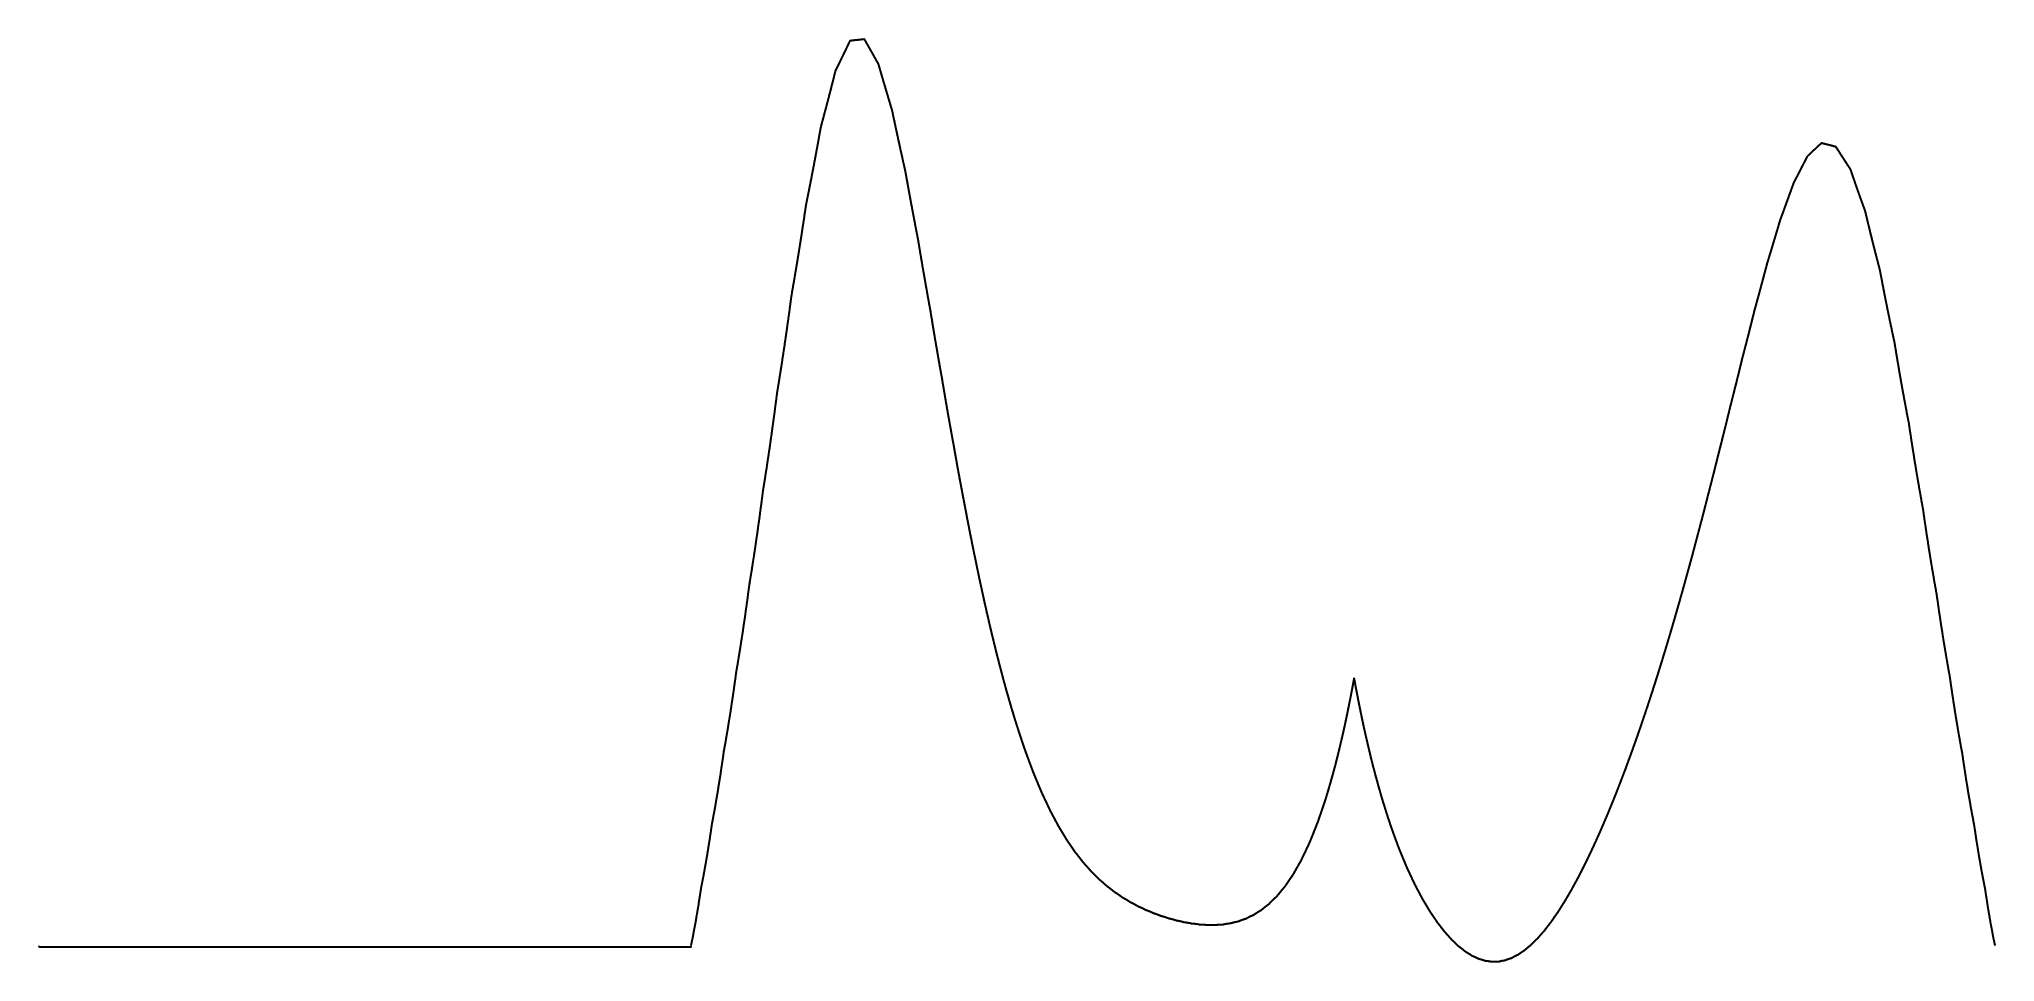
# Model space of a CAD drawing. Header units: metres. Extents: x 0 to 360, y 46 to 216.
import ezdxf

# ---------------------------------------------------------------- set-up
doc = ezdxf.new("R2010")
doc.units = ezdxf.units.M

msp = doc.modelspace()

# ---------------------------------------------------------------- linework, layer by layer
for p in [(151.57, 215.99), (151.58, 215.99), (151.59, 216), (151.6, 216), (151.61, 216), (151.62, 216), (151.63, 216), (151.64, 216), (151.65, 216), (151.66, 216), (151.67, 216), (151.68, 216), (151.69, 216.01), (151.7, 216.01), (151.71, 216.01), (151.72, 216.01), (151.73, 216.01), (151.74, 216.01), (151.75, 216.01), (151.76, 216.01), (151.77, 216.01), (151.78, 216.01), (151.79, 216.02), (151.8, 216.02), (151.81, 216.02), (151.82, 216.02), (151.83, 216.02), (151.84, 216.02), (151.85, 216.02), (151.86, 216.02), (151.87, 216.02), (151.88, 216.02), (151.89, 216.03), (151.9, 216.03), (151.91, 216), (147.66, 212.4), (147.67, 212.43), (147.68, 212.45), (147.69, 212.47), (147.7, 212.49), (147.71, 212.51), (147.72, 212.53), (147.74, 212.56), (147.75, 212.58), (147.76, 212.6), (147.77, 212.62), (147.78, 212.64), (147.79, 212.67), (147.8, 212.69), (147.81, 212.71), (147.82, 212.73), (147.83, 212.75), (147.84, 212.78), (147.85, 212.8), (147.86, 212.82), (147.87, 212.84), (147.88, 212.86), (147.9, 212.88), (147.91, 212.91), (147.92, 212.93), (147.93, 212.95), (147.94, 212.97), (147.95, 212.99), (147.96, 213.02), (147.97, 213.04), (147.98, 213.06), (147.99, 213.08), (148, 213.1), (148.01, 213.12), (148.02, 213.15), (148.03, 213.17), (148.04, 213.19), (148.05, 213.21), (148.07, 213.23), (148.08, 213.26), (148.09, 213.28), (148.1, 213.3), (148.11, 213.32), (148.12, 213.34), (148.13, 213.37), (148.14, 213.39), (148.15, 213.41), (148.16, 213.43), (148.17, 213.45), (148.18, 213.48), (148.19, 213.5), (148.2, 213.52), (148.21, 213.54), (148.22, 213.56), (148.23, 213.59), (148.25, 213.61), (148.26, 213.63), (148.27, 213.65), (148.28, 213.67), (148.29, 213.7), (148.3, 213.72), (148.31, 213.74), (148.32, 213.76), (148.33, 213.78), (148.34, 213.8), (148.35, 213.83), (148.36, 213.85), (148.37, 213.87), (148.38, 213.89), (148.39, 213.91), (148.4, 213.94), (148.42, 213.96), (148.43, 213.98), (148.44, 214), (148.45, 214.02), (148.46, 214.05), (148.47, 214.07), (148.48, 214.09), (148.49, 214.11), (148.5, 214.14), (148.51, 214.16), (148.52, 214.18), (148.53, 214.2), (148.54, 214.22), (148.55, 214.25), (148.56, 214.27), (148.57, 214.29), (148.58, 214.31), (148.59, 214.33), (148.61, 214.36), (148.62, 214.38), (148.63, 214.4), (148.64, 214.42), (148.65, 214.44), (148.66, 214.47), (148.67, 214.49), (148.68, 214.51), (148.69, 214.53), (148.7, 214.55), (148.71, 214.58), (148.72, 214.6), (148.73, 214.62), (148.74, 214.64), (148.75, 214.66), (148.76, 214.69), (148.77, 214.71), (148.78, 214.73), (148.8, 214.75), (148.81, 214.78), (148.82, 214.8), (148.83, 214.82), (148.84, 214.84), (148.85, 214.86), (148.86, 214.89), (148.87, 214.91), (148.88, 214.93), (148.89, 214.95), (148.9, 214.97), (148.91, 215), (148.92, 215.02), (148.93, 215.04), (148.94, 215.06), (148.95, 215.09), (148.96, 215.11), (148.97, 215.13), (148.99, 215.15), (149, 215.17), (149.01, 215.2), (149.02, 215.22), (149.03, 215.24), (149.04, 215.26), (149.05, 215.28), (149.06, 215.31), (149.07, 215.33), (149.08, 215.35), (149.09, 215.37), (149.1, 215.4), (149.11, 215.42), (149.12, 215.44), (149.13, 215.46), (149.14, 215.48), (149.15, 215.51), (149.16, 215.53), (149.17, 215.55), (149.19, 215.57), (149.2, 215.6), (149.21, 215.62), (149.22, 215.64), (149.23, 215.66), (149.24, 215.68), (149.25, 215.71), (149.26, 215.73), (149.27, 215.75), (149.28, 215.74), (149.29, 215.74), (149.3, 215.74), (149.31, 215.74), (149.32, 215.74), (149.33, 215.74), (149.34, 215.75), (149.35, 215.75), (149.36, 215.75), (149.37, 215.75), (149.38, 215.75), (149.4, 215.75), (149.41, 215.75), (149.42, 215.75), (149.43, 215.76), (149.44, 215.76), (149.45, 215.76), (149.46, 215.76), (149.47, 215.76), (149.48, 215.76), (149.49, 215.76), (149.5, 215.76), (149.51, 215.77), (149.52, 215.77), (149.53, 215.77), (149.54, 215.77), (149.55, 215.77), (149.56, 215.77), (149.57, 215.77), (149.58, 215.77), (149.59, 215.78), (149.6, 215.78), (149.62, 215.78), (149.63, 215.78), (149.64, 215.78), (149.65, 215.78), (149.66, 215.78), (149.67, 215.79), (149.68, 215.79), (149.69, 215.79), (149.7, 215.79), (149.71, 215.79), (149.72, 215.79), (149.73, 215.79), (149.74, 215.79), (149.75, 215.8), (149.76, 215.8), (149.77, 215.8), (149.78, 215.8), (149.79, 215.8), (149.8, 215.8), (149.81, 215.8), (149.82, 215.8), (149.84, 215.81), (149.85, 215.81), (149.86, 215.81), (149.87, 215.81), (149.88, 215.81), (149.89, 215.81), (149.9, 215.81), (149.91, 215.81), (149.92, 215.82), (149.93, 215.82), (149.94, 215.82), (149.95, 215.82), (149.96, 215.82), (149.97, 215.82), (149.98, 215.82), (149.99, 215.82), (150, 215.82), (150.01, 215.83), (150.02, 215.83), (150.03, 215.83), (150.04, 215.83), (150.05, 215.83), (150.06, 215.83), (150.08, 215.83), (150.09, 215.83), (150.1, 215.84), (150.11, 215.84), (150.12, 215.84), (150.13, 215.84), (150.14, 215.84), (150.15, 215.84), (150.16, 215.84), (150.17, 215.84), (150.18, 215.85), (150.19, 215.85), (150.2, 215.85), (150.21, 215.85), (150.22, 215.85), (150.23, 215.85), (150.24, 215.85), (150.25, 215.85), (150.26, 215.85), (150.27, 215.86), (150.28, 215.86), (150.29, 215.86), (150.3, 215.86), (150.31, 215.86), (150.33, 215.86), (150.34, 215.86), (150.35, 215.86), (150.36, 215.87), (150.37, 215.87), (150.38, 215.87), (150.39, 215.87), (150.4, 215.87), (150.41, 215.87), (150.42, 215.87), (150.43, 215.87), (150.44, 215.87), (150.45, 215.88), (150.46, 215.88), (150.47, 215.88), (150.48, 215.88), (150.49, 215.88), (150.5, 215.88), (150.51, 215.88), (150.52, 215.88), (150.53, 215.89), (150.54, 215.89), (150.55, 215.89), (150.56, 215.89), (150.57, 215.89), (150.58, 215.89), (150.6, 215.89), (150.61, 215.89), (150.62, 215.89), (150.63, 215.9), (150.64, 215.9), (150.65, 215.9), (150.66, 215.9), (150.67, 215.9), (150.68, 215.9), (150.69, 215.9), (150.7, 215.9), (150.71, 215.9), (150.72, 215.91), (150.73, 215.91), (150.74, 215.91), (150.75, 215.91), (150.76, 215.91), (150.77, 215.91), (150.78, 215.91), (150.79, 215.91), (150.8, 215.91), (150.81, 215.92), (150.82, 215.92), (150.83, 215.92), (150.84, 215.92), (150.85, 215.92), (150.86, 215.92), (150.88, 215.92), (150.89, 215.92), (150.9, 215.92), (150.91, 215.93), (150.92, 215.93), (150.93, 215.93), (150.94, 215.93), (150.95, 215.93), (150.96, 215.93), (150.97, 215.93), (150.98, 215.93), (150.99, 215.93), (151, 215.94), (151.01, 215.94), (151.02, 215.94), (151.03, 215.94), (151.04, 215.94), (151.05, 215.94), (151.06, 215.94), (151.07, 215.94), (151.08, 215.94), (151.09, 215.95), (151.1, 215.95), (151.11, 215.95), (151.12, 215.95), (151.13, 215.95), (151.14, 215.95), (151.15, 215.95), (151.16, 215.95), (151.17, 215.95), (151.18, 215.96), (151.2, 215.96), (151.21, 215.96), (151.22, 215.96), (151.23, 215.96), (151.24, 215.96), (151.25, 215.96), (151.26, 215.96), (151.27, 215.96), (151.28, 215.96), (151.29, 215.97), (151.3, 215.97), (151.31, 215.97), (151.32, 215.97), (151.33, 215.97), (151.34, 215.97), (151.35, 215.97), (151.36, 215.97), (151.37, 215.97), (151.38, 215.98), (151.39, 215.98), (151.4, 215.98), (151.41, 215.98), (151.42, 215.98), (151.43, 215.98), (151.44, 215.98), (151.45, 215.98), (151.46, 215.98), (151.47, 215.98), (151.48, 215.99), (151.49, 215.99), (151.5, 215.99), (151.51, 215.99), (151.52, 215.99), (151.54, 215.99), (151.55, 215.99), (151.56, 215.99), (151.92, 215.98), (151.94, 215.96), (151.95, 215.94), (151.96, 215.92), (151.97, 215.91), (151.98, 215.89), (151.99, 215.87), (152, 215.85), (152.01, 215.83), (152.02, 215.82), (152.03, 215.8), (152.04, 215.78), (152.05, 215.76), (152.06, 215.74), (152.07, 215.73), (152.08, 215.71), (152.09, 215.69), (152.1, 215.67), (152.11, 215.65), (152.12, 215.64), (152.13, 215.62), (152.14, 215.6), (152.15, 215.58), (152.16, 215.56), (152.17, 215.54), (152.18, 215.53), (152.19, 215.51), (152.2, 215.49), (152.21, 215.47), (152.22, 215.45), (152.23, 215.44), (152.24, 215.42), (152.25, 215.4), (152.26, 215.38), (152.27, 215.36), (152.28, 215.35), (152.29, 215.33), (152.3, 215.31), (152.31, 215.29), (152.32, 215.27), (152.33, 215.26), (152.34, 215.24), (152.35, 215.22), (152.36, 215.2), (152.37, 215.18), (152.38, 215.17), (152.39, 215.15), (152.4, 215.13), (152.41, 215.11), (152.43, 215.09), (152.44, 215.08), (152.45, 215.06), (152.46, 215.04), (152.47, 215.02), (152.48, 215), (152.49, 214.99), (152.5, 214.97), (152.51, 214.95), (152.52, 214.93), (152.53, 214.91), (152.54, 214.9), (152.55, 214.88), (152.56, 214.86), (152.57, 214.84), (152.58, 214.82), (152.59, 214.81), (152.6, 214.79), (152.61, 214.77), (152.62, 214.75), (152.63, 214.73), (152.64, 214.72), (152.65, 214.7), (152.66, 214.68), (152.67, 214.66), (152.68, 214.64), (152.69, 214.63), (152.7, 214.61), (152.71, 214.59), (152.72, 214.57), (152.73, 214.55), (152.74, 214.54), (152.75, 214.52), (152.76, 214.5), (152.77, 214.48), (152.78, 214.46), (152.79, 214.45), (152.8, 214.43), (152.81, 214.41), (152.82, 214.39), (152.83, 214.37), (152.84, 214.36), (152.85, 214.34), (152.86, 214.32), (152.87, 214.3), (152.88, 214.29), (152.89, 214.27), (152.9, 214.25), (152.91, 214.23), (152.92, 214.21), (152.93, 214.2), (152.94, 214.18), (152.95, 214.16), (152.96, 214.14), (152.97, 214.12), (152.98, 214.11), (152.99, 214.09), (153, 214.07), (153.01, 214.05), (153.02, 214.03), (153.03, 214.02), (153.04, 214), (153.05, 213.98), (153.06, 213.96), (153.07, 213.94), (153.08, 213.93), (153.09, 213.91), (153.11, 213.89), (153.12, 213.87), (153.13, 213.86), (153.14, 213.84), (153.15, 213.82), (153.16, 213.8), (153.17, 213.78), (153.18, 213.77), (153.19, 213.75), (153.2, 213.73), (153.21, 213.71), (153.22, 213.69), (153.23, 213.68), (153.24, 213.66), (153.25, 213.64), (153.26, 213.62), (153.27, 213.6), (153.28, 213.59), (153.29, 213.57), (153.3, 213.55), (153.31, 213.53), (153.32, 213.52), (153.33, 213.5), (153.34, 213.48), (153.35, 213.46), (153.36, 213.44), (153.37, 213.43), (153.38, 213.41), (153.39, 213.39), (153.4, 213.37), (153.41, 213.35), (153.42, 213.34), (153.43, 213.32), (153.44, 213.3), (153.45, 213.28), (153.46, 213.27), (153.47, 213.25), (153.48, 213.23), (153.49, 213.21), (153.5, 213.19), (153.51, 213.18), (153.52, 213.16), (153.53, 213.14), (153.54, 213.12), (153.55, 213.1), (153.56, 213.09), (153.57, 213.07), (153.58, 213.05), (153.59, 213.03), (153.6, 213.02), (153.61, 213), (153.62, 212.98), (153.63, 212.96), (153.64, 212.94), (153.65, 212.93), (153.66, 212.91), (153.67, 212.89), (153.68, 212.87), (153.69, 212.85), (153.7, 212.84), (153.71, 212.82), (153.72, 212.8), (153.73, 212.78), (153.74, 212.77), (153.75, 212.75), (153.76, 212.73), (153.77, 212.71), (153.78, 212.69), (153.79, 212.68), (153.8, 212.66), (153.81, 212.64), (153.82, 212.62), (153.83, 212.61), (153.84, 212.59), (153.85, 212.57), (153.86, 212.55), (153.87, 212.53), (153.88, 212.52), (153.89, 212.5), (153.9, 212.48), (153.91, 212.46), (153.92, 212.45), (153.93, 212.43), (153.94, 212.41), (146.24, 208.82), (146.25, 208.87), (146.26, 208.91), (146.27, 208.95), (146.28, 209), (146.29, 209.04), (146.3, 209.08), (146.31, 209.13), (146.32, 209.17), (146.33, 209.21), (146.34, 209.26), (146.35, 209.3), (146.36, 209.34), (146.38, 209.39), (146.39, 209.43), (146.4, 209.47), (146.41, 209.51), (146.42, 209.56), (146.43, 209.6), (146.44, 209.65), (146.45, 209.69), (146.46, 209.73), (146.47, 209.78), (146.48, 209.82), (146.49, 209.86), (146.5, 209.91), (146.52, 209.95), (146.53, 209.99), (146.54, 210.04), (146.55, 210.08), (146.56, 210.12), (146.57, 210.17), (146.58, 210.21), (146.59, 210.25), (146.6, 210.27), (146.61, 210.28), (146.62, 210.31), (146.63, 210.33), (146.64, 210.35), (146.66, 210.37), (146.67, 210.39), (146.68, 210.41), (146.69, 210.43), (146.7, 210.46), (146.71, 210.48), (146.72, 210.5), (146.73, 210.52), (146.74, 210.54), (146.75, 210.56), (146.76, 210.58), (146.77, 210.61), (146.78, 210.63), (146.79, 210.65), (146.81, 210.67), (146.82, 210.69), (146.83, 210.71), (146.84, 210.74), (146.85, 210.76), (146.86, 210.78), (146.87, 210.8), (146.88, 210.82), (146.89, 210.84), (146.9, 210.86), (146.91, 210.89), (146.92, 210.91), (146.93, 210.93), (146.94, 210.95), (146.96, 210.97), (146.97, 210.99), (146.98, 211.02), (146.99, 211.04), (147, 211.06), (147.01, 211.08), (147.02, 211.1), (147.03, 211.12), (147.04, 211.15), (147.05, 211.17), (147.06, 211.19), (147.07, 211.21), (147.08, 211.23), (147.09, 211.25), (147.11, 211.28), (147.12, 211.3), (147.13, 211.32), (147.14, 211.34), (147.15, 211.36), (147.16, 211.38), (147.17, 211.41), (147.18, 211.43), (147.19, 211.45), (147.2, 211.47), (147.21, 211.49), (147.22, 211.51), (147.23, 211.54), (147.24, 211.56), (147.26, 211.58), (147.27, 211.6), (147.28, 211.62), (147.29, 211.64), (147.3, 211.67), (147.31, 211.69), (147.32, 211.71), (147.33, 211.73), (147.34, 211.75), (147.35, 211.77), (147.36, 211.8), (147.37, 211.82), (147.38, 211.84), (147.39, 211.86), (147.4, 211.88), (147.42, 211.9), (147.43, 211.93), (147.44, 211.95), (147.45, 211.97), (147.46, 211.99), (147.47, 212.01), (147.48, 212.03), (147.49, 212.06), (147.5, 212.08), (147.51, 212.1), (147.52, 212.12), (147.53, 212.14), (147.54, 212.16), (147.55, 212.19), (147.56, 212.21), (147.58, 212.23), (147.59, 212.25), (147.6, 212.27), (147.61, 212.3), (147.62, 212.32), (147.63, 212.34), (147.64, 212.36), (147.65, 212.38), (153.95, 212.39), (153.96, 212.37), (153.97, 212.36), (153.98, 212.34), (153.99, 212.32), (154, 212.3), (154.01, 212.29), (154.02, 212.27), (154.03, 212.25), (154.04, 212.23), (154.05, 212.21), (154.06, 212.2), (154.07, 212.18), (154.08, 212.16), (154.09, 212.14), (154.1, 212.13), (154.11, 212.11), (154.12, 212.09), (154.13, 212.07), (154.14, 212.06), (154.15, 212.04), (154.16, 212.02), (154.17, 212), (154.18, 211.98), (154.19, 211.97), (154.2, 211.95), (154.21, 211.93), (154.22, 211.91), (154.23, 211.9), (154.24, 211.88), (154.25, 211.86), (154.26, 211.84), (154.27, 211.82), (154.28, 211.81), (154.29, 211.79), (154.3, 211.77), (154.31, 211.75), (154.32, 211.74), (154.33, 211.72), (154.34, 211.7), (154.35, 211.68), (154.36, 211.67), (154.37, 211.65), (154.38, 211.63), (154.39, 211.61), (154.4, 211.59), (154.41, 211.58), (154.42, 211.56), (154.43, 211.54), (154.44, 211.52), (154.45, 211.51), (154.46, 211.49), (154.47, 211.47), (154.48, 211.45), (154.49, 211.43), (154.5, 211.39), (154.51, 211.35), (154.52, 211.31), (154.53, 211.28), (154.54, 211.25), (154.55, 211.21), (154.56, 211.18), (154.57, 211.14), (154.58, 211.11), (154.59, 211.07), (154.6, 211.04), (154.61, 211.01), (154.62, 210.97), (154.63, 210.94), (154.64, 210.9), (154.65, 210.87), (154.66, 210.84), (154.67, 210.8), (154.68, 210.77), (154.69, 210.73), (154.7, 210.7), (154.71, 210.66), (154.72, 210.63), (154.73, 210.6), (154.74, 210.56), (154.75, 210.53), (154.76, 210.49), (154.77, 210.46), (154.78, 210.43), (154.79, 210.39), (154.8, 210.36), (154.81, 210.32), (154.82, 210.29), (154.83, 210.26), (154.84, 210.22), (154.85, 210.19), (154.86, 210.15), (154.87, 210.12), (154.88, 210.09), (154.89, 210.05), (154.9, 210.02), (154.91, 209.98), (154.92, 209.95), (154.93, 209.92), (154.94, 209.88), (154.95, 209.85), (154.96, 209.81), (154.97, 209.78), (154.98, 209.75), (154.99, 209.71), (155, 209.68), (155.01, 209.64), (155.02, 209.61), (155.03, 209.58), (155.04, 209.54), (155.05, 209.51), (155.06, 209.48), (155.07, 209.44), (155.08, 209.41), (155.09, 209.37), (155.1, 209.34), (155.11, 209.31), (155.11, 209.27), (155.12, 209.24), (155.13, 209.21), (155.14, 209.17), (155.15, 209.14), (155.16, 209.1), (155.17, 209.07), (155.18, 209.04), (155.19, 209), (155.2, 208.97), (155.21, 208.94), (155.22, 208.9), (155.23, 208.87), (155.24, 208.83), (155.25, 208.8), (145.32, 205.22), (145.33, 205.26), (145.34, 205.3), (145.35, 205.34), (145.36, 205.39), (145.37, 205.43), (145.38, 205.47), (145.39, 205.51), (145.4, 205.55), (145.41, 205.6), (145.42, 205.64), (145.44, 205.68), (145.45, 205.72), (145.46, 205.76), (145.47, 205.81), (145.48, 205.85), (145.49, 205.89), (145.5, 205.93), (145.51, 205.97), (145.52, 206.02), (145.53, 206.06), (145.54, 206.1), (145.55, 206.14), (145.57, 206.18), (145.58, 206.23), (145.59, 206.27), (145.6, 206.31), (145.61, 206.35), (145.62, 206.39), (145.63, 206.44), (145.64, 206.48), (145.65, 206.52), (145.66, 206.56), (145.67, 206.61), (145.68, 206.65), (145.7, 206.69), (145.71, 206.73), (145.72, 206.77), (145.73, 206.82), (145.74, 206.86), (145.75, 206.9), (145.76, 206.94), (145.77, 206.99), (145.78, 207.03), (145.79, 207.07), (145.8, 207.11), (145.81, 207.16), (145.82, 207.2), (145.84, 207.24), (145.85, 207.28), (145.86, 207.33), (145.87, 207.37), (145.88, 207.41), (145.89, 207.45), (145.9, 207.5), (145.91, 207.54), (145.92, 207.58), (145.93, 207.62), (145.94, 207.67), (145.95, 207.71), (145.97, 207.75), (145.98, 207.79), (145.99, 207.84), (146, 207.88), (146.01, 207.92), (146.02, 207.97), (146.03, 208.01), (146.04, 208.05), (146.05, 208.09), (146.06, 208.14), (146.07, 208.18), (146.08, 208.22), (146.1, 208.26), (146.11, 208.31), (146.12, 208.35), (146.13, 208.39), (146.14, 208.44), (146.15, 208.48), (146.16, 208.52), (146.17, 208.57), (146.18, 208.61), (146.19, 208.65), (146.2, 208.69), (146.21, 208.74), (146.22, 208.78), (155.26, 208.77), (155.27, 208.73), (155.28, 208.7), (155.29, 208.67), (155.3, 208.63), (155.31, 208.6), (155.32, 208.57), (155.33, 208.53), (155.34, 208.5), (155.35, 208.47), (155.36, 208.43), (155.37, 208.4), (155.38, 208.36), (155.39, 208.33), (155.4, 208.3), (155.41, 208.26), (155.42, 208.23), (155.43, 208.2), (155.44, 208.16), (155.45, 208.13), (155.46, 208.1), (155.47, 208.06), (155.48, 208.03), (155.49, 208), (155.5, 207.96), (155.51, 207.93), (155.52, 207.9), (155.53, 207.86), (155.54, 207.83), (155.55, 207.8), (155.56, 207.76), (155.57, 207.73), (155.58, 207.7), (155.59, 207.66), (155.6, 207.63), (155.61, 207.6), (155.62, 207.56), (155.63, 207.53), (155.64, 207.5), (155.65, 207.46), (155.66, 207.43), (155.67, 207.4), (155.68, 207.36), (155.69, 207.33), (155.7, 207.3), (155.71, 207.26), (155.72, 207.23), (155.73, 207.2), (155.74, 207.17), (155.75, 207.13), (155.76, 207.1), (155.76, 207.07), (155.77, 207.03), (155.78, 207), (155.79, 206.97), (155.8, 206.93), (155.81, 206.9), (155.82, 206.87), (155.83, 206.83), (155.84, 206.8), (155.85, 206.77), (155.86, 206.73), (155.87, 206.7), (155.88, 206.67), (155.89, 206.64), (155.9, 206.6), (155.91, 206.57), (155.92, 206.54), (155.93, 206.5), (155.94, 206.47), (155.95, 206.44), (155.96, 206.4), (155.97, 206.37), (155.98, 206.34), (155.99, 206.31), (156, 206.27), (156.01, 206.24), (156.02, 206.21), (156.03, 206.17), (156.04, 206.14), (156.05, 206.11), (156.06, 206.08), (156.07, 206.04), (156.08, 206.01), (156.09, 205.98), (156.1, 205.94), (156.11, 205.91), (156.12, 205.88), (156.13, 205.85), (156.14, 205.81), (156.15, 205.78), (156.16, 205.75), (156.17, 205.71), (156.18, 205.68), (156.19, 205.65), (156.2, 205.62), (156.21, 205.58), (156.22, 205.55), (156.22, 205.52), (156.23, 205.49), (156.24, 205.45), (156.25, 205.42), (156.26, 205.39), (156.27, 205.35), (156.28, 205.32), (156.29, 205.29), (156.3, 205.26), (156.31, 205.22), (144.36, 201.61), (144.37, 201.65), (144.38, 201.69), (144.39, 201.73), (144.4, 201.77), (144.41, 201.81), (144.42, 201.85), (144.43, 201.89), (144.44, 201.93), (144.46, 201.97), (144.47, 202.01), (144.48, 202.05), (144.49, 202.09), (144.5, 202.13), (144.51, 202.17), (144.52, 202.21), (144.53, 202.25), (144.54, 202.3), (144.55, 202.34), (144.56, 202.38), (144.58, 202.42), (144.59, 202.46), (144.6, 202.5), (144.61, 202.54), (144.62, 202.58), (144.63, 202.62), (144.64, 202.66), (144.65, 202.7), (144.66, 202.74), (144.67, 202.78), (144.68, 202.83), (144.7, 202.87), (144.71, 202.91), (144.72, 202.95), (144.73, 202.99), (144.74, 203.03), (144.75, 203.07), (144.76, 203.11), (144.77, 203.15), (144.78, 203.19), (144.79, 203.23), (144.8, 203.28), (144.82, 203.32), (144.83, 203.36), (144.84, 203.4), (144.85, 203.44), (144.86, 203.48), (144.87, 203.52), (144.88, 203.56), (144.89, 203.6), (144.9, 203.65), (144.91, 203.69), (144.92, 203.73), (144.94, 203.77), (144.95, 203.81), (144.96, 203.85), (144.97, 203.89), (144.98, 203.93), (144.99, 203.97), (145, 204.02), (145.01, 204.06), (145.02, 204.1), (145.03, 204.14), (145.04, 204.18), (145.05, 204.22), (145.07, 204.26), (145.08, 204.31), (145.09, 204.35), (145.1, 204.39), (145.11, 204.43), (145.12, 204.47), (145.13, 204.51), (145.14, 204.55), (145.15, 204.6), (145.16, 204.64), (145.17, 204.68), (145.19, 204.72), (145.2, 204.76), (145.21, 204.8), (145.22, 204.84), (145.23, 204.89), (145.24, 204.93), (145.25, 204.97), (145.26, 205.01), (145.27, 205.05), (145.28, 205.09), (145.29, 205.14), (145.3, 205.18), (156.32, 205.19), (156.33, 205.16), (156.34, 205.13), (156.35, 205.09), (156.36, 205.06), (156.37, 205.03), (156.38, 205), (156.39, 204.96), (156.4, 204.93), (156.41, 204.9), (156.42, 204.87), (156.43, 204.83), (156.44, 204.8), (156.45, 204.77), (156.46, 204.74), (156.47, 204.7), (156.48, 204.67), (156.49, 204.64), (156.5, 204.61), (156.51, 204.57), (156.52, 204.54), (156.53, 204.51), (156.54, 204.48), (156.55, 204.44), (156.56, 204.41), (156.57, 204.38), (156.58, 204.35), (156.59, 204.31), (156.59, 204.28), (156.6, 204.25), (156.61, 204.22), (156.62, 204.18), (156.63, 204.15), (156.64, 204.12), (156.65, 204.09), (156.66, 204.06), (156.67, 204.02), (156.68, 203.99), (156.69, 203.96), (156.7, 203.93), (156.71, 203.89), (156.72, 203.86), (156.73, 203.83), (156.74, 203.8), (156.75, 203.77), (156.76, 203.73), (156.77, 203.7), (156.78, 203.67), (156.79, 203.64), (156.8, 203.6), (156.81, 203.57), (156.82, 203.54), (156.83, 203.51), (156.84, 203.48), (156.85, 203.44), (156.86, 203.41), (156.87, 203.38), (156.88, 203.35), (156.89, 203.31), (156.9, 203.28), (156.91, 203.25), (156.91, 203.22), (156.92, 203.19), (156.93, 203.15), (156.94, 203.12), (156.95, 203.09), (156.96, 203.06), (156.97, 203.03), (156.98, 202.99), (156.99, 202.96), (157, 202.93), (157.01, 202.88), (157.02, 202.83), (157.03, 202.78), (157.04, 202.73), (157.05, 202.69), (157.06, 202.64), (157.07, 202.6), (157.08, 202.55), (157.09, 202.51), (157.1, 202.46), (157.11, 202.41), (157.12, 202.37), (157.13, 202.32), (157.14, 202.28), (157.15, 202.23), (157.16, 202.19), (157.17, 202.14), (157.18, 202.09), (157.19, 202.05), (157.19, 202), (157.2, 201.96), (157.21, 201.91), (157.22, 201.87), (157.23, 201.82), (157.24, 201.77), (157.25, 201.73), (157.26, 201.68), (157.27, 201.64), (143.56, 198.03), (143.57, 198.1), (143.58, 198.16), (143.59, 198.22), (143.6, 198.28), (143.61, 198.34), (143.62, 198.4), (143.63, 198.46), (143.64, 198.53), (143.66, 198.59), (143.67, 198.65), (143.68, 198.71), (143.69, 198.77), (143.7, 198.83), (143.71, 198.9), (143.72, 198.96), (143.73, 199.02), (143.74, 199.08), (143.75, 199.14), (143.77, 199.21), (143.78, 199.27), (143.79, 199.33), (143.8, 199.39), (143.81, 199.45), (143.82, 199.52), (143.83, 199.58), (143.84, 199.64), (143.85, 199.7), (143.86, 199.76), (143.88, 199.83), (143.89, 199.89), (143.9, 199.94), (143.91, 199.97), (143.92, 200), (143.93, 200.04), (143.94, 200.08), (143.95, 200.12), (143.96, 200.16), (143.97, 200.2), (143.98, 200.24), (144, 200.28), (144.01, 200.32), (144.02, 200.36), (144.03, 200.4), (144.04, 200.44), (144.05, 200.48), (144.06, 200.52), (144.07, 200.56), (144.08, 200.6), (144.09, 200.64), (144.11, 200.68), (144.12, 200.72), (144.13, 200.76), (144.14, 200.8), (144.15, 200.84), (144.16, 200.88), (144.17, 200.92), (144.18, 200.96), (144.19, 201), (144.2, 201.04), (144.21, 201.08), (144.23, 201.12), (144.24, 201.16), (144.25, 201.2), (144.26, 201.24), (144.27, 201.28), (144.28, 201.32), (144.29, 201.36), (144.3, 201.4), (144.31, 201.45), (144.32, 201.49), (144.34, 201.53), (144.35, 201.57), (157.28, 201.59), (157.29, 201.55), (157.3, 201.5), (157.31, 201.46), (157.32, 201.41), (157.33, 201.37), (157.34, 201.32), (157.35, 201.28), (157.36, 201.23), (157.37, 201.18), (157.38, 201.14), (157.39, 201.09), (157.4, 201.05), (157.41, 201), (157.42, 200.96), (157.43, 200.91), (157.44, 200.87), (157.45, 200.82), (157.45, 200.78), (157.46, 200.73), (157.47, 200.69), (157.48, 200.64), (157.49, 200.6), (157.5, 200.55), (157.51, 200.51), (157.52, 200.46), (157.53, 200.42), (157.54, 200.37), (157.55, 200.33), (157.56, 200.28), (157.57, 200.24), (157.58, 200.19), (157.59, 200.15), (157.6, 200.1), (157.61, 200.06), (157.62, 200.01), (157.63, 199.97), (157.64, 199.92), (157.65, 199.88), (157.66, 199.83), (157.67, 199.79), (157.68, 199.74), (157.69, 199.7), (157.69, 199.66), (157.7, 199.61), (157.71, 199.57), (157.72, 199.52), (157.73, 199.48), (157.74, 199.43), (157.75, 199.39), (157.76, 199.34), (157.77, 199.3), (157.78, 199.25), (157.79, 199.21), (157.8, 199.17), (157.81, 199.12), (157.82, 199.08), (157.83, 199.03), (157.84, 198.99), (157.85, 198.94), (157.86, 198.9), (157.87, 198.85), (157.88, 198.81), (157.89, 198.77), (157.9, 198.72), (157.91, 198.68), (157.91, 198.63), (157.92, 198.59), (157.93, 198.55), (157.94, 198.5), (157.95, 198.46), (157.96, 198.41), (157.97, 198.37), (157.98, 198.32), (157.99, 198.28), (158, 198.24), (158.01, 198.19), (158.02, 198.15), (158.03, 198.1), (158.04, 198.06), (158.05, 198.02), (142.9, 194.42), (142.91, 194.48), (142.92, 194.54), (142.93, 194.6), (142.94, 194.66), (142.95, 194.72), (142.96, 194.78), (142.97, 194.84), (142.98, 194.9), (142.99, 194.96), (143.01, 195.02), (143.02, 195.07), (143.03, 195.13), (143.04, 195.19), (143.05, 195.25), (143.06, 195.31), (143.07, 195.37), (143.08, 195.43), (143.09, 195.49), (143.11, 195.55), (143.12, 195.61), (143.13, 195.67), (143.14, 195.73), (143.15, 195.79), (143.16, 195.85), (143.17, 195.91), (143.18, 195.97), (143.19, 196.03), (143.2, 196.09), (143.22, 196.15), (143.23, 196.21), (143.24, 196.27), (143.25, 196.33), (143.26, 196.39), (143.27, 196.45), (143.28, 196.51), (143.29, 196.57), (143.3, 196.63), (143.31, 196.7), (143.33, 196.76), (143.34, 196.82), (143.35, 196.88), (143.36, 196.94), (143.37, 197), (143.38, 197.06), (143.39, 197.12), (143.4, 197.18), (143.41, 197.24), (143.42, 197.3), (143.44, 197.36), (143.45, 197.42), (143.46, 197.48), (143.47, 197.55), (143.48, 197.61), (143.49, 197.67), (143.5, 197.73), (143.51, 197.79), (143.52, 197.85), (143.53, 197.91), (143.55, 197.97), (158.06, 197.97), (158.07, 197.93), (158.08, 197.88), (158.09, 197.84), (158.1, 197.8), (158.11, 197.75), (158.12, 197.71), (158.12, 197.66), (158.13, 197.62), (158.14, 197.58), (158.15, 197.53), (158.16, 197.49), (158.17, 197.45), (158.18, 197.4), (158.19, 197.36), (158.2, 197.31), (158.21, 197.27), (158.22, 197.23), (158.23, 197.18), (158.24, 197.14), (158.25, 197.1), (158.26, 197.05), (158.27, 197.01), (158.28, 196.97), (158.29, 196.92), (158.3, 196.88), (158.31, 196.84), (158.32, 196.79), (158.32, 196.75), (158.33, 196.7), (158.34, 196.66), (158.35, 196.62), (158.36, 196.57), (158.37, 196.53), (158.38, 196.49), (158.39, 196.44), (158.4, 196.4), (158.41, 196.36), (158.42, 196.31), (158.43, 196.27), (158.44, 196.23), (158.45, 196.18), (158.46, 196.14), (158.47, 196.1), (158.48, 196.06), (158.49, 196.01), (158.5, 195.97), (158.51, 195.93), (158.51, 195.88), (158.52, 195.84), (158.53, 195.8), (158.54, 195.75), (158.55, 195.71), (158.56, 195.67), (158.57, 195.62), (158.58, 195.58), (158.59, 195.54), (158.6, 195.5), (158.61, 195.45), (158.62, 195.41), (158.63, 195.37), (158.64, 195.32), (158.65, 195.28), (158.66, 195.24), (158.67, 195.2), (158.68, 195.15), (158.69, 195.11), (158.69, 195.07), (158.7, 195.02), (158.71, 194.98), (158.72, 194.94), (158.73, 194.9), (158.74, 194.85), (158.75, 194.81), (158.76, 194.77), (158.77, 194.73), (158.78, 194.68), (158.79, 194.64), (158.8, 194.6), (158.81, 194.55), (158.82, 194.51), (158.83, 194.47), (158.84, 194.43), (325.43, 194.4), (325.44, 194.42), (325.45, 194.44), (325.46, 194.47), (325.47, 194.48), (325.48, 194.49), (325.49, 194.5), (325.5, 194.51), (325.51, 194.52), (325.52, 194.53), (325.53, 194.54), (325.54, 194.55), (325.55, 194.56), (325.56, 194.57), (325.57, 194.58), (325.58, 194.59), (325.59, 194.6), (325.6, 194.61), (325.61, 194.62), (325.62, 194.62), (325.63, 194.63), (325.64, 194.64), (325.65, 194.65), (325.66, 194.66), (325.67, 194.67), (325.68, 194.68), (325.69, 194.69), (325.7, 194.7), (325.71, 194.71), (325.72, 194.72), (325.73, 194.73), (325.74, 194.74), (325.75, 194.75), (325.76, 194.76), (325.77, 194.77), (325.78, 194.78), (325.79, 194.79), (325.8, 194.8), (325.81, 194.81), (325.82, 194.82), (325.83, 194.83), (325.84, 194.83), (325.85, 194.84), (325.86, 194.85), (325.87, 194.86), (325.88, 194.87), (325.89, 194.88), (325.9, 194.89), (325.91, 194.9), (325.92, 194.91), (325.93, 194.92), (325.94, 194.93), (325.95, 194.94), (325.96, 194.95), (325.97, 194.96), (325.98, 194.97), (325.99, 194.98), (326, 194.99), (326.01, 195), (326.02, 195.01), (326.03, 195.02), (326.04, 195.03), (326.05, 195.04), (326.06, 195.04), (326.07, 195.05), (326.08, 195.06), (326.09, 195.07), (326.1, 195.08), (326.11, 195.09), (326.12, 195.1), (326.13, 195.11), (326.14, 195.12), (326.15, 195.13), (326.16, 195.14), (326.17, 195.15), (326.18, 195.16), (326.19, 195.17), (326.2, 195.18), (326.21, 195.19), (326.22, 195.2), (326.23, 195.21), (326.24, 195.22), (326.25, 195.23), (326.26, 195.24), (326.27, 195.24), (326.28, 195.25), (326.29, 195.26), (326.3, 195.27), (326.31, 195.28), (326.32, 195.29), (326.33, 195.3), (326.34, 195.31), (326.35, 195.32), (326.36, 195.33), (326.37, 195.34), (326.38, 195.35), (326.39, 195.36), (326.4, 195.37), (326.41, 195.38), (326.42, 195.39), (326.43, 195.4), (326.44, 195.41), (326.45, 195.42), (326.46, 195.43), (326.47, 195.44), (326.48, 195.44), (326.49, 195.45), (326.5, 195.46), (326.51, 195.47), (326.52, 195.48), (326.53, 195.49), (326.54, 195.5), (326.55, 195.51), (326.56, 195.52), (326.57, 195.53), (326.58, 195.54), (326.59, 195.55), (326.6, 195.56), (326.61, 195.57), (326.62, 195.58), (326.63, 195.59), (326.64, 195.6), (326.65, 195.61), (326.66, 195.62), (326.67, 195.63), (326.68, 195.63), (326.69, 195.64), (326.7, 195.65), (326.71, 195.66), (326.72, 195.67), (326.73, 195.68), (326.74, 195.69), (326.75, 195.7), (326.77, 195.71), (326.78, 195.72), (326.79, 195.73), (326.8, 195.74), (326.81, 195.75), (326.82, 195.76), (326.83, 195.77), (326.84, 195.78), (326.85, 195.79), (326.86, 195.8), (326.87, 195.81), (326.88, 195.81), (326.89, 195.82), (326.9, 195.83), (326.91, 195.84), (326.92, 195.85), (326.93, 195.86), (326.94, 195.87), (326.95, 195.88), (326.96, 195.89), (326.97, 195.9), (326.98, 195.91), (326.99, 195.92), (327, 195.93), (327.01, 195.94), (327.02, 195.95), (327.03, 195.96), (327.04, 195.97), (327.05, 195.98), (327.06, 195.99), (327.07, 195.99), (327.08, 196), (327.09, 196.01), (327.1, 196.02), (327.11, 196.03), (327.12, 196.04), (327.13, 196.05), (327.14, 196.06), (327.15, 196.07), (327.16, 196.08), (327.17, 196.09), (327.18, 196.1), (327.19, 196.11), (327.2, 196.12), (327.21, 196.13), (327.22, 196.14), (327.23, 196.15), (327.24, 196.16), (327.25, 196.17), (327.26, 196.17), (327.27, 196.18), (327.28, 196.19), (327.29, 196.2), (327.3, 196.21), (327.31, 196.22), (327.32, 196.23), (327.33, 196.24), (327.34, 196.25), (327.35, 196.26), (327.37, 196.27), (327.38, 196.28), (327.39, 196.29), (327.4, 196.3), (327.41, 196.31), (327.42, 196.32), (327.43, 196.33), (327.44, 196.34), (327.45, 196.34), (327.46, 196.35), (327.47, 196.36), (327.48, 196.37), (327.49, 196.38), (327.5, 196.39), (327.51, 196.4), (327.52, 196.41), (327.53, 196.42), (327.54, 196.43), (327.55, 196.44), (327.56, 196.45), (327.57, 196.46), (327.58, 196.47), (327.59, 196.48), (327.6, 196.49), (327.61, 196.5), (327.62, 196.51), (327.63, 196.51), (327.64, 196.52), (327.65, 196.53), (327.66, 196.54), (327.67, 196.55), (327.68, 196.56), (327.69, 196.57), (327.7, 196.58), (327.71, 196.59), (327.72, 196.6), (327.73, 196.61), (327.74, 196.62), (327.75, 196.63), (327.76, 196.64), (327.77, 196.65), (327.78, 196.66), (327.79, 196.67), (327.8, 196.68), (327.82, 196.68), (327.83, 196.69), (327.84, 196.7), (327.85, 196.71), (327.86, 196.72), (327.87, 196.73), (327.88, 196.74), (327.89, 196.75), (327.9, 196.76), (327.91, 196.77), (327.92, 196.78), (327.93, 196.79), (327.94, 196.8), (327.95, 196.81), (327.96, 196.82), (327.97, 196.83), (327.98, 196.84), (327.99, 196.84), (328, 196.85), (328.01, 196.86), (328.02, 196.87), (328.03, 196.88), (328.04, 196.89), (328.05, 196.92), (328.06, 196.92), (328.07, 196.92), (328.08, 196.92), (328.09, 196.92), (328.1, 196.91), (328.11, 196.91), (328.12, 196.91), (328.13, 196.91), (328.14, 196.9), (328.15, 196.9), (328.16, 196.9), (328.17, 196.9), (328.18, 196.89), (328.19, 196.89), (328.21, 196.89), (328.22, 196.89), (328.23, 196.88), (328.24, 196.88), (328.25, 196.88), (328.26, 196.88), (328.27, 196.87), (328.28, 196.87), (328.29, 196.87), (328.3, 196.87), (328.31, 196.86), (328.32, 196.86), (328.33, 196.86), (328.34, 196.86), (328.35, 196.85), (328.36, 196.85), (328.37, 196.85), (328.38, 196.85), (328.39, 196.84), (328.4, 196.84), (328.41, 196.84), (328.42, 196.84), (328.43, 196.83), (328.44, 196.83), (328.45, 196.83), (328.46, 196.83), (328.47, 196.82), (328.48, 196.82), (328.49, 196.82), (328.5, 196.82), (328.51, 196.81), (328.52, 196.81), (328.53, 196.81), (328.55, 196.81), (328.56, 196.8), (328.57, 196.8), (328.58, 196.8), (328.59, 196.8), (328.6, 196.79), (328.61, 196.79), (328.62, 196.79), (328.63, 196.79), (328.64, 196.78), (328.65, 196.78), (328.66, 196.78), (328.67, 196.78), (328.68, 196.77), (328.69, 196.77), (328.7, 196.77), (328.71, 196.76), (328.72, 196.76), (328.73, 196.76), (328.74, 196.76), (328.75, 196.75), (328.76, 196.75), (328.77, 196.75), (328.78, 196.75), (328.79, 196.74), (328.8, 196.74), (328.81, 196.74), (328.82, 196.74), (328.83, 196.73), (328.85, 196.73), (328.86, 196.73), (328.87, 196.73), (328.88, 196.72), (328.89, 196.72), (328.9, 196.72), (328.91, 196.72), (328.92, 196.71), (328.93, 196.71), (328.94, 196.71), (328.95, 196.7), (328.96, 196.7), (328.97, 196.7), (328.98, 196.7), (328.99, 196.69), (329, 196.69), (329.01, 196.69), (329.02, 196.69), (329.03, 196.68), (329.04, 196.68), (329.05, 196.68), (329.06, 196.68), (329.07, 196.67), (329.08, 196.67), (329.09, 196.67), (329.1, 196.67), (329.11, 196.66), (329.12, 196.66), (329.14, 196.66), (329.15, 196.65), (329.16, 196.65), (329.17, 196.65), (329.18, 196.65), (329.19, 196.64), (329.2, 196.64), (329.21, 196.64), (329.22, 196.64), (329.23, 196.63), (329.24, 196.63), (329.25, 196.63), (329.26, 196.63), (329.27, 196.62), (329.28, 196.62), (329.29, 196.62), (329.3, 196.62), (329.31, 196.61), (329.32, 196.61), (329.33, 196.61), (329.34, 196.6), (329.35, 196.6), (329.36, 196.6), (329.37, 196.6), (329.38, 196.59), (329.4, 196.59), (329.41, 196.59), (329.42, 196.59), (329.43, 196.58), (329.44, 196.58), (329.45, 196.58), (329.46, 196.57), (329.47, 196.57), (329.48, 196.57), (329.49, 196.57), (329.5, 196.56), (329.51, 196.56), (329.52, 196.56), (329.53, 196.56), (329.54, 196.55), (329.55, 196.55), (329.56, 196.55), (329.57, 196.55), (329.58, 196.54), (329.59, 196.54), (329.6, 196.54), (329.61, 196.53), (329.62, 196.53), (329.63, 196.53), (329.65, 196.53), (329.66, 196.52), (329.67, 196.52), (329.68, 196.52), (329.69, 196.52), (329.7, 196.51), (329.71, 196.51), (329.72, 196.51), (329.73, 196.5), (329.74, 196.5), (329.75, 196.5), (329.76, 196.5), (329.77, 196.49), (329.78, 196.49), (329.79, 196.49), (329.8, 196.49), (329.81, 196.48), (329.82, 196.48), (329.83, 196.48), (329.84, 196.47), (329.85, 196.47), (329.86, 196.47), (329.87, 196.47), (329.89, 196.46), (329.9, 196.46), (329.91, 196.46), (329.92, 196.46), (329.93, 196.45), (329.94, 196.45), (329.95, 196.45), (329.96, 196.44), (329.97, 196.44), (329.98, 196.44), (329.99, 196.44), (330, 196.43), (330.01, 196.43), (330.02, 196.43), (330.03, 196.42), (330.04, 196.42), (330.05, 196.42), (330.06, 196.42), (330.07, 196.41), (330.08, 196.41), (330.09, 196.41), (330.11, 196.41), (330.12, 196.4), (330.13, 196.4), (330.14, 196.4), (330.15, 196.39), (330.16, 196.39), (330.17, 196.39), (330.18, 196.39), (330.19, 196.38), (330.2, 196.38), (330.21, 196.38), (330.22, 196.37), (330.23, 196.37), (330.24, 196.37), (330.25, 196.37), (330.26, 196.36), (330.27, 196.36), (330.28, 196.36), (330.29, 196.35), (330.3, 196.35), (330.31, 196.35), (330.33, 196.35), (330.34, 196.34), (330.35, 196.34), (330.36, 196.34), (330.37, 196.34), (330.38, 196.33), (330.39, 196.33), (330.4, 196.33), (330.41, 196.32), (330.42, 196.32), (330.43, 196.32), (330.44, 196.32), (330.45, 196.31), (330.46, 196.31), (330.47, 196.31), (330.48, 196.3), (330.49, 196.3), (330.5, 196.3), (330.51, 196.3), (330.52, 196.29), (330.54, 196.29), (330.55, 196.29), (330.56, 196.28), (330.57, 196.28), (330.58, 196.28), (330.59, 196.28), (330.6, 196.27), (330.61, 196.27), (330.62, 196.27), (330.63, 196.26), (330.64, 196.26), (330.65, 196.26), (330.66, 196.26), (330.67, 196.25), (330.68, 196.25), (330.69, 196.25), (330.7, 196.27), (330.71, 196.25), (330.72, 196.24), (330.74, 196.22), (330.75, 196.2), (330.76, 196.19), (330.77, 196.17), (330.78, 196.15), (330.79, 196.14), (330.8, 196.12), (330.81, 196.1), (330.82, 196.09), (330.83, 196.07), (330.84, 196.05), (330.85, 196.04), (330.86, 196.02), (330.87, 196), (330.88, 195.99), (330.89, 195.97), (330.9, 195.95), (330.91, 195.94), (330.93, 195.92), (330.94, 195.9), (330.95, 195.89), (330.96, 195.87), (330.97, 195.85), (330.98, 195.84), (330.99, 195.82), (331, 195.8), (331.01, 195.79), (331.02, 195.77), (331.03, 195.75), (331.04, 195.74), (331.05, 195.72), (331.06, 195.7), (331.07, 195.69), (331.08, 195.67), (331.09, 195.65), (331.1, 195.64), (331.12, 195.62), (331.13, 195.6), (331.14, 195.59), (331.15, 195.57), (331.16, 195.55), (331.17, 195.54), (331.18, 195.52), (331.19, 195.5), (331.2, 195.49), (331.21, 195.47), (331.22, 195.45), (331.23, 195.44), (331.24, 195.42), (331.25, 195.4), (331.26, 195.39), (331.27, 195.37), (331.28, 195.35), (331.3, 195.34), (331.31, 195.32), (331.32, 195.3), (331.33, 195.29), (331.34, 195.27), (331.35, 195.25), (331.36, 195.24), (331.37, 195.22), (331.38, 195.2), (331.39, 195.19), (331.4, 195.17), (331.41, 195.15), (331.42, 195.14), (331.43, 195.12), (331.44, 195.1), (331.45, 195.09), (331.46, 195.07), (331.48, 195.05), (331.49, 195.04), (331.5, 195.02), (331.51, 195), (331.52, 194.99), (331.53, 194.97), (331.54, 194.95), (331.55, 194.94), (331.56, 194.92), (331.57, 194.91), (331.58, 194.89), (331.59, 194.87), (331.6, 194.86), (331.61, 194.84), (331.62, 194.82), (331.63, 194.81), (331.65, 194.79), (331.66, 194.77), (331.67, 194.76), (331.68, 194.74), (331.69, 194.72), (331.7, 194.71), (331.71, 194.69), (331.72, 194.67), (331.73, 194.66), (331.74, 194.64), (331.75, 194.62), (331.76, 194.61), (331.77, 194.59), (331.78, 194.57), (331.79, 194.56), (331.8, 194.54), (331.82, 194.52), (331.83, 194.51), (331.84, 194.49), (331.85, 194.47), (331.86, 194.46), (331.87, 194.44), (331.88, 194.42), (331.89, 194.41), (142.21, 190.82), (142.22, 190.88), (142.23, 190.93), (142.24, 190.99), (142.25, 191.05), (142.26, 191.1), (142.28, 191.16), (142.29, 191.22), (142.3, 191.28), (142.31, 191.33), (142.32, 191.39), (142.33, 191.45), (142.34, 191.51), (142.35, 191.56), (142.36, 191.62), (142.38, 191.68), (142.39, 191.74), (142.4, 191.79), (142.41, 191.85), (142.42, 191.91), (142.43, 191.97), (142.44, 192.02), (142.45, 192.08), (142.46, 192.14), (142.48, 192.2), (142.49, 192.26), (142.5, 192.31), (142.51, 192.37), (142.52, 192.43), (142.53, 192.49), (142.54, 192.55), (142.55, 192.6), (142.56, 192.66), (142.58, 192.72), (142.59, 192.78), (142.6, 192.84), (142.61, 192.9), (142.62, 192.95), (142.63, 193.01), (142.64, 193.07), (142.65, 193.13), (142.66, 193.19), (142.67, 193.25), (142.69, 193.3), (142.7, 193.36), (142.71, 193.42), (142.72, 193.48), (142.73, 193.54), (142.74, 193.6), (142.75, 193.66), (142.76, 193.71), (142.77, 193.77), (142.79, 193.83), (142.8, 193.89), (142.81, 193.95), (142.82, 194.01), (142.83, 194.07), (142.84, 194.13), (142.85, 194.19), (142.86, 194.24), (142.87, 194.3), (142.88, 194.36), (158.85, 194.38), (158.86, 194.34), (158.86, 194.3), (158.87, 194.26), (158.88, 194.21), (158.89, 194.17), (158.9, 194.13), (158.91, 194.09), (158.92, 194.04), (158.93, 194), (158.94, 193.96), (158.95, 193.92), (158.96, 193.88), (158.97, 193.83), (158.98, 193.79), (158.99, 193.75), (159, 193.71), (159.01, 193.66), (159.02, 193.62), (159.03, 193.58), (159.03, 193.54), (159.04, 193.5), (159.05, 193.45), (159.06, 193.41), (159.07, 193.37), (159.08, 193.33), (159.09, 193.29), (159.1, 193.24), (159.11, 193.2), (159.12, 193.16), (159.13, 193.12), (159.14, 193.08), (159.15, 193.03), (159.16, 192.99), (159.17, 192.95), (159.18, 192.91), (159.19, 192.87), (159.19, 192.82), (159.2, 192.78), (159.21, 192.74), (159.22, 192.7), (159.23, 192.66), (159.24, 192.61), (159.25, 192.57), (159.26, 192.53), (159.27, 192.49), (159.28, 192.45), (159.29, 192.41), (159.3, 192.36), (159.31, 192.32), (159.32, 192.28), (159.33, 192.24), (159.34, 192.2), (159.34, 192.16), (159.35, 192.11), (159.36, 192.07), (159.37, 192.03), (159.38, 191.99), (159.39, 191.95), (159.4, 191.91), (159.41, 191.86), (159.42, 191.82), (159.43, 191.78), (159.44, 191.74), (159.45, 191.69), (159.46, 191.63), (159.47, 191.58), (159.48, 191.52), (159.49, 191.47), (159.49, 191.42), (159.5, 191.37), (159.51, 191.31), (159.52, 191.26), (159.53, 191.21), (159.54, 191.16), (159.55, 191.1), (159.56, 191.05), (159.57, 191), (159.58, 190.95), (159.59, 190.89), (159.6, 190.84), (323.59, 190.81), (323.6, 190.82), (323.61, 190.84), (323.62, 190.86), (323.63, 190.88), (323.64, 190.92), (323.64, 190.9), (323.65, 190.94), (323.66, 190.96), (323.67, 190.98), (323.68, 191), (323.69, 191.02), (323.7, 191.03), (323.71, 191.05), (323.72, 191.07), (323.73, 191.09), (323.74, 191.11), (323.75, 191.13), (323.76, 191.15), (323.77, 191.17), (323.78, 191.19), (323.79, 191.21), (323.8, 191.23), (323.81, 191.24), (323.82, 191.26), (323.83, 191.28), (323.84, 191.3), (323.85, 191.32), (323.86, 191.34), (323.87, 191.36), (323.88, 191.38), (323.89, 191.4), (323.9, 191.42), (323.91, 191.44), (323.92, 191.46), (323.93, 191.47), (323.94, 191.49), (323.95, 191.51), (323.96, 191.53), (323.97, 191.55), (323.98, 191.57), (323.99, 191.59), (324, 191.61), (324.01, 191.63), (324.02, 191.65), (324.03, 191.67), (324.04, 191.69), (324.05, 191.71), (324.06, 191.72), (324.07, 191.74), (324.08, 191.76), (324.09, 191.78), (324.1, 191.8), (324.11, 191.82), (324.12, 191.84), (324.13, 191.86), (324.14, 191.88), (324.15, 191.9), (324.16, 191.92), (324.17, 191.94), (324.18, 191.95), (324.19, 191.97), (324.2, 191.99), (324.21, 192.03), (324.21, 192.01), (324.22, 192.05), (324.23, 192.07), (324.24, 192.09), (324.25, 192.11), (324.26, 192.13), (324.27, 192.15), (324.28, 192.17), (324.29, 192.19), (324.3, 192.21), (324.31, 192.22), (324.32, 192.24), (324.33, 192.26), (324.34, 192.28), (324.35, 192.3), (324.36, 192.32), (324.37, 192.34), (324.38, 192.36), (324.39, 192.38), (324.4, 192.4), (324.41, 192.42), (324.42, 192.44), (324.43, 192.46), (324.44, 192.47), (324.45, 192.49), (324.46, 192.51), (324.47, 192.53), (324.48, 192.55), (324.49, 192.57), (324.5, 192.59), (324.51, 192.61), (324.52, 192.63), (324.53, 192.65), (324.54, 192.67), (324.55, 192.69), (324.56, 192.71), (324.57, 192.73), (324.58, 192.75), (324.59, 192.76), (324.6, 192.78), (324.61, 192.8), (324.62, 192.82), (324.63, 192.84), (324.64, 192.86), (324.65, 192.88), (324.66, 192.9), (324.67, 192.92), (324.68, 192.94), (324.69, 192.96), (324.7, 192.98), (324.71, 193), (324.72, 193.02), (324.73, 193.04), (324.74, 193.05), (324.75, 193.07), (324.76, 193.09), (324.77, 193.11), (324.78, 193.13), (324.79, 193.15), (324.8, 193.17), (324.81, 193.19), (324.82, 193.21), (324.83, 193.23), (324.84, 193.25), (324.85, 193.27), (324.86, 193.29), (324.87, 193.31), (324.88, 193.33), (324.89, 193.35), (324.9, 193.36), (324.91, 193.38), (324.92, 193.4), (324.93, 193.42), (324.94, 193.44), (324.95, 193.46), (324.96, 193.48), (324.97, 193.5), (324.98, 193.52), (324.99, 193.54), (325, 193.56), (325.01, 193.58), (325.02, 193.6), (325.03, 193.62), (325.04, 193.64), (325.05, 193.66), (325.06, 193.68), (325.07, 193.7), (325.08, 193.71), (325.09, 193.73), (325.1, 193.75), (325.11, 193.77), (325.12, 193.79), (325.13, 193.81), (325.14, 193.83), (325.15, 193.85), (325.16, 193.87), (325.17, 193.89), (325.18, 193.91), (325.19, 193.93), (325.2, 193.95), (325.21, 193.97), (325.22, 193.99), (325.23, 194.01), (325.24, 194.03), (325.25, 194.05), (325.26, 194.06), (325.27, 194.08), (325.28, 194.1), (325.29, 194.12), (325.3, 194.14), (325.31, 194.16), (325.32, 194.18), (325.33, 194.2), (325.34, 194.22), (325.35, 194.24), (325.36, 194.26), (325.37, 194.28), (325.38, 194.3), (325.39, 194.32), (325.4, 194.34), (325.41, 194.36), (325.42, 194.38), (331.9, 194.39), (331.91, 194.38), (331.92, 194.36), (331.93, 194.34), (331.94, 194.33), (331.95, 194.31), (331.96, 194.29), (331.97, 194.28), (331.99, 194.26), (332, 194.24), (332.01, 194.23), (332.02, 194.21), (332.03, 194.19), (332.04, 194.18), (332.05, 194.16), (332.06, 194.14), (332.07, 194.13), (332.08, 194.11), (332.09, 194.09), (332.1, 194.08), (332.11, 194.06), (332.12, 194.04), (332.13, 194.03), (332.15, 194.01), (332.16, 193.99), (332.17, 193.98), (332.18, 193.96), (332.19, 193.95), (332.2, 193.93), (332.21, 193.91), (332.22, 193.9), (332.23, 193.88), (332.24, 193.86), (332.25, 193.85), (332.26, 193.83), (332.27, 193.81), (332.28, 193.8), (332.29, 193.78), (332.31, 193.76), (332.32, 193.75), (332.33, 193.73), (332.34, 193.71), (332.35, 193.7), (332.36, 193.68), (332.37, 193.66), (332.38, 193.65), (332.39, 193.63), (332.4, 193.62), (332.41, 193.6), (332.42, 193.58), (332.43, 193.57), (332.44, 193.55), (332.45, 193.53), (332.47, 193.52), (332.48, 193.5), (332.49, 193.48), (332.5, 193.47), (332.51, 193.45), (332.52, 193.43), (332.53, 193.42), (332.54, 193.4), (332.55, 193.38), (332.56, 193.37), (332.57, 193.35), (332.58, 193.34), (332.59, 193.32), (332.6, 193.3), (332.62, 193.29), (332.63, 193.27), (332.64, 193.25), (332.65, 193.24), (332.66, 193.22), (332.67, 193.2), (332.68, 193.19), (332.69, 193.17), (332.7, 193.15), (332.71, 193.14), (332.72, 193.12), (332.73, 193.11), (332.74, 193.09), (332.75, 193.07), (332.77, 193.06), (332.78, 193.04), (332.79, 193.02), (332.8, 193.01), (332.81, 192.99), (332.82, 192.97), (332.83, 192.96), (332.84, 192.94), (332.85, 192.92), (332.86, 192.91), (332.87, 192.89), (332.88, 192.88), (332.89, 192.86), (332.9, 192.84), (332.92, 192.83), (332.93, 192.81), (332.94, 192.79), (332.95, 192.78), (332.96, 192.76), (332.97, 192.74), (332.98, 192.73), (332.99, 192.71), (333, 192.69), (333.01, 192.68), (333.02, 192.66), (333.03, 192.65), (333.04, 192.63), (333.05, 192.61), (333.07, 192.6), (333.08, 192.58), (333.09, 192.56), (333.1, 192.55), (333.11, 192.53), (333.12, 192.51), (333.13, 192.5), (333.14, 192.48), (333.15, 192.46), (333.16, 192.45), (333.17, 192.43), (333.18, 192.42), (333.19, 192.4), (333.21, 192.38), (333.22, 192.37), (333.23, 192.35), (333.24, 192.33), (333.25, 192.32), (333.26, 192.3), (333.27, 192.28), (333.28, 192.27), (333.29, 192.25), (333.3, 192.24), (333.31, 192.22), (333.32, 192.2), (333.33, 192.19), (333.35, 192.17), (333.36, 192.15), (333.37, 192.14), (333.38, 192.13), (333.39, 192.13), (333.4, 192.1), (333.41, 192.07), (333.42, 192.04), (333.43, 192), (333.44, 191.97), (333.45, 191.94), (333.46, 191.91), (333.47, 191.88), (333.49, 191.84), (333.5, 191.81), (333.51, 191.78), (333.52, 191.75), (333.53, 191.72), (333.54, 191.69), (333.55, 191.65), (333.56, 191.62), (333.57, 191.59), (333.58, 191.56), (333.59, 191.53), (333.6, 191.49), (333.61, 191.46), (333.63, 191.43), (333.64, 191.4), (333.65, 191.37), (333.66, 191.34), (333.67, 191.3), (333.68, 191.27), (333.69, 191.24), (333.7, 191.21), (333.71, 191.18), (333.72, 191.15), (333.73, 191.11), (333.74, 191.08), (333.75, 191.05), (333.77, 191.02), (333.78, 190.99), (333.79, 190.96), (333.8, 190.92), (333.81, 190.89), (333.82, 190.86), (333.83, 190.83), (333.84, 190.8), (141.5, 187.23), (141.51, 187.29), (141.52, 187.34), (141.53, 187.4), (141.54, 187.45), (141.55, 187.51), (141.57, 187.56), (141.58, 187.62), (141.59, 187.67), (141.6, 187.73), (141.61, 187.78), (141.62, 187.84), (141.63, 187.89), (141.64, 187.95), (141.65, 188.01), (141.67, 188.06), (141.68, 188.12), (141.69, 188.17), (141.7, 188.23), (141.71, 188.28), (141.72, 188.34), (141.73, 188.39), (141.74, 188.45), (141.75, 188.51), (141.77, 188.56), (141.78, 188.62), (141.79, 188.67), (141.8, 188.73), (141.81, 188.78), (141.82, 188.84), (141.83, 188.9), (141.84, 188.95), (141.85, 189.01), (141.87, 189.06), (141.88, 189.12), (141.89, 189.18), (141.9, 189.23), (141.91, 189.29), (141.92, 189.35), (141.93, 189.4), (141.94, 189.46), (141.95, 189.51), (141.97, 189.57), (141.98, 189.63), (141.99, 189.68), (142, 189.74), (142.01, 189.8), (142.02, 189.85), (142.03, 189.91), (142.04, 189.97), (142.05, 190.02), (142.07, 190.08), (142.08, 190.14), (142.09, 190.19), (142.1, 190.25), (142.11, 190.31), (142.12, 190.36), (142.13, 190.42), (142.14, 190.48), (142.15, 190.53), (142.17, 190.59), (142.18, 190.65), (142.19, 190.7), (142.2, 190.76), (159.61, 190.79), (159.62, 190.74), (159.63, 190.68), (159.64, 190.63), (159.64, 190.58), (159.65, 190.53), (159.66, 190.48), (159.67, 190.42), (159.68, 190.37), (159.69, 190.32), (159.7, 190.27), (159.71, 190.21), (159.72, 190.16), (159.73, 190.11), (159.74, 190.06), (159.75, 190.01), (159.76, 189.96), (159.77, 189.9), (159.78, 189.85), (159.78, 189.8), (159.79, 189.75), (159.8, 189.7), (159.81, 189.64), (159.82, 189.59), (159.83, 189.54), (159.84, 189.49), (159.85, 189.44), (159.86, 189.39), (159.87, 189.33), (159.88, 189.28), (159.89, 189.23), (159.9, 189.18), (159.91, 189.13), (159.92, 189.08), (159.92, 189.03), (159.93, 188.97), (159.94, 188.92), (159.95, 188.87), (159.96, 188.82), (159.97, 188.77), (159.98, 188.72), (159.99, 188.67), (160, 188.62), (160.01, 188.56), (160.02, 188.51), (160.03, 188.46), (160.04, 188.41), (160.05, 188.36), (160.05, 188.31), (160.06, 188.26), (160.07, 188.21), (160.08, 188.16), (160.09, 188.11), (160.1, 188.05), (160.11, 188), (160.12, 187.95), (160.13, 187.9), (160.14, 187.85), (160.15, 187.8), (160.16, 187.75), (160.17, 187.7), (160.18, 187.65), (160.18, 187.6), (160.19, 187.55), (160.2, 187.5), (160.21, 187.45), (160.22, 187.4), (160.23, 187.34), (160.24, 187.29), (160.25, 187.24), (322.09, 187.2), (322.1, 187.23), (322.11, 187.25), (322.12, 187.28), (322.13, 187.3), (322.14, 187.33), (322.15, 187.36), (322.16, 187.38), (322.17, 187.41), (322.18, 187.44), (322.19, 187.46), (322.2, 187.49), (322.21, 187.52), (322.22, 187.54), (322.23, 187.57), (322.24, 187.6), (322.25, 187.62), (322.26, 187.65), (322.27, 187.7), (322.27, 187.68), (322.28, 187.73), (322.29, 187.76), (322.3, 187.78), (322.31, 187.81), (322.32, 187.84), (322.33, 187.86), (322.34, 187.89), (322.35, 187.92), (322.36, 187.94), (322.37, 187.97), (322.38, 188), (322.39, 188.02), (322.4, 188.05), (322.41, 188.08), (322.42, 188.11), (322.43, 188.13), (322.44, 188.16), (322.45, 188.19), (322.46, 188.21), (322.47, 188.24), (322.48, 188.27), (322.49, 188.29), (322.5, 188.32), (322.51, 188.35), (322.52, 188.37), (322.53, 188.4), (322.54, 188.43), (322.55, 188.48), (322.55, 188.45), (322.56, 188.51), (322.57, 188.53), (322.58, 188.56), (322.59, 188.59), (322.6, 188.61), (322.61, 188.64), (322.62, 188.67), (322.63, 188.7), (322.64, 188.72), (322.65, 188.75), (322.66, 188.78), (322.67, 188.8), (322.68, 188.83), (322.69, 188.86), (322.7, 188.88), (322.71, 188.91), (322.72, 188.94), (322.73, 188.96), (322.74, 188.99), (322.75, 189.02), (322.76, 189.05), (322.77, 189.07), (322.78, 189.1), (322.79, 189.13), (322.8, 189.15), (322.81, 189.18), (322.82, 189.21), (322.83, 189.23), (322.84, 189.26), (322.85, 189.29), (322.86, 189.34), (322.86, 189.32), (322.87, 189.37), (322.88, 189.4), (322.89, 189.42), (322.9, 189.46), (322.91, 189.49), (322.92, 189.51), (322.93, 189.53), (322.94, 189.55), (322.95, 189.57), (322.96, 189.59), (322.97, 189.61), (322.98, 189.63), (322.99, 189.64), (323, 189.66), (323.01, 189.68), (323.02, 189.7), (323.03, 189.72), (323.04, 189.74), (323.05, 189.76), (323.06, 189.78), (323.07, 189.8), (323.08, 189.82), (323.09, 189.83), (323.1, 189.85), (323.11, 189.87), (323.12, 189.89), (323.13, 189.91), (323.14, 189.93), (323.15, 189.95), (323.16, 189.97), (323.17, 189.99), (323.18, 190.01), (323.19, 190.02), (323.2, 190.04), (323.21, 190.08), (323.21, 190.06), (323.22, 190.1), (323.23, 190.12), (323.24, 190.14), (323.25, 190.16), (323.26, 190.18), (323.27, 190.2), (323.28, 190.21), (323.29, 190.23), (323.3, 190.25), (323.31, 190.27), (323.32, 190.29), (323.33, 190.31), (323.34, 190.33), (323.35, 190.35), (323.36, 190.37), (323.37, 190.39), (323.38, 190.4), (323.39, 190.42), (323.4, 190.44), (323.41, 190.46), (323.42, 190.48), (323.43, 190.5), (323.44, 190.52), (323.45, 190.54), (323.46, 190.56), (323.47, 190.58), (323.48, 190.6), (323.49, 190.61), (323.5, 190.63), (323.51, 190.65), (323.52, 190.67), (323.53, 190.69), (323.54, 190.71), (323.55, 190.73), (323.56, 190.75), (323.57, 190.77), (323.58, 190.79), (333.85, 190.77), (333.86, 190.73), (333.87, 190.7), (333.88, 190.67), (333.9, 190.64), (333.91, 190.61), (333.92, 190.58), (333.93, 190.55), (333.94, 190.51), (333.95, 190.48), (333.96, 190.45), (333.97, 190.42), (333.98, 190.39), (333.99, 190.36), (334, 190.33), (334.01, 190.29), (334.03, 190.26), (334.04, 190.23), (334.05, 190.2), (334.06, 190.17), (334.07, 190.14), (334.08, 190.11), (334.09, 190.07), (334.1, 190.04), (334.11, 190.01), (334.12, 189.98), (334.13, 189.95), (334.14, 189.92), (334.16, 189.89), (334.17, 189.85), (334.18, 189.82), (334.19, 189.79), (334.2, 189.76), (334.21, 189.73), (334.22, 189.7), (334.23, 189.67), (334.24, 189.64), (334.25, 189.6), (334.26, 189.57), (334.27, 189.54), (334.29, 189.51), (334.3, 189.48), (334.31, 189.45), (334.32, 189.42), (334.33, 189.39), (334.34, 189.35), (334.35, 189.32), (334.36, 189.29), (334.37, 189.26), (334.38, 189.23), (334.39, 189.2), (334.4, 189.17), (334.42, 189.14), (334.43, 189.11), (334.44, 189.07), (334.45, 189.04), (334.46, 189.01), (334.47, 188.98), (334.48, 188.95), (334.49, 188.92), (334.5, 188.89), (334.51, 188.86), (334.52, 188.83), (334.53, 188.79), (334.55, 188.76), (334.56, 188.73), (334.57, 188.7), (334.58, 188.67), (334.59, 188.64), (334.6, 188.61), (334.61, 188.58), (334.62, 188.55), (334.63, 188.52), (334.64, 188.48), (334.65, 188.45), (334.67, 188.42), (334.68, 188.39), (334.69, 188.36), (334.7, 188.33), (334.71, 188.3), (334.72, 188.27), (334.73, 188.24), (334.74, 188.21), (334.75, 188.18), (334.76, 188.15), (334.77, 188.11), (334.78, 188.08), (334.8, 188.05), (334.81, 188.02), (334.82, 187.99), (334.83, 187.96), (334.84, 187.93), (334.85, 187.9), (334.86, 187.87), (334.87, 187.84), (334.88, 187.81), (334.89, 187.78), (334.9, 187.75), (334.92, 187.71), (334.93, 187.68), (334.94, 187.65), (334.95, 187.62), (334.96, 187.59), (334.97, 187.56), (334.98, 187.53), (334.99, 187.5), (335, 187.47), (335.01, 187.44), (335.02, 187.41), (335.04, 187.38), (335.05, 187.35), (335.06, 187.32), (335.07, 187.28), (335.08, 187.25), (335.09, 187.22), (140.87, 183.6), (140.88, 183.67), (140.9, 183.75), (140.91, 183.82), (140.92, 183.9), (140.93, 183.97), (140.94, 184.05), (140.95, 184.12), (140.96, 184.2), (140.97, 184.27), (140.99, 184.35), (141, 184.43), (141.01, 184.5), (141.02, 184.58), (141.03, 184.65), (141.04, 184.73), (141.05, 184.8), (141.06, 184.88), (141.07, 184.96), (141.09, 185.03), (141.1, 185.11), (141.11, 185.18), (141.12, 185.26), (141.13, 185.34), (141.14, 185.41), (141.15, 185.49), (141.16, 185.57), (141.18, 185.64), (141.19, 185.72), (141.2, 185.78), (141.21, 185.81), (141.22, 185.86), (141.23, 185.92), (141.24, 185.97), (141.25, 186.03), (141.26, 186.08), (141.28, 186.14), (141.29, 186.19), (141.3, 186.25), (141.31, 186.3), (141.32, 186.35), (141.33, 186.41), (141.34, 186.46), (141.35, 186.52), (141.36, 186.57), (141.38, 186.63), (141.39, 186.68), (141.4, 186.74), (141.41, 186.79), (141.42, 186.85), (141.43, 186.9), (141.44, 186.96), (141.45, 187.01), (141.46, 187.07), (141.48, 187.12), (141.49, 187.18), (160.26, 187.19), (160.27, 187.14), (160.28, 187.09), (160.29, 187.04), (160.3, 186.99), (160.31, 186.94), (160.31, 186.89), (160.32, 186.84), (160.33, 186.79), (160.34, 186.74), (160.35, 186.69), (160.36, 186.64), (160.37, 186.59), (160.38, 186.54), (160.39, 186.49), (160.4, 186.44), (160.41, 186.39), (160.42, 186.34), (160.43, 186.29), (160.43, 186.24), (160.44, 186.19), (160.45, 186.14), (160.46, 186.09), (160.47, 186.04), (160.48, 185.99), (160.49, 185.94), (160.5, 185.89), (160.51, 185.84), (160.52, 185.79), (160.53, 185.74), (160.54, 185.69), (160.55, 185.64), (160.55, 185.59), (160.56, 185.54), (160.57, 185.49), (160.58, 185.44), (160.59, 185.39), (160.6, 185.34), (160.61, 185.29), (160.62, 185.25), (160.63, 185.2), (160.64, 185.15), (160.65, 185.1), (160.66, 185.05), (160.67, 185), (160.67, 184.95), (160.68, 184.9), (160.69, 184.85), (160.7, 184.8), (160.71, 184.75), (160.72, 184.7), (160.73, 184.65), (160.74, 184.6), (160.75, 184.55), (160.76, 184.51), (160.77, 184.46), (160.78, 184.41), (160.79, 184.36), (160.79, 184.31), (160.8, 184.26), (160.81, 184.21), (160.82, 184.16), (160.83, 184.11), (160.84, 184.06), (160.85, 184.02), (160.86, 183.97), (160.87, 183.92), (160.88, 183.87), (160.89, 183.82), (160.9, 183.77), (160.9, 183.72), (160.91, 183.67), (160.92, 183.63), (320.78, 183.61), (320.79, 183.64), (320.8, 183.67), (320.81, 183.69), (320.82, 183.72), (320.83, 183.74), (320.84, 183.77), (320.85, 183.8), (320.86, 183.82), (320.87, 183.85), (320.88, 183.87), (320.89, 183.9), (320.9, 183.92), (320.91, 183.95), (320.92, 183.98), (320.93, 184), (320.94, 184.03), (320.95, 184.05), (320.96, 184.11), (320.96, 184.08), (320.97, 184.13), (320.98, 184.16), (320.99, 184.18), (321, 184.21), (321.01, 184.23), (321.02, 184.26), (321.03, 184.29), (321.04, 184.31), (321.05, 184.34), (321.06, 184.36), (321.07, 184.39), (321.08, 184.42), (321.09, 184.44), (321.1, 184.47), (321.11, 184.49), (321.12, 184.52), (321.13, 184.55), (321.14, 184.57), (321.15, 184.62), (321.15, 184.6), (321.16, 184.65), (321.17, 184.68), (321.18, 184.7), (321.19, 184.73), (321.2, 184.75), (321.21, 184.78), (321.22, 184.81), (321.23, 184.83), (321.24, 184.86), (321.25, 184.88), (321.26, 184.91), (321.27, 184.94), (321.28, 184.96), (321.29, 184.99), (321.3, 185.01), (321.31, 185.04), (321.32, 185.07), (321.33, 185.09), (321.34, 185.12), (321.35, 185.17), (321.35, 185.14), (321.36, 185.2), (321.37, 185.22), (321.38, 185.25), (321.39, 185.28), (321.4, 185.3), (321.41, 185.33), (321.42, 185.35), (321.43, 185.38), (321.44, 185.41), (321.45, 185.43), (321.46, 185.46), (321.47, 185.48), (321.48, 185.51), (321.49, 185.54), (321.5, 185.56), (321.51, 185.59), (321.52, 185.62), (321.53, 185.64), (321.54, 185.67), (321.55, 185.69), (321.56, 185.75), (321.56, 185.72), (321.57, 185.77), (321.58, 185.8), (321.59, 185.83), (321.6, 185.85), (321.61, 185.88), (321.62, 185.9), (321.63, 185.93), (321.64, 185.96), (321.65, 185.98), (321.66, 186.01), (321.67, 186.04), (321.68, 186.06), (321.69, 186.09), (321.7, 186.11), (321.71, 186.14), (321.72, 186.17), (321.73, 186.19), (321.74, 186.22), (321.75, 186.25), (321.76, 186.27), (321.77, 186.3), (321.78, 186.35), (321.78, 186.33), (321.79, 186.38), (321.8, 186.4), (321.81, 186.43), (321.82, 186.46), (321.83, 186.48), (321.84, 186.51), (321.85, 186.54), (321.86, 186.56), (321.87, 186.59), (321.88, 186.62), (321.89, 186.64), (321.9, 186.67), (321.91, 186.7), (321.92, 186.72), (321.93, 186.75), (321.94, 186.77), (321.95, 186.8), (321.96, 186.83), (321.97, 186.85), (321.98, 186.88), (321.99, 186.91), (322, 186.93), (322.01, 186.99), (322.01, 186.96), (322.02, 187.01), (322.03, 187.04), (322.04, 187.07), (322.05, 187.09), (322.06, 187.12), (322.07, 187.15), (322.08, 187.17), (335.1, 187.19), (335.11, 187.16), (335.12, 187.13), (335.13, 187.1), (335.14, 187.07), (335.16, 187.04), (335.17, 187.01), (335.18, 186.98), (335.19, 186.95), (335.2, 186.92), (335.21, 186.89), (335.22, 186.86), (335.23, 186.83), (335.24, 186.8), (335.25, 186.77), (335.26, 186.74), (335.28, 186.71), (335.29, 186.67), (335.3, 186.64), (335.31, 186.61), (335.32, 186.58), (335.33, 186.55), (335.34, 186.52), (335.35, 186.49), (335.36, 186.46), (335.37, 186.43), (335.38, 186.4), (335.4, 186.37), (335.41, 186.34), (335.42, 186.31), (335.43, 186.28), (335.44, 186.25), (335.45, 186.22), (335.46, 186.19), (335.47, 186.16), (335.48, 186.13), (335.49, 186.1), (335.5, 186.07), (335.52, 186.04), (335.53, 186.01), (335.54, 185.98), (335.55, 185.95), (335.56, 185.92), (335.57, 185.89), (335.58, 185.86), (335.59, 185.83), (335.6, 185.8), (335.61, 185.77), (335.63, 185.74), (335.64, 185.71), (335.65, 185.67), (335.66, 185.64), (335.67, 185.61), (335.68, 185.58), (335.69, 185.55), (335.7, 185.52), (335.71, 185.49), (335.72, 185.46), (335.73, 185.43), (335.75, 185.4), (335.76, 185.37), (335.77, 185.34), (335.78, 185.31), (335.79, 185.28), (335.8, 185.25), (335.81, 185.22), (335.82, 185.19), (335.83, 185.16), (335.84, 185.13), (335.86, 185.1), (335.87, 185.07), (335.88, 185.04), (335.89, 185.01), (335.9, 184.98), (335.91, 184.95), (335.92, 184.92), (335.93, 184.89), (335.94, 184.86), (335.95, 184.83), (335.97, 184.8), (335.98, 184.77), (335.99, 184.74), (336, 184.71), (336.01, 184.68), (336.02, 184.65), (336.03, 184.62), (336.04, 184.59), (336.05, 184.56), (336.06, 184.53), (336.07, 184.51), (336.09, 184.5), (336.1, 184.47), (336.11, 184.42), (336.12, 184.37), (336.13, 184.33), (336.14, 184.28), (336.15, 184.23), (336.16, 184.19), (336.17, 184.14), (336.18, 184.09), (336.2, 184.05), (336.21, 184), (336.22, 183.95), (336.23, 183.91), (336.24, 183.86), (336.25, 183.81), (336.26, 183.77), (336.27, 183.72), (336.28, 183.67), (336.29, 183.63), (140.34, 180.06), (140.35, 180.14), (140.36, 180.21), (140.37, 180.28), (140.38, 180.35), (140.39, 180.43), (140.4, 180.5), (140.41, 180.57), (140.43, 180.64), (140.44, 180.72), (140.45, 180.79), (140.46, 180.86), (140.47, 180.93), (140.48, 181.01), (140.49, 181.08), (140.5, 181.15), (140.52, 181.23), (140.53, 181.3), (140.54, 181.37), (140.55, 181.45), (140.56, 181.52), (140.57, 181.59), (140.58, 181.67), (140.59, 181.74), (140.61, 181.81), (140.62, 181.89), (140.63, 181.96), (140.64, 182.03), (140.65, 182.11), (140.66, 182.18), (140.67, 182.26), (140.68, 182.33), (140.69, 182.4), (140.71, 182.48), (140.72, 182.55), (140.73, 182.63), (140.74, 182.7), (140.75, 182.78), (140.76, 182.85), (140.77, 182.92), (140.78, 183), (140.8, 183.07), (140.81, 183.15), (140.82, 183.22), (140.83, 183.3), (140.84, 183.37), (140.85, 183.45), (140.86, 183.52), (160.93, 183.58), (160.94, 183.53), (160.95, 183.48), (160.96, 183.43), (160.97, 183.38), (160.98, 183.33), (160.99, 183.29), (161, 183.24), (161.01, 183.19), (161.02, 183.14), (161.02, 183.09), (161.03, 183.04), (161.04, 183), (161.05, 182.95), (161.06, 182.9), (161.07, 182.85), (161.08, 182.8), (161.09, 182.75), (161.1, 182.71), (161.11, 182.66), (161.12, 182.61), (161.13, 182.56), (161.13, 182.51), (161.14, 182.47), (161.15, 182.42), (161.16, 182.37), (161.17, 182.32), (161.18, 182.27), (161.19, 182.22), (161.2, 182.18), (161.21, 182.13), (161.22, 182.08), (161.23, 182.03), (161.24, 181.99), (161.24, 181.94), (161.25, 181.89), (161.26, 181.84), (161.27, 181.79), (161.28, 181.75), (161.29, 181.7), (161.3, 181.65), (161.31, 181.6), (161.32, 181.56), (161.33, 181.51), (161.34, 181.46), (161.34, 181.41), (161.35, 181.37), (161.36, 181.32), (161.37, 181.27), (161.38, 181.22), (161.39, 181.18), (161.4, 181.13), (161.41, 181.08), (161.42, 181.03), (161.43, 180.99), (161.44, 180.94), (161.45, 180.89), (161.45, 180.84), (161.46, 180.8), (161.47, 180.75), (161.48, 180.7), (161.49, 180.65), (161.5, 180.61), (161.51, 180.56), (161.52, 180.51), (161.53, 180.47), (161.54, 180.42), (161.55, 180.37), (161.55, 180.33), (161.56, 180.28), (161.57, 180.23), (161.58, 180.18), (161.59, 180.14), (161.6, 180.09), (161.61, 180.04), (161.62, 180), (319.66, 180.02), (319.67, 180.05), (319.68, 180.09), (319.69, 180.15), (319.69, 180.12), (319.7, 180.18), (319.71, 180.21), (319.72, 180.24), (319.73, 180.27), (319.74, 180.3), (319.75, 180.34), (319.76, 180.37), (319.77, 180.4), (319.78, 180.43), (319.79, 180.46), (319.8, 180.49), (319.81, 180.52), (319.82, 180.56), (319.83, 180.62), (319.83, 180.59), (319.84, 180.65), (319.85, 180.68), (319.86, 180.71), (319.87, 180.74), (319.88, 180.78), (319.89, 180.81), (319.9, 180.84), (319.91, 180.87), (319.92, 180.9), (319.93, 180.93), (319.94, 180.97), (319.95, 181), (319.96, 181.03), (319.97, 181.06), (319.98, 181.12), (319.98, 181.09), (319.99, 181.15), (320, 181.19), (320.01, 181.22), (320.02, 181.25), (320.03, 181.28), (320.04, 181.31), (320.05, 181.34), (320.06, 181.38), (320.07, 181.41), (320.08, 181.44), (320.09, 181.47), (320.1, 181.5), (320.11, 181.53), (320.12, 181.57), (320.13, 181.63), (320.13, 181.6), (320.14, 181.66), (320.15, 181.69), (320.16, 181.73), (320.17, 181.76), (320.18, 181.79), (320.19, 181.82), (320.2, 181.85), (320.21, 181.88), (320.22, 181.92), (320.23, 181.95), (320.24, 181.98), (320.25, 182.01), (320.26, 182.04), (320.27, 182.08), (320.28, 182.14), (320.28, 182.11), (320.29, 182.17), (320.3, 182.2), (320.31, 182.23), (320.32, 182.27), (320.33, 182.3), (320.34, 182.33), (320.35, 182.36), (320.36, 182.39), (320.37, 182.43), (320.38, 182.46), (320.39, 182.49), (320.4, 182.52), (320.41, 182.55), (320.42, 182.59), (320.43, 182.62), (320.44, 182.66), (320.45, 182.72), (320.45, 182.69), (320.46, 182.74), (320.47, 182.77), (320.48, 182.79), (320.49, 182.82), (320.5, 182.84), (320.51, 182.87), (320.52, 182.9), (320.53, 182.92), (320.54, 182.95), (320.55, 182.97), (320.56, 183), (320.57, 183.02), (320.58, 183.05), (320.59, 183.07), (320.6, 183.1), (320.61, 183.15), (320.61, 183.13), (320.62, 183.18), (320.63, 183.2), (320.64, 183.23), (320.65, 183.25), (320.66, 183.28), (320.67, 183.31), (320.68, 183.33), (320.69, 183.36), (320.7, 183.38), (320.71, 183.41), (320.72, 183.43), (320.73, 183.46), (320.74, 183.49), (320.75, 183.51), (320.76, 183.54), (320.77, 183.56), (320.78, 183.59), (336.31, 183.58), (336.32, 183.53), (336.33, 183.49), (336.34, 183.44), (336.35, 183.4), (336.36, 183.35), (336.37, 183.3), (336.38, 183.26), (336.39, 183.21), (336.4, 183.16), (336.42, 183.12), (336.43, 183.07), (336.44, 183.02), (336.45, 182.98), (336.46, 182.93), (336.47, 182.89), (336.48, 182.84), (336.49, 182.79), (336.5, 182.75), (336.51, 182.7), (336.53, 182.66), (336.54, 182.61), (336.55, 182.56), (336.56, 182.52), (336.57, 182.47), (336.58, 182.43), (336.59, 182.38), (336.6, 182.33), (336.61, 182.29), (336.62, 182.24), (336.64, 182.2), (336.65, 182.15), (336.66, 182.11), (336.67, 182.06), (336.68, 182.01), (336.69, 181.97), (336.7, 181.92), (336.71, 181.88), (336.72, 181.83), (336.74, 181.79), (336.75, 181.74), (336.76, 181.69), (336.77, 181.65), (336.78, 181.6), (336.79, 181.56), (336.8, 181.51), (336.81, 181.47), (336.82, 181.42), (336.83, 181.38), (336.85, 181.33), (336.86, 181.28), (336.87, 181.24), (336.88, 181.19), (336.89, 181.15), (336.9, 181.1), (336.91, 181.06), (336.92, 181.01), (336.93, 180.97), (336.94, 180.92), (336.96, 180.88), (336.97, 180.83), (336.98, 180.79), (336.99, 180.74), (337, 180.7), (337.01, 180.65), (337.02, 180.61), (337.03, 180.56), (337.04, 180.52), (337.06, 180.47), (337.07, 180.43), (337.08, 180.38), (337.09, 180.34), (337.1, 180.29), (337.11, 180.25), (337.12, 180.2), (337.13, 180.16), (337.14, 180.11), (337.15, 180.07), (337.17, 180.02), (139.76, 176.45), (139.77, 176.52), (139.79, 176.59), (139.8, 176.66), (139.81, 176.73), (139.82, 176.8), (139.83, 176.87), (139.84, 176.94), (139.85, 177.01), (139.86, 177.08), (139.88, 177.15), (139.89, 177.22), (139.9, 177.29), (139.91, 177.36), (139.92, 177.43), (139.93, 177.5), (139.94, 177.57), (139.95, 177.64), (139.97, 177.71), (139.98, 177.78), (139.99, 177.85), (140, 177.92), (140.01, 177.99), (140.02, 178.06), (140.03, 178.13), (140.04, 178.2), (140.06, 178.27), (140.07, 178.35), (140.08, 178.42), (140.09, 178.49), (140.1, 178.56), (140.11, 178.63), (140.12, 178.7), (140.13, 178.77), (140.15, 178.84), (140.16, 178.91), (140.17, 178.99), (140.18, 179.06), (140.19, 179.13), (140.2, 179.2), (140.21, 179.27), (140.22, 179.34), (140.24, 179.42), (140.25, 179.49), (140.26, 179.56), (140.27, 179.63), (140.28, 179.7), (140.29, 179.77), (140.3, 179.85), (140.31, 179.92), (140.33, 179.99), (161.63, 179.95), (161.64, 179.9), (161.65, 179.86), (161.65, 179.81), (161.66, 179.76), (161.67, 179.72), (161.68, 179.67), (161.69, 179.62), (161.7, 179.58), (161.71, 179.53), (161.72, 179.48), (161.73, 179.44), (161.74, 179.39), (161.75, 179.34), (161.75, 179.3), (161.76, 179.25), (161.77, 179.2), (161.78, 179.16), (161.79, 179.11), (161.8, 179.06), (161.81, 179.01), (161.82, 178.95), (161.83, 178.89), (161.84, 178.83), (161.85, 178.78), (161.85, 178.72), (161.86, 178.67), (161.87, 178.61), (161.88, 178.56), (161.89, 178.5), (161.9, 178.45), (161.91, 178.39), (161.92, 178.34), (161.93, 178.29), (161.94, 178.23), (161.95, 178.18), (161.95, 178.12), (161.96, 178.07), (161.97, 178.01), (161.98, 177.96), (161.99, 177.9), (162, 177.85), (162.01, 177.79), (162.02, 177.74), (162.03, 177.68), (162.04, 177.63), (162.04, 177.58), (162.05, 177.52), (162.06, 177.47), (162.07, 177.41), (162.08, 177.36), (162.09, 177.3), (162.1, 177.25), (162.11, 177.2), (162.12, 177.14), (162.13, 177.09), (162.14, 177.03), (162.14, 176.98), (162.15, 176.93), (162.16, 176.87), (162.17, 176.82), (162.18, 176.76), (162.19, 176.71), (162.2, 176.66), (162.21, 176.6), (162.22, 176.55), (162.23, 176.49), (162.23, 176.44), (318.56, 176.4), (318.57, 176.43), (318.58, 176.46), (318.59, 176.49), (318.6, 176.52), (318.61, 176.55), (318.62, 176.58), (318.63, 176.61), (318.64, 176.64), (318.65, 176.67), (318.66, 176.7), (318.67, 176.73), (318.68, 176.79), (318.68, 176.76), (318.69, 176.82), (318.7, 176.85), (318.71, 176.88), (318.72, 176.91), (318.73, 176.94), (318.74, 176.97), (318.75, 177), (318.76, 177.03), (318.77, 177.06), (318.78, 177.09), (318.79, 177.12), (318.8, 177.18), (318.8, 177.15), (318.81, 177.21), (318.82, 177.25), (318.83, 177.28), (318.84, 177.31), (318.85, 177.34), (318.86, 177.37), (318.87, 177.4), (318.88, 177.43), (318.89, 177.46), (318.9, 177.49), (318.91, 177.52), (318.92, 177.58), (318.92, 177.55), (318.93, 177.61), (318.94, 177.64), (318.95, 177.67), (318.96, 177.7), (318.97, 177.73), (318.98, 177.76), (318.99, 177.8), (319, 177.83), (319.01, 177.86), (319.02, 177.89), (319.03, 177.92), (319.04, 177.98), (319.04, 177.95), (319.05, 178.01), (319.06, 178.04), (319.07, 178.07), (319.08, 178.1), (319.09, 178.13), (319.1, 178.16), (319.11, 178.19), (319.12, 178.22), (319.13, 178.26), (319.14, 178.29), (319.15, 178.32), (319.16, 178.38), (319.16, 178.35), (319.17, 178.41), (319.18, 178.44), (319.19, 178.47), (319.2, 178.5), (319.21, 178.53), (319.22, 178.56), (319.23, 178.59), (319.24, 178.63), (319.25, 178.66), (319.26, 178.69), (319.27, 178.72), (319.28, 178.75), (319.29, 178.81), (319.29, 178.78), (319.3, 178.84), (319.31, 178.87), (319.32, 178.9), (319.33, 178.93), (319.34, 178.97), (319.35, 179), (319.36, 179.03), (319.37, 179.06), (319.38, 179.09), (319.39, 179.12), (319.4, 179.15), (319.41, 179.18), (319.42, 179.24), (319.42, 179.21), (319.43, 179.28), (319.44, 179.31), (319.45, 179.34), (319.46, 179.37), (319.47, 179.4), (319.48, 179.43), (319.49, 179.46), (319.5, 179.49), (319.51, 179.52), (319.52, 179.56), (319.53, 179.59), (319.54, 179.62), (319.55, 179.65), (319.56, 179.71), (319.56, 179.68), (319.57, 179.74), (319.58, 179.77), (319.59, 179.8), (319.6, 179.84), (319.61, 179.87), (319.62, 179.9), (319.63, 179.93), (319.64, 179.96), (319.65, 179.99), (337.18, 179.98), (337.19, 179.93), (337.2, 179.89), (337.21, 179.84), (337.22, 179.8), (337.23, 179.75), (337.24, 179.71), (337.25, 179.66), (337.27, 179.62), (337.28, 179.57), (337.29, 179.53), (337.3, 179.49), (337.31, 179.44), (337.32, 179.4), (337.33, 179.35), (337.34, 179.31), (337.35, 179.26), (337.36, 179.22), (337.38, 179.17), (337.39, 179.13), (337.4, 179.09), (337.41, 179.04), (337.42, 179), (337.43, 178.95), (337.44, 178.91), (337.45, 178.86), (337.46, 178.82), (337.48, 178.78), (337.49, 178.73), (337.5, 178.69), (337.51, 178.64), (337.52, 178.6), (337.53, 178.55), (337.54, 178.51), (337.55, 178.47), (337.56, 178.42), (337.58, 178.38), (337.59, 178.33), (337.6, 178.29), (337.61, 178.25), (337.62, 178.2), (337.63, 178.16), (337.64, 178.11), (337.65, 178.07), (337.66, 178.03), (337.68, 177.98), (337.69, 177.94), (337.7, 177.89), (337.71, 177.85), (337.72, 177.81), (337.73, 177.76), (337.74, 177.72), (337.75, 177.68), (337.76, 177.63), (337.78, 177.59), (337.79, 177.54), (337.8, 177.5), (337.81, 177.46), (337.82, 177.41), (337.83, 177.37), (337.84, 177.33), (337.85, 177.28), (337.86, 177.24), (337.87, 177.2), (337.89, 177.15), (337.9, 177.11), (337.91, 177.06), (337.92, 177.02), (337.93, 176.98), (337.94, 176.93), (337.95, 176.89), (337.96, 176.85), (337.97, 176.8), (337.99, 176.76), (338, 176.72), (338.01, 176.67), (338.02, 176.63), (338.03, 176.59), (338.04, 176.54), (338.05, 176.5), (338.06, 176.46), (338.08, 176.42), (139.17, 172.84), (139.18, 172.91), (139.19, 172.98), (139.2, 173.04), (139.21, 173.11), (139.22, 173.18), (139.23, 173.24), (139.25, 173.31), (139.26, 173.38), (139.27, 173.45), (139.28, 173.51), (139.29, 173.58), (139.3, 173.65), (139.31, 173.71), (139.32, 173.78), (139.34, 173.85), (139.35, 173.92), (139.36, 173.98), (139.37, 174.05), (139.38, 174.12), (139.39, 174.19), (139.4, 174.26), (139.41, 174.32), (139.43, 174.39), (139.44, 174.46), (139.45, 174.53), (139.46, 174.6), (139.47, 174.66), (139.48, 174.73), (139.49, 174.8), (139.5, 174.87), (139.52, 174.94), (139.53, 175), (139.54, 175.07), (139.55, 175.14), (139.56, 175.21), (139.57, 175.28), (139.58, 175.35), (139.6, 175.42), (139.61, 175.48), (139.62, 175.55), (139.63, 175.62), (139.64, 175.69), (139.65, 175.76), (139.66, 175.83), (139.67, 175.9), (139.69, 175.97), (139.7, 176.04), (139.71, 176.1), (139.72, 176.17), (139.73, 176.24), (139.74, 176.31), (139.75, 176.38), (162.24, 176.39), (162.25, 176.33), (162.26, 176.28), (162.27, 176.23), (162.28, 176.17), (162.29, 176.12), (162.3, 176.07), (162.31, 176.01), (162.32, 175.96), (162.32, 175.9), (162.33, 175.85), (162.34, 175.8), (162.35, 175.74), (162.36, 175.69), (162.37, 175.64), (162.38, 175.58), (162.39, 175.53), (162.4, 175.48), (162.41, 175.43), (162.41, 175.37), (162.42, 175.32), (162.43, 175.27), (162.44, 175.21), (162.45, 175.16), (162.46, 175.11), (162.47, 175.05), (162.48, 175), (162.49, 174.95), (162.5, 174.9), (162.5, 174.84), (162.51, 174.79), (162.52, 174.74), (162.53, 174.68), (162.54, 174.63), (162.55, 174.58), (162.56, 174.53), (162.57, 174.47), (162.58, 174.42), (162.59, 174.37), (162.59, 174.32), (162.6, 174.26), (162.61, 174.21), (162.62, 174.16), (162.63, 174.11), (162.64, 174.05), (162.65, 174), (162.66, 173.95), (162.67, 173.9), (162.68, 173.84), (162.68, 173.79), (162.69, 173.74), (162.7, 173.69), (162.71, 173.64), (162.72, 173.58), (162.73, 173.53), (162.74, 173.48), (162.75, 173.43), (162.76, 173.38), (162.76, 173.32), (162.77, 173.27), (162.78, 173.22), (162.79, 173.17), (162.8, 173.12), (162.81, 173.06), (162.82, 173.01), (162.83, 172.96), (162.84, 172.91), (162.85, 172.86), (162.85, 172.81), (317.55, 172.82), (317.56, 172.85), (317.57, 172.89), (317.58, 172.92), (317.59, 172.96), (317.6, 172.99), (317.61, 173.06), (317.61, 173.02), (317.62, 173.09), (317.63, 173.13), (317.64, 173.16), (317.65, 173.2), (317.66, 173.23), (317.67, 173.26), (317.68, 173.3), (317.69, 173.33), (317.7, 173.37), (317.71, 173.44), (317.71, 173.4), (317.72, 173.47), (317.73, 173.5), (317.74, 173.54), (317.75, 173.57), (317.76, 173.61), (317.77, 173.64), (317.78, 173.68), (317.79, 173.71), (317.8, 173.75), (317.81, 173.81), (317.81, 173.78), (317.82, 173.85), (317.83, 173.88), (317.84, 173.92), (317.85, 173.95), (317.86, 173.99), (317.87, 174.02), (317.88, 174.06), (317.89, 174.09), (317.9, 174.13), (317.91, 174.2), (317.91, 174.16), (317.92, 174.23), (317.93, 174.26), (317.94, 174.3), (317.95, 174.33), (317.96, 174.37), (317.97, 174.4), (317.98, 174.44), (317.99, 174.47), (318, 174.51), (318.01, 174.54), (318.02, 174.61), (318.02, 174.58), (318.03, 174.66), (318.04, 174.69), (318.05, 174.72), (318.06, 174.75), (318.07, 174.78), (318.08, 174.81), (318.09, 174.84), (318.1, 174.87), (318.11, 174.9), (318.12, 174.96), (318.12, 174.93), (318.13, 174.99), (318.14, 175.02), (318.15, 175.04), (318.16, 175.07), (318.17, 175.1), (318.18, 175.13), (318.19, 175.16), (318.2, 175.19), (318.21, 175.22), (318.22, 175.25), (318.23, 175.31), (318.23, 175.28), (318.24, 175.34), (318.25, 175.37), (318.26, 175.4), (318.27, 175.43), (318.28, 175.46), (318.29, 175.49), (318.3, 175.52), (318.31, 175.55), (318.32, 175.58), (318.33, 175.61), (318.34, 175.67), (318.34, 175.64), (318.35, 175.7), (318.36, 175.73), (318.37, 175.76), (318.38, 175.79), (318.39, 175.82), (318.4, 175.85), (318.41, 175.88), (318.42, 175.91), (318.43, 175.94), (318.44, 175.97), (318.45, 176.03), (318.45, 176), (318.46, 176.06), (318.47, 176.09), (318.48, 176.12), (318.49, 176.15), (318.5, 176.18), (318.51, 176.21), (318.52, 176.24), (318.53, 176.28), (318.54, 176.31), (318.55, 176.34), (318.56, 176.37), (338.09, 176.37), (338.1, 176.33), (338.11, 176.29), (338.12, 176.24), (338.13, 176.2), (338.14, 176.16), (338.15, 176.11), (338.16, 176.07), (338.18, 176.03), (338.19, 175.98), (338.2, 175.94), (338.21, 175.9), (338.22, 175.86), (338.23, 175.81), (338.24, 175.77), (338.25, 175.73), (338.26, 175.68), (338.28, 175.64), (338.29, 175.6), (338.3, 175.56), (338.31, 175.51), (338.32, 175.47), (338.33, 175.43), (338.34, 175.38), (338.35, 175.34), (338.36, 175.3), (338.38, 175.26), (338.39, 175.21), (338.4, 175.17), (338.41, 175.13), (338.42, 175.09), (338.43, 175.04), (338.44, 175), (338.45, 174.96), (338.46, 174.92), (338.48, 174.87), (338.49, 174.83), (338.5, 174.79), (338.51, 174.75), (338.52, 174.7), (338.53, 174.66), (338.54, 174.62), (338.55, 174.58), (338.56, 174.53), (338.58, 174.49), (338.59, 174.45), (338.6, 174.41), (338.61, 174.37), (338.62, 174.32), (338.63, 174.28), (338.64, 174.24), (338.65, 174.2), (338.67, 174.15), (338.68, 174.11), (338.69, 174.07), (338.7, 174.03), (338.71, 173.99), (338.72, 173.94), (338.73, 173.9), (338.74, 173.86), (338.75, 173.82), (338.77, 173.78), (338.78, 173.73), (338.79, 173.71), (338.8, 173.68), (338.81, 173.62), (338.82, 173.56), (338.83, 173.5), (338.84, 173.44), (338.86, 173.38), (338.87, 173.32), (338.88, 173.26), (338.89, 173.2), (338.9, 173.14), (338.91, 173.08), (338.92, 173.02), (338.93, 172.96), (338.94, 172.9), (338.96, 172.84), (138.55, 169.25), (138.56, 169.31), (138.57, 169.38), (138.58, 169.44), (138.59, 169.5), (138.6, 169.57), (138.61, 169.63), (138.62, 169.7), (138.64, 169.76), (138.65, 169.83), (138.66, 169.89), (138.67, 169.95), (138.68, 170.02), (138.69, 170.08), (138.7, 170.15), (138.72, 170.21), (138.73, 170.28), (138.74, 170.34), (138.75, 170.41), (138.76, 170.47), (138.77, 170.54), (138.78, 170.6), (138.79, 170.67), (138.81, 170.73), (138.82, 170.8), (138.83, 170.86), (138.84, 170.93), (138.85, 170.99), (138.86, 171.06), (138.87, 171.12), (138.88, 171.19), (138.9, 171.26), (138.91, 171.32), (138.92, 171.39), (138.93, 171.45), (138.94, 171.52), (138.95, 171.58), (138.96, 171.65), (138.98, 171.72), (138.99, 171.78), (139, 171.85), (139.01, 171.91), (139.02, 171.98), (139.03, 172.05), (139.04, 172.11), (139.05, 172.18), (139.07, 172.24), (139.08, 172.31), (139.09, 172.38), (139.1, 172.44), (139.11, 172.51), (139.12, 172.58), (139.13, 172.64), (139.14, 172.71), (139.16, 172.78), (162.86, 172.75), (162.87, 172.7), (162.88, 172.65), (162.89, 172.6), (162.9, 172.55), (162.91, 172.5), (162.92, 172.44), (162.93, 172.39), (162.93, 172.34), (162.94, 172.29), (162.95, 172.24), (162.96, 172.19), (162.97, 172.14), (162.98, 172.08), (162.99, 172.03), (163, 171.98), (163.01, 171.93), (163.02, 171.88), (163.02, 171.83), (163.03, 171.78), (163.04, 171.73), (163.05, 171.68), (163.06, 171.62), (163.07, 171.57), (163.08, 171.52), (163.09, 171.47), (163.1, 171.42), (163.1, 171.37), (163.11, 171.32), (163.12, 171.27), (163.13, 171.22), (163.14, 171.17), (163.15, 171.12), (163.16, 171.07), (163.17, 171.01), (163.18, 170.96), (163.18, 170.91), (163.19, 170.86), (163.2, 170.81), (163.21, 170.76), (163.22, 170.71), (163.23, 170.66), (163.24, 170.61), (163.25, 170.56), (163.26, 170.51), (163.26, 170.46), (163.27, 170.41), (163.28, 170.36), (163.29, 170.31), (163.3, 170.26), (163.31, 170.21), (163.32, 170.16), (163.33, 170.11), (163.34, 170.06), (163.34, 170.01), (163.35, 169.96), (163.36, 169.91), (163.37, 169.86), (163.38, 169.81), (163.39, 169.76), (163.4, 169.71), (163.41, 169.66), (163.42, 169.61), (163.42, 169.56), (163.43, 169.51), (163.44, 169.46), (163.45, 169.41), (163.46, 169.36), (163.47, 169.31), (163.48, 169.26), (163.49, 169.21), (316.58, 169.2), (316.59, 169.23), (316.6, 169.26), (316.61, 169.33), (316.61, 169.3), (316.62, 169.36), (316.63, 169.39), (316.64, 169.43), (316.65, 169.46), (316.66, 169.49), (316.67, 169.53), (316.68, 169.56), (316.69, 169.63), (316.69, 169.59), (316.7, 169.66), (316.71, 169.69), (316.72, 169.72), (316.73, 169.76), (316.74, 169.79), (316.75, 169.82), (316.76, 169.86), (316.77, 169.89), (316.78, 169.96), (316.78, 169.92), (316.79, 169.99), (316.8, 170.02), (316.81, 170.06), (316.82, 170.09), (316.83, 170.12), (316.84, 170.16), (316.85, 170.19), (316.86, 170.22), (316.87, 170.29), (316.87, 170.26), (316.88, 170.32), (316.89, 170.36), (316.9, 170.39), (316.91, 170.42), (316.92, 170.46), (316.93, 170.49), (316.94, 170.52), (316.95, 170.56), (316.96, 170.62), (316.96, 170.59), (316.97, 170.66), (316.98, 170.69), (316.99, 170.72), (317, 170.76), (317.01, 170.79), (317.02, 170.82), (317.03, 170.86), (317.04, 170.89), (317.05, 170.96), (317.05, 170.92), (317.06, 170.99), (317.07, 171.02), (317.08, 171.06), (317.09, 171.09), (317.1, 171.13), (317.11, 171.16), (317.12, 171.19), (317.13, 171.23), (317.14, 171.29), (317.14, 171.26), (317.15, 171.33), (317.16, 171.36), (317.17, 171.39), (317.18, 171.43), (317.19, 171.46), (317.2, 171.5), (317.21, 171.53), (317.22, 171.56), (317.23, 171.63), (317.23, 171.6), (317.24, 171.66), (317.25, 171.7), (317.26, 171.73), (317.27, 171.77), (317.28, 171.8), (317.29, 171.83), (317.3, 171.87), (317.31, 171.9), (317.32, 171.97), (317.32, 171.93), (317.33, 172), (317.34, 172.04), (317.35, 172.07), (317.36, 172.1), (317.37, 172.14), (317.38, 172.17), (317.39, 172.21), (317.4, 172.24), (317.41, 172.27), (317.42, 172.34), (317.42, 172.31), (317.43, 172.38), (317.44, 172.41), (317.45, 172.44), (317.46, 172.48), (317.47, 172.51), (317.48, 172.55), (317.49, 172.58), (317.5, 172.61), (317.51, 172.65), (317.52, 172.72), (317.52, 172.68), (317.53, 172.75), (317.54, 172.78), (338.97, 172.78), (338.98, 172.72), (338.99, 172.66), (339, 172.6), (339.01, 172.55), (339.02, 172.49), (339.03, 172.43), (339.05, 172.37), (339.06, 172.31), (339.07, 172.25), (339.08, 172.19), (339.09, 172.13), (339.1, 172.07), (339.11, 172.01), (339.12, 171.95), (339.13, 171.89), (339.15, 171.84), (339.16, 171.78), (339.17, 171.72), (339.18, 171.66), (339.19, 171.6), (339.2, 171.54), (339.21, 171.48), (339.22, 171.42), (339.24, 171.37), (339.25, 171.31), (339.26, 171.25), (339.27, 171.19), (339.28, 171.13), (339.29, 171.07), (339.3, 171.01), (339.31, 170.96), (339.32, 170.9), (339.34, 170.84), (339.35, 170.78), (339.36, 170.72), (339.37, 170.67), (339.38, 170.61), (339.39, 170.55), (339.4, 170.49), (339.41, 170.43), (339.43, 170.38), (339.44, 170.32), (339.45, 170.26), (339.46, 170.2), (339.47, 170.14), (339.48, 170.09), (339.49, 170.03), (339.5, 169.97), (339.52, 169.91), (339.53, 169.86), (339.54, 169.8), (339.55, 169.74), (339.56, 169.68), (339.57, 169.62), (339.58, 169.57), (339.59, 169.51), (339.6, 169.45), (339.62, 169.4), (339.63, 169.34), (339.64, 169.28), (339.65, 169.22), (138.05, 165.65), (138.06, 165.73), (138.07, 165.81), (138.08, 165.9), (138.09, 165.98), (138.1, 166.06), (138.12, 166.15), (138.13, 166.23), (138.14, 166.31), (138.15, 166.4), (138.16, 166.48), (138.17, 166.56), (138.18, 166.65), (138.19, 166.73), (138.21, 166.81), (138.22, 166.9), (138.23, 166.98), (138.24, 167.06), (138.25, 167.15), (138.26, 167.23), (138.27, 167.32), (138.29, 167.4), (138.3, 167.49), (138.31, 167.57), (138.32, 167.65), (138.33, 167.74), (138.34, 167.82), (138.35, 167.91), (138.36, 167.99), (138.38, 168.08), (138.39, 168.16), (138.4, 168.25), (138.41, 168.33), (138.42, 168.42), (138.43, 168.5), (138.44, 168.59), (138.46, 168.67), (138.47, 168.76), (138.48, 168.85), (138.49, 168.93), (138.5, 169.02), (138.51, 169.07), (138.52, 169.12), (138.53, 169.18), (163.5, 169.16), (163.5, 169.11), (163.51, 169.06), (163.52, 169.01), (163.53, 168.96), (163.54, 168.91), (163.55, 168.86), (163.56, 168.81), (163.57, 168.76), (163.58, 168.71), (163.58, 168.67), (163.59, 168.62), (163.6, 168.57), (163.61, 168.52), (163.62, 168.47), (163.63, 168.42), (163.64, 168.37), (163.65, 168.32), (163.65, 168.27), (163.66, 168.22), (163.67, 168.17), (163.68, 168.12), (163.69, 168.07), (163.7, 168.03), (163.71, 167.98), (163.72, 167.93), (163.73, 167.88), (163.73, 167.83), (163.74, 167.78), (163.75, 167.73), (163.76, 167.68), (163.77, 167.63), (163.78, 167.59), (163.79, 167.54), (163.8, 167.49), (163.81, 167.44), (163.81, 167.39), (163.82, 167.34), (163.83, 167.29), (163.84, 167.25), (163.85, 167.2), (163.86, 167.15), (163.87, 167.1), (163.88, 167.05), (163.88, 167), (163.89, 166.95), (163.9, 166.91), (163.91, 166.86), (163.92, 166.81), (163.93, 166.76), (163.94, 166.71), (163.95, 166.66), (163.96, 166.62), (163.96, 166.57), (163.97, 166.52), (163.98, 166.47), (163.99, 166.42), (164, 166.38), (164.01, 166.33), (164.02, 166.28), (164.03, 166.23), (164.03, 166.18), (164.04, 166.14), (164.05, 166.09), (164.06, 166.04), (164.07, 165.99), (164.08, 165.94), (164.09, 165.89), (164.1, 165.83), (164.1, 165.77), (164.11, 165.72), (164.12, 165.66), (164.13, 165.61), (315.61, 165.62), (315.62, 165.65), (315.63, 165.69), (315.64, 165.76), (315.64, 165.73), (315.65, 165.8), (315.66, 165.83), (315.67, 165.87), (315.68, 165.9), (315.69, 165.94), (315.7, 165.98), (315.71, 166.02), (315.72, 166.08), (315.72, 166.05), (315.73, 166.12), (315.74, 166.15), (315.75, 166.18), (315.76, 166.21), (315.77, 166.24), (315.78, 166.28), (315.79, 166.31), (315.8, 166.37), (315.8, 166.34), (315.81, 166.4), (315.82, 166.44), (315.83, 166.47), (315.84, 166.5), (315.85, 166.53), (315.86, 166.56), (315.87, 166.63), (315.87, 166.6), (315.88, 166.66), (315.89, 166.69), (315.9, 166.72), (315.91, 166.76), (315.92, 166.79), (315.93, 166.82), (315.94, 166.85), (315.95, 166.92), (315.95, 166.89), (315.96, 166.95), (315.97, 166.98), (315.98, 167.01), (315.99, 167.05), (316, 167.08), (316.01, 167.11), (316.02, 167.14), (316.03, 167.21), (316.03, 167.18), (316.04, 167.24), (316.05, 167.27), (316.06, 167.3), (316.07, 167.34), (316.08, 167.37), (316.09, 167.4), (316.1, 167.43), (316.11, 167.5), (316.11, 167.47), (316.12, 167.53), (316.13, 167.56), (316.14, 167.6), (316.15, 167.63), (316.16, 167.66), (316.17, 167.69), (316.18, 167.73), (316.19, 167.79), (316.19, 167.76), (316.2, 167.82), (316.21, 167.86), (316.22, 167.89), (316.23, 167.92), (316.24, 167.95), (316.25, 167.99), (316.26, 168.02), (316.27, 168.08), (316.27, 168.05), (316.28, 168.12), (316.29, 168.15), (316.3, 168.18), (316.31, 168.21), (316.32, 168.25), (316.33, 168.28), (316.34, 168.31), (316.35, 168.38), (316.35, 168.34), (316.36, 168.41), (316.37, 168.44), (316.38, 168.47), (316.39, 168.51), (316.4, 168.54), (316.41, 168.57), (316.42, 168.61), (316.43, 168.64), (316.44, 168.7), (316.44, 168.67), (316.45, 168.74), (316.46, 168.77), (316.47, 168.8), (316.48, 168.83), (316.49, 168.87), (316.5, 168.9), (316.51, 168.93), (316.52, 169), (316.52, 168.97), (316.53, 169.03), (316.54, 169.06), (316.55, 169.1), (316.56, 169.13), (316.57, 169.16), (339.66, 169.17), (339.67, 169.11), (339.68, 169.05), (339.69, 169), (339.71, 168.94), (339.72, 168.88), (339.73, 168.82), (339.74, 168.77), (339.75, 168.71), (339.76, 168.65), (339.77, 168.6), (339.78, 168.54), (339.8, 168.48), (339.81, 168.43), (339.82, 168.37), (339.83, 168.31), (339.84, 168.26), (339.85, 168.2), (339.86, 168.14), (339.87, 168.09), (339.89, 168.03), (339.9, 167.97), (339.91, 167.92), (339.92, 167.86), (339.93, 167.8), (339.94, 167.75), (339.95, 167.69), (339.96, 167.64), (339.98, 167.58), (339.99, 167.52), (340, 167.47), (340.01, 167.41), (340.02, 167.36), (340.03, 167.3), (340.04, 167.24), (340.05, 167.19), (340.07, 167.13), (340.08, 167.08), (340.09, 167.02), (340.1, 166.96), (340.11, 166.91), (340.12, 166.85), (340.13, 166.8), (340.14, 166.74), (340.16, 166.69), (340.17, 166.63), (340.18, 166.57), (340.19, 166.52), (340.2, 166.46), (340.21, 166.41), (340.22, 166.35), (340.23, 166.3), (340.25, 166.24), (340.26, 166.19), (340.27, 166.13), (340.28, 166.08), (340.29, 166.02), (340.3, 165.97), (340.31, 165.91), (340.32, 165.86), (340.34, 165.8), (340.35, 165.75), (340.36, 165.69), (340.37, 165.64), (137.54, 162.01), (137.55, 162.09), (137.56, 162.17), (137.57, 162.25), (137.58, 162.33), (137.59, 162.41), (137.61, 162.49), (137.62, 162.57), (137.63, 162.65), (137.64, 162.73), (137.65, 162.81), (137.66, 162.89), (137.67, 162.97), (137.68, 163.05), (137.7, 163.13), (137.71, 163.21), (137.72, 163.29), (137.73, 163.37), (137.74, 163.45), (137.75, 163.53), (137.76, 163.61), (137.78, 163.69), (137.79, 163.77), (137.8, 163.85), (137.81, 163.93), (137.82, 164.01), (137.83, 164.09), (137.84, 164.18), (137.85, 164.26), (137.87, 164.34), (137.88, 164.42), (137.89, 164.5), (137.9, 164.58), (137.91, 164.66), (137.92, 164.75), (137.93, 164.83), (137.95, 164.91), (137.96, 164.99), (137.97, 165.07), (137.98, 165.16), (137.99, 165.24), (138, 165.32), (138.01, 165.4), (138.02, 165.48), (138.04, 165.57), (164.14, 165.55), (164.15, 165.5), (164.16, 165.45), (164.17, 165.39), (164.17, 165.34), (164.18, 165.28), (164.19, 165.23), (164.2, 165.17), (164.21, 165.12), (164.22, 165.07), (164.23, 165.01), (164.24, 164.96), (164.25, 164.91), (164.25, 164.85), (164.26, 164.8), (164.27, 164.74), (164.28, 164.69), (164.29, 164.64), (164.3, 164.58), (164.31, 164.53), (164.32, 164.48), (164.32, 164.42), (164.33, 164.37), (164.34, 164.32), (164.35, 164.26), (164.36, 164.21), (164.37, 164.15), (164.38, 164.1), (164.39, 164.05), (164.39, 163.99), (164.4, 163.94), (164.41, 163.89), (164.42, 163.84), (164.43, 163.78), (164.44, 163.73), (164.45, 163.68), (164.46, 163.62), (164.46, 163.57), (164.47, 163.52), (164.48, 163.46), (164.49, 163.41), (164.5, 163.36), (164.51, 163.31), (164.52, 163.25), (164.53, 163.2), (164.53, 163.15), (164.54, 163.09), (164.55, 163.04), (164.56, 162.99), (164.57, 162.94), (164.58, 162.88), (164.59, 162.83), (164.59, 162.78), (164.6, 162.73), (164.61, 162.67), (164.62, 162.62), (164.63, 162.57), (164.64, 162.52), (164.65, 162.46), (164.66, 162.41), (164.66, 162.36), (164.67, 162.31), (164.68, 162.25), (164.69, 162.2), (164.7, 162.15), (164.71, 162.1), (164.72, 162.05), (314.71, 162.05), (314.71, 162.02), (314.72, 162.09), (314.73, 162.12), (314.74, 162.16), (314.75, 162.19), (314.76, 162.22), (314.77, 162.26), (314.78, 162.33), (314.78, 162.29), (314.79, 162.36), (314.8, 162.4), (314.81, 162.43), (314.82, 162.47), (314.83, 162.5), (314.84, 162.53), (314.85, 162.6), (314.85, 162.57), (314.86, 162.64), (314.87, 162.67), (314.88, 162.71), (314.89, 162.74), (314.9, 162.78), (314.91, 162.81), (314.92, 162.88), (314.92, 162.84), (314.93, 162.91), (314.94, 162.95), (314.95, 162.98), (314.96, 163.02), (314.97, 163.05), (314.98, 163.09), (314.99, 163.16), (314.99, 163.12), (315, 163.19), (315.01, 163.23), (315.02, 163.26), (315.03, 163.3), (315.04, 163.33), (315.05, 163.37), (315.06, 163.43), (315.06, 163.4), (315.07, 163.47), (315.08, 163.5), (315.09, 163.54), (315.1, 163.57), (315.11, 163.61), (315.12, 163.64), (315.13, 163.71), (315.13, 163.68), (315.14, 163.75), (315.15, 163.78), (315.16, 163.82), (315.17, 163.85), (315.18, 163.89), (315.19, 163.92), (315.2, 163.99), (315.2, 163.96), (315.21, 164.03), (315.22, 164.06), (315.23, 164.1), (315.24, 164.13), (315.25, 164.17), (315.26, 164.2), (315.27, 164.27), (315.27, 164.24), (315.28, 164.31), (315.29, 164.34), (315.3, 164.38), (315.31, 164.42), (315.32, 164.45), (315.33, 164.49), (315.34, 164.52), (315.35, 164.59), (315.35, 164.56), (315.36, 164.63), (315.37, 164.66), (315.38, 164.7), (315.39, 164.73), (315.4, 164.77), (315.41, 164.8), (315.42, 164.87), (315.42, 164.84), (315.43, 164.91), (315.44, 164.94), (315.45, 164.98), (315.46, 165.02), (315.47, 165.05), (315.48, 165.09), (315.49, 165.16), (315.49, 165.12), (315.5, 165.19), (315.51, 165.23), (315.52, 165.26), (315.53, 165.3), (315.54, 165.33), (315.55, 165.37), (315.56, 165.41), (315.57, 165.48), (315.57, 165.44), (315.58, 165.51), (315.59, 165.55), (315.6, 165.58), (340.38, 165.58), (340.39, 165.53), (340.4, 165.47), (340.41, 165.42), (340.43, 165.36), (340.44, 165.31), (340.45, 165.25), (340.46, 165.2), (340.47, 165.14), (340.48, 165.09), (340.49, 165.03), (340.5, 164.98), (340.52, 164.93), (340.53, 164.87), (340.54, 164.82), (340.55, 164.76), (340.56, 164.71), (340.57, 164.65), (340.58, 164.6), (340.59, 164.54), (340.61, 164.49), (340.62, 164.44), (340.63, 164.38), (340.64, 164.33), (340.65, 164.27), (340.66, 164.22), (340.67, 164.17), (340.68, 164.11), (340.7, 164.06), (340.71, 164), (340.72, 163.95), (340.73, 163.9), (340.74, 163.84), (340.75, 163.79), (340.76, 163.74), (340.77, 163.68), (340.79, 163.63), (340.8, 163.57), (340.81, 163.52), (340.82, 163.47), (340.83, 163.41), (340.84, 163.36), (340.85, 163.31), (340.86, 163.25), (340.88, 163.2), (340.89, 163.15), (340.9, 163.09), (340.91, 163.04), (340.92, 162.99), (340.93, 162.93), (340.94, 162.88), (340.96, 162.83), (340.97, 162.77), (340.98, 162.72), (340.99, 162.67), (341, 162.61), (341.01, 162.56), (341.02, 162.51), (341.03, 162.46), (341.05, 162.4), (341.06, 162.35), (341.07, 162.3), (341.08, 162.24), (341.09, 162.19), (341.1, 162.14), (341.11, 162.09), (341.12, 162.03), (137.01, 158.45), (137.03, 158.53), (137.04, 158.6), (137.05, 158.68), (137.06, 158.76), (137.07, 158.83), (137.08, 158.91), (137.09, 158.99), (137.1, 159.06), (137.12, 159.14), (137.13, 159.21), (137.14, 159.29), (137.15, 159.37), (137.16, 159.44), (137.17, 159.52), (137.18, 159.6), (137.2, 159.67), (137.21, 159.75), (137.22, 159.83), (137.23, 159.91), (137.24, 159.98), (137.25, 160.06), (137.26, 160.14), (137.28, 160.21), (137.29, 160.29), (137.3, 160.37), (137.31, 160.45), (137.32, 160.52), (137.33, 160.6), (137.34, 160.68), (137.36, 160.76), (137.37, 160.84), (137.38, 160.91), (137.39, 160.99), (137.4, 161.07), (137.41, 161.15), (137.42, 161.23), (137.43, 161.3), (137.45, 161.38), (137.46, 161.46), (137.47, 161.54), (137.48, 161.62), (137.49, 161.7), (137.5, 161.78), (137.51, 161.86), (137.53, 161.93), (164.73, 161.99), (164.73, 161.94), (164.74, 161.89), (164.75, 161.84), (164.76, 161.79), (164.77, 161.73), (164.78, 161.68), (164.79, 161.63), (164.8, 161.58), (164.8, 161.53), (164.81, 161.47), (164.82, 161.42), (164.83, 161.37), (164.84, 161.32), (164.85, 161.27), (164.86, 161.22), (164.86, 161.16), (164.87, 161.11), (164.88, 161.06), (164.89, 161.01), (164.9, 160.96), (164.91, 160.91), (164.92, 160.86), (164.93, 160.8), (164.93, 160.75), (164.94, 160.7), (164.95, 160.65), (164.96, 160.6), (164.97, 160.55), (164.98, 160.5), (164.99, 160.45), (165, 160.39), (165, 160.34), (165.01, 160.29), (165.02, 160.24), (165.03, 160.19), (165.04, 160.14), (165.05, 160.09), (165.06, 160.04), (165.06, 159.99), (165.07, 159.94), (165.08, 159.89), (165.09, 159.83), (165.1, 159.78), (165.11, 159.73), (165.12, 159.68), (165.13, 159.63), (165.13, 159.58), (165.14, 159.53), (165.15, 159.48), (165.16, 159.43), (165.17, 159.38), (165.18, 159.33), (165.19, 159.28), (165.19, 159.23), (165.2, 159.18), (165.21, 159.13), (165.22, 159.08), (165.23, 159.03), (165.24, 158.98), (165.25, 158.93), (165.25, 158.88), (165.26, 158.83), (165.27, 158.78), (165.28, 158.73), (165.29, 158.68), (165.3, 158.63), (165.31, 158.58), (165.32, 158.53), (165.32, 158.48), (165.33, 158.43), (313.78, 158.42), (313.79, 158.45), (313.8, 158.49), (313.81, 158.55), (313.81, 158.52), (313.82, 158.58), (313.83, 158.62), (313.84, 158.65), (313.85, 158.68), (313.86, 158.72), (313.87, 158.78), (313.87, 158.75), (313.88, 158.82), (313.89, 158.85), (313.9, 158.88), (313.91, 158.92), (313.92, 158.95), (313.93, 159.02), (313.93, 158.98), (313.94, 159.05), (313.95, 159.08), (313.96, 159.11), (313.97, 159.15), (313.98, 159.18), (313.99, 159.21), (314, 159.28), (314, 159.25), (314.01, 159.31), (314.02, 159.35), (314.03, 159.38), (314.04, 159.41), (314.05, 159.45), (314.06, 159.51), (314.06, 159.48), (314.07, 159.55), (314.08, 159.58), (314.09, 159.61), (314.1, 159.65), (314.11, 159.68), (314.12, 159.75), (314.12, 159.71), (314.13, 159.78), (314.14, 159.82), (314.15, 159.85), (314.16, 159.88), (314.17, 159.92), (314.18, 159.95), (314.19, 160.02), (314.19, 159.98), (314.2, 160.05), (314.21, 160.08), (314.22, 160.12), (314.23, 160.15), (314.24, 160.18), (314.25, 160.25), (314.25, 160.22), (314.26, 160.29), (314.27, 160.32), (314.28, 160.35), (314.29, 160.39), (314.3, 160.42), (314.31, 160.49), (314.31, 160.45), (314.32, 160.52), (314.33, 160.55), (314.34, 160.59), (314.35, 160.62), (314.36, 160.66), (314.37, 160.69), (314.38, 160.76), (314.38, 160.72), (314.39, 160.79), (314.4, 160.83), (314.41, 160.86), (314.42, 160.89), (314.43, 160.93), (314.44, 160.96), (314.45, 161.03), (314.45, 160.99), (314.46, 161.06), (314.47, 161.1), (314.48, 161.13), (314.49, 161.16), (314.5, 161.2), (314.51, 161.27), (314.51, 161.23), (314.52, 161.3), (314.53, 161.33), (314.54, 161.37), (314.55, 161.4), (314.56, 161.44), (314.57, 161.47), (314.58, 161.54), (314.58, 161.51), (314.59, 161.57), (314.6, 161.61), (314.61, 161.64), (314.62, 161.68), (314.63, 161.71), (314.64, 161.74), (314.65, 161.81), (314.65, 161.78), (314.66, 161.85), (314.67, 161.88), (314.68, 161.92), (314.69, 161.95), (314.7, 161.98), (341.14, 161.98), (341.15, 161.93), (341.16, 161.88), (341.17, 161.82), (341.18, 161.77), (341.19, 161.72), (341.2, 161.67), (341.21, 161.61), (341.23, 161.56), (341.24, 161.51), (341.25, 161.46), (341.26, 161.4), (341.27, 161.35), (341.28, 161.3), (341.29, 161.25), (341.31, 161.19), (341.32, 161.14), (341.33, 161.09), (341.34, 161.04), (341.35, 160.99), (341.36, 160.93), (341.37, 160.88), (341.38, 160.83), (341.4, 160.78), (341.41, 160.73), (341.42, 160.67), (341.43, 160.62), (341.44, 160.57), (341.45, 160.52), (341.46, 160.47), (341.48, 160.43), (341.49, 160.4), (341.5, 160.33), (341.51, 160.26), (341.52, 160.19), (341.53, 160.12), (341.54, 160.05), (341.55, 159.98), (341.57, 159.91), (341.58, 159.84), (341.59, 159.77), (341.6, 159.7), (341.61, 159.63), (341.62, 159.56), (341.63, 159.49), (341.64, 159.42), (341.66, 159.35), (341.67, 159.28), (341.68, 159.21), (341.69, 159.14), (341.7, 159.07), (341.71, 159), (341.72, 158.93), (341.74, 158.86), (341.75, 158.79), (341.76, 158.72), (341.77, 158.65), (341.78, 158.58), (341.79, 158.52), (341.8, 158.45), (136.46, 154.83), (136.47, 154.9), (136.48, 154.97), (136.49, 155.04), (136.5, 155.12), (136.51, 155.19), (136.52, 155.26), (136.54, 155.33), (136.55, 155.41), (136.56, 155.48), (136.57, 155.55), (136.58, 155.63), (136.59, 155.7), (136.6, 155.77), (136.62, 155.85), (136.63, 155.92), (136.64, 155.99), (136.65, 156.07), (136.66, 156.14), (136.67, 156.21), (136.68, 156.29), (136.69, 156.36), (136.71, 156.43), (136.72, 156.51), (136.73, 156.58), (136.74, 156.66), (136.75, 156.73), (136.76, 156.8), (136.77, 156.88), (136.79, 156.95), (136.8, 157.03), (136.81, 157.1), (136.82, 157.18), (136.83, 157.25), (136.84, 157.33), (136.85, 157.4), (136.87, 157.47), (136.88, 157.55), (136.89, 157.62), (136.9, 157.7), (136.91, 157.77), (136.92, 157.85), (136.93, 157.93), (136.95, 158), (136.96, 158.08), (136.97, 158.15), (136.98, 158.23), (136.99, 158.3), (137, 158.38), (165.34, 158.38), (165.35, 158.33), (165.36, 158.28), (165.37, 158.23), (165.38, 158.18), (165.38, 158.13), (165.39, 158.08), (165.4, 158.03), (165.41, 157.98), (165.42, 157.93), (165.43, 157.88), (165.44, 157.83), (165.44, 157.78), (165.45, 157.73), (165.46, 157.68), (165.47, 157.63), (165.48, 157.58), (165.49, 157.53), (165.5, 157.48), (165.51, 157.43), (165.51, 157.38), (165.52, 157.33), (165.53, 157.28), (165.54, 157.24), (165.55, 157.19), (165.56, 157.14), (165.57, 157.09), (165.57, 157.04), (165.58, 156.99), (165.59, 156.94), (165.6, 156.89), (165.61, 156.84), (165.62, 156.79), (165.63, 156.74), (165.63, 156.7), (165.64, 156.65), (165.65, 156.6), (165.66, 156.55), (165.67, 156.5), (165.68, 156.45), (165.69, 156.4), (165.69, 156.35), (165.7, 156.31), (165.71, 156.26), (165.72, 156.21), (165.73, 156.16), (165.74, 156.11), (165.75, 156.06), (165.75, 156.01), (165.76, 155.97), (165.77, 155.92), (165.78, 155.87), (165.79, 155.82), (165.8, 155.77), (165.81, 155.72), (165.81, 155.68), (165.82, 155.63), (165.83, 155.58), (165.84, 155.53), (165.85, 155.48), (165.86, 155.43), (165.87, 155.39), (165.87, 155.34), (165.88, 155.29), (165.89, 155.24), (165.9, 155.19), (165.91, 155.15), (165.92, 155.1), (165.93, 155.05), (165.93, 155), (165.94, 154.95), (165.95, 154.91), (165.96, 154.86), (165.97, 154.81), (312.88, 154.82), (312.89, 154.85), (312.9, 154.89), (312.91, 154.92), (312.92, 154.96), (312.93, 155.03), (312.93, 154.99), (312.94, 155.06), (312.95, 155.1), (312.96, 155.13), (312.97, 155.17), (312.98, 155.23), (312.98, 155.2), (312.99, 155.27), (313, 155.3), (313.01, 155.34), (313.02, 155.37), (313.03, 155.41), (313.04, 155.48), (313.04, 155.44), (313.05, 155.51), (313.06, 155.55), (313.07, 155.58), (313.08, 155.62), (313.09, 155.65), (313.1, 155.72), (313.1, 155.69), (313.11, 155.76), (313.12, 155.79), (313.13, 155.83), (313.14, 155.86), (313.15, 155.93), (313.15, 155.9), (313.16, 155.97), (313.17, 156), (313.18, 156.04), (313.19, 156.07), (313.2, 156.11), (313.21, 156.18), (313.21, 156.14), (313.22, 156.21), (313.23, 156.25), (313.24, 156.28), (313.25, 156.32), (313.26, 156.35), (313.27, 156.42), (313.27, 156.39), (313.28, 156.46), (313.29, 156.49), (313.3, 156.53), (313.31, 156.56), (313.32, 156.6), (313.33, 156.67), (313.33, 156.64), (313.34, 156.71), (313.35, 156.74), (313.36, 156.78), (313.37, 156.81), (313.38, 156.85), (313.39, 156.92), (313.39, 156.88), (313.4, 156.95), (313.41, 156.99), (313.42, 157.02), (313.43, 157.06), (313.44, 157.1), (313.45, 157.17), (313.45, 157.13), (313.46, 157.21), (313.47, 157.24), (313.48, 157.27), (313.49, 157.31), (313.5, 157.34), (313.51, 157.4), (313.51, 157.37), (313.52, 157.44), (313.53, 157.47), (313.54, 157.5), (313.55, 157.53), (313.56, 157.57), (313.57, 157.63), (313.57, 157.6), (313.58, 157.66), (313.59, 157.7), (313.6, 157.73), (313.61, 157.76), (313.62, 157.8), (313.63, 157.86), (313.63, 157.83), (313.64, 157.89), (313.65, 157.93), (313.66, 157.96), (313.67, 157.99), (313.68, 158.02), (313.69, 158.09), (313.69, 158.06), (313.7, 158.12), (313.71, 158.16), (313.72, 158.19), (313.73, 158.22), (313.74, 158.25), (313.75, 158.32), (313.75, 158.29), (313.76, 158.35), (313.77, 158.39), (341.81, 158.38), (341.83, 158.31), (341.84, 158.24), (341.85, 158.17), (341.86, 158.1), (341.87, 158.03), (341.88, 157.97), (341.89, 157.9), (341.91, 157.83), (341.92, 157.76), (341.93, 157.69), (341.94, 157.62), (341.95, 157.56), (341.96, 157.49), (341.97, 157.42), (341.98, 157.35), (342, 157.28), (342.01, 157.21), (342.02, 157.15), (342.03, 157.08), (342.04, 157.01), (342.05, 156.94), (342.06, 156.88), (342.08, 156.81), (342.09, 156.74), (342.1, 156.67), (342.11, 156.61), (342.12, 156.54), (342.13, 156.47), (342.14, 156.4), (342.16, 156.34), (342.17, 156.27), (342.18, 156.2), (342.19, 156.14), (342.2, 156.07), (342.21, 156), (342.22, 155.93), (342.23, 155.87), (342.25, 155.8), (342.26, 155.73), (342.27, 155.67), (342.28, 155.6), (342.29, 155.53), (342.3, 155.47), (342.31, 155.4), (342.33, 155.34), (342.34, 155.27), (342.35, 155.2), (342.36, 155.14), (342.37, 155.07), (342.38, 155), (342.39, 154.94), (342.4, 154.87), (342.42, 154.81), (135.87, 151.22), (135.88, 151.29), (135.9, 151.36), (135.91, 151.43), (135.92, 151.49), (135.93, 151.56), (135.94, 151.63), (135.95, 151.7), (135.96, 151.77), (135.98, 151.84), (135.99, 151.91), (136, 151.98), (136.01, 152.05), (136.02, 152.12), (136.03, 152.19), (136.04, 152.26), (136.06, 152.33), (136.07, 152.4), (136.08, 152.47), (136.09, 152.54), (136.1, 152.61), (136.11, 152.68), (136.12, 152.75), (136.14, 152.82), (136.15, 152.89), (136.16, 152.97), (136.17, 153.04), (136.18, 153.11), (136.19, 153.18), (136.2, 153.25), (136.22, 153.32), (136.23, 153.39), (136.24, 153.46), (136.25, 153.53), (136.26, 153.6), (136.27, 153.68), (136.28, 153.75), (136.3, 153.82), (136.31, 153.89), (136.32, 153.96), (136.33, 154.03), (136.34, 154.1), (136.35, 154.18), (136.36, 154.25), (136.38, 154.32), (136.39, 154.39), (136.4, 154.46), (136.41, 154.54), (136.42, 154.61), (136.43, 154.68), (136.44, 154.75), (165.98, 154.76), (165.99, 154.71), (165.99, 154.67), (166, 154.62), (166.01, 154.57), (166.02, 154.52), (166.03, 154.48), (166.04, 154.43), (166.05, 154.38), (166.05, 154.33), (166.06, 154.29), (166.07, 154.24), (166.08, 154.19), (166.09, 154.14), (166.1, 154.1), (166.11, 154.05), (166.11, 154), (166.12, 153.95), (166.13, 153.91), (166.14, 153.86), (166.15, 153.81), (166.16, 153.77), (166.16, 153.72), (166.17, 153.67), (166.18, 153.62), (166.19, 153.58), (166.2, 153.53), (166.21, 153.48), (166.22, 153.44), (166.22, 153.39), (166.23, 153.34), (166.24, 153.29), (166.25, 153.25), (166.26, 153.2), (166.27, 153.15), (166.28, 153.11), (166.28, 153.05), (166.29, 152.99), (166.3, 152.94), (166.31, 152.89), (166.32, 152.84), (166.33, 152.79), (166.34, 152.74), (166.34, 152.68), (166.35, 152.63), (166.36, 152.58), (166.37, 152.53), (166.38, 152.48), (166.39, 152.43), (166.39, 152.38), (166.4, 152.33), (166.41, 152.27), (166.42, 152.22), (166.43, 152.17), (166.44, 152.12), (166.45, 152.07), (166.45, 152.02), (166.46, 151.97), (166.47, 151.92), (166.48, 151.87), (166.49, 151.82), (166.5, 151.77), (166.51, 151.72), (166.51, 151.66), (166.52, 151.61), (166.53, 151.56), (166.54, 151.51), (166.55, 151.46), (166.56, 151.41), (166.56, 151.36), (166.57, 151.31), (166.58, 151.26), (166.59, 151.21), (311.99, 151.23), (312, 151.26), (312.01, 151.33), (312.01, 151.29), (312.02, 151.36), (312.03, 151.39), (312.04, 151.43), (312.05, 151.46), (312.06, 151.53), (312.06, 151.49), (312.07, 151.56), (312.08, 151.59), (312.09, 151.63), (312.1, 151.66), (312.11, 151.73), (312.11, 151.69), (312.12, 151.76), (312.13, 151.79), (312.14, 151.83), (312.15, 151.86), (312.16, 151.89), (312.17, 151.96), (312.17, 151.93), (312.18, 151.99), (312.19, 152.03), (312.2, 152.06), (312.21, 152.09), (312.22, 152.16), (312.22, 152.13), (312.23, 152.2), (312.24, 152.23), (312.25, 152.26), (312.26, 152.3), (312.27, 152.36), (312.27, 152.33), (312.28, 152.4), (312.29, 152.43), (312.3, 152.46), (312.31, 152.5), (312.32, 152.57), (312.32, 152.53), (312.33, 152.6), (312.34, 152.63), (312.35, 152.67), (312.36, 152.7), (312.37, 152.73), (312.38, 152.8), (312.38, 152.77), (312.39, 152.84), (312.4, 152.87), (312.41, 152.9), (312.42, 152.94), (312.43, 153), (312.43, 152.97), (312.44, 153.04), (312.45, 153.07), (312.46, 153.11), (312.47, 153.14), (312.48, 153.21), (312.48, 153.17), (312.49, 153.24), (312.5, 153.28), (312.51, 153.31), (312.52, 153.34), (312.53, 153.38), (312.54, 153.45), (312.54, 153.41), (312.55, 153.48), (312.56, 153.51), (312.57, 153.55), (312.58, 153.58), (312.59, 153.65), (312.59, 153.62), (312.6, 153.69), (312.61, 153.72), (312.62, 153.75), (312.63, 153.79), (312.64, 153.82), (312.65, 153.89), (312.65, 153.86), (312.66, 153.92), (312.67, 153.96), (312.68, 153.99), (312.69, 154.03), (312.7, 154.1), (312.7, 154.06), (312.71, 154.13), (312.72, 154.16), (312.73, 154.2), (312.74, 154.23), (312.75, 154.27), (312.76, 154.34), (312.76, 154.3), (312.77, 154.37), (312.78, 154.4), (312.79, 154.44), (312.8, 154.47), (312.81, 154.54), (312.81, 154.51), (312.82, 154.58), (312.83, 154.61), (312.84, 154.65), (312.85, 154.68), (312.86, 154.72), (312.87, 154.78), (312.87, 154.75), (342.43, 154.74), (342.44, 154.67), (342.45, 154.61), (342.46, 154.54), (342.47, 154.48), (342.48, 154.41), (342.5, 154.35), (342.51, 154.28), (342.52, 154.22), (342.53, 154.15), (342.54, 154.08), (342.55, 154.02), (342.56, 153.95), (342.58, 153.89), (342.59, 153.82), (342.6, 153.76), (342.61, 153.69), (342.62, 153.63), (342.63, 153.56), (342.64, 153.5), (342.65, 153.43), (342.67, 153.37), (342.68, 153.3), (342.69, 153.24), (342.7, 153.18), (342.71, 153.11), (342.72, 153.05), (342.73, 152.98), (342.75, 152.92), (342.76, 152.85), (342.77, 152.79), (342.78, 152.72), (342.79, 152.66), (342.8, 152.6), (342.81, 152.53), (342.83, 152.47), (342.84, 152.4), (342.85, 152.34), (342.86, 152.28), (342.87, 152.21), (342.88, 152.15), (342.89, 152.08), (342.91, 152.02), (342.92, 151.96), (342.93, 151.89), (342.94, 151.83), (342.95, 151.77), (342.96, 151.7), (342.97, 151.64), (342.99, 151.58), (343, 151.51), (343.01, 151.45), (343.02, 151.39), (343.03, 151.32), (343.04, 151.26), (343.05, 151.2), (135.4, 147.66), (135.41, 147.75), (135.43, 147.84), (135.44, 147.92), (135.45, 148.01), (135.46, 148.1), (135.47, 148.18), (135.48, 148.27), (135.5, 148.36), (135.51, 148.45), (135.52, 148.53), (135.53, 148.62), (135.54, 148.71), (135.55, 148.8), (135.56, 148.88), (135.58, 148.97), (135.59, 149.06), (135.6, 149.15), (135.61, 149.24), (135.62, 149.32), (135.63, 149.41), (135.64, 149.5), (135.66, 149.59), (135.67, 149.68), (135.68, 149.77), (135.69, 149.86), (135.7, 149.94), (135.71, 150.03), (135.72, 150.12), (135.74, 150.21), (135.75, 150.3), (135.76, 150.39), (135.77, 150.48), (135.78, 150.57), (135.79, 150.66), (135.8, 150.75), (135.82, 150.84), (135.83, 150.93), (135.84, 151.02), (135.85, 151.11), (135.86, 151.17), (166.6, 151.16), (166.61, 151.11), (166.62, 151.06), (166.62, 151.01), (166.63, 150.96), (166.64, 150.91), (166.65, 150.86), (166.66, 150.81), (166.67, 150.76), (166.67, 150.71), (166.68, 150.66), (166.69, 150.61), (166.7, 150.56), (166.71, 150.51), (166.72, 150.46), (166.73, 150.41), (166.73, 150.36), (166.74, 150.31), (166.75, 150.26), (166.76, 150.21), (166.77, 150.16), (166.78, 150.11), (166.78, 150.06), (166.79, 150.01), (166.8, 149.96), (166.81, 149.91), (166.82, 149.86), (166.83, 149.81), (166.84, 149.76), (166.84, 149.71), (166.85, 149.66), (166.86, 149.61), (166.87, 149.56), (166.88, 149.52), (166.89, 149.47), (166.89, 149.42), (166.9, 149.37), (166.91, 149.32), (166.92, 149.27), (166.93, 149.22), (166.94, 149.17), (166.95, 149.12), (166.95, 149.07), (166.96, 149.02), (166.97, 148.97), (166.98, 148.93), (166.99, 148.88), (167, 148.83), (167, 148.78), (167.01, 148.73), (167.02, 148.68), (167.03, 148.63), (167.04, 148.58), (167.05, 148.54), (167.05, 148.49), (167.06, 148.44), (167.07, 148.39), (167.08, 148.34), (167.09, 148.29), (167.1, 148.24), (167.11, 148.2), (167.11, 148.15), (167.12, 148.1), (167.13, 148.05), (167.14, 148), (167.15, 147.95), (167.16, 147.9), (167.16, 147.86), (167.17, 147.81), (167.18, 147.76), (167.19, 147.71), (167.2, 147.66), (167.21, 147.62), (311.08, 147.62), (311.09, 147.66), (311.1, 147.69), (311.11, 147.72), (311.12, 147.79), (311.12, 147.76), (311.13, 147.83), (311.14, 147.86), (311.15, 147.9), (311.16, 147.96), (311.16, 147.93), (311.17, 148), (311.18, 148.03), (311.19, 148.07), (311.2, 148.1), (311.21, 148.17), (311.21, 148.13), (311.22, 148.2), (311.23, 148.24), (311.24, 148.27), (311.25, 148.31), (311.26, 148.37), (311.26, 148.34), (311.27, 148.41), (311.28, 148.45), (311.29, 148.48), (311.3, 148.51), (311.31, 148.58), (311.31, 148.55), (311.32, 148.61), (311.33, 148.64), (311.34, 148.68), (311.35, 148.71), (311.36, 148.77), (311.36, 148.74), (311.37, 148.8), (311.38, 148.84), (311.39, 148.87), (311.4, 148.9), (311.41, 148.97), (311.41, 148.93), (311.42, 149), (311.43, 149.03), (311.44, 149.06), (311.45, 149.13), (311.45, 149.1), (311.46, 149.16), (311.47, 149.19), (311.48, 149.23), (311.49, 149.26), (311.5, 149.32), (311.5, 149.29), (311.51, 149.36), (311.52, 149.39), (311.53, 149.42), (311.54, 149.45), (311.55, 149.52), (311.55, 149.49), (311.56, 149.55), (311.57, 149.58), (311.58, 149.62), (311.59, 149.65), (311.6, 149.71), (311.6, 149.68), (311.61, 149.75), (311.62, 149.78), (311.63, 149.81), (311.64, 149.84), (311.65, 149.91), (311.65, 149.88), (311.66, 149.94), (311.67, 149.97), (311.68, 150.01), (311.69, 150.04), (311.7, 150.11), (311.7, 150.07), (311.71, 150.14), (311.72, 150.17), (311.73, 150.2), (311.74, 150.24), (311.75, 150.3), (311.75, 150.27), (311.76, 150.34), (311.77, 150.37), (311.78, 150.4), (311.79, 150.43), (311.8, 150.5), (311.8, 150.47), (311.81, 150.53), (311.82, 150.57), (311.83, 150.6), (311.84, 150.63), (311.85, 150.7), (311.85, 150.66), (311.86, 150.73), (311.87, 150.76), (311.88, 150.8), (311.89, 150.83), (311.9, 150.86), (311.91, 150.93), (311.91, 150.9), (311.92, 150.96), (311.93, 151), (311.94, 151.03), (311.95, 151.06), (311.96, 151.13), (311.96, 151.09), (311.97, 151.16), (311.98, 151.19), (343.06, 151.13), (343.08, 151.07), (343.09, 151.01), (343.1, 150.95), (343.11, 150.88), (343.12, 150.82), (343.13, 150.76), (343.14, 150.7), (343.16, 150.63), (343.17, 150.57), (343.18, 150.51), (343.19, 150.45), (343.2, 150.38), (343.21, 150.32), (343.22, 150.26), (343.24, 150.2), (343.25, 150.13), (343.26, 150.07), (343.27, 150.01), (343.28, 149.95), (343.29, 149.89), (343.3, 149.82), (343.32, 149.76), (343.33, 149.7), (343.34, 149.64), (343.35, 149.58), (343.36, 149.52), (343.37, 149.45), (343.38, 149.39), (343.4, 149.33), (343.41, 149.27), (343.42, 149.21), (343.43, 149.15), (343.44, 149.08), (343.45, 149.02), (343.46, 148.96), (343.48, 148.9), (343.49, 148.84), (343.5, 148.78), (343.51, 148.72), (343.52, 148.66), (343.53, 148.6), (343.54, 148.54), (343.56, 148.47), (343.57, 148.41), (343.58, 148.35), (343.59, 148.29), (343.6, 148.23), (343.61, 148.17), (343.62, 148.11), (343.64, 148.05), (343.65, 147.99), (343.66, 147.93), (343.67, 147.87), (343.68, 147.81), (343.69, 147.75), (343.7, 147.69), (343.71, 147.63), (134.91, 144.04), (134.92, 144.12), (134.93, 144.2), (134.95, 144.29), (134.96, 144.37), (134.97, 144.45), (134.98, 144.54), (134.99, 144.62), (135, 144.7), (135.01, 144.78), (135.03, 144.87), (135.04, 144.95), (135.05, 145.03), (135.06, 145.12), (135.07, 145.2), (135.08, 145.28), (135.09, 145.37), (135.11, 145.45), (135.12, 145.54), (135.13, 145.62), (135.14, 145.7), (135.15, 145.79), (135.16, 145.87), (135.17, 145.96), (135.19, 146.04), (135.2, 146.13), (135.21, 146.21), (135.22, 146.3), (135.23, 146.38), (135.24, 146.47), (135.25, 146.55), (135.27, 146.64), (135.28, 146.72), (135.29, 146.81), (135.3, 146.89), (135.31, 146.98), (135.32, 147.06), (135.33, 147.15), (135.35, 147.23), (135.36, 147.32), (135.37, 147.41), (135.38, 147.49), (135.39, 147.58), (167.21, 147.57), (167.22, 147.52), (167.23, 147.47), (167.24, 147.42), (167.25, 147.37), (167.26, 147.33), (167.26, 147.28), (167.27, 147.23), (167.28, 147.18), (167.29, 147.13), (167.3, 147.09), (167.31, 147.04), (167.32, 146.99), (167.32, 146.94), (167.33, 146.9), (167.34, 146.85), (167.35, 146.8), (167.36, 146.75), (167.37, 146.71), (167.37, 146.66), (167.38, 146.61), (167.39, 146.56), (167.4, 146.52), (167.41, 146.47), (167.42, 146.42), (167.42, 146.37), (167.43, 146.33), (167.44, 146.28), (167.45, 146.23), (167.46, 146.18), (167.47, 146.14), (167.47, 146.09), (167.48, 146.04), (167.49, 145.99), (167.5, 145.95), (167.51, 145.9), (167.52, 145.85), (167.52, 145.81), (167.53, 145.76), (167.54, 145.71), (167.55, 145.67), (167.56, 145.62), (167.57, 145.57), (167.57, 145.52), (167.58, 145.48), (167.59, 145.43), (167.6, 145.38), (167.61, 145.34), (167.62, 145.29), (167.62, 145.24), (167.63, 145.2), (167.64, 145.15), (167.65, 145.1), (167.66, 145.06), (167.67, 145.01), (167.67, 144.96), (167.68, 144.92), (167.69, 144.87), (167.7, 144.82), (167.71, 144.78), (167.72, 144.73), (167.72, 144.68), (167.73, 144.64), (167.74, 144.59), (167.75, 144.55), (167.76, 144.5), (167.77, 144.45), (167.77, 144.41), (167.78, 144.36), (167.79, 144.31), (167.8, 144.27), (167.81, 144.22), (167.82, 144.18), (167.82, 144.13), (167.83, 144.08), (167.84, 144.04), (310.2, 144.06), (310.2, 144.02), (310.21, 144.09), (310.22, 144.12), (310.23, 144.15), (310.24, 144.22), (310.24, 144.19), (310.25, 144.25), (310.26, 144.28), (310.27, 144.32), (310.28, 144.35), (310.29, 144.41), (310.29, 144.38), (310.3, 144.45), (310.31, 144.48), (310.32, 144.51), (310.33, 144.58), (310.33, 144.55), (310.34, 144.61), (310.35, 144.64), (310.36, 144.68), (310.37, 144.71), (310.38, 144.78), (310.38, 144.74), (310.39, 144.81), (310.4, 144.84), (310.41, 144.88), (310.42, 144.94), (310.42, 144.91), (310.43, 144.97), (310.44, 145.01), (310.45, 145.04), (310.46, 145.07), (310.47, 145.14), (310.47, 145.11), (310.48, 145.17), (310.49, 145.21), (310.5, 145.24), (310.51, 145.3), (310.51, 145.27), (310.52, 145.34), (310.53, 145.37), (310.54, 145.4), (310.55, 145.44), (310.56, 145.5), (310.56, 145.47), (310.57, 145.54), (310.58, 145.57), (310.59, 145.6), (310.6, 145.67), (310.6, 145.64), (310.61, 145.7), (310.62, 145.74), (310.63, 145.77), (310.64, 145.8), (310.65, 145.87), (310.65, 145.84), (310.66, 145.9), (310.67, 145.94), (310.68, 145.97), (310.69, 146.04), (310.69, 146), (310.7, 146.07), (310.71, 146.1), (310.72, 146.14), (310.73, 146.17), (310.74, 146.24), (310.74, 146.2), (310.75, 146.27), (310.76, 146.3), (310.77, 146.34), (310.78, 146.37), (310.79, 146.44), (310.79, 146.41), (310.8, 146.47), (310.81, 146.51), (310.82, 146.54), (310.83, 146.61), (310.83, 146.57), (310.84, 146.64), (310.85, 146.67), (310.86, 146.71), (310.87, 146.74), (310.88, 146.81), (310.88, 146.78), (310.89, 146.84), (310.9, 146.88), (310.91, 146.91), (310.92, 146.94), (310.93, 147.01), (310.93, 146.98), (310.94, 147.05), (310.95, 147.08), (310.96, 147.11), (310.97, 147.18), (310.97, 147.15), (310.98, 147.21), (310.99, 147.25), (311, 147.28), (311.01, 147.32), (311.02, 147.38), (311.02, 147.35), (311.03, 147.42), (311.04, 147.45), (311.05, 147.49), (311.06, 147.52), (311.07, 147.59), (311.07, 147.55), (343.73, 147.57), (343.74, 147.51), (343.75, 147.45), (343.76, 147.39), (343.77, 147.33), (343.78, 147.27), (343.79, 147.21), (343.81, 147.15), (343.82, 147.09), (343.83, 147.03), (343.84, 146.97), (343.85, 146.91), (343.86, 146.85), (343.87, 146.79), (343.89, 146.73), (343.9, 146.67), (343.91, 146.61), (343.92, 146.55), (343.93, 146.49), (343.94, 146.43), (343.95, 146.37), (343.97, 146.32), (343.98, 146.26), (343.99, 146.2), (344, 146.14), (344.01, 146.08), (344.02, 146.02), (344.03, 145.96), (344.05, 145.9), (344.06, 145.84), (344.07, 145.79), (344.08, 145.73), (344.09, 145.67), (344.1, 145.61), (344.11, 145.55), (344.13, 145.51), (344.14, 145.47), (344.15, 145.39), (344.16, 145.32), (344.17, 145.24), (344.18, 145.16), (344.2, 145.08), (344.21, 145.01), (344.22, 144.93), (344.23, 144.85), (344.24, 144.77), (344.25, 144.7), (344.26, 144.62), (344.28, 144.54), (344.29, 144.47), (344.3, 144.39), (344.31, 144.31), (344.32, 144.24), (344.33, 144.16), (344.34, 144.08), (344.36, 144.01), (134.39, 140.43), (134.41, 140.51), (134.42, 140.58), (134.43, 140.66), (134.44, 140.74), (134.45, 140.82), (134.46, 140.9), (134.47, 140.98), (134.49, 141.06), (134.5, 141.14), (134.51, 141.22), (134.52, 141.29), (134.53, 141.37), (134.54, 141.45), (134.55, 141.53), (134.57, 141.61), (134.58, 141.69), (134.59, 141.77), (134.6, 141.85), (134.61, 141.93), (134.62, 142.01), (134.64, 142.09), (134.65, 142.17), (134.66, 142.25), (134.67, 142.33), (134.68, 142.41), (134.69, 142.49), (134.7, 142.57), (134.72, 142.65), (134.73, 142.74), (134.74, 142.82), (134.75, 142.9), (134.76, 142.98), (134.77, 143.06), (134.78, 143.14), (134.8, 143.22), (134.81, 143.3), (134.82, 143.38), (134.83, 143.47), (134.84, 143.55), (134.85, 143.63), (134.86, 143.71), (134.88, 143.79), (134.89, 143.88), (134.9, 143.96), (167.85, 143.99), (167.86, 143.95), (167.87, 143.9), (167.87, 143.85), (167.88, 143.81), (167.89, 143.76), (167.9, 143.72), (167.91, 143.67), (167.92, 143.63), (167.92, 143.58), (167.93, 143.53), (167.94, 143.49), (167.95, 143.44), (167.96, 143.4), (167.97, 143.35), (167.97, 143.31), (167.98, 143.26), (167.99, 143.21), (168, 143.17), (168.01, 143.12), (168.02, 143.08), (168.02, 143.03), (168.03, 142.99), (168.04, 142.94), (168.05, 142.9), (168.06, 142.85), (168.07, 142.81), (168.07, 142.76), (168.08, 142.72), (168.09, 142.67), (168.1, 142.63), (168.11, 142.58), (168.12, 142.54), (168.12, 142.49), (168.13, 142.45), (168.14, 142.4), (168.15, 142.35), (168.16, 142.31), (168.16, 142.27), (168.17, 142.22), (168.18, 142.18), (168.19, 142.13), (168.2, 142.09), (168.21, 142.04), (168.21, 142), (168.22, 141.95), (168.23, 141.91), (168.24, 141.86), (168.25, 141.82), (168.26, 141.77), (168.26, 141.73), (168.27, 141.68), (168.28, 141.64), (168.29, 141.59), (168.3, 141.55), (168.31, 141.5), (168.31, 141.46), (168.32, 141.42), (168.33, 141.37), (168.34, 141.33), (168.35, 141.28), (168.36, 141.24), (168.36, 141.19), (168.37, 141.15), (168.38, 141.11), (168.39, 141.06), (168.4, 141.01), (168.4, 140.96), (168.41, 140.91), (168.42, 140.86), (168.43, 140.81), (168.44, 140.77), (168.45, 140.72), (168.45, 140.67), (168.46, 140.62), (168.47, 140.58), (168.48, 140.53), (168.49, 140.48), (168.5, 140.44), (309.28, 140.41), (309.29, 140.45), (309.3, 140.51), (309.3, 140.48), (309.31, 140.54), (309.32, 140.57), (309.33, 140.6), (309.34, 140.66), (309.34, 140.63), (309.35, 140.7), (309.36, 140.73), (309.37, 140.76), (309.38, 140.79), (309.39, 140.85), (309.39, 140.82), (309.4, 140.88), (309.41, 140.92), (309.42, 140.95), (309.43, 141.01), (309.43, 140.98), (309.44, 141.04), (309.45, 141.07), (309.46, 141.1), (309.47, 141.17), (309.47, 141.14), (309.48, 141.2), (309.49, 141.23), (309.5, 141.26), (309.51, 141.33), (309.51, 141.29), (309.52, 141.36), (309.53, 141.39), (309.54, 141.42), (309.55, 141.48), (309.55, 141.45), (309.56, 141.52), (309.57, 141.55), (309.58, 141.58), (309.59, 141.64), (309.59, 141.61), (309.6, 141.67), (309.61, 141.71), (309.62, 141.74), (309.63, 141.77), (309.64, 141.83), (309.64, 141.8), (309.65, 141.86), (309.66, 141.9), (309.67, 141.93), (309.68, 141.99), (309.68, 141.96), (309.69, 142.02), (309.7, 142.06), (309.71, 142.09), (309.72, 142.15), (309.72, 142.12), (309.73, 142.18), (309.74, 142.21), (309.75, 142.25), (309.76, 142.31), (309.76, 142.28), (309.77, 142.34), (309.78, 142.37), (309.79, 142.41), (309.8, 142.44), (309.81, 142.5), (309.81, 142.47), (309.82, 142.53), (309.83, 142.57), (309.84, 142.6), (309.85, 142.66), (309.85, 142.63), (309.86, 142.69), (309.87, 142.73), (309.88, 142.76), (309.89, 142.82), (309.89, 142.79), (309.9, 142.86), (309.91, 142.89), (309.92, 142.92), (309.93, 142.95), (309.94, 143.02), (309.94, 142.98), (309.95, 143.05), (309.96, 143.08), (309.97, 143.11), (309.98, 143.18), (309.98, 143.15), (309.99, 143.21), (310, 143.24), (310.01, 143.28), (310.02, 143.34), (310.02, 143.31), (310.03, 143.37), (310.04, 143.4), (310.05, 143.44), (310.06, 143.47), (310.07, 143.53), (310.07, 143.5), (310.08, 143.57), (310.09, 143.6), (310.1, 143.63), (310.11, 143.7), (310.11, 143.66), (310.12, 143.73), (310.13, 143.76), (310.14, 143.79), (310.15, 143.86), (310.15, 143.83), (310.16, 143.89), (310.17, 143.92), (310.18, 143.96), (310.19, 143.99), (344.37, 143.93), (344.38, 143.85), (344.39, 143.78), (344.4, 143.7), (344.41, 143.63), (344.42, 143.55), (344.44, 143.47), (344.45, 143.4), (344.46, 143.32), (344.47, 143.25), (344.48, 143.17), (344.49, 143.1), (344.5, 143.02), (344.52, 142.95), (344.53, 142.87), (344.54, 142.8), (344.55, 142.72), (344.56, 142.65), (344.57, 142.57), (344.58, 142.5), (344.6, 142.42), (344.61, 142.35), (344.62, 142.27), (344.63, 142.2), (344.64, 142.12), (344.65, 142.05), (344.66, 141.97), (344.68, 141.9), (344.69, 141.83), (344.7, 141.75), (344.71, 141.68), (344.72, 141.6), (344.73, 141.53), (344.74, 141.46), (344.76, 141.38), (344.77, 141.31), (344.78, 141.24), (344.79, 141.16), (344.8, 141.09), (344.81, 141.02), (344.82, 140.94), (344.84, 140.87), (344.85, 140.8), (344.86, 140.72), (344.87, 140.65), (344.88, 140.58), (344.89, 140.5), (344.91, 140.43), (133.85, 136.84), (133.86, 136.91), (133.88, 136.99), (133.89, 137.06), (133.9, 137.14), (133.91, 137.21), (133.92, 137.29), (133.93, 137.36), (133.95, 137.44), (133.96, 137.51), (133.97, 137.59), (133.98, 137.66), (133.99, 137.74), (134, 137.81), (134.01, 137.89), (134.03, 137.97), (134.04, 138.04), (134.05, 138.12), (134.06, 138.19), (134.07, 138.27), (134.08, 138.34), (134.1, 138.42), (134.11, 138.5), (134.12, 138.57), (134.13, 138.65), (134.14, 138.73), (134.15, 138.8), (134.16, 138.88), (134.18, 138.96), (134.19, 139.03), (134.2, 139.11), (134.21, 139.19), (134.22, 139.26), (134.23, 139.34), (134.24, 139.42), (134.26, 139.49), (134.27, 139.57), (134.28, 139.65), (134.29, 139.73), (134.3, 139.8), (134.31, 139.88), (134.32, 139.96), (134.34, 140.04), (134.35, 140.12), (134.36, 140.19), (134.37, 140.27), (134.38, 140.35), (168.5, 140.39), (168.51, 140.34), (168.52, 140.29), (168.53, 140.25), (168.54, 140.2), (168.54, 140.15), (168.55, 140.11), (168.56, 140.06), (168.57, 140.01), (168.58, 139.97), (168.59, 139.92), (168.59, 139.87), (168.6, 139.83), (168.61, 139.78), (168.62, 139.73), (168.63, 139.69), (168.64, 139.64), (168.64, 139.59), (168.65, 139.55), (168.66, 139.5), (168.67, 139.45), (168.68, 139.41), (168.68, 139.36), (168.69, 139.31), (168.7, 139.27), (168.71, 139.22), (168.72, 139.18), (168.73, 139.13), (168.73, 139.08), (168.74, 139.04), (168.75, 138.99), (168.76, 138.94), (168.77, 138.9), (168.77, 138.85), (168.78, 138.81), (168.79, 138.76), (168.8, 138.71), (168.81, 138.67), (168.82, 138.62), (168.82, 138.58), (168.83, 138.53), (168.84, 138.48), (168.85, 138.44), (168.86, 138.39), (168.86, 138.35), (168.87, 138.3), (168.88, 138.26), (168.89, 138.21), (168.9, 138.16), (168.91, 138.12), (168.91, 138.07), (168.92, 138.03), (168.93, 137.98), (168.94, 137.94), (168.95, 137.89), (168.96, 137.85), (168.96, 137.8), (168.97, 137.75), (168.98, 137.71), (168.99, 137.66), (169, 137.62), (169, 137.57), (169.01, 137.53), (169.02, 137.48), (169.03, 137.44), (169.04, 137.39), (169.04, 137.35), (169.05, 137.3), (169.06, 137.26), (169.07, 137.21), (169.08, 137.17), (169.09, 137.12), (169.09, 137.08), (169.1, 137.03), (169.11, 136.99), (169.12, 136.94), (169.13, 136.9), (169.13, 136.85), (169.14, 136.81), (308.39, 136.86), (308.39, 136.82), (308.4, 136.89), (308.41, 136.92), (308.42, 136.95), (308.43, 137.01), (308.43, 136.98), (308.44, 137.04), (308.45, 137.08), (308.46, 137.11), (308.47, 137.17), (308.47, 137.14), (308.48, 137.2), (308.49, 137.23), (308.5, 137.3), (308.5, 137.27), (308.51, 137.33), (308.52, 137.36), (308.53, 137.39), (308.54, 137.46), (308.54, 137.42), (308.55, 137.49), (308.56, 137.52), (308.57, 137.55), (308.58, 137.61), (308.58, 137.58), (308.59, 137.65), (308.6, 137.68), (308.61, 137.71), (308.62, 137.77), (308.62, 137.74), (308.63, 137.81), (308.64, 137.84), (308.65, 137.87), (308.66, 137.93), (308.66, 137.9), (308.67, 137.97), (308.68, 138), (308.69, 138.03), (308.7, 138.09), (308.7, 138.06), (308.71, 138.13), (308.72, 138.16), (308.73, 138.19), (308.74, 138.25), (308.74, 138.22), (308.75, 138.29), (308.76, 138.32), (308.77, 138.35), (308.78, 138.41), (308.78, 138.38), (308.79, 138.45), (308.8, 138.48), (308.81, 138.51), (308.82, 138.57), (308.82, 138.54), (308.83, 138.61), (308.84, 138.64), (308.85, 138.67), (308.86, 138.74), (308.86, 138.7), (308.87, 138.77), (308.88, 138.8), (308.89, 138.83), (308.9, 138.9), (308.9, 138.86), (308.91, 138.93), (308.92, 138.96), (308.93, 138.99), (308.94, 139.06), (308.94, 139.03), (308.95, 139.09), (308.96, 139.12), (308.97, 139.16), (308.98, 139.22), (308.98, 139.19), (308.99, 139.25), (309, 139.29), (309.01, 139.32), (309.02, 139.38), (309.02, 139.35), (309.03, 139.41), (309.04, 139.45), (309.05, 139.48), (309.06, 139.55), (309.06, 139.51), (309.07, 139.58), (309.08, 139.61), (309.09, 139.64), (309.1, 139.71), (309.1, 139.68), (309.11, 139.74), (309.12, 139.77), (309.13, 139.81), (309.14, 139.87), (309.14, 139.84), (309.15, 139.9), (309.16, 139.94), (309.17, 139.97), (309.18, 140.04), (309.18, 140), (309.19, 140.07), (309.2, 140.1), (309.21, 140.13), (309.22, 140.2), (309.22, 140.16), (309.23, 140.23), (309.24, 140.26), (309.25, 140.29), (309.26, 140.35), (309.26, 140.32), (309.27, 140.38), (344.92, 140.36), (344.93, 140.29), (344.94, 140.21), (344.95, 140.14), (344.96, 140.07), (344.97, 140), (344.99, 139.92), (345, 139.85), (345.01, 139.78), (345.02, 139.71), (345.03, 139.64), (345.04, 139.56), (345.05, 139.49), (345.07, 139.42), (345.08, 139.35), (345.09, 139.28), (345.1, 139.21), (345.11, 139.13), (345.12, 139.06), (345.13, 138.99), (345.15, 138.92), (345.16, 138.85), (345.17, 138.78), (345.18, 138.71), (345.19, 138.64), (345.2, 138.57), (345.22, 138.49), (345.23, 138.42), (345.24, 138.35), (345.25, 138.28), (345.26, 138.21), (345.27, 138.14), (345.28, 138.07), (345.3, 138), (345.31, 137.93), (345.32, 137.86), (345.33, 137.79), (345.34, 137.72), (345.35, 137.65), (345.36, 137.58), (345.38, 137.51), (345.39, 137.44), (345.4, 137.37), (345.41, 137.3), (345.42, 137.23), (345.43, 137.16), (345.44, 137.09), (345.46, 137.02), (345.47, 136.95), (345.48, 136.89), (345.49, 136.82), (133.28, 133.22), (133.29, 133.28), (133.3, 133.36), (133.31, 133.43), (133.32, 133.5), (133.34, 133.57), (133.35, 133.64), (133.36, 133.71), (133.37, 133.78), (133.38, 133.85), (133.39, 133.92), (133.4, 134), (133.42, 134.07), (133.43, 134.14), (133.44, 134.21), (133.45, 134.28), (133.46, 134.35), (133.47, 134.43), (133.48, 134.5), (133.5, 134.57), (133.51, 134.64), (133.52, 134.71), (133.53, 134.79), (133.54, 134.86), (133.55, 134.93), (133.57, 135), (133.58, 135.08), (133.59, 135.15), (133.6, 135.22), (133.61, 135.29), (133.62, 135.37), (133.63, 135.44), (133.65, 135.51), (133.66, 135.59), (133.67, 135.66), (133.68, 135.73), (133.69, 135.81), (133.7, 135.88), (133.72, 135.95), (133.73, 136.03), (133.74, 136.1), (133.75, 136.17), (133.76, 136.25), (133.77, 136.32), (133.78, 136.39), (133.8, 136.47), (133.81, 136.54), (133.82, 136.62), (133.83, 136.69), (133.84, 136.77), (169.15, 136.76), (169.16, 136.72), (169.17, 136.67), (169.18, 136.63), (169.18, 136.58), (169.19, 136.54), (169.2, 136.49), (169.21, 136.45), (169.22, 136.41), (169.22, 136.36), (169.23, 136.32), (169.24, 136.27), (169.25, 136.23), (169.26, 136.18), (169.27, 136.14), (169.27, 136.09), (169.28, 136.05), (169.29, 136), (169.3, 135.96), (169.31, 135.92), (169.31, 135.87), (169.32, 135.83), (169.33, 135.78), (169.34, 135.74), (169.35, 135.7), (169.35, 135.65), (169.36, 135.61), (169.37, 135.56), (169.38, 135.52), (169.39, 135.47), (169.4, 135.43), (169.4, 135.39), (169.41, 135.34), (169.42, 135.3), (169.43, 135.25), (169.44, 135.21), (169.44, 135.17), (169.45, 135.12), (169.46, 135.08), (169.47, 135.04), (169.48, 134.99), (169.48, 134.95), (169.49, 134.9), (169.5, 134.86), (169.51, 134.82), (169.52, 134.77), (169.53, 134.73), (169.53, 134.69), (169.54, 134.64), (169.55, 134.6), (169.56, 134.56), (169.57, 134.51), (169.57, 134.47), (169.58, 134.43), (169.59, 134.38), (169.6, 134.34), (169.61, 134.3), (169.61, 134.25), (169.62, 134.21), (169.63, 134.17), (169.64, 134.12), (169.65, 134.08), (169.66, 134.04), (169.66, 133.99), (169.67, 133.95), (169.68, 133.91), (169.69, 133.86), (169.7, 133.82), (169.7, 133.78), (169.71, 133.73), (169.72, 133.69), (169.73, 133.65), (169.74, 133.61), (169.74, 133.56), (169.75, 133.52), (169.76, 133.48), (169.77, 133.43), (169.78, 133.39), (169.78, 133.35), (169.79, 133.31), (169.8, 133.26), (169.81, 133.22), (307.46, 133.22), (307.47, 133.25), (307.48, 133.28), (307.49, 133.31), (307.5, 133.37), (307.5, 133.34), (307.51, 133.4), (307.52, 133.43), (307.53, 133.49), (307.53, 133.46), (307.54, 133.52), (307.55, 133.55), (307.56, 133.58), (307.57, 133.64), (307.57, 133.61), (307.58, 133.67), (307.59, 133.7), (307.6, 133.73), (307.61, 133.8), (307.61, 133.77), (307.62, 133.83), (307.63, 133.86), (307.64, 133.92), (307.64, 133.89), (307.65, 133.95), (307.66, 133.98), (307.67, 134.01), (307.68, 134.07), (307.68, 134.04), (307.69, 134.1), (307.7, 134.13), (307.71, 134.19), (307.71, 134.16), (307.72, 134.22), (307.73, 134.25), (307.74, 134.28), (307.75, 134.34), (307.75, 134.31), (307.76, 134.37), (307.77, 134.4), (307.78, 134.43), (307.79, 134.5), (307.79, 134.47), (307.8, 134.53), (307.81, 134.56), (307.82, 134.59), (307.83, 134.65), (307.83, 134.62), (307.84, 134.68), (307.85, 134.71), (307.86, 134.77), (307.86, 134.74), (307.87, 134.8), (307.88, 134.83), (307.89, 134.86), (307.9, 134.93), (307.9, 134.89), (307.91, 134.96), (307.92, 134.99), (307.93, 135.02), (307.94, 135.08), (307.94, 135.05), (307.95, 135.11), (307.96, 135.14), (307.97, 135.2), (307.97, 135.17), (307.98, 135.23), (307.99, 135.26), (308, 135.3), (308.01, 135.36), (308.01, 135.33), (308.02, 135.39), (308.03, 135.42), (308.04, 135.45), (308.05, 135.51), (308.05, 135.48), (308.06, 135.54), (308.07, 135.57), (308.08, 135.6), (308.09, 135.67), (308.09, 135.64), (308.1, 135.7), (308.11, 135.73), (308.12, 135.79), (308.12, 135.76), (308.13, 135.82), (308.14, 135.85), (308.15, 135.88), (308.16, 135.95), (308.16, 135.92), (308.17, 135.98), (308.18, 136.01), (308.19, 136.04), (308.2, 136.1), (308.2, 136.07), (308.21, 136.13), (308.22, 136.17), (308.23, 136.2), (308.24, 136.26), (308.24, 136.23), (308.25, 136.29), (308.26, 136.32), (308.27, 136.38), (308.27, 136.35), (308.28, 136.42), (308.29, 136.45), (308.3, 136.48), (308.31, 136.54), (308.31, 136.51), (308.32, 136.57), (308.33, 136.6), (308.34, 136.63), (308.35, 136.7), (308.35, 136.67), (308.36, 136.73), (308.37, 136.76), (308.38, 136.79), (345.5, 136.75), (345.51, 136.68), (345.53, 136.61), (345.54, 136.54), (345.55, 136.47), (345.56, 136.4), (345.57, 136.33), (345.58, 136.27), (345.59, 136.2), (345.61, 136.13), (345.62, 136.06), (345.63, 135.99), (345.64, 135.92), (345.65, 135.85), (345.66, 135.79), (345.67, 135.72), (345.69, 135.65), (345.7, 135.58), (345.71, 135.51), (345.72, 135.45), (345.73, 135.38), (345.74, 135.31), (345.76, 135.24), (345.77, 135.18), (345.78, 135.11), (345.79, 135.04), (345.8, 134.97), (345.81, 134.91), (345.82, 134.84), (345.84, 134.77), (345.85, 134.71), (345.86, 134.64), (345.87, 134.57), (345.88, 134.5), (345.89, 134.44), (345.9, 134.37), (345.92, 134.3), (345.93, 134.24), (345.94, 134.17), (345.95, 134.1), (345.96, 134.04), (345.97, 133.97), (345.99, 133.9), (346, 133.84), (346.01, 133.77), (346.02, 133.71), (346.03, 133.64), (346.04, 133.57), (346.05, 133.51), (346.07, 133.44), (346.08, 133.38), (346.09, 133.31), (346.1, 133.25), (132.8, 129.64), (132.82, 129.72), (132.83, 129.81), (132.84, 129.9), (132.85, 129.98), (132.86, 130.07), (132.87, 130.16), (132.89, 130.24), (132.9, 130.33), (132.91, 130.42), (132.92, 130.51), (132.93, 130.6), (132.94, 130.68), (132.95, 130.77), (132.97, 130.86), (132.98, 130.95), (132.99, 131.04), (133, 131.12), (133.01, 131.21), (133.02, 131.3), (133.04, 131.39), (133.05, 131.48), (133.06, 131.57), (133.07, 131.66), (133.08, 131.75), (133.09, 131.84), (133.1, 131.93), (133.12, 132.02), (133.13, 132.11), (133.14, 132.2), (133.15, 132.29), (133.16, 132.38), (133.17, 132.47), (133.19, 132.56), (133.2, 132.65), (133.21, 132.74), (133.22, 132.83), (133.23, 132.92), (133.24, 133.01), (133.25, 133.1), (133.27, 133.18), (169.82, 133.18), (169.82, 133.14), (169.83, 133.09), (169.84, 133.05), (169.85, 133.01), (169.86, 132.96), (169.87, 132.92), (169.87, 132.88), (169.88, 132.84), (169.89, 132.79), (169.9, 132.75), (169.91, 132.71), (169.91, 132.67), (169.92, 132.63), (169.93, 132.58), (169.94, 132.54), (169.95, 132.5), (169.95, 132.46), (169.96, 132.41), (169.97, 132.37), (169.98, 132.33), (169.99, 132.29), (169.99, 132.25), (170, 132.2), (170.01, 132.16), (170.02, 132.12), (170.03, 132.08), (170.03, 132.04), (170.04, 131.99), (170.05, 131.95), (170.06, 131.91), (170.07, 131.87), (170.07, 131.83), (170.08, 131.78), (170.09, 131.74), (170.1, 131.7), (170.11, 131.66), (170.12, 131.62), (170.12, 131.57), (170.13, 131.53), (170.14, 131.49), (170.15, 131.45), (170.16, 131.41), (170.16, 131.37), (170.17, 131.32), (170.18, 131.28), (170.19, 131.24), (170.2, 131.2), (170.2, 131.16), (170.21, 131.12), (170.22, 131.08), (170.23, 131.03), (170.24, 130.99), (170.24, 130.95), (170.25, 130.91), (170.26, 130.87), (170.27, 130.83), (170.28, 130.79), (170.28, 130.75), (170.29, 130.7), (170.3, 130.66), (170.31, 130.62), (170.32, 130.58), (170.32, 130.54), (170.33, 130.5), (170.34, 130.46), (170.35, 130.42), (170.36, 130.38), (170.36, 130.33), (170.37, 130.29), (170.38, 130.25), (170.39, 130.21), (170.4, 130.17), (170.4, 130.13), (170.41, 130.09), (170.42, 130.05), (170.43, 130.01), (170.44, 129.95), (170.44, 129.91), (170.45, 129.87), (170.46, 129.82), (170.47, 129.78), (170.48, 129.74), (170.48, 129.7), (170.49, 129.65), (170.5, 129.61), (306.54, 129.62), (306.55, 129.65), (306.56, 129.71), (306.56, 129.68), (306.57, 129.74), (306.58, 129.77), (306.59, 129.83), (306.59, 129.8), (306.6, 129.86), (306.61, 129.89), (306.62, 129.95), (306.62, 129.92), (306.63, 129.98), (306.64, 130.01), (306.65, 130.04), (306.66, 130.1), (306.66, 130.07), (306.67, 130.13), (306.68, 130.16), (306.69, 130.22), (306.69, 130.19), (306.7, 130.25), (306.71, 130.28), (306.72, 130.31), (306.73, 130.37), (306.73, 130.34), (306.74, 130.4), (306.75, 130.43), (306.76, 130.49), (306.76, 130.46), (306.77, 130.52), (306.78, 130.55), (306.79, 130.61), (306.79, 130.58), (306.8, 130.64), (306.81, 130.68), (306.82, 130.71), (306.83, 130.77), (306.83, 130.74), (306.84, 130.8), (306.85, 130.83), (306.86, 130.89), (306.86, 130.86), (306.87, 130.92), (306.88, 130.95), (306.89, 130.98), (306.9, 131.04), (306.9, 131.01), (306.91, 131.07), (306.92, 131.1), (306.93, 131.16), (306.93, 131.13), (306.94, 131.19), (306.95, 131.22), (306.96, 131.25), (306.97, 131.31), (306.97, 131.28), (306.98, 131.35), (306.99, 131.38), (307, 131.44), (307, 131.41), (307.01, 131.47), (307.02, 131.5), (307.03, 131.53), (307.04, 131.59), (307.04, 131.56), (307.05, 131.62), (307.06, 131.65), (307.07, 131.71), (307.07, 131.68), (307.08, 131.74), (307.09, 131.77), (307.1, 131.81), (307.11, 131.87), (307.11, 131.84), (307.12, 131.9), (307.13, 131.93), (307.14, 131.99), (307.14, 131.96), (307.15, 132.02), (307.16, 132.05), (307.17, 132.09), (307.18, 132.15), (307.18, 132.12), (307.19, 132.18), (307.2, 132.2), (307.21, 132.26), (307.21, 132.23), (307.22, 132.29), (307.23, 132.32), (307.24, 132.35), (307.25, 132.41), (307.25, 132.38), (307.26, 132.44), (307.27, 132.47), (307.28, 132.53), (307.28, 132.5), (307.29, 132.56), (307.3, 132.59), (307.31, 132.62), (307.32, 132.68), (307.32, 132.65), (307.33, 132.71), (307.34, 132.74), (307.35, 132.8), (307.35, 132.77), (307.36, 132.83), (307.37, 132.86), (307.38, 132.89), (307.39, 132.95), (307.39, 132.92), (307.4, 132.98), (307.41, 133.01), (307.42, 133.04), (307.43, 133.1), (307.43, 133.07), (307.44, 133.13), (307.45, 133.16), (307.46, 133.19), (346.11, 133.18), (346.12, 133.11), (346.13, 133.05), (346.15, 132.98), (346.16, 132.92), (346.17, 132.85), (346.18, 132.79), (346.19, 132.72), (346.2, 132.66), (346.22, 132.59), (346.23, 132.53), (346.24, 132.46), (346.25, 132.4), (346.26, 132.33), (346.27, 132.27), (346.28, 132.2), (346.3, 132.14), (346.31, 132.07), (346.32, 132.01), (346.33, 131.94), (346.34, 131.88), (346.35, 131.82), (346.36, 131.75), (346.38, 131.69), (346.39, 131.62), (346.4, 131.56), (346.41, 131.49), (346.42, 131.43), (346.43, 131.37), (346.45, 131.3), (346.46, 131.24), (346.47, 131.18), (346.48, 131.11), (346.49, 131.05), (346.5, 130.98), (346.51, 130.92), (346.53, 130.86), (346.54, 130.79), (346.55, 130.73), (346.56, 130.67), (346.57, 130.6), (346.58, 130.54), (346.6, 130.48), (346.61, 130.42), (346.62, 130.35), (346.63, 130.29), (346.64, 130.23), (346.65, 130.16), (346.66, 130.1), (346.68, 130.04), (346.69, 129.98), (346.7, 129.91), (346.71, 129.85), (346.72, 129.81), (346.73, 129.76), (346.75, 129.68), (346.76, 129.6), (132.31, 126.01), (132.32, 126.1), (132.33, 126.18), (132.34, 126.26), (132.35, 126.34), (132.37, 126.42), (132.38, 126.51), (132.39, 126.59), (132.4, 126.67), (132.41, 126.75), (132.42, 126.84), (132.43, 126.92), (132.45, 127), (132.46, 127.09), (132.47, 127.17), (132.48, 127.25), (132.49, 127.34), (132.5, 127.42), (132.52, 127.51), (132.53, 127.59), (132.54, 127.67), (132.55, 127.76), (132.56, 127.84), (132.57, 127.93), (132.59, 128.01), (132.6, 128.09), (132.61, 128.18), (132.62, 128.26), (132.63, 128.35), (132.64, 128.43), (132.65, 128.52), (132.67, 128.6), (132.68, 128.69), (132.69, 128.78), (132.7, 128.86), (132.71, 128.95), (132.72, 129.03), (132.74, 129.12), (132.75, 129.2), (132.76, 129.29), (132.77, 129.38), (132.78, 129.46), (132.79, 129.55), (170.51, 129.57), (170.52, 129.53), (170.52, 129.48), (170.53, 129.44), (170.54, 129.4), (170.55, 129.36), (170.56, 129.31), (170.56, 129.27), (170.57, 129.23), (170.58, 129.19), (170.59, 129.14), (170.6, 129.1), (170.6, 129.06), (170.61, 129.02), (170.62, 128.98), (170.63, 128.93), (170.64, 128.89), (170.64, 128.85), (170.65, 128.81), (170.66, 128.76), (170.67, 128.72), (170.68, 128.68), (170.68, 128.64), (170.69, 128.6), (170.7, 128.56), (170.71, 128.51), (170.72, 128.47), (170.72, 128.43), (170.73, 128.39), (170.74, 128.35), (170.75, 128.3), (170.76, 128.26), (170.76, 128.22), (170.77, 128.18), (170.78, 128.14), (170.79, 128.1), (170.8, 128.05), (170.8, 128.01), (170.81, 127.97), (170.82, 127.93), (170.83, 127.89), (170.83, 127.85), (170.84, 127.8), (170.85, 127.76), (170.86, 127.72), (170.87, 127.68), (170.87, 127.64), (170.88, 127.6), (170.89, 127.56), (170.9, 127.52), (170.91, 127.47), (170.91, 127.43), (170.92, 127.39), (170.93, 127.35), (170.94, 127.31), (170.95, 127.27), (170.95, 127.23), (170.96, 127.19), (170.97, 127.14), (170.98, 127.1), (170.99, 127.06), (170.99, 127.02), (171, 126.98), (171.01, 126.94), (171.02, 126.9), (171.03, 126.86), (171.03, 126.82), (171.04, 126.78), (171.05, 126.74), (171.06, 126.69), (171.07, 126.65), (171.07, 126.61), (171.08, 126.57), (171.09, 126.53), (171.1, 126.49), (171.1, 126.45), (171.11, 126.41), (171.12, 126.37), (171.13, 126.33), (171.14, 126.29), (171.14, 126.25), (171.15, 126.21), (171.16, 126.17), (171.17, 126.13), (171.18, 126.08), (171.18, 126.04), (171.19, 126), (305.6, 126.02), (305.61, 126.08), (305.61, 126.05), (305.62, 126.11), (305.63, 126.14), (305.64, 126.2), (305.64, 126.17), (305.65, 126.22), (305.66, 126.25), (305.67, 126.31), (305.67, 126.28), (305.68, 126.34), (305.69, 126.37), (305.7, 126.42), (305.7, 126.4), (305.71, 126.45), (305.72, 126.48), (305.73, 126.54), (305.73, 126.51), (305.74, 126.57), (305.75, 126.6), (305.76, 126.63), (305.77, 126.68), (305.77, 126.65), (305.78, 126.71), (305.79, 126.74), (305.8, 126.8), (305.8, 126.77), (305.81, 126.83), (305.82, 126.86), (305.83, 126.91), (305.83, 126.89), (305.84, 126.94), (305.85, 126.97), (305.86, 127.03), (305.86, 127), (305.87, 127.06), (305.88, 127.09), (305.89, 127.12), (305.9, 127.18), (305.9, 127.15), (305.91, 127.2), (305.92, 127.23), (305.93, 127.29), (305.93, 127.26), (305.94, 127.32), (305.95, 127.35), (305.96, 127.41), (305.96, 127.38), (305.97, 127.44), (305.98, 127.47), (305.99, 127.52), (305.99, 127.49), (306, 127.55), (306.01, 127.58), (306.02, 127.61), (306.03, 127.67), (306.03, 127.64), (306.04, 127.7), (306.05, 127.73), (306.06, 127.79), (306.06, 127.76), (306.07, 127.82), (306.08, 127.84), (306.09, 127.9), (306.09, 127.87), (306.1, 127.93), (306.11, 127.96), (306.12, 128.02), (306.12, 127.99), (306.13, 128.05), (306.14, 128.08), (306.15, 128.11), (306.16, 128.17), (306.16, 128.14), (306.17, 128.2), (306.18, 128.23), (306.19, 128.29), (306.19, 128.26), (306.2, 128.31), (306.21, 128.34), (306.22, 128.4), (306.22, 128.37), (306.23, 128.43), (306.24, 128.46), (306.25, 128.49), (306.26, 128.55), (306.26, 128.52), (306.27, 128.58), (306.28, 128.61), (306.29, 128.67), (306.29, 128.64), (306.3, 128.7), (306.31, 128.73), (306.32, 128.79), (306.32, 128.76), (306.33, 128.82), (306.34, 128.85), (306.35, 128.88), (306.36, 128.94), (306.36, 128.91), (306.37, 128.96), (306.38, 128.99), (306.39, 129.05), (306.39, 129.02), (306.4, 129.08), (306.41, 129.11), (306.42, 129.17), (306.42, 129.14), (306.43, 129.2), (306.44, 129.23), (306.45, 129.26), (306.46, 129.32), (306.46, 129.29), (306.47, 129.35), (306.48, 129.38), (306.49, 129.44), (306.49, 129.41), (306.5, 129.47), (306.51, 129.5), (306.52, 129.56), (306.52, 129.53), (306.53, 129.59), (346.77, 129.52), (346.78, 129.44), (346.79, 129.35), (346.8, 129.27), (346.81, 129.19), (346.83, 129.11), (346.84, 129.03), (346.85, 128.95), (346.86, 128.87), (346.87, 128.79), (346.88, 128.71), (346.9, 128.62), (346.91, 128.54), (346.92, 128.46), (346.93, 128.38), (346.94, 128.3), (346.95, 128.22), (346.96, 128.14), (346.98, 128.06), (346.99, 127.98), (347, 127.9), (347.01, 127.82), (347.02, 127.74), (347.03, 127.66), (347.05, 127.58), (347.06, 127.51), (347.07, 127.43), (347.08, 127.35), (347.09, 127.27), (347.1, 127.19), (347.11, 127.11), (347.13, 127.03), (347.14, 126.95), (347.15, 126.87), (347.16, 126.8), (347.17, 126.72), (347.18, 126.64), (347.2, 126.56), (347.21, 126.48), (347.22, 126.4), (347.23, 126.33), (347.24, 126.25), (347.25, 126.17), (347.26, 126.09), (347.28, 126.02), (131.79, 122.43), (131.8, 122.51), (131.81, 122.58), (131.82, 122.66), (131.83, 122.74), (131.85, 122.82), (131.86, 122.89), (131.87, 122.97), (131.88, 123.05), (131.89, 123.13), (131.9, 123.21), (131.91, 123.29), (131.93, 123.36), (131.94, 123.44), (131.95, 123.52), (131.96, 123.6), (131.97, 123.68), (131.98, 123.76), (132, 123.84), (132.01, 123.92), (132.02, 124), (132.03, 124.08), (132.04, 124.16), (132.05, 124.24), (132.07, 124.31), (132.08, 124.39), (132.09, 124.47), (132.1, 124.55), (132.11, 124.63), (132.12, 124.72), (132.13, 124.8), (132.15, 124.88), (132.16, 124.96), (132.17, 125.04), (132.18, 125.12), (132.19, 125.2), (132.2, 125.28), (132.22, 125.36), (132.23, 125.44), (132.24, 125.52), (132.25, 125.6), (132.26, 125.69), (132.27, 125.77), (132.28, 125.85), (132.3, 125.93), (171.2, 125.96), (171.21, 125.92), (171.22, 125.88), (171.22, 125.84), (171.23, 125.8), (171.24, 125.76), (171.25, 125.72), (171.26, 125.68), (171.26, 125.64), (171.27, 125.6), (171.28, 125.56), (171.29, 125.52), (171.29, 125.48), (171.3, 125.44), (171.31, 125.4), (171.32, 125.36), (171.33, 125.32), (171.33, 125.28), (171.34, 125.24), (171.35, 125.2), (171.36, 125.16), (171.37, 125.12), (171.37, 125.08), (171.38, 125.04), (171.39, 125), (171.4, 124.96), (171.41, 124.92), (171.41, 124.88), (171.42, 124.84), (171.43, 124.8), (171.44, 124.76), (171.44, 124.72), (171.45, 124.68), (171.46, 124.64), (171.47, 124.6), (171.48, 124.56), (171.48, 124.52), (171.49, 124.49), (171.5, 124.45), (171.51, 124.41), (171.52, 124.37), (171.52, 124.33), (171.53, 124.29), (171.54, 124.25), (171.55, 124.21), (171.56, 124.17), (171.56, 124.13), (171.57, 124.09), (171.58, 124.05), (171.59, 124.01), (171.59, 123.97), (171.6, 123.93), (171.61, 123.89), (171.62, 123.86), (171.63, 123.82), (171.63, 123.78), (171.64, 123.74), (171.65, 123.7), (171.66, 123.66), (171.67, 123.62), (171.67, 123.58), (171.68, 123.54), (171.69, 123.5), (171.7, 123.47), (171.7, 123.43), (171.71, 123.39), (171.72, 123.35), (171.73, 123.31), (171.74, 123.27), (171.74, 123.23), (171.75, 123.19), (171.76, 123.15), (171.77, 123.12), (171.78, 123.08), (171.78, 123.04), (171.79, 123), (171.8, 122.96), (171.81, 122.92), (171.81, 122.88), (171.82, 122.84), (171.83, 122.81), (171.84, 122.77), (171.85, 122.73), (171.85, 122.69), (171.86, 122.65), (171.87, 122.61), (171.88, 122.58), (171.88, 122.54), (171.89, 122.5), (171.9, 122.46), (171.91, 122.42), (304.64, 122.41), (304.65, 122.47), (304.65, 122.44), (304.66, 122.5), (304.67, 122.52), (304.68, 122.58), (304.68, 122.55), (304.69, 122.61), (304.7, 122.64), (304.71, 122.69), (304.71, 122.66), (304.72, 122.72), (304.73, 122.75), (304.74, 122.81), (304.74, 122.78), (304.75, 122.83), (304.76, 122.86), (304.77, 122.92), (304.77, 122.89), (304.78, 122.95), (304.79, 122.98), (304.8, 123.03), (304.8, 123), (304.81, 123.06), (304.82, 123.09), (304.83, 123.15), (304.83, 123.12), (304.84, 123.17), (304.85, 123.2), (304.86, 123.26), (304.86, 123.23), (304.87, 123.29), (304.88, 123.32), (304.89, 123.37), (304.89, 123.34), (304.9, 123.4), (304.91, 123.43), (304.92, 123.49), (304.92, 123.46), (304.93, 123.52), (304.94, 123.54), (304.95, 123.6), (304.95, 123.57), (304.96, 123.63), (304.97, 123.66), (304.98, 123.72), (304.98, 123.69), (304.99, 123.74), (305, 123.77), (305.01, 123.8), (305.02, 123.86), (305.02, 123.83), (305.03, 123.89), (305.04, 123.92), (305.05, 123.97), (305.05, 123.94), (305.06, 124), (305.07, 124.03), (305.08, 124.09), (305.08, 124.06), (305.09, 124.12), (305.1, 124.14), (305.11, 124.2), (305.11, 124.17), (305.12, 124.23), (305.13, 124.26), (305.14, 124.32), (305.14, 124.29), (305.15, 124.35), (305.16, 124.38), (305.17, 124.43), (305.17, 124.4), (305.18, 124.46), (305.19, 124.49), (305.2, 124.55), (305.2, 124.52), (305.21, 124.58), (305.22, 124.61), (305.23, 124.66), (305.23, 124.64), (305.24, 124.69), (305.25, 124.72), (305.26, 124.78), (305.26, 124.75), (305.27, 124.81), (305.28, 124.83), (305.29, 124.89), (305.29, 124.86), (305.3, 124.92), (305.31, 124.95), (305.32, 125), (305.32, 124.97), (305.33, 125.03), (305.34, 125.06), (305.35, 125.09), (305.36, 125.14), (305.36, 125.11), (305.37, 125.17), (305.38, 125.2), (305.39, 125.26), (305.39, 125.23), (305.4, 125.28), (305.41, 125.31), (305.42, 125.37), (305.42, 125.34), (305.43, 125.4), (305.44, 125.43), (305.45, 125.48), (305.45, 125.45), (305.46, 125.51), (305.47, 125.54), (305.48, 125.6), (305.48, 125.57), (305.49, 125.62), (305.5, 125.65), (305.51, 125.71), (305.51, 125.68), (305.52, 125.74), (305.53, 125.77), (305.54, 125.82), (305.54, 125.8), (305.55, 125.85), (305.56, 125.88), (305.57, 125.91), (305.58, 125.97), (305.58, 125.94), (305.59, 126), (347.29, 125.94), (347.3, 125.86), (347.31, 125.78), (347.32, 125.71), (347.33, 125.63), (347.35, 125.55), (347.36, 125.48), (347.37, 125.4), (347.38, 125.32), (347.39, 125.25), (347.4, 125.17), (347.41, 125.09), (347.43, 125.02), (347.44, 124.94), (347.45, 124.86), (347.46, 124.79), (347.47, 124.71), (347.48, 124.64), (347.5, 124.56), (347.51, 124.48), (347.52, 124.41), (347.53, 124.33), (347.54, 124.26), (347.55, 124.18), (347.56, 124.11), (347.58, 124.03), (347.59, 123.96), (347.6, 123.88), (347.61, 123.81), (347.62, 123.73), (347.63, 123.66), (347.65, 123.58), (347.66, 123.51), (347.67, 123.43), (347.68, 123.36), (347.69, 123.29), (347.7, 123.21), (347.71, 123.14), (347.73, 123.06), (347.74, 122.99), (347.75, 122.92), (347.76, 122.84), (347.77, 122.77), (347.78, 122.69), (347.8, 122.62), (347.81, 122.55), (347.82, 122.47), (347.83, 122.4), (131.23, 118.82), (131.24, 118.89), (131.26, 118.96), (131.27, 119.04), (131.28, 119.11), (131.29, 119.18), (131.3, 119.26), (131.31, 119.33), (131.32, 119.4), (131.34, 119.48), (131.35, 119.55), (131.36, 119.63), (131.37, 119.7), (131.38, 119.77), (131.39, 119.85), (131.41, 119.92), (131.42, 120), (131.43, 120.07), (131.44, 120.15), (131.45, 120.22), (131.46, 120.3), (131.48, 120.37), (131.49, 120.45), (131.5, 120.52), (131.51, 120.6), (131.52, 120.67), (131.53, 120.75), (131.54, 120.82), (131.56, 120.9), (131.57, 120.97), (131.58, 121.05), (131.59, 121.12), (131.6, 121.2), (131.61, 121.28), (131.63, 121.35), (131.64, 121.43), (131.65, 121.51), (131.66, 121.58), (131.67, 121.66), (131.68, 121.73), (131.69, 121.81), (131.71, 121.89), (131.72, 121.96), (131.73, 122.04), (131.74, 122.12), (131.75, 122.2), (131.76, 122.27), (131.78, 122.35), (171.92, 122.38), (171.92, 122.34), (171.93, 122.31), (171.94, 122.27), (171.95, 122.23), (171.96, 122.19), (171.96, 122.15), (171.97, 122.12), (171.98, 122.08), (171.99, 122.04), (171.99, 122), (172, 121.96), (172.01, 121.92), (172.02, 121.89), (172.03, 121.85), (172.03, 121.81), (172.04, 121.77), (172.05, 121.73), (172.06, 121.7), (172.06, 121.66), (172.07, 121.62), (172.08, 121.58), (172.09, 121.55), (172.1, 121.51), (172.1, 121.47), (172.11, 121.43), (172.12, 121.39), (172.13, 121.36), (172.14, 121.32), (172.14, 121.28), (172.15, 121.24), (172.16, 121.21), (172.17, 121.17), (172.17, 121.13), (172.18, 121.09), (172.19, 121.05), (172.2, 121.02), (172.21, 120.98), (172.21, 120.94), (172.22, 120.9), (172.23, 120.87), (172.24, 120.83), (172.24, 120.79), (172.25, 120.75), (172.26, 120.72), (172.27, 120.68), (172.28, 120.64), (172.28, 120.61), (172.29, 120.57), (172.3, 120.53), (172.31, 120.49), (172.31, 120.46), (172.32, 120.42), (172.33, 120.38), (172.34, 120.34), (172.35, 120.31), (172.35, 120.27), (172.36, 120.23), (172.37, 120.2), (172.38, 120.16), (172.38, 120.12), (172.39, 120.08), (172.4, 120.03), (172.41, 120), (172.42, 119.96), (172.42, 119.92), (172.43, 119.88), (172.44, 119.84), (172.45, 119.81), (172.45, 119.77), (172.46, 119.73), (172.47, 119.69), (172.48, 119.66), (172.49, 119.62), (172.49, 119.58), (172.5, 119.54), (172.51, 119.5), (172.52, 119.47), (172.52, 119.43), (172.53, 119.39), (172.54, 119.35), (172.55, 119.32), (172.56, 119.28), (172.56, 119.24), (172.57, 119.2), (172.58, 119.17), (172.59, 119.13), (172.59, 119.09), (172.6, 119.05), (172.61, 119.02), (172.62, 118.98), (172.63, 118.94), (172.63, 118.9), (172.64, 118.87), (172.65, 118.83), (303.66, 118.82), (303.67, 118.84), (303.68, 118.87), (303.69, 118.92), (303.69, 118.9), (303.7, 118.95), (303.71, 118.98), (303.72, 119.03), (303.72, 119.01), (303.73, 119.06), (303.74, 119.09), (303.75, 119.14), (303.75, 119.11), (303.76, 119.17), (303.77, 119.19), (303.78, 119.25), (303.78, 119.22), (303.79, 119.27), (303.8, 119.3), (303.81, 119.36), (303.81, 119.33), (303.82, 119.38), (303.83, 119.44), (303.83, 119.41), (303.84, 119.46), (303.85, 119.49), (303.86, 119.54), (303.86, 119.52), (303.87, 119.57), (303.88, 119.6), (303.89, 119.65), (303.89, 119.63), (303.9, 119.68), (303.91, 119.71), (303.92, 119.76), (303.92, 119.73), (303.93, 119.79), (303.94, 119.82), (303.95, 119.87), (303.95, 119.84), (303.96, 119.9), (303.97, 119.92), (303.98, 119.98), (303.98, 119.95), (303.99, 120.01), (304, 120.03), (304.01, 120.09), (304.01, 120.06), (304.02, 120.11), (304.03, 120.14), (304.04, 120.2), (304.04, 120.17), (304.05, 120.22), (304.06, 120.28), (304.06, 120.25), (304.07, 120.31), (304.08, 120.33), (304.09, 120.39), (304.09, 120.36), (304.1, 120.42), (304.11, 120.44), (304.12, 120.5), (304.12, 120.47), (304.13, 120.52), (304.14, 120.55), (304.15, 120.61), (304.15, 120.58), (304.16, 120.63), (304.17, 120.66), (304.18, 120.72), (304.18, 120.69), (304.19, 120.74), (304.2, 120.77), (304.21, 120.83), (304.21, 120.8), (304.22, 120.85), (304.23, 120.88), (304.24, 120.94), (304.24, 120.91), (304.25, 120.96), (304.26, 120.99), (304.27, 121.05), (304.27, 121.02), (304.28, 121.07), (304.29, 121.1), (304.3, 121.16), (304.3, 121.13), (304.31, 121.19), (304.32, 121.21), (304.33, 121.27), (304.33, 121.24), (304.34, 121.3), (304.35, 121.32), (304.36, 121.38), (304.36, 121.35), (304.37, 121.41), (304.38, 121.43), (304.39, 121.49), (304.39, 121.46), (304.4, 121.52), (304.41, 121.57), (304.41, 121.55), (304.42, 121.6), (304.43, 121.63), (304.44, 121.68), (304.44, 121.66), (304.45, 121.71), (304.46, 121.74), (304.47, 121.8), (304.47, 121.77), (304.48, 121.82), (304.49, 121.85), (304.5, 121.91), (304.5, 121.88), (304.51, 121.94), (304.52, 121.96), (304.53, 122.02), (304.53, 121.99), (304.54, 122.05), (304.55, 122.08), (304.56, 122.13), (304.56, 122.1), (304.57, 122.16), (304.58, 122.19), (304.59, 122.24), (304.59, 122.22), (304.6, 122.27), (304.61, 122.3), (304.62, 122.36), (304.62, 122.33), (304.63, 122.38), (347.84, 122.33), (347.85, 122.25), (347.87, 122.18), (347.88, 122.11), (347.89, 122.04), (347.9, 121.96), (347.91, 121.89), (347.92, 121.82), (347.93, 121.75), (347.95, 121.67), (347.96, 121.6), (347.97, 121.53), (347.98, 121.46), (347.99, 121.38), (348, 121.31), (348.02, 121.24), (348.03, 121.17), (348.04, 121.1), (348.05, 121.02), (348.06, 120.95), (348.07, 120.88), (348.09, 120.81), (348.1, 120.74), (348.11, 120.67), (348.12, 120.6), (348.13, 120.53), (348.14, 120.45), (348.15, 120.38), (348.17, 120.31), (348.18, 120.24), (348.19, 120.17), (348.2, 120.1), (348.21, 120.03), (348.22, 119.96), (348.24, 119.89), (348.25, 119.82), (348.26, 119.75), (348.27, 119.68), (348.28, 119.61), (348.29, 119.54), (348.3, 119.47), (348.32, 119.4), (348.33, 119.33), (348.34, 119.26), (348.35, 119.19), (348.36, 119.12), (348.37, 119.05), (348.39, 118.98), (348.4, 118.91), (348.41, 118.84), (130.66, 115.24), (130.68, 115.33), (130.69, 115.42), (130.7, 115.51), (130.71, 115.6), (130.72, 115.69), (130.73, 115.78), (130.75, 115.86), (130.76, 115.91), (130.77, 115.96), (130.78, 116.03), (130.79, 116.1), (130.8, 116.17), (130.81, 116.24), (130.83, 116.31), (130.84, 116.38), (130.85, 116.45), (130.86, 116.52), (130.87, 116.59), (130.88, 116.66), (130.9, 116.73), (130.91, 116.81), (130.92, 116.88), (130.93, 116.95), (130.94, 117.02), (130.95, 117.09), (130.97, 117.16), (130.98, 117.23), (130.99, 117.3), (131, 117.37), (131.01, 117.44), (131.02, 117.52), (131.03, 117.59), (131.05, 117.66), (131.06, 117.73), (131.07, 117.8), (131.08, 117.87), (131.09, 117.95), (131.1, 118.02), (131.12, 118.09), (131.13, 118.16), (131.14, 118.24), (131.15, 118.31), (131.16, 118.38), (131.17, 118.45), (131.19, 118.53), (131.2, 118.6), (131.21, 118.67), (131.22, 118.74), (172.66, 118.79), (172.66, 118.76), (172.67, 118.72), (172.68, 118.68), (172.69, 118.64), (172.69, 118.61), (172.7, 118.57), (172.71, 118.53), (172.72, 118.49), (172.73, 118.46), (172.73, 118.42), (172.74, 118.38), (172.75, 118.35), (172.76, 118.31), (172.76, 118.27), (172.77, 118.24), (172.78, 118.2), (172.79, 118.16), (172.8, 118.12), (172.8, 118.09), (172.81, 118.05), (172.82, 118.01), (172.83, 117.98), (172.83, 117.94), (172.84, 117.9), (172.85, 117.87), (172.86, 117.83), (172.86, 117.79), (172.87, 117.76), (172.88, 117.72), (172.89, 117.68), (172.9, 117.65), (172.9, 117.61), (172.91, 117.57), (172.92, 117.54), (172.93, 117.5), (172.93, 117.46), (172.94, 117.43), (172.95, 117.39), (172.96, 117.35), (172.97, 117.32), (172.97, 117.28), (172.98, 117.24), (172.99, 117.21), (173, 117.17), (173, 117.13), (173.01, 117.1), (173.02, 117.06), (173.03, 117.03), (173.03, 116.99), (173.04, 116.95), (173.05, 116.92), (173.06, 116.88), (173.07, 116.84), (173.07, 116.81), (173.08, 116.77), (173.09, 116.74), (173.1, 116.7), (173.1, 116.66), (173.11, 116.63), (173.12, 116.59), (173.13, 116.55), (173.13, 116.52), (173.14, 116.48), (173.15, 116.45), (173.16, 116.41), (173.17, 116.37), (173.17, 116.34), (173.18, 116.3), (173.19, 116.27), (173.2, 116.23), (173.2, 116.2), (173.21, 116.16), (173.22, 116.12), (173.23, 116.09), (173.23, 116.05), (173.24, 116.02), (173.25, 115.98), (173.26, 115.94), (173.27, 115.91), (173.27, 115.87), (173.28, 115.84), (173.29, 115.8), (173.3, 115.77), (173.3, 115.73), (173.31, 115.69), (173.32, 115.66), (173.33, 115.62), (173.33, 115.59), (173.34, 115.55), (173.35, 115.52), (173.36, 115.48), (173.36, 115.45), (173.37, 115.41), (173.38, 115.38), (173.39, 115.34), (173.4, 115.3), (173.4, 115.27), (173.41, 115.23), (173.42, 115.2), (302.67, 115.21), (302.68, 115.26), (302.68, 115.23), (302.69, 115.28), (302.7, 115.34), (302.7, 115.31), (302.71, 115.36), (302.72, 115.39), (302.73, 115.44), (302.73, 115.42), (302.74, 115.47), (302.75, 115.49), (302.76, 115.55), (302.76, 115.52), (302.77, 115.57), (302.78, 115.62), (302.78, 115.6), (302.79, 115.65), (302.8, 115.68), (302.81, 115.73), (302.81, 115.7), (302.82, 115.76), (302.83, 115.78), (302.84, 115.84), (302.84, 115.81), (302.85, 115.86), (302.86, 115.91), (302.86, 115.89), (302.87, 115.94), (302.88, 115.97), (302.89, 116.02), (302.89, 115.99), (302.9, 116.05), (302.91, 116.07), (302.92, 116.13), (302.92, 116.1), (302.93, 116.15), (302.94, 116.18), (302.95, 116.23), (302.95, 116.2), (302.96, 116.26), (302.97, 116.31), (302.97, 116.28), (302.98, 116.34), (302.99, 116.36), (303, 116.42), (303, 116.39), (303.01, 116.44), (303.02, 116.47), (303.03, 116.52), (303.03, 116.5), (303.04, 116.55), (303.05, 116.6), (303.05, 116.58), (303.06, 116.63), (303.07, 116.66), (303.08, 116.71), (303.08, 116.68), (303.09, 116.74), (303.1, 116.76), (303.11, 116.82), (303.11, 116.79), (303.12, 116.84), (303.13, 116.87), (303.14, 116.92), (303.14, 116.9), (303.15, 116.95), (303.16, 117), (303.16, 116.98), (303.17, 117.03), (303.18, 117.06), (303.19, 117.11), (303.19, 117.08), (303.2, 117.14), (303.21, 117.16), (303.22, 117.22), (303.22, 117.19), (303.23, 117.24), (303.24, 117.27), (303.25, 117.32), (303.25, 117.3), (303.26, 117.35), (303.27, 117.4), (303.27, 117.38), (303.28, 117.43), (303.29, 117.46), (303.3, 117.51), (303.3, 117.49), (303.31, 117.54), (303.32, 117.57), (303.33, 117.62), (303.33, 117.6), (303.34, 117.65), (303.35, 117.68), (303.36, 117.73), (303.36, 117.7), (303.37, 117.75), (303.38, 117.81), (303.38, 117.78), (303.39, 117.83), (303.4, 117.86), (303.41, 117.91), (303.41, 117.89), (303.42, 117.94), (303.43, 117.97), (303.44, 118.02), (303.44, 117.99), (303.45, 118.05), (303.46, 118.07), (303.47, 118.12), (303.47, 118.1), (303.48, 118.15), (303.49, 118.18), (303.5, 118.23), (303.5, 118.2), (303.51, 118.26), (303.52, 118.31), (303.52, 118.28), (303.53, 118.34), (303.54, 118.36), (303.55, 118.42), (303.55, 118.39), (303.56, 118.44), (303.57, 118.47), (303.58, 118.52), (303.58, 118.5), (303.59, 118.55), (303.6, 118.58), (303.61, 118.63), (303.61, 118.6), (303.62, 118.66), (303.63, 118.68), (303.64, 118.74), (303.64, 118.71), (303.65, 118.76), (303.66, 118.79), (348.42, 118.77), (348.43, 118.7), (348.44, 118.64), (348.46, 118.57), (348.47, 118.5), (348.48, 118.43), (348.49, 118.36), (348.5, 118.29), (348.51, 118.22), (348.52, 118.16), (348.54, 118.09), (348.55, 118.02), (348.56, 117.95), (348.57, 117.88), (348.58, 117.81), (348.59, 117.75), (348.61, 117.68), (348.62, 117.61), (348.63, 117.54), (348.64, 117.48), (348.65, 117.41), (348.66, 117.34), (348.68, 117.27), (348.69, 117.21), (348.7, 117.14), (348.71, 117.07), (348.72, 117), (348.73, 116.94), (348.74, 116.87), (348.76, 116.8), (348.77, 116.74), (348.78, 116.67), (348.79, 116.6), (348.8, 116.54), (348.81, 116.47), (348.83, 116.4), (348.84, 116.34), (348.85, 116.27), (348.86, 116.2), (348.87, 116.14), (348.88, 116.07), (348.9, 116.01), (348.91, 115.94), (348.92, 115.87), (348.93, 115.81), (348.94, 115.74), (348.95, 115.68), (348.96, 115.61), (348.98, 115.55), (348.99, 115.48), (349, 115.41), (349.01, 115.35), (349.02, 115.28), (349.03, 115.22), (130.18, 111.62), (130.19, 111.71), (130.2, 111.79), (130.21, 111.87), (130.22, 111.96), (130.23, 112.04), (130.25, 112.13), (130.26, 112.21), (130.27, 112.29), (130.28, 112.38), (130.29, 112.46), (130.3, 112.55), (130.32, 112.63), (130.33, 112.72), (130.34, 112.8), (130.35, 112.89), (130.36, 112.97), (130.37, 113.06), (130.39, 113.15), (130.4, 113.23), (130.41, 113.32), (130.42, 113.4), (130.43, 113.49), (130.44, 113.58), (130.46, 113.66), (130.47, 113.75), (130.48, 113.84), (130.49, 113.92), (130.5, 114.01), (130.51, 114.1), (130.52, 114.18), (130.54, 114.27), (130.55, 114.36), (130.56, 114.45), (130.57, 114.53), (130.58, 114.62), (130.59, 114.71), (130.61, 114.8), (130.62, 114.89), (130.63, 114.97), (130.64, 115.06), (130.65, 115.15), (173.43, 115.16), (173.43, 115.13), (173.44, 115.09), (173.45, 115.06), (173.46, 115.02), (173.46, 114.99), (173.47, 114.95), (173.48, 114.92), (173.49, 114.88), (173.5, 114.85), (173.5, 114.81), (173.51, 114.78), (173.52, 114.74), (173.53, 114.71), (173.53, 114.67), (173.54, 114.64), (173.55, 114.6), (173.56, 114.57), (173.56, 114.53), (173.57, 114.5), (173.58, 114.46), (173.59, 114.43), (173.59, 114.39), (173.6, 114.36), (173.61, 114.32), (173.62, 114.29), (173.63, 114.25), (173.63, 114.22), (173.64, 114.18), (173.65, 114.15), (173.66, 114.11), (173.66, 114.08), (173.67, 114.04), (173.68, 114.01), (173.69, 113.97), (173.69, 113.94), (173.7, 113.9), (173.71, 113.87), (173.72, 113.83), (173.72, 113.8), (173.73, 113.77), (173.74, 113.73), (173.75, 113.7), (173.75, 113.66), (173.76, 113.63), (173.77, 113.59), (173.78, 113.56), (173.79, 113.52), (173.79, 113.49), (173.8, 113.46), (173.81, 113.42), (173.82, 113.39), (173.82, 113.35), (173.83, 113.32), (173.84, 113.28), (173.85, 113.25), (173.85, 113.21), (173.86, 113.18), (173.87, 113.15), (173.88, 113.11), (173.88, 113.08), (173.89, 113.04), (173.9, 113.01), (173.91, 112.98), (173.91, 112.94), (173.92, 112.91), (173.93, 112.87), (173.94, 112.84), (173.95, 112.81), (173.95, 112.77), (173.96, 112.74), (173.97, 112.7), (173.98, 112.67), (173.98, 112.64), (173.99, 112.6), (174, 112.57), (174.01, 112.53), (174.01, 112.5), (174.02, 112.47), (174.03, 112.43), (174.04, 112.4), (174.04, 112.36), (174.05, 112.33), (174.06, 112.3), (174.07, 112.26), (174.07, 112.23), (174.08, 112.2), (174.09, 112.16), (174.1, 112.13), (174.1, 112.09), (174.11, 112.06), (174.12, 112.03), (174.13, 111.99), (174.13, 111.96), (174.14, 111.93), (174.15, 111.89), (174.16, 111.86), (174.17, 111.83), (174.17, 111.79), (174.18, 111.76), (174.19, 111.72), (174.2, 111.69), (174.2, 111.66), (174.21, 111.62), (301.65, 111.61), (301.66, 111.66), (301.66, 111.64), (301.67, 111.69), (301.68, 111.71), (301.69, 111.76), (301.69, 111.74), (301.7, 111.79), (301.71, 111.84), (301.71, 111.81), (301.72, 111.86), (301.73, 111.89), (301.74, 111.94), (301.74, 111.91), (301.75, 111.96), (301.76, 112.01), (301.76, 111.99), (301.77, 112.04), (301.78, 112.06), (301.79, 112.11), (301.79, 112.09), (301.8, 112.14), (301.81, 112.16), (301.82, 112.21), (301.82, 112.19), (301.83, 112.24), (301.84, 112.29), (301.84, 112.26), (301.85, 112.31), (301.86, 112.34), (301.87, 112.39), (301.87, 112.36), (301.88, 112.41), (301.89, 112.46), (301.89, 112.44), (301.9, 112.49), (301.91, 112.51), (301.92, 112.56), (301.92, 112.54), (301.93, 112.59), (301.94, 112.64), (301.94, 112.61), (301.95, 112.67), (301.96, 112.69), (301.97, 112.74), (301.97, 112.72), (301.98, 112.77), (301.99, 112.79), (302, 112.84), (302, 112.82), (302.01, 112.87), (302.02, 112.92), (302.02, 112.89), (302.03, 112.94), (302.04, 112.97), (302.05, 113.02), (302.05, 112.99), (302.06, 113.04), (302.07, 113.1), (302.07, 113.07), (302.08, 113.12), (302.09, 113.15), (302.1, 113.2), (302.1, 113.17), (302.11, 113.22), (302.12, 113.27), (302.12, 113.25), (302.13, 113.3), (302.14, 113.32), (302.15, 113.38), (302.15, 113.35), (302.16, 113.4), (302.17, 113.43), (302.18, 113.48), (302.18, 113.45), (302.19, 113.5), (302.2, 113.55), (302.2, 113.53), (302.21, 113.58), (302.22, 113.6), (302.23, 113.66), (302.23, 113.63), (302.24, 113.68), (302.25, 113.73), (302.25, 113.71), (302.26, 113.76), (302.27, 113.78), (302.28, 113.83), (302.28, 113.81), (302.29, 113.86), (302.3, 113.89), (302.31, 113.94), (302.31, 113.91), (302.32, 113.96), (302.33, 114.01), (302.33, 113.99), (302.34, 114.04), (302.35, 114.07), (302.36, 114.12), (302.36, 114.09), (302.37, 114.14), (302.38, 114.17), (302.39, 114.22), (302.39, 114.19), (302.4, 114.25), (302.41, 114.3), (302.41, 114.27), (302.42, 114.32), (302.43, 114.35), (302.44, 114.4), (302.44, 114.38), (302.45, 114.43), (302.46, 114.48), (302.46, 114.45), (302.47, 114.5), (302.48, 114.53), (302.49, 114.58), (302.49, 114.56), (302.5, 114.61), (302.51, 114.63), (302.52, 114.69), (302.52, 114.66), (302.53, 114.71), (302.54, 114.76), (302.54, 114.74), (302.55, 114.79), (302.56, 114.82), (302.57, 114.87), (302.57, 114.84), (302.58, 114.89), (302.59, 114.92), (302.6, 114.97), (302.6, 114.95), (302.61, 115), (302.62, 115.05), (302.62, 115.02), (302.63, 115.08), (302.64, 115.1), (302.65, 115.15), (302.65, 115.13), (302.66, 115.18), (349.05, 115.15), (349.06, 115.09), (349.07, 115.02), (349.08, 114.96), (349.09, 114.89), (349.1, 114.83), (349.12, 114.77), (349.13, 114.7), (349.14, 114.64), (349.15, 114.57), (349.16, 114.51), (349.17, 114.44), (349.19, 114.38), (349.2, 114.31), (349.21, 114.25), (349.22, 114.19), (349.23, 114.13), (349.24, 114.1), (349.25, 114.03), (349.27, 113.94), (349.28, 113.86), (349.29, 113.78), (349.3, 113.69), (349.31, 113.61), (349.32, 113.53), (349.34, 113.44), (349.35, 113.36), (349.36, 113.28), (349.37, 113.2), (349.38, 113.11), (349.39, 113.03), (349.41, 112.95), (349.42, 112.87), (349.43, 112.79), (349.44, 112.7), (349.45, 112.62), (349.46, 112.54), (349.48, 112.46), (349.49, 112.38), (349.5, 112.3), (349.51, 112.21), (349.52, 112.13), (349.53, 112.05), (349.54, 111.97), (349.56, 111.89), (349.57, 111.81), (349.58, 111.73), (349.59, 111.65), (129.67, 108.06), (129.68, 108.14), (129.69, 108.22), (129.7, 108.3), (129.71, 108.38), (129.72, 108.46), (129.74, 108.53), (129.75, 108.61), (129.76, 108.69), (129.77, 108.77), (129.78, 108.85), (129.79, 108.93), (129.81, 109.01), (129.82, 109.09), (129.83, 109.17), (129.84, 109.25), (129.85, 109.33), (129.86, 109.41), (129.87, 109.49), (129.89, 109.57), (129.9, 109.65), (129.91, 109.73), (129.92, 109.81), (129.93, 109.89), (129.94, 109.98), (129.96, 110.06), (129.97, 110.14), (129.98, 110.22), (129.99, 110.3), (130, 110.38), (130.01, 110.46), (130.03, 110.55), (130.04, 110.63), (130.05, 110.71), (130.06, 110.79), (130.07, 110.88), (130.08, 110.96), (130.1, 111.04), (130.11, 111.12), (130.12, 111.21), (130.13, 111.29), (130.14, 111.37), (130.15, 111.46), (130.17, 111.54), (174.22, 111.59), (174.23, 111.56), (174.23, 111.52), (174.24, 111.49), (174.25, 111.46), (174.26, 111.42), (174.26, 111.39), (174.27, 111.36), (174.28, 111.32), (174.29, 111.29), (174.29, 111.25), (174.3, 111.21), (174.31, 111.18), (174.32, 111.15), (174.32, 111.11), (174.33, 111.08), (174.34, 111.05), (174.35, 111.01), (174.35, 110.98), (174.36, 110.95), (174.37, 110.91), (174.38, 110.88), (174.38, 110.85), (174.39, 110.81), (174.4, 110.78), (174.41, 110.75), (174.41, 110.71), (174.42, 110.68), (174.43, 110.65), (174.44, 110.61), (174.44, 110.58), (174.45, 110.55), (174.46, 110.51), (174.47, 110.48), (174.48, 110.45), (174.48, 110.42), (174.49, 110.38), (174.5, 110.35), (174.51, 110.32), (174.51, 110.28), (174.52, 110.25), (174.53, 110.22), (174.54, 110.18), (174.54, 110.15), (174.55, 110.12), (174.56, 110.09), (174.57, 110.05), (174.57, 110.02), (174.58, 109.99), (174.59, 109.96), (174.6, 109.92), (174.6, 109.89), (174.61, 109.86), (174.62, 109.82), (174.63, 109.79), (174.63, 109.76), (174.64, 109.73), (174.65, 109.69), (174.66, 109.66), (174.66, 109.63), (174.67, 109.6), (174.68, 109.56), (174.69, 109.53), (174.69, 109.5), (174.7, 109.47), (174.71, 109.43), (174.72, 109.4), (174.72, 109.37), (174.73, 109.34), (174.74, 109.3), (174.75, 109.27), (174.75, 109.24), (174.76, 109.21), (174.77, 109.17), (174.78, 109.14), (174.78, 109.11), (174.79, 109.08), (174.8, 109.04), (174.81, 109.01), (174.81, 108.98), (174.82, 108.95), (174.83, 108.91), (174.84, 108.88), (174.84, 108.85), (174.85, 108.82), (174.86, 108.79), (174.87, 108.75), (174.87, 108.72), (174.88, 108.69), (174.89, 108.66), (174.9, 108.62), (174.9, 108.59), (174.91, 108.56), (174.92, 108.53), (174.93, 108.5), (174.93, 108.46), (174.94, 108.43), (174.95, 108.4), (174.96, 108.37), (174.96, 108.34), (174.97, 108.3), (174.98, 108.27), (174.99, 108.24), (174.99, 108.21), (175, 108.18), (175.01, 108.14), (175.02, 108.11), (175.02, 108.08), (175.03, 108.05), (175.04, 108.02), (300.61, 108.02), (300.62, 108.04), (300.63, 108.09), (300.63, 108.07), (300.64, 108.12), (300.65, 108.16), (300.65, 108.14), (300.66, 108.19), (300.67, 108.21), (300.68, 108.26), (300.68, 108.24), (300.69, 108.29), (300.7, 108.33), (300.7, 108.31), (300.71, 108.36), (300.72, 108.41), (300.72, 108.38), (300.73, 108.43), (300.74, 108.45), (300.75, 108.5), (300.75, 108.48), (300.76, 108.53), (300.77, 108.58), (300.77, 108.55), (300.78, 108.6), (300.79, 108.62), (300.8, 108.67), (300.8, 108.65), (300.81, 108.7), (300.82, 108.75), (300.82, 108.72), (300.83, 108.77), (300.84, 108.79), (300.85, 108.84), (300.85, 108.82), (300.86, 108.87), (300.87, 108.92), (300.87, 108.89), (300.88, 108.94), (300.89, 108.99), (300.89, 108.96), (300.9, 109.01), (300.91, 109.04), (300.92, 109.09), (300.92, 109.06), (300.93, 109.11), (300.94, 109.16), (300.94, 109.14), (300.95, 109.18), (300.96, 109.21), (300.97, 109.26), (300.97, 109.23), (300.98, 109.28), (300.99, 109.33), (300.99, 109.31), (301, 109.36), (301.01, 109.38), (301.02, 109.43), (301.02, 109.4), (301.03, 109.45), (301.04, 109.5), (301.04, 109.48), (301.05, 109.53), (301.06, 109.55), (301.07, 109.6), (301.07, 109.58), (301.08, 109.63), (301.09, 109.67), (301.09, 109.65), (301.1, 109.7), (301.11, 109.75), (301.11, 109.72), (301.12, 109.77), (301.13, 109.8), (301.14, 109.85), (301.14, 109.82), (301.15, 109.87), (301.16, 109.92), (301.16, 109.9), (301.17, 109.95), (301.18, 109.97), (301.19, 110.02), (301.19, 110), (301.2, 110.04), (301.21, 110.09), (301.21, 110.07), (301.22, 110.12), (301.23, 110.14), (301.24, 110.19), (301.24, 110.17), (301.25, 110.22), (301.26, 110.27), (301.26, 110.24), (301.27, 110.29), (301.28, 110.32), (301.29, 110.37), (301.29, 110.34), (301.3, 110.39), (301.31, 110.44), (301.31, 110.42), (301.32, 110.47), (301.33, 110.49), (301.34, 110.54), (301.34, 110.52), (301.35, 110.57), (301.36, 110.62), (301.36, 110.59), (301.37, 110.64), (301.38, 110.67), (301.39, 110.72), (301.39, 110.69), (301.4, 110.74), (301.41, 110.79), (301.41, 110.77), (301.42, 110.82), (301.43, 110.84), (301.44, 110.89), (301.44, 110.87), (301.45, 110.92), (301.46, 110.97), (301.46, 110.94), (301.47, 110.99), (301.48, 111.02), (301.49, 111.07), (301.49, 111.04), (301.5, 111.09), (301.51, 111.14), (301.51, 111.12), (301.52, 111.17), (301.53, 111.19), (301.54, 111.24), (301.54, 111.22), (301.55, 111.27), (301.56, 111.32), (301.56, 111.29), (301.57, 111.34), (301.58, 111.37), (301.59, 111.42), (301.59, 111.39), (301.6, 111.44), (301.61, 111.49), (301.61, 111.46), (301.62, 111.51), (301.63, 111.54), (301.64, 111.59), (301.64, 111.56), (349.6, 111.57), (349.61, 111.49), (349.63, 111.41), (349.64, 111.33), (349.65, 111.25), (349.66, 111.17), (349.67, 111.09), (349.68, 111.01), (349.7, 110.93), (349.71, 110.85), (349.72, 110.77), (349.73, 110.69), (349.74, 110.62), (349.75, 110.54), (349.77, 110.46), (349.78, 110.38), (349.79, 110.3), (349.8, 110.22), (349.81, 110.14), (349.82, 110.07), (349.83, 109.99), (349.85, 109.91), (349.86, 109.83), (349.87, 109.75), (349.88, 109.68), (349.89, 109.6), (349.9, 109.52), (349.92, 109.44), (349.93, 109.37), (349.94, 109.29), (349.95, 109.21), (349.96, 109.14), (349.97, 109.06), (349.99, 108.98), (350, 108.91), (350.01, 108.83), (350.02, 108.75), (350.03, 108.68), (350.04, 108.6), (350.06, 108.53), (350.07, 108.45), (350.08, 108.37), (350.09, 108.3), (350.1, 108.22), (350.11, 108.15), (350.12, 108.07), (129.11, 104.42), (129.12, 104.5), (129.13, 104.57), (129.14, 104.64), (129.15, 104.72), (129.17, 104.79), (129.18, 104.86), (129.19, 104.94), (129.2, 105.01), (129.21, 105.09), (129.22, 105.16), (129.24, 105.24), (129.25, 105.31), (129.26, 105.38), (129.27, 105.46), (129.28, 105.53), (129.29, 105.61), (129.31, 105.68), (129.32, 105.76), (129.33, 105.83), (129.34, 105.91), (129.35, 105.99), (129.36, 106.06), (129.38, 106.14), (129.39, 106.21), (129.4, 106.29), (129.41, 106.36), (129.42, 106.44), (129.43, 106.52), (129.45, 106.59), (129.46, 106.67), (129.47, 106.75), (129.48, 106.82), (129.49, 106.9), (129.5, 106.98), (129.51, 107.05), (129.53, 107.13), (129.54, 107.21), (129.55, 107.28), (129.56, 107.36), (129.57, 107.44), (129.58, 107.52), (129.6, 107.59), (129.61, 107.67), (129.62, 107.75), (129.63, 107.83), (129.64, 107.91), (129.65, 107.98), (175.05, 107.99), (175.05, 107.95), (175.06, 107.92), (175.07, 107.89), (175.08, 107.86), (175.08, 107.83), (175.09, 107.79), (175.1, 107.76), (175.11, 107.73), (175.11, 107.7), (175.12, 107.67), (175.13, 107.64), (175.14, 107.6), (175.14, 107.57), (175.15, 107.54), (175.16, 107.51), (175.17, 107.48), (175.17, 107.45), (175.18, 107.42), (175.19, 107.38), (175.2, 107.35), (175.2, 107.32), (175.21, 107.29), (175.22, 107.26), (175.23, 107.23), (175.23, 107.2), (175.24, 107.16), (175.25, 107.13), (175.26, 107.1), (175.26, 107.07), (175.27, 107.04), (175.28, 107.01), (175.29, 106.98), (175.29, 106.94), (175.3, 106.91), (175.31, 106.88), (175.31, 106.85), (175.32, 106.82), (175.33, 106.79), (175.34, 106.76), (175.34, 106.73), (175.35, 106.69), (175.36, 106.66), (175.37, 106.63), (175.37, 106.6), (175.38, 106.57), (175.39, 106.54), (175.4, 106.51), (175.4, 106.48), (175.41, 106.45), (175.42, 106.41), (175.43, 106.38), (175.43, 106.35), (175.44, 106.32), (175.45, 106.29), (175.46, 106.26), (175.46, 106.23), (175.47, 106.2), (175.48, 106.17), (175.49, 106.14), (175.49, 106.11), (175.5, 106.07), (175.51, 106.04), (175.52, 106.01), (175.52, 105.98), (175.53, 105.95), (175.54, 105.92), (175.55, 105.89), (175.55, 105.86), (175.56, 105.83), (175.57, 105.8), (175.58, 105.77), (175.58, 105.74), (175.59, 105.71), (175.6, 105.67), (175.61, 105.64), (175.61, 105.61), (175.62, 105.58), (175.63, 105.55), (175.63, 105.52), (175.64, 105.49), (175.65, 105.46), (175.66, 105.43), (175.66, 105.4), (175.67, 105.37), (175.68, 105.34), (175.69, 105.31), (175.69, 105.28), (175.7, 105.25), (175.71, 105.22), (175.72, 105.19), (175.72, 105.16), (175.73, 105.13), (175.74, 105.1), (175.75, 105.06), (175.75, 105.03), (175.76, 105), (175.77, 104.97), (175.78, 104.94), (175.78, 104.91), (175.79, 104.88), (175.8, 104.85), (175.81, 104.82), (175.81, 104.79), (175.82, 104.76), (175.83, 104.73), (175.83, 104.7), (175.84, 104.67), (175.85, 104.64), (175.86, 104.61), (175.86, 104.58), (175.87, 104.55), (175.88, 104.52), (175.89, 104.49), (175.89, 104.46), (175.9, 104.43), (175.91, 104.4), (299.53, 104.4), (299.54, 104.42), (299.55, 104.47), (299.55, 104.44), (299.56, 104.49), (299.57, 104.54), (299.57, 104.51), (299.58, 104.56), (299.59, 104.58), (299.6, 104.63), (299.6, 104.61), (299.61, 104.65), (299.62, 104.7), (299.62, 104.68), (299.63, 104.72), (299.64, 104.77), (299.64, 104.74), (299.65, 104.79), (299.66, 104.81), (299.67, 104.86), (299.67, 104.84), (299.68, 104.88), (299.69, 104.93), (299.69, 104.91), (299.7, 104.95), (299.71, 105), (299.71, 104.98), (299.72, 105.02), (299.73, 105.05), (299.74, 105.1), (299.74, 105.07), (299.75, 105.12), (299.76, 105.17), (299.76, 105.14), (299.77, 105.19), (299.78, 105.24), (299.78, 105.21), (299.79, 105.26), (299.8, 105.3), (299.8, 105.28), (299.81, 105.33), (299.82, 105.35), (299.83, 105.4), (299.83, 105.37), (299.84, 105.42), (299.85, 105.47), (299.85, 105.44), (299.86, 105.49), (299.87, 105.54), (299.87, 105.51), (299.88, 105.56), (299.89, 105.58), (299.9, 105.63), (299.9, 105.61), (299.91, 105.65), (299.92, 105.7), (299.92, 105.68), (299.93, 105.72), (299.94, 105.77), (299.94, 105.75), (299.95, 105.79), (299.96, 105.82), (299.97, 105.86), (299.97, 105.84), (299.98, 105.89), (299.99, 105.93), (299.99, 105.91), (300, 105.96), (300.01, 106), (300.01, 105.98), (300.02, 106.03), (300.03, 106.05), (300.04, 106.1), (300.04, 106.07), (300.05, 106.12), (300.06, 106.17), (300.06, 106.14), (300.07, 106.19), (300.08, 106.24), (300.08, 106.21), (300.09, 106.26), (300.1, 106.28), (300.11, 106.33), (300.11, 106.31), (300.12, 106.36), (300.13, 106.4), (300.13, 106.38), (300.14, 106.43), (300.15, 106.47), (300.15, 106.45), (300.16, 106.5), (300.17, 106.52), (300.18, 106.57), (300.18, 106.54), (300.19, 106.59), (300.2, 106.64), (300.2, 106.61), (300.21, 106.66), (300.22, 106.71), (300.22, 106.68), (300.23, 106.73), (300.24, 106.76), (300.25, 106.8), (300.25, 106.78), (300.26, 106.83), (300.27, 106.87), (300.27, 106.85), (300.28, 106.9), (300.29, 106.95), (300.29, 106.92), (300.3, 106.97), (300.31, 106.99), (300.32, 107.04), (300.32, 107.02), (300.33, 107.06), (300.34, 107.11), (300.34, 107.09), (300.35, 107.14), (300.36, 107.16), (300.37, 107.21), (300.37, 107.18), (300.38, 107.23), (300.39, 107.28), (300.39, 107.25), (300.4, 107.3), (300.41, 107.35), (300.41, 107.33), (300.42, 107.37), (300.43, 107.4), (300.44, 107.44), (300.44, 107.42), (300.45, 107.47), (300.46, 107.52), (300.46, 107.49), (300.47, 107.54), (300.48, 107.59), (300.48, 107.56), (300.49, 107.61), (300.5, 107.64), (300.51, 107.68), (300.51, 107.66), (300.52, 107.71), (300.53, 107.76), (300.53, 107.73), (300.54, 107.78), (300.55, 107.8), (300.56, 107.85), (300.56, 107.83), (300.57, 107.88), (300.58, 107.92), (300.58, 107.9), (300.59, 107.95), (300.6, 108), (300.6, 107.97), (350.14, 108), (350.15, 107.92), (350.16, 107.85), (350.17, 107.77), (350.18, 107.7), (350.19, 107.62), (350.21, 107.55), (350.22, 107.47), (350.23, 107.4), (350.24, 107.32), (350.25, 107.25), (350.26, 107.17), (350.28, 107.1), (350.29, 107.03), (350.3, 106.95), (350.31, 106.88), (350.32, 106.8), (350.33, 106.73), (350.35, 106.66), (350.36, 106.58), (350.37, 106.51), (350.38, 106.44), (350.39, 106.36), (350.4, 106.29), (350.42, 106.22), (350.43, 106.15), (350.44, 106.07), (350.45, 106), (350.46, 105.93), (350.47, 105.86), (350.49, 105.78), (350.5, 105.71), (350.51, 105.64), (350.52, 105.57), (350.53, 105.49), (350.54, 105.42), (350.55, 105.35), (350.57, 105.28), (350.58, 105.21), (350.59, 105.14), (350.6, 105.06), (350.61, 104.99), (350.62, 104.92), (350.64, 104.85), (350.65, 104.78), (350.66, 104.71), (350.67, 104.64), (350.68, 104.57), (350.69, 104.5), (350.71, 104.43), (128.52, 100.81), (128.53, 100.88), (128.54, 100.95), (128.55, 101.02), (128.56, 101.08), (128.57, 101.15), (128.58, 101.22), (128.6, 101.29), (128.61, 101.36), (128.62, 101.43), (128.63, 101.5), (128.64, 101.57), (128.65, 101.64), (128.67, 101.71), (128.68, 101.78), (128.69, 101.85), (128.7, 101.92), (128.71, 101.99), (128.72, 102.06), (128.74, 102.13), (128.75, 102.2), (128.76, 102.27), (128.77, 102.34), (128.78, 102.41), (128.79, 102.48), (128.81, 102.55), (128.82, 102.62), (128.83, 102.69), (128.84, 102.76), (128.85, 102.83), (128.86, 102.91), (128.88, 102.98), (128.89, 103.05), (128.9, 103.12), (128.91, 103.19), (128.92, 103.26), (128.93, 103.33), (128.95, 103.41), (128.96, 103.48), (128.97, 103.55), (128.98, 103.62), (128.99, 103.69), (129, 103.77), (129.02, 103.84), (129.03, 103.91), (129.04, 103.98), (129.05, 104.06), (129.06, 104.13), (129.07, 104.2), (129.08, 104.28), (129.1, 104.35), (175.92, 104.37), (175.92, 104.34), (175.93, 104.31), (175.94, 104.28), (175.95, 104.25), (175.95, 104.22), (175.96, 104.19), (175.97, 104.16), (175.98, 104.13), (175.98, 104.1), (175.99, 104.07), (176, 104.04), (176, 104.01), (176.01, 103.98), (176.02, 103.95), (176.03, 103.92), (176.03, 103.89), (176.04, 103.86), (176.05, 103.83), (176.06, 103.8), (176.06, 103.77), (176.07, 103.74), (176.08, 103.71), (176.09, 103.68), (176.09, 103.65), (176.1, 103.62), (176.11, 103.6), (176.12, 103.56), (176.12, 103.53), (176.13, 103.5), (176.14, 103.47), (176.14, 103.44), (176.15, 103.41), (176.16, 103.38), (176.17, 103.35), (176.17, 103.32), (176.18, 103.29), (176.19, 103.26), (176.2, 103.23), (176.2, 103.21), (176.21, 103.18), (176.22, 103.15), (176.23, 103.12), (176.23, 103.09), (176.24, 103.06), (176.25, 103.03), (176.26, 103), (176.26, 102.97), (176.27, 102.94), (176.28, 102.92), (176.28, 102.89), (176.29, 102.86), (176.3, 102.83), (176.31, 102.8), (176.31, 102.77), (176.32, 102.74), (176.33, 102.71), (176.34, 102.68), (176.34, 102.66), (176.35, 102.63), (176.36, 102.6), (176.37, 102.57), (176.37, 102.54), (176.38, 102.51), (176.39, 102.48), (176.39, 102.45), (176.4, 102.42), (176.41, 102.4), (176.42, 102.37), (176.42, 102.34), (176.43, 102.31), (176.44, 102.28), (176.45, 102.25), (176.45, 102.22), (176.46, 102.2), (176.47, 102.17), (176.48, 102.14), (176.48, 102.11), (176.49, 102.08), (176.5, 102.05), (176.51, 102.02), (176.51, 102), (176.52, 101.97), (176.53, 101.94), (176.53, 101.91), (176.54, 101.88), (176.55, 101.85), (176.56, 101.82), (176.56, 101.8), (176.57, 101.77), (176.58, 101.74), (176.59, 101.71), (176.59, 101.68), (176.6, 101.65), (176.61, 101.63), (176.61, 101.6), (176.62, 101.57), (176.63, 101.54), (176.64, 101.51), (176.64, 101.48), (176.65, 101.46), (176.66, 101.43), (176.67, 101.4), (176.67, 101.37), (176.68, 101.34), (176.69, 101.31), (176.7, 101.29), (176.7, 101.26), (176.71, 101.23), (176.72, 101.2), (176.72, 101.17), (176.73, 101.14), (176.74, 101.12), (176.75, 101.09), (176.75, 101.06), (176.76, 101.03), (176.77, 101), (176.78, 100.98), (176.78, 100.95), (176.79, 100.92), (176.8, 100.89), (176.8, 100.86), (176.81, 100.84), (176.82, 100.81), (298.44, 100.83), (298.44, 100.81), (298.45, 100.85), (298.46, 100.9), (298.46, 100.88), (298.47, 100.92), (298.48, 100.96), (298.48, 100.94), (298.49, 100.99), (298.5, 101.01), (298.51, 101.05), (298.51, 101.03), (298.52, 101.07), (298.53, 101.12), (298.53, 101.1), (298.54, 101.14), (298.55, 101.18), (298.55, 101.16), (298.56, 101.21), (298.57, 101.25), (298.57, 101.23), (298.58, 101.27), (298.59, 101.32), (298.59, 101.3), (298.6, 101.34), (298.61, 101.38), (298.61, 101.36), (298.62, 101.41), (298.63, 101.43), (298.64, 101.47), (298.64, 101.45), (298.65, 101.5), (298.66, 101.54), (298.66, 101.52), (298.67, 101.56), (298.68, 101.61), (298.68, 101.58), (298.69, 101.63), (298.7, 101.67), (298.7, 101.65), (298.71, 101.7), (298.72, 101.74), (298.72, 101.72), (298.73, 101.76), (298.74, 101.78), (298.75, 101.83), (298.75, 101.81), (298.76, 101.85), (298.77, 101.9), (298.77, 101.87), (298.78, 101.92), (298.79, 101.96), (298.79, 101.94), (298.8, 101.99), (298.81, 102.03), (298.81, 102.01), (298.82, 102.05), (298.83, 102.1), (298.83, 102.08), (298.84, 102.12), (298.85, 102.14), (298.86, 102.19), (298.86, 102.16), (298.87, 102.21), (298.88, 102.25), (298.88, 102.23), (298.89, 102.28), (298.9, 102.32), (298.9, 102.3), (298.91, 102.34), (298.92, 102.39), (298.92, 102.37), (298.93, 102.41), (298.94, 102.46), (298.94, 102.43), (298.95, 102.48), (298.96, 102.5), (298.97, 102.55), (298.97, 102.52), (298.98, 102.57), (298.99, 102.62), (298.99, 102.59), (299, 102.64), (299.01, 102.68), (299.01, 102.66), (299.02, 102.71), (299.03, 102.75), (299.03, 102.73), (299.04, 102.77), (299.05, 102.8), (299.06, 102.84), (299.06, 102.82), (299.07, 102.86), (299.08, 102.91), (299.08, 102.89), (299.09, 102.93), (299.1, 102.98), (299.1, 102.95), (299.11, 103), (299.12, 103.05), (299.12, 103.02), (299.13, 103.07), (299.14, 103.09), (299.15, 103.14), (299.15, 103.11), (299.16, 103.16), (299.17, 103.2), (299.17, 103.18), (299.18, 103.23), (299.19, 103.27), (299.19, 103.25), (299.2, 103.3), (299.21, 103.34), (299.21, 103.32), (299.22, 103.36), (299.23, 103.39), (299.24, 103.43), (299.24, 103.41), (299.25, 103.46), (299.26, 103.5), (299.26, 103.48), (299.27, 103.52), (299.28, 103.57), (299.28, 103.55), (299.29, 103.59), (299.3, 103.64), (299.3, 103.62), (299.31, 103.66), (299.32, 103.68), (299.33, 103.73), (299.33, 103.71), (299.34, 103.75), (299.35, 103.8), (299.35, 103.78), (299.36, 103.82), (299.37, 103.87), (299.37, 103.84), (299.38, 103.89), (299.39, 103.94), (299.39, 103.91), (299.4, 103.96), (299.41, 103.98), (299.42, 104.03), (299.42, 104.01), (299.43, 104.05), (299.44, 104.1), (299.44, 104.07), (299.45, 104.12), (299.46, 104.17), (299.46, 104.14), (299.47, 104.19), (299.48, 104.24), (299.48, 104.21), (299.49, 104.26), (299.5, 104.28), (299.51, 104.33), (299.51, 104.3), (299.52, 104.35), (299.53, 104.37), (350.72, 104.36), (350.73, 104.29), (350.74, 104.21), (350.75, 104.14), (350.76, 104.07), (350.78, 104), (350.79, 103.93), (350.8, 103.86), (350.81, 103.8), (350.82, 103.73), (350.83, 103.66), (350.85, 103.59), (350.86, 103.52), (350.87, 103.45), (350.88, 103.38), (350.89, 103.31), (350.9, 103.24), (350.92, 103.17), (350.93, 103.1), (350.94, 103.03), (350.95, 102.97), (350.96, 102.9), (350.97, 102.83), (350.98, 102.76), (351, 102.69), (351.01, 102.62), (351.02, 102.56), (351.03, 102.49), (351.04, 102.42), (351.05, 102.35), (351.07, 102.28), (351.08, 102.22), (351.09, 102.15), (351.1, 102.08), (351.11, 102.01), (351.12, 101.95), (351.14, 101.88), (351.15, 101.81), (351.16, 101.74), (351.17, 101.68), (351.18, 101.61), (351.19, 101.54), (351.21, 101.48), (351.22, 101.41), (351.23, 101.34), (351.24, 101.28), (351.25, 101.21), (351.26, 101.14), (351.28, 101.08), (351.29, 101.01), (351.3, 100.95), (351.31, 100.88), (351.32, 100.81), (127.98, 97.22), (127.99, 97.3), (128, 97.39), (128.01, 97.47), (128.03, 97.55), (128.04, 97.64), (128.05, 97.72), (128.06, 97.8), (128.07, 97.89), (128.08, 97.97), (128.1, 98.06), (128.11, 98.14), (128.12, 98.22), (128.13, 98.31), (128.14, 98.39), (128.15, 98.48), (128.17, 98.56), (128.18, 98.65), (128.19, 98.74), (128.2, 98.82), (128.21, 98.91), (128.22, 98.99), (128.24, 99.08), (128.25, 99.16), (128.26, 99.25), (128.27, 99.34), (128.28, 99.42), (128.29, 99.51), (128.31, 99.6), (128.32, 99.68), (128.33, 99.77), (128.34, 99.81), (128.35, 99.86), (128.36, 99.93), (128.38, 99.99), (128.39, 100.06), (128.4, 100.13), (128.41, 100.2), (128.42, 100.27), (128.43, 100.33), (128.45, 100.4), (128.46, 100.47), (128.47, 100.54), (128.48, 100.6), (128.49, 100.67), (128.5, 100.74), (176.83, 100.78), (176.83, 100.75), (176.84, 100.72), (176.85, 100.7), (176.86, 100.67), (176.86, 100.64), (176.87, 100.61), (176.88, 100.58), (176.89, 100.56), (176.89, 100.53), (176.9, 100.5), (176.91, 100.47), (176.91, 100.44), (176.92, 100.42), (176.93, 100.39), (176.94, 100.36), (176.94, 100.33), (176.95, 100.31), (176.96, 100.28), (176.97, 100.25), (176.97, 100.22), (176.98, 100.19), (176.99, 100.17), (176.99, 100.14), (177, 100.11), (177.01, 100.08), (177.02, 100.06), (177.02, 100.03), (177.03, 100), (177.04, 99.97), (177.05, 99.94), (177.05, 99.92), (177.06, 99.89), (177.07, 99.86), (177.07, 99.83), (177.08, 99.81), (177.09, 99.78), (177.1, 99.75), (177.1, 99.72), (177.11, 99.7), (177.12, 99.67), (177.13, 99.64), (177.13, 99.61), (177.14, 99.59), (177.15, 99.56), (177.15, 99.53), (177.16, 99.5), (177.17, 99.48), (177.18, 99.45), (177.18, 99.42), (177.19, 99.39), (177.2, 99.37), (177.21, 99.34), (177.21, 99.31), (177.22, 99.28), (177.23, 99.26), (177.23, 99.23), (177.24, 99.2), (177.25, 99.18), (177.26, 99.15), (177.26, 99.12), (177.27, 99.09), (177.28, 99.07), (177.29, 99.04), (177.29, 99.01), (177.3, 98.98), (177.31, 98.96), (177.31, 98.93), (177.32, 98.9), (177.33, 98.88), (177.34, 98.85), (177.34, 98.82), (177.35, 98.79), (177.36, 98.77), (177.36, 98.74), (177.37, 98.71), (177.38, 98.69), (177.39, 98.66), (177.39, 98.63), (177.4, 98.61), (177.41, 98.58), (177.42, 98.55), (177.42, 98.52), (177.43, 98.5), (177.44, 98.47), (177.44, 98.44), (177.45, 98.42), (177.46, 98.39), (177.47, 98.36), (177.47, 98.34), (177.48, 98.31), (177.49, 98.28), (177.5, 98.25), (177.5, 98.23), (177.51, 98.2), (177.52, 98.17), (177.52, 98.15), (177.53, 98.12), (177.54, 98.09), (177.55, 98.07), (177.55, 98.04), (177.56, 98.01), (177.57, 97.99), (177.57, 97.96), (177.58, 97.93), (177.59, 97.91), (177.6, 97.88), (177.6, 97.85), (177.61, 97.83), (177.62, 97.8), (177.63, 97.77), (177.63, 97.75), (177.64, 97.72), (177.65, 97.69), (177.65, 97.67), (177.66, 97.64), (177.67, 97.61), (177.68, 97.59), (177.68, 97.56), (177.69, 97.53), (177.7, 97.51), (177.7, 97.48), (177.71, 97.45), (177.72, 97.43), (177.73, 97.4), (177.73, 97.37), (177.74, 97.35), (177.75, 97.32), (177.76, 97.29), (177.76, 97.27), (177.77, 97.24), (177.78, 97.22), (241.81, 97.23), (241.82, 97.26), (241.83, 97.32), (241.83, 97.29), (241.84, 97.38), (241.84, 97.35), (241.85, 97.44), (241.85, 97.41), (241.86, 97.47), (241.87, 97.54), (241.87, 97.51), (241.88, 97.6), (241.88, 97.57), (241.89, 97.63), (241.9, 97.69), (241.9, 97.66), (241.91, 97.75), (241.91, 97.72), (241.92, 97.82), (241.92, 97.79), (241.93, 97.85), (241.94, 97.91), (241.94, 97.88), (241.95, 97.97), (241.95, 97.94), (241.96, 98), (241.97, 98.07), (241.97, 98.03), (241.98, 98.13), (241.98, 98.1), (241.99, 98.19), (241.99, 98.16), (242, 98.22), (242.01, 98.29), (242.01, 98.25), (242.02, 98.35), (242.02, 98.32), (242.03, 98.38), (242.04, 98.44), (242.04, 98.41), (242.05, 98.47), (242.05, 98.45), (242.06, 98.41), (242.06, 98.38), (242.07, 98.35), (242.08, 98.32), (242.08, 98.29), (242.09, 98.26), (242.09, 98.23), (242.1, 98.19), (242.1, 98.16), (242.11, 98.13), (242.12, 98.1), (242.12, 98.07), (242.13, 98.04), (242.13, 98.01), (242.14, 97.98), (242.15, 97.94), (242.15, 97.91), (242.16, 97.88), (242.16, 97.85), (242.17, 97.82), (242.17, 97.79), (242.18, 97.76), (242.19, 97.73), (242.19, 97.69), (242.2, 97.66), (242.2, 97.63), (242.21, 97.6), (242.22, 97.57), (242.22, 97.54), (242.23, 97.51), (242.23, 97.48), (242.24, 97.45), (242.24, 97.41), (242.25, 97.38), (242.26, 97.35), (242.26, 97.32), (242.27, 97.29), (242.27, 97.26), (242.28, 97.23), (242.29, 97.2), (297.3, 97.21), (297.31, 97.23), (297.32, 97.27), (297.32, 97.25), (297.33, 97.29), (297.34, 97.34), (297.34, 97.31), (297.35, 97.36), (297.36, 97.4), (297.36, 97.38), (297.37, 97.42), (297.38, 97.46), (297.38, 97.44), (297.39, 97.48), (297.4, 97.53), (297.4, 97.5), (297.41, 97.55), (297.42, 97.59), (297.42, 97.57), (297.43, 97.61), (297.44, 97.65), (297.44, 97.63), (297.45, 97.67), (297.46, 97.72), (297.46, 97.7), (297.47, 97.74), (297.48, 97.78), (297.48, 97.76), (297.49, 97.8), (297.5, 97.84), (297.5, 97.82), (297.51, 97.87), (297.52, 97.89), (297.53, 97.93), (297.53, 97.91), (297.54, 97.95), (297.55, 97.99), (297.55, 97.97), (297.56, 98.01), (297.57, 98.06), (297.57, 98.04), (297.58, 98.08), (297.59, 98.12), (297.59, 98.1), (297.6, 98.14), (297.61, 98.18), (297.61, 98.16), (297.62, 98.21), (297.63, 98.25), (297.63, 98.23), (297.64, 98.27), (297.65, 98.31), (297.65, 98.29), (297.66, 98.33), (297.67, 98.38), (297.67, 98.36), (297.68, 98.4), (297.69, 98.44), (297.69, 98.42), (297.7, 98.46), (297.71, 98.51), (297.71, 98.48), (297.72, 98.53), (297.73, 98.57), (297.73, 98.55), (297.74, 98.59), (297.75, 98.61), (297.76, 98.66), (297.76, 98.63), (297.77, 98.68), (297.78, 98.72), (297.78, 98.7), (297.79, 98.74), (297.8, 98.78), (297.8, 98.76), (297.81, 98.81), (297.82, 98.85), (297.82, 98.83), (297.83, 98.87), (297.84, 98.91), (297.84, 98.89), (297.85, 98.94), (297.86, 98.98), (297.86, 98.96), (297.87, 99), (297.88, 99.04), (297.88, 99.02), (297.89, 99.06), (297.9, 99.11), (297.9, 99.09), (297.91, 99.13), (297.92, 99.17), (297.92, 99.15), (297.93, 99.19), (297.94, 99.22), (297.95, 99.26), (297.95, 99.24), (297.96, 99.28), (297.97, 99.32), (297.97, 99.3), (297.98, 99.35), (297.99, 99.39), (297.99, 99.37), (298, 99.41), (298.01, 99.45), (298.01, 99.43), (298.02, 99.48), (298.03, 99.52), (298.03, 99.5), (298.04, 99.54), (298.05, 99.59), (298.05, 99.57), (298.06, 99.61), (298.07, 99.65), (298.07, 99.63), (298.08, 99.67), (298.09, 99.7), (298.1, 99.74), (298.1, 99.72), (298.11, 99.76), (298.12, 99.8), (298.12, 99.78), (298.13, 99.83), (298.14, 99.87), (298.14, 99.85), (298.15, 99.89), (298.16, 99.93), (298.16, 99.91), (298.17, 99.96), (298.18, 100), (298.18, 99.98), (298.19, 100.02), (298.2, 100.06), (298.2, 100.04), (298.21, 100.09), (298.22, 100.13), (298.22, 100.11), (298.23, 100.15), (298.24, 100.17), (298.25, 100.22), (298.25, 100.2), (298.26, 100.24), (298.27, 100.28), (298.27, 100.26), (298.28, 100.3), (298.29, 100.35), (298.29, 100.33), (298.3, 100.37), (298.31, 100.41), (298.31, 100.39), (298.32, 100.44), (298.33, 100.48), (298.33, 100.46), (298.34, 100.5), (298.35, 100.55), (298.35, 100.52), (298.36, 100.57), (298.37, 100.61), (298.37, 100.59), (298.38, 100.63), (298.39, 100.66), (298.4, 100.7), (298.4, 100.68), (298.41, 100.72), (298.42, 100.77), (298.42, 100.74), (298.43, 100.79), (351.33, 100.75), (351.35, 100.68), (351.36, 100.62), (351.37, 100.55), (351.38, 100.49), (351.39, 100.42), (351.4, 100.36), (351.42, 100.29), (351.43, 100.23), (351.44, 100.16), (351.45, 100.1), (351.46, 100.03), (351.47, 99.97), (351.48, 99.9), (351.5, 99.84), (351.51, 99.77), (351.52, 99.71), (351.53, 99.64), (351.54, 99.58), (351.55, 99.51), (351.57, 99.45), (351.58, 99.39), (351.59, 99.32), (351.6, 99.26), (351.61, 99.19), (351.62, 99.13), (351.64, 99.07), (351.65, 99), (351.66, 98.98), (351.67, 98.91), (351.68, 98.83), (351.69, 98.75), (351.71, 98.66), (351.72, 98.58), (351.73, 98.5), (351.74, 98.42), (351.75, 98.33), (351.76, 98.25), (351.78, 98.17), (351.79, 98.09), (351.8, 98), (351.81, 97.92), (351.82, 97.84), (351.83, 97.76), (351.85, 97.68), (351.86, 97.59), (351.87, 97.51), (351.88, 97.43), (351.89, 97.35), (351.9, 97.27), (127.46, 93.62), (127.47, 93.7), (127.48, 93.78), (127.49, 93.85), (127.5, 93.93), (127.51, 94.01), (127.53, 94.09), (127.54, 94.16), (127.55, 94.24), (127.56, 94.32), (127.57, 94.4), (127.58, 94.48), (127.6, 94.56), (127.61, 94.63), (127.62, 94.71), (127.63, 94.79), (127.64, 94.87), (127.65, 94.95), (127.67, 95.03), (127.68, 95.11), (127.69, 95.19), (127.7, 95.27), (127.71, 95.35), (127.72, 95.43), (127.74, 95.51), (127.75, 95.59), (127.76, 95.67), (127.77, 95.75), (127.78, 95.83), (127.79, 95.91), (127.81, 95.99), (127.82, 96.07), (127.83, 96.15), (127.84, 96.23), (127.85, 96.32), (127.86, 96.4), (127.88, 96.48), (127.89, 96.56), (127.9, 96.64), (127.91, 96.72), (127.92, 96.81), (127.93, 96.89), (127.94, 96.97), (127.96, 97.05), (127.97, 97.14), (177.78, 97.19), (177.79, 97.16), (177.8, 97.14), (177.81, 97.11), (177.81, 97.08), (177.82, 97.06), (177.83, 97.03), (177.83, 97), (177.84, 96.98), (177.85, 96.95), (177.86, 96.93), (177.86, 96.9), (177.87, 96.87), (177.88, 96.85), (177.88, 96.82), (177.89, 96.79), (177.9, 96.76), (177.91, 96.74), (177.91, 96.71), (177.92, 96.68), (177.93, 96.66), (177.94, 96.63), (177.94, 96.61), (177.95, 96.58), (177.96, 96.56), (177.96, 96.53), (177.97, 96.51), (177.98, 96.48), (177.99, 96.46), (177.99, 96.43), (178, 96.41), (178.01, 96.38), (178.01, 96.35), (178.02, 96.33), (178.03, 96.3), (178.04, 96.28), (178.04, 96.25), (178.05, 96.23), (178.06, 96.2), (178.06, 96.18), (178.07, 96.15), (178.08, 96.13), (178.09, 96.1), (178.09, 96.08), (178.1, 96.05), (178.11, 96.03), (178.11, 96), (178.12, 95.98), (178.13, 95.95), (178.14, 95.93), (178.14, 95.9), (178.15, 95.88), (178.16, 95.85), (178.16, 95.83), (178.17, 95.8), (178.18, 95.78), (178.19, 95.75), (178.19, 95.73), (178.2, 95.7), (178.21, 95.68), (178.22, 95.65), (178.22, 95.63), (178.23, 95.6), (178.24, 95.58), (178.24, 95.55), (178.25, 95.53), (178.26, 95.5), (178.27, 95.48), (178.27, 95.45), (178.28, 95.43), (178.29, 95.4), (178.29, 95.38), (178.3, 95.35), (178.31, 95.33), (178.32, 95.3), (178.32, 95.28), (178.33, 95.25), (178.34, 95.23), (178.34, 95.2), (178.35, 95.18), (178.36, 95.15), (178.37, 95.13), (178.37, 95.1), (178.38, 95.08), (178.39, 95.05), (178.39, 95.03), (178.4, 95), (178.41, 94.98), (178.42, 94.95), (178.42, 94.93), (178.43, 94.91), (178.44, 94.88), (178.44, 94.86), (178.45, 94.83), (178.46, 94.81), (178.47, 94.78), (178.47, 94.76), (178.48, 94.73), (178.49, 94.71), (178.49, 94.68), (178.5, 94.66), (178.51, 94.63), (178.52, 94.61), (178.52, 94.58), (178.53, 94.56), (178.54, 94.54), (178.54, 94.51), (178.55, 94.49), (178.56, 94.46), (178.57, 94.44), (178.57, 94.41), (178.58, 94.39), (178.59, 94.36), (178.59, 94.34), (178.6, 94.31), (178.61, 94.29), (178.62, 94.27), (178.62, 94.24), (178.63, 94.22), (178.64, 94.19), (178.64, 94.17), (178.65, 94.14), (178.66, 94.12), (178.67, 94.09), (178.67, 94.07), (178.68, 94.05), (178.69, 94.02), (178.69, 94), (178.7, 93.97), (178.71, 93.95), (178.71, 93.92), (178.72, 93.9), (178.73, 93.88), (178.74, 93.85), (178.74, 93.83), (178.75, 93.8), (178.76, 93.78), (178.76, 93.75), (178.77, 93.73), (178.78, 93.71), (178.79, 93.68), (178.79, 93.66), (178.8, 93.63), (178.81, 93.61), (241.11, 93.61), (241.12, 93.66), (241.12, 93.64), (241.13, 93.72), (241.13, 93.69), (241.14, 93.75), (241.15, 93.81), (241.15, 93.78), (241.16, 93.87), (241.16, 93.84), (241.17, 93.93), (241.17, 93.9), (241.18, 93.96), (241.19, 94.01), (241.19, 93.99), (241.2, 94.07), (241.2, 94.04), (241.21, 94.13), (241.21, 94.1), (241.22, 94.16), (241.23, 94.22), (241.23, 94.19), (241.24, 94.28), (241.24, 94.25), (241.25, 94.31), (241.26, 94.37), (241.26, 94.34), (241.27, 94.42), (241.27, 94.4), (241.28, 94.48), (241.28, 94.45), (241.29, 94.51), (241.3, 94.57), (241.3, 94.54), (241.31, 94.63), (241.31, 94.6), (241.32, 94.66), (241.33, 94.72), (241.33, 94.69), (241.34, 94.78), (241.34, 94.75), (241.35, 94.84), (241.35, 94.81), (241.36, 94.87), (241.37, 94.93), (241.37, 94.9), (241.38, 94.99), (241.38, 94.96), (241.39, 95.02), (241.4, 95.08), (241.4, 95.05), (241.41, 95.14), (241.41, 95.11), (241.42, 95.19), (241.42, 95.16), (241.43, 95.22), (241.44, 95.28), (241.44, 95.25), (241.45, 95.34), (241.45, 95.31), (241.46, 95.37), (241.47, 95.43), (241.47, 95.4), (241.48, 95.49), (241.48, 95.46), (241.49, 95.55), (241.49, 95.52), (241.5, 95.58), (241.51, 95.64), (241.51, 95.61), (241.52, 95.7), (241.52, 95.67), (241.53, 95.76), (241.53, 95.73), (241.54, 95.79), (241.55, 95.85), (241.55, 95.82), (241.56, 95.91), (241.56, 95.88), (241.57, 95.94), (241.58, 96.01), (241.58, 95.98), (241.59, 96.07), (241.59, 96.04), (241.6, 96.13), (241.6, 96.1), (241.61, 96.16), (241.62, 96.22), (241.62, 96.19), (241.63, 96.28), (241.63, 96.25), (241.64, 96.31), (241.65, 96.37), (241.65, 96.34), (241.66, 96.43), (241.66, 96.4), (241.67, 96.49), (241.67, 96.46), (241.68, 96.52), (241.69, 96.58), (241.69, 96.55), (241.7, 96.64), (241.7, 96.61), (241.71, 96.67), (241.72, 96.74), (241.72, 96.7), (241.73, 96.8), (241.73, 96.77), (241.74, 96.86), (241.74, 96.83), (241.75, 96.89), (241.76, 96.95), (241.76, 96.92), (241.77, 97.01), (241.77, 96.98), (241.78, 97.07), (241.78, 97.04), (241.79, 97.1), (241.8, 97.17), (241.8, 97.13), (241.81, 97.2), (242.29, 97.17), (242.3, 97.14), (242.3, 97.1), (242.31, 97.07), (242.31, 97.04), (242.32, 97.01), (242.33, 96.98), (242.33, 96.95), (242.34, 96.92), (242.34, 96.89), (242.35, 96.86), (242.36, 96.83), (242.36, 96.8), (242.37, 96.77), (242.37, 96.74), (242.38, 96.71), (242.38, 96.67), (242.39, 96.64), (242.4, 96.61), (242.4, 96.58), (242.41, 96.55), (242.41, 96.52), (242.42, 96.49), (242.42, 96.46), (242.43, 96.43), (242.44, 96.4), (242.44, 96.37), (242.45, 96.34), (242.45, 96.31), (242.46, 96.28), (242.47, 96.25), (242.47, 96.22), (242.48, 96.19), (242.48, 96.16), (242.49, 96.13), (242.49, 96.1), (242.5, 96.07), (242.51, 96.03), (242.51, 96), (242.52, 95.97), (242.52, 95.94), (242.53, 95.91), (242.54, 95.88), (242.54, 95.85), (242.55, 95.82), (242.55, 95.79), (242.56, 95.76), (242.56, 95.73), (242.57, 95.7), (242.58, 95.67), (242.58, 95.64), (242.59, 95.61), (242.59, 95.58), (242.6, 95.55), (242.61, 95.52), (242.61, 95.49), (242.62, 95.46), (242.62, 95.43), (242.63, 95.4), (242.63, 95.37), (242.64, 95.34), (242.65, 95.31), (242.65, 95.28), (242.66, 95.25), (242.66, 95.22), (242.67, 95.19), (242.67, 95.16), (242.68, 95.13), (242.69, 95.1), (242.69, 95.07), (242.7, 95.04), (242.7, 95.01), (242.71, 94.98), (242.72, 94.95), (242.72, 94.92), (242.73, 94.89), (242.73, 94.87), (242.74, 94.84), (242.74, 94.81), (242.75, 94.78), (242.76, 94.75), (242.76, 94.72), (242.77, 94.69), (242.77, 94.66), (242.78, 94.63), (242.79, 94.6), (242.79, 94.57), (242.8, 94.54), (242.8, 94.51), (242.81, 94.48), (242.81, 94.45), (242.82, 94.42), (242.83, 94.39), (242.83, 94.36), (242.84, 94.33), (242.84, 94.3), (242.85, 94.27), (242.86, 94.25), (242.86, 94.22), (242.87, 94.19), (242.87, 94.16), (242.88, 94.13), (242.88, 94.1), (242.89, 94.07), (242.9, 94.04), (242.9, 94.01), (242.91, 93.98), (242.91, 93.95), (242.92, 93.92), (242.93, 93.89), (242.93, 93.86), (242.94, 93.84), (242.94, 93.81), (242.95, 93.78), (242.95, 93.75), (242.96, 93.72), (242.97, 93.69), (242.97, 93.66), (242.98, 93.63), (242.98, 93.6), (296.13, 93.61), (296.14, 93.65), (296.14, 93.63), (296.15, 93.67), (296.16, 93.71), (296.16, 93.69), (296.17, 93.73), (296.18, 93.77), (296.18, 93.75), (296.19, 93.79), (296.2, 93.83), (296.2, 93.81), (296.21, 93.85), (296.22, 93.89), (296.22, 93.87), (296.23, 93.91), (296.24, 93.95), (296.24, 93.93), (296.25, 93.97), (296.26, 94.01), (296.26, 93.99), (296.27, 94.03), (296.28, 94.07), (296.28, 94.05), (296.29, 94.09), (296.3, 94.13), (296.3, 94.11), (296.31, 94.15), (296.32, 94.19), (296.32, 94.17), (296.33, 94.21), (296.34, 94.25), (296.34, 94.23), (296.35, 94.27), (296.36, 94.32), (296.36, 94.3), (296.37, 94.34), (296.38, 94.38), (296.38, 94.36), (296.39, 94.4), (296.4, 94.44), (296.4, 94.42), (296.41, 94.46), (296.42, 94.5), (296.42, 94.48), (296.43, 94.52), (296.44, 94.56), (296.44, 94.54), (296.45, 94.58), (296.46, 94.62), (296.46, 94.6), (296.47, 94.64), (296.48, 94.68), (296.48, 94.66), (296.49, 94.7), (296.5, 94.74), (296.5, 94.72), (296.51, 94.76), (296.52, 94.81), (296.52, 94.78), (296.53, 94.83), (296.54, 94.87), (296.54, 94.85), (296.55, 94.89), (296.56, 94.93), (296.56, 94.91), (296.57, 94.95), (296.58, 94.99), (296.58, 94.97), (296.59, 95.01), (296.6, 95.05), (296.6, 95.03), (296.61, 95.07), (296.62, 95.11), (296.62, 95.09), (296.63, 95.13), (296.64, 95.17), (296.64, 95.15), (296.65, 95.19), (296.66, 95.23), (296.66, 95.21), (296.67, 95.25), (296.68, 95.3), (296.68, 95.28), (296.69, 95.32), (296.7, 95.36), (296.7, 95.34), (296.71, 95.38), (296.72, 95.42), (296.72, 95.4), (296.73, 95.44), (296.74, 95.48), (296.74, 95.46), (296.75, 95.5), (296.76, 95.54), (296.76, 95.52), (296.77, 95.56), (296.78, 95.6), (296.78, 95.58), (296.79, 95.63), (296.8, 95.65), (296.81, 95.69), (296.81, 95.67), (296.82, 95.71), (296.83, 95.75), (296.83, 95.73), (296.84, 95.77), (296.85, 95.81), (296.85, 95.79), (296.86, 95.83), (296.87, 95.87), (296.87, 95.85), (296.88, 95.89), (296.89, 95.93), (296.89, 95.91), (296.9, 95.96), (296.91, 96), (296.91, 95.98), (296.92, 96.02), (296.93, 96.06), (296.93, 96.04), (296.94, 96.08), (296.95, 96.12), (296.95, 96.1), (296.96, 96.14), (296.97, 96.18), (296.97, 96.16), (296.98, 96.2), (296.99, 96.25), (296.99, 96.23), (297, 96.27), (297.01, 96.31), (297.01, 96.29), (297.02, 96.33), (297.03, 96.37), (297.03, 96.35), (297.04, 96.39), (297.05, 96.43), (297.05, 96.41), (297.06, 96.45), (297.07, 96.5), (297.07, 96.48), (297.08, 96.52), (297.09, 96.56), (297.09, 96.54), (297.1, 96.58), (297.11, 96.62), (297.11, 96.6), (297.12, 96.64), (297.13, 96.68), (297.13, 96.66), (297.14, 96.71), (297.15, 96.75), (297.15, 96.73), (297.16, 96.77), (297.17, 96.81), (297.17, 96.79), (297.18, 96.83), (297.19, 96.87), (297.19, 96.85), (297.2, 96.89), (297.21, 96.94), (297.21, 96.91), (297.22, 96.96), (297.23, 97), (297.23, 96.98), (297.24, 97.02), (297.25, 97.04), (297.26, 97.08), (297.26, 97.06), (297.27, 97.1), (297.28, 97.15), (297.28, 97.12), (297.29, 97.17), (297.3, 97.19), (351.92, 97.19), (351.93, 97.11), (351.94, 97.03), (351.95, 96.95), (351.96, 96.87), (351.97, 96.79), (351.99, 96.71), (352, 96.63), (352.01, 96.55), (352.02, 96.47), (352.03, 96.39), (352.04, 96.31), (352.06, 96.23), (352.07, 96.15), (352.08, 96.07), (352.09, 95.99), (352.1, 95.91), (352.11, 95.83), (352.12, 95.75), (352.14, 95.68), (352.15, 95.6), (352.16, 95.52), (352.17, 95.44), (352.18, 95.36), (352.19, 95.29), (352.21, 95.21), (352.22, 95.13), (352.23, 95.05), (352.24, 94.98), (352.25, 94.9), (352.26, 94.82), (352.28, 94.74), (352.29, 94.67), (352.3, 94.59), (352.31, 94.51), (352.32, 94.44), (352.33, 94.36), (352.35, 94.29), (352.36, 94.21), (352.37, 94.13), (352.38, 94.06), (352.39, 93.98), (352.4, 93.91), (352.42, 93.83), (352.43, 93.75), (352.44, 93.68), (352.45, 93.6), (126.9, 90.06), (126.91, 90.13), (126.92, 90.2), (126.93, 90.27), (126.94, 90.35), (126.95, 90.42), (126.97, 90.49), (126.98, 90.56), (126.99, 90.63), (127, 90.71), (127.01, 90.78), (127.02, 90.85), (127.04, 90.92), (127.05, 91), (127.06, 91.07), (127.07, 91.14), (127.08, 91.22), (127.09, 91.29), (127.11, 91.36), (127.12, 91.44), (127.13, 91.51), (127.14, 91.58), (127.15, 91.66), (127.16, 91.73), (127.18, 91.81), (127.19, 91.88), (127.2, 91.96), (127.21, 92.03), (127.22, 92.1), (127.23, 92.18), (127.25, 92.25), (127.26, 92.33), (127.27, 92.4), (127.28, 92.48), (127.29, 92.55), (127.3, 92.63), (127.32, 92.71), (127.33, 92.78), (127.34, 92.86), (127.35, 92.93), (127.36, 93.01), (127.37, 93.09), (127.39, 93.16), (127.4, 93.24), (127.41, 93.31), (127.42, 93.39), (127.43, 93.47), (127.44, 93.54), (178.81, 93.58), (178.82, 93.56), (178.83, 93.54), (178.84, 93.51), (178.84, 93.49), (178.85, 93.46), (178.86, 93.44), (178.86, 93.42), (178.87, 93.39), (178.88, 93.37), (178.89, 93.34), (178.89, 93.32), (178.9, 93.29), (178.91, 93.27), (178.91, 93.25), (178.92, 93.22), (178.93, 93.2), (178.94, 93.17), (178.94, 93.15), (178.95, 93.13), (178.96, 93.1), (178.96, 93.08), (178.97, 93.05), (178.98, 93.03), (178.98, 93.01), (178.99, 92.98), (179, 92.96), (179.01, 92.93), (179.01, 92.91), (179.02, 92.89), (179.03, 92.86), (179.03, 92.84), (179.04, 92.81), (179.05, 92.79), (179.06, 92.77), (179.06, 92.74), (179.07, 92.72), (179.08, 92.7), (179.08, 92.67), (179.09, 92.65), (179.1, 92.62), (179.11, 92.6), (179.11, 92.58), (179.12, 92.55), (179.13, 92.53), (179.13, 92.5), (179.14, 92.48), (179.15, 92.46), (179.15, 92.43), (179.16, 92.41), (179.17, 92.39), (179.18, 92.36), (179.18, 92.34), (179.19, 92.31), (179.2, 92.29), (179.2, 92.27), (179.21, 92.24), (179.22, 92.22), (179.23, 92.2), (179.23, 92.17), (179.24, 92.15), (179.25, 92.13), (179.25, 92.1), (179.26, 92.08), (179.27, 92.05), (179.28, 92.03), (179.28, 92.01), (179.29, 91.98), (179.3, 91.96), (179.3, 91.94), (179.31, 91.91), (179.32, 91.89), (179.32, 91.87), (179.33, 91.84), (179.34, 91.82), (179.35, 91.8), (179.35, 91.77), (179.36, 91.75), (179.37, 91.72), (179.37, 91.7), (179.38, 91.68), (179.39, 91.65), (179.4, 91.63), (179.4, 91.61), (179.41, 91.58), (179.42, 91.56), (179.42, 91.54), (179.43, 91.51), (179.44, 91.49), (179.44, 91.47), (179.45, 91.44), (179.46, 91.42), (179.47, 91.4), (179.47, 91.37), (179.48, 91.35), (179.49, 91.33), (179.49, 91.3), (179.5, 91.28), (179.51, 91.26), (179.52, 91.23), (179.52, 91.21), (179.53, 91.19), (179.54, 91.16), (179.54, 91.14), (179.55, 91.12), (179.56, 91.09), (179.56, 91.07), (179.57, 91.05), (179.58, 91.02), (179.59, 91), (179.59, 90.98), (179.6, 90.95), (179.61, 90.93), (179.61, 90.9), (179.62, 90.88), (179.63, 90.86), (179.63, 90.84), (179.64, 90.81), (179.65, 90.79), (179.66, 90.77), (179.66, 90.75), (179.67, 90.73), (179.68, 90.7), (179.68, 90.68), (179.69, 90.66), (179.7, 90.64), (179.71, 90.62), (179.71, 90.59), (179.72, 90.57), (179.73, 90.55), (179.73, 90.53), (179.74, 90.51), (179.75, 90.48), (179.75, 90.46), (179.76, 90.44), (179.77, 90.42), (179.78, 90.4), (179.78, 90.37), (179.79, 90.35), (179.8, 90.33), (179.8, 90.31), (179.81, 90.29), (179.82, 90.27), (179.82, 90.24), (179.83, 90.22), (179.84, 90.2), (179.85, 90.18), (179.85, 90.16), (179.86, 90.13), (179.87, 90.11), (179.87, 90.09), (179.88, 90.07), (179.89, 90.05), (179.89, 90.03), (179.9, 90), (240.37, 90.04), (240.37, 90.01), (240.38, 90.09), (240.38, 90.07), (240.39, 90.15), (240.39, 90.12), (240.4, 90.18), (240.41, 90.23), (240.41, 90.2), (240.42, 90.29), (240.42, 90.26), (240.43, 90.31), (240.44, 90.37), (240.44, 90.34), (240.45, 90.42), (240.45, 90.39), (240.46, 90.48), (240.46, 90.45), (240.47, 90.5), (240.48, 90.56), (240.48, 90.53), (240.49, 90.61), (240.49, 90.59), (240.5, 90.64), (240.51, 90.7), (240.51, 90.67), (240.52, 90.75), (240.52, 90.72), (240.53, 90.81), (240.53, 90.78), (240.54, 90.83), (240.55, 90.89), (240.55, 90.86), (240.56, 90.95), (240.56, 90.92), (240.57, 91), (240.57, 90.97), (240.58, 91.03), (240.59, 91.08), (240.59, 91.06), (240.6, 91.14), (240.6, 91.11), (240.61, 91.17), (240.62, 91.22), (240.62, 91.19), (240.63, 91.28), (240.63, 91.25), (240.64, 91.33), (240.64, 91.31), (240.65, 91.36), (240.66, 91.42), (240.66, 91.39), (240.67, 91.47), (240.67, 91.45), (240.68, 91.5), (240.69, 91.56), (240.69, 91.53), (240.7, 91.61), (240.7, 91.58), (240.71, 91.67), (240.71, 91.64), (240.72, 91.7), (240.73, 91.75), (240.73, 91.72), (240.74, 91.81), (240.74, 91.78), (240.75, 91.84), (240.76, 91.89), (240.76, 91.87), (240.77, 91.95), (240.77, 91.92), (240.78, 92.01), (240.78, 91.98), (240.79, 92.03), (240.8, 92.09), (240.8, 92.06), (240.81, 92.15), (240.81, 92.12), (240.82, 92.18), (240.83, 92.23), (240.83, 92.2), (240.84, 92.29), (240.84, 92.26), (240.85, 92.35), (240.85, 92.32), (240.86, 92.37), (240.87, 92.43), (240.87, 92.4), (240.88, 92.49), (240.88, 92.46), (240.89, 92.54), (240.89, 92.52), (240.9, 92.57), (240.91, 92.63), (240.91, 92.6), (240.92, 92.69), (240.92, 92.66), (240.93, 92.71), (240.94, 92.77), (240.94, 92.74), (240.95, 92.83), (240.95, 92.8), (240.96, 92.89), (240.96, 92.86), (240.97, 92.92), (240.98, 92.97), (240.98, 92.94), (240.99, 93.03), (240.99, 93), (241, 93.06), (241.01, 93.12), (241.01, 93.09), (241.02, 93.17), (241.02, 93.14), (241.03, 93.23), (241.03, 93.2), (241.04, 93.26), (241.05, 93.32), (241.05, 93.29), (241.06, 93.38), (241.06, 93.35), (241.07, 93.4), (241.08, 93.46), (241.08, 93.43), (241.09, 93.52), (241.09, 93.49), (241.1, 93.58), (241.1, 93.55), (242.99, 93.57), (242.99, 93.54), (243, 93.52), (243.01, 93.49), (243.01, 93.46), (243.02, 93.43), (243.02, 93.4), (243.03, 93.37), (243.04, 93.34), (243.04, 93.31), (243.05, 93.28), (243.05, 93.25), (243.06, 93.23), (243.06, 93.2), (243.07, 93.17), (243.08, 93.14), (243.08, 93.11), (243.09, 93.08), (243.09, 93.05), (243.1, 93.02), (243.11, 93), (243.11, 92.97), (243.12, 92.94), (243.12, 92.91), (243.13, 92.88), (243.13, 92.85), (243.14, 92.82), (243.15, 92.79), (243.15, 92.77), (243.16, 92.74), (243.16, 92.71), (243.17, 92.68), (243.18, 92.65), (243.18, 92.62), (243.19, 92.59), (243.19, 92.57), (243.2, 92.54), (243.2, 92.51), (243.21, 92.48), (243.22, 92.45), (243.22, 92.42), (243.23, 92.4), (243.23, 92.37), (243.24, 92.34), (243.25, 92.31), (243.25, 92.28), (243.26, 92.25), (243.26, 92.23), (243.27, 92.2), (243.27, 92.17), (243.28, 92.14), (243.29, 92.11), (243.29, 92.08), (243.3, 92.06), (243.3, 92.03), (243.31, 92), (243.31, 91.97), (243.32, 91.94), (243.33, 91.91), (243.33, 91.89), (243.34, 91.86), (243.34, 91.83), (243.35, 91.8), (243.36, 91.77), (243.36, 91.75), (243.37, 91.72), (243.37, 91.69), (243.38, 91.66), (243.38, 91.63), (243.39, 91.61), (243.4, 91.58), (243.4, 91.55), (243.41, 91.52), (243.41, 91.49), (243.42, 91.47), (243.43, 91.44), (243.43, 91.41), (243.44, 91.38), (243.44, 91.35), (243.45, 91.33), (243.45, 91.3), (243.46, 91.27), (243.47, 91.24), (243.47, 91.21), (243.48, 91.19), (243.48, 91.16), (243.49, 91.13), (243.5, 91.1), (243.5, 91.08), (243.51, 91.05), (243.51, 91.02), (243.52, 90.99), (243.52, 90.96), (243.53, 90.94), (243.54, 90.91), (243.54, 90.88), (243.55, 90.85), (243.55, 90.83), (243.56, 90.8), (243.57, 90.77), (243.57, 90.74), (243.58, 90.72), (243.58, 90.69), (243.59, 90.66), (243.59, 90.63), (243.6, 90.61), (243.61, 90.58), (243.61, 90.55), (243.62, 90.52), (243.62, 90.5), (243.63, 90.47), (243.63, 90.44), (243.64, 90.41), (243.65, 90.39), (243.65, 90.36), (243.66, 90.33), (243.66, 90.3), (243.67, 90.28), (243.68, 90.25), (243.68, 90.22), (243.69, 90.19), (243.69, 90.17), (243.7, 90.14), (243.7, 90.11), (243.71, 90.09), (243.72, 90.06), (243.72, 90.03), (243.73, 90), (294.92, 90.01), (294.93, 90.05), (294.93, 90.03), (294.94, 90.07), (294.95, 90.1), (294.95, 90.08), (294.96, 90.12), (294.97, 90.16), (294.97, 90.14), (294.98, 90.2), (294.98, 90.18), (294.99, 90.22), (295, 90.26), (295, 90.24), (295.01, 90.28), (295.02, 90.31), (295.02, 90.3), (295.03, 90.33), (295.04, 90.37), (295.04, 90.35), (295.05, 90.39), (295.06, 90.43), (295.06, 90.41), (295.07, 90.45), (295.08, 90.49), (295.08, 90.47), (295.09, 90.51), (295.1, 90.55), (295.1, 90.53), (295.11, 90.56), (295.12, 90.6), (295.12, 90.58), (295.13, 90.62), (295.14, 90.66), (295.14, 90.64), (295.15, 90.68), (295.16, 90.72), (295.16, 90.7), (295.17, 90.76), (295.17, 90.74), (295.18, 90.78), (295.19, 90.82), (295.19, 90.8), (295.2, 90.83), (295.21, 90.87), (295.21, 90.85), (295.22, 90.89), (295.23, 90.93), (295.23, 90.91), (295.24, 90.95), (295.25, 90.99), (295.25, 90.97), (295.26, 91.01), (295.27, 91.05), (295.27, 91.03), (295.28, 91.07), (295.29, 91.11), (295.29, 91.09), (295.3, 91.12), (295.31, 91.16), (295.31, 91.14), (295.32, 91.18), (295.33, 91.22), (295.33, 91.2), (295.34, 91.24), (295.35, 91.28), (295.35, 91.26), (295.36, 91.3), (295.37, 91.34), (295.37, 91.32), (295.38, 91.36), (295.39, 91.4), (295.39, 91.38), (295.4, 91.44), (295.4, 91.42), (295.41, 91.46), (295.42, 91.49), (295.42, 91.48), (295.43, 91.51), (295.44, 91.55), (295.44, 91.53), (295.45, 91.57), (295.46, 91.61), (295.46, 91.59), (295.47, 91.63), (295.48, 91.67), (295.48, 91.65), (295.49, 91.69), (295.5, 91.73), (295.5, 91.71), (295.51, 91.75), (295.52, 91.79), (295.52, 91.77), (295.53, 91.81), (295.54, 91.85), (295.54, 91.83), (295.55, 91.87), (295.56, 91.91), (295.56, 91.89), (295.57, 91.92), (295.58, 91.96), (295.58, 91.94), (295.59, 91.98), (295.6, 92.02), (295.6, 92), (295.61, 92.04), (295.62, 92.08), (295.62, 92.06), (295.63, 92.1), (295.64, 92.14), (295.64, 92.12), (295.65, 92.16), (295.66, 92.2), (295.66, 92.18), (295.67, 92.24), (295.67, 92.22), (295.68, 92.26), (295.69, 92.3), (295.69, 92.28), (295.7, 92.32), (295.71, 92.36), (295.71, 92.34), (295.72, 92.38), (295.73, 92.42), (295.73, 92.4), (295.74, 92.44), (295.75, 92.48), (295.75, 92.46), (295.76, 92.5), (295.77, 92.54), (295.77, 92.52), (295.78, 92.56), (295.79, 92.59), (295.79, 92.57), (295.8, 92.61), (295.81, 92.65), (295.81, 92.63), (295.82, 92.67), (295.83, 92.71), (295.83, 92.69), (295.84, 92.73), (295.85, 92.77), (295.85, 92.75), (295.86, 92.79), (295.87, 92.83), (295.87, 92.81), (295.88, 92.85), (295.89, 92.89), (295.89, 92.87), (295.9, 92.91), (295.91, 92.95), (295.91, 92.93), (295.92, 92.97), (295.93, 93.01), (295.93, 92.99), (295.94, 93.03), (295.95, 93.07), (295.95, 93.05), (295.96, 93.09), (295.97, 93.13), (295.97, 93.11), (295.98, 93.15), (295.99, 93.19), (295.99, 93.17), (296, 93.21), (296.01, 93.25), (296.01, 93.23), (296.02, 93.27), (296.03, 93.31), (296.03, 93.29), (296.04, 93.33), (296.05, 93.37), (296.05, 93.35), (296.06, 93.39), (296.07, 93.43), (296.07, 93.41), (296.08, 93.45), (296.09, 93.49), (296.09, 93.47), (296.1, 93.51), (296.11, 93.55), (296.11, 93.53), (296.12, 93.57), (296.13, 93.59), (352.46, 93.53), (352.47, 93.45), (352.49, 93.38), (352.5, 93.3), (352.51, 93.23), (352.52, 93.16), (352.53, 93.08), (352.54, 93.01), (352.56, 92.93), (352.57, 92.86), (352.58, 92.78), (352.59, 92.71), (352.6, 92.64), (352.61, 92.56), (352.63, 92.49), (352.64, 92.42), (352.65, 92.34), (352.66, 92.27), (352.67, 92.2), (352.68, 92.12), (352.7, 92.05), (352.71, 91.98), (352.72, 91.91), (352.73, 91.83), (352.74, 91.76), (352.75, 91.69), (352.77, 91.62), (352.78, 91.55), (352.79, 91.47), (352.8, 91.4), (352.81, 91.33), (352.82, 91.26), (352.84, 91.19), (352.85, 91.12), (352.86, 91.04), (352.87, 90.97), (352.88, 90.9), (352.89, 90.83), (352.91, 90.76), (352.92, 90.69), (352.93, 90.62), (352.94, 90.55), (352.95, 90.48), (352.96, 90.41), (352.98, 90.34), (352.99, 90.27), (353, 90.2), (353.01, 90.13), (353.02, 90.06), (126.28, 86.42), (126.29, 86.49), (126.3, 86.55), (126.31, 86.62), (126.33, 86.68), (126.34, 86.75), (126.35, 86.82), (126.36, 86.88), (126.37, 86.95), (126.38, 87.02), (126.4, 87.08), (126.41, 87.15), (126.42, 87.22), (126.43, 87.29), (126.44, 87.35), (126.45, 87.42), (126.47, 87.49), (126.48, 87.56), (126.49, 87.62), (126.5, 87.69), (126.51, 87.76), (126.52, 87.83), (126.54, 87.9), (126.55, 87.96), (126.56, 88.03), (126.57, 88.1), (126.58, 88.17), (126.59, 88.24), (126.61, 88.31), (126.62, 88.37), (126.63, 88.44), (126.64, 88.51), (126.65, 88.58), (126.66, 88.65), (126.68, 88.72), (126.69, 88.79), (126.7, 88.86), (126.71, 88.93), (126.72, 89), (126.73, 89.07), (126.75, 89.14), (126.76, 89.21), (126.77, 89.28), (126.78, 89.35), (126.79, 89.42), (126.8, 89.49), (126.82, 89.56), (126.83, 89.63), (126.84, 89.7), (126.85, 89.77), (126.86, 89.84), (126.87, 89.92), (126.89, 89.99), (179.91, 89.98), (179.92, 89.96), (179.92, 89.94), (179.93, 89.92), (179.94, 89.89), (179.94, 89.87), (179.95, 89.85), (179.96, 89.83), (179.96, 89.81), (179.97, 89.79), (179.98, 89.76), (179.99, 89.74), (179.99, 89.72), (180, 89.7), (180.01, 89.68), (180.01, 89.66), (180.02, 89.63), (180.03, 89.61), (180.03, 89.59), (180.04, 89.57), (180.05, 89.55), (180.06, 89.53), (180.06, 89.5), (180.07, 89.48), (180.08, 89.46), (180.08, 89.44), (180.09, 89.42), (180.1, 89.4), (180.1, 89.38), (180.11, 89.35), (180.12, 89.33), (180.13, 89.31), (180.13, 89.29), (180.14, 89.27), (180.15, 89.25), (180.15, 89.22), (180.16, 89.2), (180.17, 89.18), (180.17, 89.16), (180.18, 89.14), (180.19, 89.12), (180.2, 89.1), (180.2, 89.07), (180.21, 89.05), (180.22, 89.03), (180.22, 89.01), (180.23, 88.99), (180.24, 88.97), (180.24, 88.95), (180.25, 88.92), (180.26, 88.9), (180.27, 88.88), (180.27, 88.86), (180.28, 88.84), (180.29, 88.82), (180.29, 88.8), (180.3, 88.77), (180.31, 88.75), (180.31, 88.73), (180.32, 88.71), (180.33, 88.69), (180.34, 88.67), (180.34, 88.65), (180.35, 88.62), (180.36, 88.6), (180.36, 88.58), (180.37, 88.56), (180.38, 88.54), (180.38, 88.52), (180.39, 88.5), (180.4, 88.48), (180.4, 88.45), (180.41, 88.43), (180.42, 88.41), (180.43, 88.39), (180.43, 88.37), (180.44, 88.35), (180.45, 88.33), (180.45, 88.31), (180.46, 88.28), (180.47, 88.26), (180.47, 88.24), (180.48, 88.22), (180.49, 88.2), (180.5, 88.18), (180.5, 88.16), (180.51, 88.14), (180.52, 88.11), (180.52, 88.09), (180.53, 88.07), (180.54, 88.05), (180.54, 88.03), (180.55, 88.01), (180.56, 87.99), (180.56, 87.97), (180.57, 87.95), (180.58, 87.92), (180.59, 87.9), (180.59, 87.88), (180.6, 87.86), (180.61, 87.84), (180.61, 87.82), (180.62, 87.8), (180.63, 87.78), (180.63, 87.76), (180.64, 87.73), (180.65, 87.71), (180.66, 87.69), (180.66, 87.67), (180.67, 87.65), (180.68, 87.63), (180.68, 87.61), (180.69, 87.59), (180.7, 87.57), (180.7, 87.55), (180.71, 87.52), (180.72, 87.5), (180.72, 87.48), (180.73, 87.46), (180.74, 87.44), (180.75, 87.42), (180.75, 87.4), (180.76, 87.38), (180.77, 87.36), (180.77, 87.34), (180.78, 87.32), (180.79, 87.29), (180.79, 87.27), (180.8, 87.25), (180.81, 87.23), (180.81, 87.21), (180.82, 87.19), (180.83, 87.17), (180.84, 87.15), (180.84, 87.13), (180.85, 87.11), (180.86, 87.09), (180.86, 87.06), (180.87, 87.04), (180.88, 87.02), (180.88, 87), (180.89, 86.98), (180.9, 86.96), (180.9, 86.94), (180.91, 86.92), (180.92, 86.9), (180.93, 86.88), (180.93, 86.86), (180.94, 86.84), (180.95, 86.82), (180.95, 86.79), (180.96, 86.77), (180.97, 86.75), (180.97, 86.73), (180.98, 86.71), (180.99, 86.69), (180.99, 86.67), (181, 86.65), (181.01, 86.63), (181.02, 86.61), (181.02, 86.59), (181.03, 86.57), (181.04, 86.55), (181.04, 86.53), (181.05, 86.5), (181.06, 86.48), (181.06, 86.46), (181.07, 86.44), (181.08, 86.42), (181.08, 86.4), (239.54, 86.4), (239.55, 86.45), (239.55, 86.42), (239.56, 86.5), (239.56, 86.47), (239.57, 86.55), (239.57, 86.52), (239.58, 86.57), (239.59, 86.62), (239.59, 86.6), (239.6, 86.67), (239.6, 86.64), (239.61, 86.69), (239.62, 86.74), (239.62, 86.72), (239.63, 86.79), (239.63, 86.77), (239.64, 86.84), (239.64, 86.82), (239.65, 86.87), (239.66, 86.92), (239.66, 86.89), (239.67, 86.97), (239.67, 86.94), (239.68, 87.02), (239.68, 86.99), (239.69, 87.04), (239.7, 87.09), (239.7, 87.07), (239.71, 87.14), (239.71, 87.11), (239.72, 87.16), (239.73, 87.21), (239.73, 87.19), (239.74, 87.26), (239.74, 87.24), (239.75, 87.31), (239.75, 87.29), (239.76, 87.34), (239.77, 87.39), (239.77, 87.36), (239.78, 87.44), (239.78, 87.41), (239.79, 87.46), (239.8, 87.51), (239.8, 87.49), (239.81, 87.56), (239.81, 87.54), (239.82, 87.61), (239.82, 87.59), (239.83, 87.64), (239.84, 87.69), (239.84, 87.66), (239.85, 87.74), (239.85, 87.71), (239.86, 87.76), (239.87, 87.81), (239.87, 87.79), (239.88, 87.86), (239.88, 87.84), (239.89, 87.91), (239.89, 87.89), (239.9, 87.94), (239.91, 87.99), (239.91, 87.97), (239.92, 88.04), (239.92, 88.02), (239.93, 88.07), (239.94, 88.12), (239.94, 88.09), (239.95, 88.17), (239.95, 88.14), (239.96, 88.22), (239.96, 88.19), (239.97, 88.24), (239.98, 88.29), (239.98, 88.27), (239.99, 88.34), (239.99, 88.32), (240, 88.4), (240, 88.37), (240.01, 88.42), (240.02, 88.47), (240.02, 88.45), (240.03, 88.52), (240.03, 88.5), (240.04, 88.55), (240.05, 88.6), (240.05, 88.57), (240.06, 88.65), (240.06, 88.62), (240.07, 88.7), (240.07, 88.67), (240.08, 88.73), (240.09, 88.78), (240.09, 88.75), (240.1, 88.83), (240.1, 88.8), (240.11, 88.85), (240.12, 88.9), (240.12, 88.88), (240.13, 88.96), (240.13, 88.93), (240.14, 89.01), (240.14, 88.98), (240.15, 89.03), (240.16, 89.08), (240.16, 89.06), (240.17, 89.14), (240.17, 89.11), (240.18, 89.16), (240.19, 89.21), (240.19, 89.19), (240.2, 89.26), (240.2, 89.24), (240.21, 89.32), (240.21, 89.29), (240.22, 89.34), (240.23, 89.39), (240.23, 89.37), (240.24, 89.44), (240.24, 89.42), (240.25, 89.47), (240.26, 89.52), (240.26, 89.5), (240.27, 89.57), (240.27, 89.55), (240.28, 89.63), (240.28, 89.6), (240.29, 89.65), (240.3, 89.7), (240.3, 89.68), (240.31, 89.77), (240.31, 89.73), (240.32, 89.82), (240.32, 89.8), (240.33, 89.85), (240.34, 89.9), (240.34, 89.88), (240.35, 89.96), (240.35, 89.93), (240.36, 89.99), (243.73, 89.98), (243.74, 89.95), (243.75, 89.92), (243.75, 89.89), (243.76, 89.87), (243.76, 89.84), (243.77, 89.81), (243.77, 89.79), (243.78, 89.76), (243.79, 89.73), (243.79, 89.7), (243.8, 89.67), (243.8, 89.65), (243.81, 89.62), (243.82, 89.59), (243.82, 89.57), (243.83, 89.54), (243.83, 89.51), (243.84, 89.49), (243.84, 89.46), (243.85, 89.44), (243.86, 89.41), (243.86, 89.38), (243.87, 89.36), (243.87, 89.33), (243.88, 89.31), (243.88, 89.28), (243.89, 89.25), (243.9, 89.23), (243.9, 89.2), (243.91, 89.18), (243.91, 89.15), (243.92, 89.12), (243.93, 89.1), (243.93, 89.07), (243.94, 89.05), (243.94, 89.02), (243.95, 88.99), (243.95, 88.97), (243.96, 88.94), (243.97, 88.92), (243.97, 88.89), (243.98, 88.86), (243.98, 88.84), (243.99, 88.81), (244, 88.79), (244, 88.76), (244.01, 88.73), (244.01, 88.71), (244.02, 88.68), (244.02, 88.66), (244.03, 88.63), (244.04, 88.61), (244.04, 88.58), (244.05, 88.55), (244.05, 88.53), (244.06, 88.5), (244.07, 88.48), (244.07, 88.45), (244.08, 88.42), (244.08, 88.4), (244.09, 88.37), (244.09, 88.35), (244.1, 88.32), (244.11, 88.3), (244.11, 88.27), (244.12, 88.25), (244.12, 88.22), (244.13, 88.19), (244.14, 88.17), (244.14, 88.14), (244.15, 88.12), (244.15, 88.09), (244.16, 88.07), (244.16, 88.04), (244.17, 88.01), (244.18, 87.99), (244.18, 87.96), (244.19, 87.94), (244.19, 87.91), (244.2, 87.89), (244.2, 87.86), (244.21, 87.84), (244.22, 87.81), (244.22, 87.79), (244.23, 87.76), (244.23, 87.73), (244.24, 87.71), (244.25, 87.68), (244.25, 87.66), (244.26, 87.63), (244.26, 87.61), (244.27, 87.58), (244.27, 87.56), (244.28, 87.53), (244.29, 87.51), (244.29, 87.48), (244.3, 87.46), (244.3, 87.43), (244.31, 87.41), (244.32, 87.38), (244.32, 87.35), (244.33, 87.33), (244.33, 87.3), (244.34, 87.28), (244.34, 87.25), (244.35, 87.23), (244.36, 87.2), (244.36, 87.18), (244.37, 87.15), (244.37, 87.13), (244.38, 87.1), (244.39, 87.08), (244.39, 87.05), (244.4, 87.03), (244.4, 87), (244.41, 86.98), (244.41, 86.95), (244.42, 86.93), (244.43, 86.9), (244.43, 86.88), (244.44, 86.85), (244.44, 86.83), (244.45, 86.8), (244.46, 86.78), (244.46, 86.75), (244.47, 86.73), (244.47, 86.7), (244.48, 86.68), (244.48, 86.65), (244.49, 86.63), (244.5, 86.6), (244.5, 86.58), (244.51, 86.55), (244.51, 86.53), (244.52, 86.5), (244.52, 86.48), (244.53, 86.45), (244.54, 86.43), (244.54, 86.4), (293.66, 86.4), (293.67, 86.44), (293.67, 86.42), (293.68, 86.46), (293.69, 86.49), (293.69, 86.47), (293.7, 86.51), (293.71, 86.55), (293.71, 86.53), (293.72, 86.56), (293.73, 86.6), (293.73, 86.58), (293.74, 86.64), (293.74, 86.62), (293.75, 86.66), (293.76, 86.69), (293.76, 86.67), (293.77, 86.71), (293.78, 86.75), (293.78, 86.73), (293.79, 86.77), (293.8, 86.8), (293.8, 86.78), (293.81, 86.82), (293.82, 86.86), (293.82, 86.84), (293.83, 86.89), (293.83, 86.87), (293.84, 86.91), (293.85, 86.95), (293.85, 86.93), (293.86, 86.97), (293.87, 87), (293.87, 86.98), (293.88, 87.02), (293.89, 87.06), (293.89, 87.04), (293.9, 87.08), (293.91, 87.11), (293.91, 87.09), (293.92, 87.13), (293.93, 87.17), (293.93, 87.15), (293.94, 87.2), (293.94, 87.19), (293.95, 87.22), (293.96, 87.26), (293.96, 87.24), (293.97, 87.28), (293.98, 87.31), (293.98, 87.3), (293.99, 87.33), (294, 87.37), (294, 87.35), (294.01, 87.39), (294.02, 87.42), (294.02, 87.41), (294.03, 87.44), (294.04, 87.48), (294.04, 87.46), (294.05, 87.52), (294.05, 87.5), (294.06, 87.53), (294.07, 87.57), (294.07, 87.55), (294.08, 87.59), (294.09, 87.63), (294.09, 87.61), (294.1, 87.65), (294.11, 87.68), (294.11, 87.66), (294.12, 87.7), (294.13, 87.74), (294.13, 87.72), (294.14, 87.76), (294.15, 87.79), (294.15, 87.77), (294.16, 87.83), (294.16, 87.81), (294.17, 87.85), (294.18, 87.89), (294.18, 87.87), (294.19, 87.9), (294.2, 87.94), (294.2, 87.92), (294.21, 87.96), (294.22, 88), (294.22, 87.98), (294.23, 88.02), (294.24, 88.05), (294.24, 88.03), (294.25, 88.07), (294.26, 88.11), (294.26, 88.09), (294.27, 88.14), (294.27, 88.13), (294.28, 88.16), (294.29, 88.2), (294.29, 88.18), (294.3, 88.22), (294.31, 88.26), (294.31, 88.24), (294.32, 88.27), (294.33, 88.31), (294.33, 88.29), (294.34, 88.33), (294.35, 88.37), (294.35, 88.35), (294.36, 88.39), (294.37, 88.42), (294.37, 88.41), (294.38, 88.44), (294.39, 88.48), (294.39, 88.46), (294.4, 88.52), (294.4, 88.5), (294.41, 88.54), (294.42, 88.57), (294.42, 88.55), (294.43, 88.59), (294.44, 88.63), (294.44, 88.61), (294.45, 88.65), (294.46, 88.68), (294.46, 88.67), (294.47, 88.7), (294.48, 88.74), (294.48, 88.72), (294.49, 88.76), (294.5, 88.8), (294.5, 88.78), (294.51, 88.82), (294.52, 88.85), (294.52, 88.83), (294.53, 88.89), (294.53, 88.87), (294.54, 88.91), (294.55, 88.95), (294.55, 88.93), (294.56, 88.97), (294.57, 89), (294.57, 88.98), (294.58, 89.02), (294.59, 89.06), (294.59, 89.04), (294.6, 89.08), (294.61, 89.12), (294.61, 89.1), (294.62, 89.13), (294.63, 89.17), (294.63, 89.15), (294.64, 89.19), (294.65, 89.23), (294.65, 89.21), (294.66, 89.27), (294.66, 89.25), (294.67, 89.28), (294.68, 89.32), (294.68, 89.3), (294.69, 89.34), (294.7, 89.38), (294.7, 89.36), (294.71, 89.4), (294.72, 89.44), (294.72, 89.42), (294.73, 89.45), (294.74, 89.49), (294.74, 89.47), (294.75, 89.51), (294.76, 89.55), (294.76, 89.53), (294.77, 89.57), (294.78, 89.61), (294.78, 89.59), (294.79, 89.63), (294.8, 89.66), (294.8, 89.65), (294.81, 89.7), (294.81, 89.68), (294.82, 89.72), (294.83, 89.76), (294.83, 89.74), (294.84, 89.78), (294.85, 89.82), (294.85, 89.8), (294.86, 89.84), (294.87, 89.87), (294.87, 89.86), (294.88, 89.89), (294.89, 89.93), (294.89, 89.91), (294.9, 89.95), (294.91, 89.99), (294.91, 89.97), (353.03, 89.99), (353.05, 89.92), (353.06, 89.85), (353.07, 89.78), (353.08, 89.71), (353.09, 89.64), (353.1, 89.57), (353.11, 89.5), (353.13, 89.43), (353.14, 89.37), (353.15, 89.3), (353.16, 89.23), (353.17, 89.16), (353.18, 89.09), (353.2, 89.02), (353.21, 88.96), (353.22, 88.89), (353.23, 88.82), (353.24, 88.75), (353.25, 88.68), (353.27, 88.62), (353.28, 88.55), (353.29, 88.48), (353.3, 88.41), (353.31, 88.35), (353.32, 88.28), (353.34, 88.21), (353.35, 88.15), (353.36, 88.08), (353.37, 88.01), (353.38, 87.95), (353.39, 87.88), (353.41, 87.81), (353.42, 87.75), (353.43, 87.68), (353.44, 87.61), (353.45, 87.55), (353.46, 87.48), (353.48, 87.42), (353.49, 87.35), (353.5, 87.29), (353.51, 87.22), (353.52, 87.15), (353.53, 87.09), (353.55, 87.02), (353.56, 86.96), (353.57, 86.89), (353.58, 86.83), (353.59, 86.76), (353.6, 86.7), (353.62, 86.63), (353.63, 86.57), (353.64, 86.5), (353.65, 86.44), (125.71, 82.81), (125.72, 82.89), (125.73, 82.97), (125.74, 83.05), (125.75, 83.13), (125.77, 83.21), (125.78, 83.3), (125.79, 83.38), (125.8, 83.46), (125.81, 83.54), (125.82, 83.62), (125.84, 83.7), (125.85, 83.78), (125.86, 83.87), (125.87, 83.95), (125.88, 84.03), (125.89, 84.11), (125.91, 84.2), (125.92, 84.28), (125.93, 84.36), (125.94, 84.45), (125.95, 84.53), (125.96, 84.61), (125.98, 84.7), (125.99, 84.78), (126, 84.86), (126.01, 84.95), (126.02, 85.03), (126.03, 85.1), (126.05, 85.12), (126.06, 85.18), (126.07, 85.25), (126.08, 85.31), (126.09, 85.38), (126.1, 85.44), (126.12, 85.51), (126.13, 85.57), (126.14, 85.64), (126.15, 85.7), (126.16, 85.77), (126.17, 85.83), (126.19, 85.9), (126.2, 85.96), (126.21, 86.03), (126.22, 86.09), (126.23, 86.16), (126.24, 86.22), (126.26, 86.29), (126.27, 86.35), (181.09, 86.38), (181.1, 86.36), (181.11, 86.34), (181.11, 86.32), (181.12, 86.3), (181.13, 86.28), (181.13, 86.26), (181.14, 86.24), (181.15, 86.22), (181.15, 86.2), (181.16, 86.18), (181.17, 86.15), (181.17, 86.13), (181.18, 86.11), (181.19, 86.09), (181.2, 86.07), (181.2, 86.05), (181.21, 86.03), (181.22, 86.01), (181.22, 85.99), (181.23, 85.97), (181.24, 85.95), (181.24, 85.93), (181.25, 85.91), (181.26, 85.89), (181.26, 85.87), (181.27, 85.85), (181.28, 85.83), (181.29, 85.8), (181.29, 85.78), (181.3, 85.76), (181.31, 85.74), (181.31, 85.73), (181.32, 85.71), (181.33, 85.69), (181.33, 85.67), (181.34, 85.65), (181.35, 85.63), (181.35, 85.61), (181.36, 85.59), (181.37, 85.57), (181.37, 85.55), (181.38, 85.53), (181.39, 85.52), (181.4, 85.5), (181.4, 85.48), (181.41, 85.46), (181.42, 85.44), (181.42, 85.42), (181.43, 85.4), (181.44, 85.38), (181.44, 85.36), (181.45, 85.35), (181.46, 85.33), (181.46, 85.31), (181.47, 85.29), (181.48, 85.27), (181.48, 85.25), (181.49, 85.23), (181.5, 85.21), (181.51, 85.19), (181.51, 85.17), (181.52, 85.16), (181.53, 85.14), (181.53, 85.12), (181.54, 85.1), (181.55, 85.08), (181.55, 85.06), (181.56, 85.04), (181.57, 85.02), (181.57, 85), (181.58, 84.99), (181.59, 84.97), (181.59, 84.95), (181.6, 84.93), (181.61, 84.91), (181.62, 84.89), (181.62, 84.87), (181.63, 84.85), (181.64, 84.83), (181.64, 84.82), (181.65, 84.8), (181.66, 84.78), (181.66, 84.76), (181.67, 84.74), (181.68, 84.72), (181.68, 84.7), (181.69, 84.68), (181.7, 84.67), (181.7, 84.65), (181.71, 84.63), (181.72, 84.61), (181.73, 84.59), (181.73, 84.57), (181.74, 84.55), (181.75, 84.53), (181.75, 84.52), (181.76, 84.5), (181.77, 84.48), (181.77, 84.46), (181.78, 84.44), (181.79, 84.42), (181.79, 84.4), (181.8, 84.38), (181.81, 84.37), (181.81, 84.35), (181.82, 84.33), (181.83, 84.31), (181.83, 84.29), (181.84, 84.27), (181.85, 84.25), (181.86, 84.23), (181.86, 84.22), (181.87, 84.2), (181.88, 84.18), (181.88, 84.16), (181.89, 84.14), (181.9, 84.12), (181.9, 84.1), (181.91, 84.09), (181.92, 84.07), (181.92, 84.05), (181.93, 84.03), (181.94, 84.01), (181.94, 83.99), (181.95, 83.97), (181.96, 83.95), (181.96, 83.94), (181.97, 83.92), (181.98, 83.9), (181.99, 83.88), (181.99, 83.86), (182, 83.84), (182.01, 83.82), (182.01, 83.81), (182.02, 83.79), (182.03, 83.77), (182.03, 83.75), (182.04, 83.73), (182.05, 83.71), (182.05, 83.69), (182.06, 83.68), (182.07, 83.66), (182.07, 83.64), (182.08, 83.62), (182.09, 83.6), (182.09, 83.58), (182.1, 83.56), (182.11, 83.55), (182.12, 83.53), (182.12, 83.51), (182.13, 83.49), (182.14, 83.47), (182.14, 83.45), (182.15, 83.44), (182.16, 83.42), (182.16, 83.4), (182.17, 83.38), (182.18, 83.36), (182.18, 83.34), (182.19, 83.32), (182.2, 83.31), (182.2, 83.29), (182.21, 83.27), (182.22, 83.25), (182.22, 83.23), (182.23, 83.21), (182.24, 83.2), (182.24, 83.18), (182.25, 83.16), (182.26, 83.14), (182.27, 83.12), (182.27, 83.1), (182.28, 83.08), (182.29, 83.07), (182.29, 83.05), (182.3, 83.03), (182.31, 83.01), (182.31, 82.99), (182.32, 82.97), (182.33, 82.96), (182.33, 82.94), (182.34, 82.92), (182.35, 82.9), (182.35, 82.88), (182.36, 82.86), (182.37, 82.85), (182.37, 82.83), (182.38, 82.81), (238.66, 82.81), (238.67, 82.86), (238.67, 82.83), (238.68, 82.9), (238.68, 82.88), (238.69, 82.93), (238.7, 82.97), (238.7, 82.95), (238.71, 83.02), (238.71, 83), (238.72, 83.04), (238.73, 83.09), (238.73, 83.06), (238.74, 83.13), (238.74, 83.11), (238.75, 83.18), (238.75, 83.16), (238.76, 83.2), (238.77, 83.25), (238.77, 83.23), (238.78, 83.3), (238.78, 83.27), (238.79, 83.34), (238.79, 83.32), (238.8, 83.37), (238.81, 83.41), (238.81, 83.39), (238.82, 83.46), (238.82, 83.44), (238.83, 83.48), (238.84, 83.53), (238.84, 83.51), (238.85, 83.58), (238.85, 83.55), (238.86, 83.62), (238.86, 83.6), (238.87, 83.65), (238.88, 83.69), (238.88, 83.67), (238.89, 83.74), (238.89, 83.72), (238.9, 83.76), (238.91, 83.81), (238.91, 83.79), (238.92, 83.86), (238.92, 83.83), (238.93, 83.9), (238.93, 83.88), (238.94, 83.93), (238.95, 83.97), (238.95, 83.95), (238.96, 84.02), (238.96, 84), (238.97, 84.04), (238.98, 84.09), (238.98, 84.07), (238.99, 84.14), (238.99, 84.11), (239, 84.19), (239, 84.16), (239.01, 84.21), (239.02, 84.26), (239.02, 84.23), (239.03, 84.3), (239.03, 84.28), (239.04, 84.35), (239.04, 84.33), (239.05, 84.37), (239.06, 84.42), (239.06, 84.4), (239.07, 84.47), (239.07, 84.45), (239.08, 84.49), (239.09, 84.54), (239.09, 84.52), (239.1, 84.59), (239.1, 84.56), (239.11, 84.64), (239.11, 84.61), (239.12, 84.66), (239.13, 84.71), (239.13, 84.68), (239.14, 84.75), (239.14, 84.73), (239.15, 84.78), (239.16, 84.83), (239.16, 84.8), (239.17, 84.87), (239.17, 84.85), (239.18, 84.92), (239.18, 84.9), (239.19, 84.95), (239.2, 84.99), (239.2, 84.97), (239.21, 85.04), (239.21, 85.02), (239.22, 85.07), (239.23, 85.11), (239.23, 85.09), (239.24, 85.16), (239.24, 85.14), (239.25, 85.21), (239.25, 85.19), (239.26, 85.23), (239.27, 85.28), (239.27, 85.26), (239.28, 85.33), (239.28, 85.31), (239.29, 85.35), (239.3, 85.4), (239.3, 85.38), (239.31, 85.45), (239.31, 85.43), (239.32, 85.5), (239.32, 85.47), (239.33, 85.52), (239.34, 85.57), (239.34, 85.55), (239.35, 85.62), (239.35, 85.6), (239.36, 85.67), (239.36, 85.64), (239.37, 85.69), (239.38, 85.74), (239.38, 85.72), (239.39, 85.79), (239.39, 85.76), (239.4, 85.81), (239.41, 85.86), (239.41, 85.84), (239.42, 85.91), (239.42, 85.89), (239.43, 85.96), (239.43, 85.93), (239.44, 85.98), (239.45, 86.03), (239.45, 86.01), (239.46, 86.08), (239.46, 86.06), (239.47, 86.11), (239.48, 86.15), (239.48, 86.13), (239.49, 86.2), (239.49, 86.18), (239.5, 86.25), (239.5, 86.23), (239.51, 86.28), (239.52, 86.33), (239.52, 86.3), (239.53, 86.37), (239.53, 86.35), (244.55, 86.38), (244.55, 86.35), (244.56, 86.33), (244.57, 86.3), (244.57, 86.28), (244.58, 86.25), (244.58, 86.23), (244.59, 86.2), (244.59, 86.18), (244.6, 86.15), (244.61, 86.13), (244.61, 86.11), (244.62, 86.08), (244.62, 86.06), (244.63, 86.03), (244.64, 86.01), (244.64, 85.98), (244.65, 85.96), (244.65, 85.93), (244.66, 85.91), (244.66, 85.88), (244.67, 85.86), (244.68, 85.83), (244.68, 85.81), (244.69, 85.78), (244.69, 85.76), (244.7, 85.74), (244.71, 85.71), (244.71, 85.69), (244.72, 85.66), (244.72, 85.64), (244.73, 85.61), (244.73, 85.59), (244.74, 85.56), (244.75, 85.54), (244.75, 85.52), (244.76, 85.49), (244.76, 85.47), (244.77, 85.44), (244.78, 85.42), (244.78, 85.39), (244.79, 85.37), (244.79, 85.34), (244.8, 85.32), (244.8, 85.3), (244.81, 85.27), (244.82, 85.25), (244.82, 85.22), (244.83, 85.2), (244.83, 85.17), (244.84, 85.15), (244.84, 85.13), (244.85, 85.1), (244.86, 85.08), (244.86, 85.05), (244.87, 85.03), (244.87, 85), (244.88, 84.98), (244.89, 84.96), (244.89, 84.93), (244.9, 84.91), (244.9, 84.88), (244.91, 84.86), (244.91, 84.83), (244.92, 84.81), (244.93, 84.79), (244.93, 84.76), (244.94, 84.74), (244.94, 84.71), (244.95, 84.69), (244.96, 84.67), (244.96, 84.64), (244.97, 84.62), (244.97, 84.59), (244.98, 84.57), (244.98, 84.55), (244.99, 84.52), (245, 84.5), (245, 84.47), (245.01, 84.45), (245.01, 84.43), (245.02, 84.4), (245.03, 84.38), (245.03, 84.35), (245.04, 84.33), (245.04, 84.31), (245.05, 84.28), (245.05, 84.26), (245.06, 84.23), (245.07, 84.21), (245.07, 84.19), (245.08, 84.16), (245.08, 84.14), (245.09, 84.11), (245.1, 84.09), (245.1, 84.07), (245.11, 84.04), (245.11, 84.02), (245.12, 84), (245.12, 83.97), (245.13, 83.95), (245.14, 83.92), (245.14, 83.9), (245.15, 83.88), (245.15, 83.85), (245.16, 83.83), (245.16, 83.81), (245.17, 83.78), (245.18, 83.76), (245.18, 83.73), (245.19, 83.71), (245.19, 83.69), (245.2, 83.66), (245.21, 83.64), (245.21, 83.62), (245.22, 83.59), (245.22, 83.57), (245.23, 83.54), (245.23, 83.52), (245.24, 83.5), (245.25, 83.47), (245.25, 83.45), (245.26, 83.43), (245.26, 83.4), (245.27, 83.38), (245.28, 83.36), (245.28, 83.33), (245.29, 83.31), (245.29, 83.29), (245.3, 83.26), (245.3, 83.24), (245.31, 83.22), (245.32, 83.19), (245.32, 83.17), (245.33, 83.14), (245.33, 83.12), (245.34, 83.1), (245.35, 83.07), (245.35, 83.05), (245.36, 83.03), (245.36, 83), (245.37, 82.98), (245.37, 82.96), (245.38, 82.93), (245.39, 82.91), (245.39, 82.89), (245.4, 82.86), (245.4, 82.84), (245.41, 82.82), (292.36, 82.82), (292.36, 82.81), (292.37, 82.84), (292.38, 82.88), (292.38, 82.86), (292.39, 82.91), (292.39, 82.89), (292.4, 82.93), (292.41, 82.96), (292.41, 82.94), (292.42, 82.98), (292.43, 83.01), (292.43, 83), (292.44, 83.03), (292.45, 83.07), (292.45, 83.05), (292.46, 83.1), (292.46, 83.08), (292.47, 83.12), (292.48, 83.15), (292.48, 83.13), (292.49, 83.17), (292.5, 83.2), (292.5, 83.19), (292.51, 83.22), (292.52, 83.25), (292.52, 83.24), (292.53, 83.29), (292.53, 83.27), (292.54, 83.31), (292.55, 83.34), (292.55, 83.32), (292.56, 83.36), (292.57, 83.39), (292.57, 83.38), (292.58, 83.41), (292.59, 83.45), (292.59, 83.43), (292.6, 83.48), (292.6, 83.46), (292.61, 83.5), (292.62, 83.53), (292.62, 83.51), (292.63, 83.55), (292.64, 83.58), (292.64, 83.57), (292.65, 83.6), (292.66, 83.64), (292.66, 83.62), (292.67, 83.67), (292.67, 83.65), (292.68, 83.69), (292.69, 83.72), (292.69, 83.7), (292.7, 83.74), (292.71, 83.77), (292.71, 83.76), (292.72, 83.79), (292.73, 83.83), (292.73, 83.81), (292.74, 83.86), (292.74, 83.84), (292.75, 83.88), (292.76, 83.91), (292.76, 83.9), (292.77, 83.93), (292.78, 83.97), (292.78, 83.95), (292.79, 83.98), (292.8, 84.02), (292.8, 84), (292.81, 84.05), (292.81, 84.04), (292.82, 84.07), (292.83, 84.1), (292.83, 84.09), (292.84, 84.12), (292.85, 84.16), (292.85, 84.14), (292.86, 84.17), (292.87, 84.21), (292.87, 84.19), (292.88, 84.24), (292.88, 84.23), (292.89, 84.26), (292.9, 84.3), (292.9, 84.28), (292.91, 84.31), (292.92, 84.35), (292.92, 84.33), (292.93, 84.37), (292.94, 84.4), (292.94, 84.38), (292.95, 84.44), (292.95, 84.42), (292.96, 84.45), (292.97, 84.49), (292.97, 84.47), (292.98, 84.51), (292.99, 84.54), (292.99, 84.52), (293, 84.56), (293.01, 84.59), (293.01, 84.58), (293.02, 84.61), (293.03, 84.65), (293.03, 84.63), (293.04, 84.68), (293.04, 84.66), (293.05, 84.7), (293.06, 84.73), (293.06, 84.72), (293.07, 84.75), (293.08, 84.79), (293.08, 84.77), (293.09, 84.8), (293.1, 84.84), (293.1, 84.82), (293.11, 84.88), (293.11, 84.86), (293.12, 84.89), (293.13, 84.93), (293.13, 84.91), (293.14, 84.95), (293.15, 84.98), (293.15, 84.96), (293.16, 85), (293.17, 85.03), (293.17, 85.02), (293.18, 85.05), (293.19, 85.09), (293.19, 85.07), (293.2, 85.12), (293.2, 85.1), (293.21, 85.14), (293.22, 85.18), (293.22, 85.16), (293.23, 85.2), (293.24, 85.23), (293.24, 85.21), (293.25, 85.25), (293.26, 85.28), (293.26, 85.27), (293.27, 85.32), (293.27, 85.3), (293.28, 85.34), (293.29, 85.37), (293.29, 85.36), (293.3, 85.39), (293.31, 85.43), (293.31, 85.41), (293.32, 85.45), (293.33, 85.48), (293.33, 85.46), (293.34, 85.5), (293.35, 85.54), (293.35, 85.52), (293.36, 85.57), (293.36, 85.55), (293.37, 85.59), (293.38, 85.62), (293.38, 85.61), (293.39, 85.64), (293.4, 85.68), (293.4, 85.66), (293.41, 85.7), (293.42, 85.73), (293.42, 85.71), (293.43, 85.75), (293.44, 85.79), (293.44, 85.77), (293.45, 85.82), (293.45, 85.8), (293.46, 85.84), (293.47, 85.88), (293.47, 85.86), (293.48, 85.89), (293.49, 85.93), (293.49, 85.91), (293.5, 85.95), (293.51, 85.99), (293.51, 85.97), (293.52, 86), (293.53, 86.04), (293.53, 86.02), (293.54, 86.08), (293.54, 86.06), (293.55, 86.09), (293.56, 86.13), (293.56, 86.11), (293.57, 86.15), (293.58, 86.18), (293.58, 86.17), (293.59, 86.2), (293.6, 86.24), (293.6, 86.22), (293.61, 86.26), (293.62, 86.29), (293.62, 86.27), (293.63, 86.33), (293.63, 86.31), (293.64, 86.35), (293.65, 86.38), (293.65, 86.37), (353.66, 86.38), (353.67, 86.31), (353.69, 86.25), (353.7, 86.18), (353.71, 86.12), (353.72, 86.06), (353.73, 85.99), (353.74, 85.93), (353.76, 85.87), (353.77, 85.8), (353.78, 85.74), (353.79, 85.67), (353.8, 85.61), (353.81, 85.55), (353.83, 85.49), (353.84, 85.42), (353.85, 85.36), (353.86, 85.3), (353.87, 85.23), (353.88, 85.17), (353.9, 85.11), (353.91, 85.05), (353.92, 84.98), (353.93, 84.92), (353.94, 84.86), (353.95, 84.81), (353.97, 84.79), (353.98, 84.71), (353.99, 84.63), (354, 84.55), (354.01, 84.46), (354.02, 84.38), (354.04, 84.3), (354.05, 84.22), (354.06, 84.14), (354.07, 84.05), (354.08, 83.97), (354.09, 83.89), (354.11, 83.81), (354.12, 83.73), (354.13, 83.65), (354.14, 83.57), (354.15, 83.49), (354.16, 83.41), (354.18, 83.33), (354.19, 83.25), (354.2, 83.17), (354.21, 83.09), (354.22, 83.01), (354.23, 82.93), (354.25, 82.85), (125.16, 79.2), (125.17, 79.28), (125.18, 79.35), (125.19, 79.42), (125.21, 79.5), (125.22, 79.57), (125.23, 79.65), (125.24, 79.72), (125.25, 79.8), (125.26, 79.87), (125.28, 79.95), (125.29, 80.02), (125.3, 80.1), (125.31, 80.17), (125.32, 80.25), (125.33, 80.32), (125.35, 80.4), (125.36, 80.47), (125.37, 80.55), (125.38, 80.62), (125.39, 80.7), (125.4, 80.78), (125.42, 80.85), (125.43, 80.93), (125.44, 81.01), (125.45, 81.08), (125.46, 81.16), (125.47, 81.24), (125.49, 81.32), (125.5, 81.39), (125.51, 81.47), (125.52, 81.55), (125.53, 81.63), (125.54, 81.7), (125.56, 81.78), (125.57, 81.86), (125.58, 81.94), (125.59, 82.02), (125.6, 82.1), (125.61, 82.18), (125.63, 82.25), (125.64, 82.33), (125.65, 82.41), (125.66, 82.49), (125.67, 82.57), (125.68, 82.65), (125.7, 82.73), (182.39, 82.79), (182.39, 82.77), (182.4, 82.75), (182.41, 82.74), (182.42, 82.72), (182.42, 82.7), (182.43, 82.68), (182.44, 82.66), (182.44, 82.64), (182.45, 82.63), (182.46, 82.61), (182.46, 82.59), (182.47, 82.57), (182.48, 82.55), (182.48, 82.53), (182.49, 82.52), (182.5, 82.5), (182.5, 82.48), (182.51, 82.46), (182.52, 82.44), (182.52, 82.43), (182.53, 82.41), (182.54, 82.39), (182.54, 82.37), (182.55, 82.35), (182.56, 82.33), (182.56, 82.32), (182.57, 82.3), (182.58, 82.28), (182.59, 82.26), (182.59, 82.24), (182.6, 82.22), (182.61, 82.21), (182.61, 82.19), (182.62, 82.17), (182.63, 82.15), (182.63, 82.13), (182.64, 82.12), (182.65, 82.1), (182.65, 82.08), (182.66, 82.06), (182.67, 82.04), (182.67, 82.03), (182.68, 82.01), (182.69, 81.99), (182.69, 81.97), (182.7, 81.95), (182.71, 81.93), (182.71, 81.92), (182.72, 81.9), (182.73, 81.88), (182.73, 81.86), (182.74, 81.84), (182.75, 81.83), (182.75, 81.81), (182.76, 81.79), (182.77, 81.77), (182.78, 81.75), (182.78, 81.74), (182.79, 81.72), (182.8, 81.7), (182.8, 81.68), (182.81, 81.66), (182.82, 81.65), (182.82, 81.63), (182.83, 81.61), (182.84, 81.59), (182.84, 81.57), (182.85, 81.56), (182.86, 81.54), (182.86, 81.52), (182.87, 81.5), (182.88, 81.48), (182.88, 81.47), (182.89, 81.45), (182.9, 81.43), (182.9, 81.41), (182.91, 81.39), (182.92, 81.37), (182.92, 81.35), (182.93, 81.34), (182.94, 81.32), (182.94, 81.3), (182.95, 81.29), (182.96, 81.27), (182.96, 81.26), (182.97, 81.24), (182.98, 81.22), (182.98, 81.21), (182.99, 81.19), (183, 81.17), (183.01, 81.16), (183.01, 81.14), (183.02, 81.12), (183.03, 81.11), (183.03, 81.09), (183.04, 81.07), (183.05, 81.06), (183.05, 81.04), (183.06, 81.03), (183.07, 81.01), (183.07, 80.99), (183.08, 80.98), (183.09, 80.96), (183.09, 80.94), (183.1, 80.93), (183.11, 80.91), (183.11, 80.89), (183.12, 80.88), (183.13, 80.86), (183.13, 80.85), (183.14, 80.83), (183.15, 80.81), (183.15, 80.8), (183.16, 80.78), (183.17, 80.76), (183.17, 80.75), (183.18, 80.73), (183.19, 80.71), (183.19, 80.7), (183.2, 80.68), (183.21, 80.67), (183.21, 80.65), (183.22, 80.63), (183.23, 80.62), (183.23, 80.6), (183.24, 80.58), (183.25, 80.57), (183.26, 80.55), (183.26, 80.53), (183.27, 80.52), (183.28, 80.5), (183.28, 80.49), (183.29, 80.47), (183.3, 80.45), (183.3, 80.44), (183.31, 80.42), (183.32, 80.4), (183.32, 80.39), (183.33, 80.37), (183.34, 80.36), (183.34, 80.34), (183.35, 80.32), (183.36, 80.31), (183.36, 80.29), (183.37, 80.27), (183.38, 80.26), (183.38, 80.24), (183.39, 80.22), (183.4, 80.21), (183.4, 80.19), (183.41, 80.18), (183.42, 80.16), (183.42, 80.14), (183.43, 80.13), (183.44, 80.11), (183.44, 80.09), (183.45, 80.08), (183.46, 80.06), (183.46, 80.05), (183.47, 80.03), (183.48, 80.01), (183.48, 80), (183.49, 79.98), (183.5, 79.96), (183.5, 79.95), (183.51, 79.93), (183.52, 79.92), (183.52, 79.9), (183.53, 79.88), (183.54, 79.87), (183.54, 79.85), (183.55, 79.84), (183.56, 79.82), (183.56, 79.8), (183.57, 79.79), (183.58, 79.77), (183.58, 79.75), (183.59, 79.74), (183.6, 79.72), (183.6, 79.71), (183.61, 79.69), (183.62, 79.67), (183.63, 79.66), (183.63, 79.64), (183.64, 79.62), (183.65, 79.61), (183.65, 79.59), (183.66, 79.58), (183.67, 79.56), (183.67, 79.54), (183.68, 79.53), (183.69, 79.51), (183.69, 79.5), (183.7, 79.48), (183.71, 79.46), (183.71, 79.45), (183.72, 79.43), (183.73, 79.41), (183.73, 79.4), (183.74, 79.38), (183.75, 79.37), (183.75, 79.35), (183.76, 79.33), (183.77, 79.32), (183.77, 79.3), (183.78, 79.29), (183.79, 79.27), (183.79, 79.25), (183.8, 79.24), (183.81, 79.22), (183.81, 79.21), (237.67, 79.23), (237.67, 79.21), (237.68, 79.27), (237.68, 79.25), (237.69, 79.29), (237.7, 79.33), (237.7, 79.31), (237.71, 79.38), (237.71, 79.36), (237.72, 79.42), (237.72, 79.4), (237.73, 79.44), (237.74, 79.48), (237.74, 79.46), (237.75, 79.52), (237.75, 79.5), (237.76, 79.54), (237.77, 79.58), (237.77, 79.56), (237.78, 79.62), (237.78, 79.6), (237.79, 79.66), (237.79, 79.64), (237.8, 79.68), (237.81, 79.72), (237.81, 79.7), (237.82, 79.76), (237.82, 79.74), (237.83, 79.81), (237.83, 79.78), (237.84, 79.83), (237.85, 79.87), (237.85, 79.85), (237.86, 79.91), (237.86, 79.89), (237.87, 79.93), (237.88, 79.97), (237.88, 79.95), (237.89, 80.01), (237.89, 79.99), (237.9, 80.05), (237.9, 80.03), (237.91, 80.07), (237.92, 80.11), (237.92, 80.09), (237.93, 80.16), (237.93, 80.13), (237.94, 80.18), (237.95, 80.22), (237.95, 80.2), (237.96, 80.26), (237.96, 80.24), (237.97, 80.3), (237.97, 80.28), (237.98, 80.32), (237.99, 80.36), (237.99, 80.34), (238, 80.4), (238, 80.38), (238.01, 80.42), (238.02, 80.47), (238.02, 80.45), (238.03, 80.51), (238.03, 80.49), (238.04, 80.55), (238.04, 80.53), (238.05, 80.57), (238.06, 80.61), (238.06, 80.59), (238.07, 80.65), (238.07, 80.63), (238.08, 80.67), (238.09, 80.72), (238.09, 80.69), (238.1, 80.76), (238.1, 80.74), (238.11, 80.8), (238.11, 80.78), (238.12, 80.82), (238.13, 80.86), (238.13, 80.84), (238.14, 80.9), (238.14, 80.88), (238.15, 80.95), (238.15, 80.92), (238.16, 80.97), (238.17, 81.01), (238.17, 80.99), (238.18, 81.05), (238.18, 81.03), (238.19, 81.07), (238.2, 81.11), (238.2, 81.09), (238.21, 81.15), (238.21, 81.13), (238.22, 81.2), (238.22, 81.18), (238.23, 81.22), (238.24, 81.26), (238.24, 81.24), (238.25, 81.3), (238.25, 81.28), (238.26, 81.32), (238.27, 81.36), (238.27, 81.34), (238.28, 81.41), (238.28, 81.39), (238.29, 81.45), (238.29, 81.43), (238.3, 81.47), (238.31, 81.51), (238.31, 81.49), (238.32, 81.55), (238.32, 81.53), (238.33, 81.58), (238.34, 81.62), (238.34, 81.6), (238.35, 81.66), (238.35, 81.64), (238.36, 81.7), (238.36, 81.68), (238.37, 81.72), (238.38, 81.77), (238.38, 81.75), (238.39, 81.81), (238.39, 81.79), (238.4, 81.83), (238.41, 81.87), (238.41, 81.85), (238.42, 81.91), (238.42, 81.89), (238.43, 81.96), (238.43, 81.94), (238.44, 81.98), (238.45, 82.02), (238.45, 82), (238.46, 82.06), (238.46, 82.04), (238.47, 82.11), (238.47, 82.08), (238.48, 82.13), (238.49, 82.17), (238.49, 82.15), (238.5, 82.21), (238.5, 82.19), (238.51, 82.23), (238.52, 82.28), (238.52, 82.26), (238.53, 82.32), (238.53, 82.3), (238.54, 82.36), (238.54, 82.34), (238.55, 82.38), (238.56, 82.43), (238.56, 82.4), (238.57, 82.47), (238.57, 82.45), (238.58, 82.49), (238.59, 82.53), (238.59, 82.51), (238.6, 82.58), (238.6, 82.55), (238.61, 82.62), (238.61, 82.6), (238.62, 82.64), (238.63, 82.7), (238.63, 82.67), (238.64, 82.74), (238.64, 82.72), (238.65, 82.76), (238.66, 82.79), (245.42, 82.79), (245.42, 82.77), (245.43, 82.75), (245.43, 82.72), (245.44, 82.7), (245.44, 82.68), (245.45, 82.66), (245.46, 82.63), (245.46, 82.61), (245.47, 82.58), (245.47, 82.56), (245.48, 82.53), (245.48, 82.51), (245.49, 82.49), (245.5, 82.47), (245.5, 82.45), (245.51, 82.42), (245.51, 82.4), (245.52, 82.38), (245.53, 82.36), (245.53, 82.34), (245.54, 82.31), (245.54, 82.29), (245.55, 82.27), (245.55, 82.25), (245.56, 82.22), (245.57, 82.2), (245.57, 82.18), (245.58, 82.16), (245.58, 82.14), (245.59, 82.11), (245.6, 82.09), (245.6, 82.07), (245.61, 82.05), (245.61, 82.03), (245.62, 82), (245.62, 81.98), (245.63, 81.96), (245.64, 81.94), (245.64, 81.92), (245.65, 81.89), (245.65, 81.87), (245.66, 81.85), (245.67, 81.83), (245.67, 81.81), (245.68, 81.78), (245.68, 81.76), (245.69, 81.74), (245.69, 81.72), (245.7, 81.7), (245.71, 81.67), (245.71, 81.65), (245.72, 81.63), (245.72, 81.61), (245.73, 81.59), (245.74, 81.57), (245.74, 81.54), (245.75, 81.52), (245.75, 81.5), (245.76, 81.48), (245.76, 81.46), (245.77, 81.43), (245.78, 81.41), (245.78, 81.39), (245.79, 81.37), (245.79, 81.35), (245.8, 81.33), (245.8, 81.3), (245.81, 81.28), (245.82, 81.26), (245.82, 81.24), (245.83, 81.22), (245.83, 81.19), (245.84, 81.17), (245.85, 81.15), (245.85, 81.13), (245.86, 81.11), (245.86, 81.09), (245.87, 81.06), (245.87, 81.04), (245.88, 81.02), (245.89, 81), (245.89, 80.98), (245.9, 80.96), (245.9, 80.93), (245.91, 80.91), (245.92, 80.89), (245.92, 80.87), (245.93, 80.85), (245.93, 80.83), (245.94, 80.8), (245.94, 80.78), (245.95, 80.76), (245.96, 80.74), (245.96, 80.72), (245.97, 80.7), (245.97, 80.67), (245.98, 80.65), (245.99, 80.63), (245.99, 80.61), (246, 80.59), (246, 80.57), (246.01, 80.55), (246.01, 80.52), (246.02, 80.5), (246.03, 80.48), (246.03, 80.46), (246.04, 80.44), (246.04, 80.42), (246.05, 80.4), (246.06, 80.37), (246.06, 80.35), (246.07, 80.33), (246.07, 80.31), (246.08, 80.29), (246.08, 80.27), (246.09, 80.25), (246.1, 80.22), (246.1, 80.2), (246.11, 80.18), (246.11, 80.16), (246.12, 80.14), (246.12, 80.12), (246.13, 80.1), (246.14, 80.07), (246.14, 80.05), (246.15, 80.03), (246.15, 80.01), (246.16, 79.99), (246.17, 79.97), (246.17, 79.95), (246.18, 79.92), (246.18, 79.9), (246.19, 79.88), (246.19, 79.86), (246.2, 79.84), (246.21, 79.82), (246.21, 79.8), (246.22, 79.78), (246.22, 79.75), (246.23, 79.73), (246.24, 79.71), (246.24, 79.69), (246.25, 79.67), (246.25, 79.65), (246.26, 79.63), (246.26, 79.61), (246.27, 79.59), (246.28, 79.56), (246.28, 79.54), (246.29, 79.52), (246.29, 79.5), (246.3, 79.48), (246.31, 79.46), (246.31, 79.44), (246.32, 79.42), (246.32, 79.39), (246.33, 79.37), (246.33, 79.35), (246.34, 79.33), (246.35, 79.31), (246.35, 79.29), (246.36, 79.27), (246.36, 79.25), (246.37, 79.23), (246.38, 79.21), (290.99, 79.21), (291, 79.23), (291.01, 79.26), (291.01, 79.24), (291.02, 79.27), (291.03, 79.31), (291.03, 79.29), (291.04, 79.34), (291.04, 79.32), (291.05, 79.36), (291.06, 79.39), (291.06, 79.37), (291.07, 79.4), (291.08, 79.44), (291.08, 79.42), (291.09, 79.45), (291.1, 79.49), (291.1, 79.47), (291.11, 79.52), (291.11, 79.5), (291.12, 79.53), (291.13, 79.57), (291.13, 79.55), (291.14, 79.58), (291.15, 79.62), (291.15, 79.6), (291.16, 79.65), (291.16, 79.63), (291.17, 79.66), (291.18, 79.7), (291.18, 79.68), (291.19, 79.71), (291.2, 79.75), (291.2, 79.73), (291.21, 79.78), (291.21, 79.76), (291.22, 79.79), (291.23, 79.83), (291.23, 79.81), (291.24, 79.84), (291.25, 79.88), (291.25, 79.86), (291.26, 79.91), (291.26, 79.89), (291.27, 79.92), (291.28, 79.96), (291.28, 79.94), (291.29, 79.97), (291.3, 80.01), (291.3, 79.99), (291.31, 80.04), (291.31, 80.02), (291.32, 80.05), (291.33, 80.09), (291.33, 80.07), (291.34, 80.1), (291.35, 80.14), (291.35, 80.12), (291.36, 80.17), (291.36, 80.15), (291.37, 80.19), (291.38, 80.22), (291.38, 80.2), (291.39, 80.23), (291.4, 80.27), (291.4, 80.25), (291.41, 80.28), (291.42, 80.32), (291.42, 80.3), (291.43, 80.35), (291.43, 80.33), (291.44, 80.37), (291.45, 80.4), (291.45, 80.38), (291.46, 80.41), (291.47, 80.45), (291.47, 80.43), (291.48, 80.48), (291.48, 80.46), (291.49, 80.5), (291.5, 80.53), (291.5, 80.51), (291.51, 80.55), (291.52, 80.58), (291.52, 80.56), (291.53, 80.61), (291.53, 80.59), (291.54, 80.63), (291.55, 80.66), (291.55, 80.64), (291.56, 80.68), (291.57, 80.71), (291.57, 80.69), (291.58, 80.74), (291.58, 80.73), (291.59, 80.76), (291.6, 80.79), (291.6, 80.78), (291.61, 80.81), (291.62, 80.84), (291.62, 80.82), (291.63, 80.86), (291.64, 80.89), (291.64, 80.87), (291.65, 80.92), (291.65, 80.91), (291.66, 80.94), (291.67, 80.97), (291.67, 80.96), (291.68, 80.99), (291.69, 81.02), (291.69, 81.01), (291.7, 81.06), (291.7, 81.04), (291.71, 81.08), (291.72, 81.11), (291.72, 81.09), (291.73, 81.13), (291.74, 81.16), (291.74, 81.14), (291.75, 81.18), (291.76, 81.21), (291.76, 81.19), (291.77, 81.24), (291.77, 81.23), (291.78, 81.26), (291.79, 81.29), (291.79, 81.28), (291.8, 81.31), (291.81, 81.34), (291.81, 81.33), (291.82, 81.38), (291.82, 81.36), (291.83, 81.39), (291.84, 81.43), (291.84, 81.41), (291.85, 81.45), (291.86, 81.48), (291.86, 81.46), (291.87, 81.5), (291.88, 81.53), (291.88, 81.51), (291.89, 81.56), (291.89, 81.55), (291.9, 81.58), (291.91, 81.61), (291.91, 81.6), (291.92, 81.63), (291.93, 81.67), (291.93, 81.65), (291.94, 81.7), (291.94, 81.68), (291.95, 81.72), (291.96, 81.75), (291.96, 81.73), (291.97, 81.77), (291.98, 81.8), (291.98, 81.78), (291.99, 81.82), (292, 81.85), (292, 81.83), (292.01, 81.89), (292.01, 81.87), (292.02, 81.9), (292.03, 81.94), (292.03, 81.92), (292.04, 81.95), (292.05, 81.99), (292.05, 81.97), (292.06, 82.02), (292.06, 82), (292.07, 82.04), (292.08, 82.07), (292.08, 82.06), (292.09, 82.09), (292.1, 82.12), (292.1, 82.11), (292.11, 82.14), (292.12, 82.17), (292.12, 82.16), (292.13, 82.21), (292.13, 82.19), (292.14, 82.23), (292.15, 82.26), (292.15, 82.24), (292.16, 82.28), (292.17, 82.31), (292.17, 82.29), (292.18, 82.33), (292.19, 82.36), (292.19, 82.35), (292.2, 82.4), (292.2, 82.38), (292.21, 82.41), (292.22, 82.45), (292.22, 82.43), (292.23, 82.46), (292.24, 82.5), (292.24, 82.48), (292.25, 82.53), (292.25, 82.52), (292.26, 82.55), (292.27, 82.58), (292.27, 82.57), (292.28, 82.6), (292.29, 82.64), (292.29, 82.62), (292.3, 82.65), (292.31, 82.69), (292.31, 82.67), (292.32, 82.72), (292.32, 82.7), (292.33, 82.74), (292.34, 82.77), (292.34, 82.76), (292.35, 82.79), (354.26, 82.77), (354.27, 82.69), (354.28, 82.61), (354.29, 82.54), (354.3, 82.46), (354.32, 82.38), (354.33, 82.3), (354.34, 82.22), (354.35, 82.14), (354.36, 82.07), (354.37, 81.99), (354.39, 81.91), (354.4, 81.83), (354.41, 81.76), (354.42, 81.68), (354.43, 81.6), (354.44, 81.53), (354.46, 81.45), (354.47, 81.37), (354.48, 81.3), (354.49, 81.22), (354.5, 81.14), (354.51, 81.07), (354.53, 80.99), (354.54, 80.92), (354.55, 80.84), (354.56, 80.77), (354.57, 80.69), (354.58, 80.62), (354.6, 80.54), (354.61, 80.47), (354.62, 80.39), (354.63, 80.32), (354.64, 80.24), (354.65, 80.17), (354.67, 80.09), (354.68, 80.02), (354.69, 79.95), (354.7, 79.87), (354.71, 79.8), (354.72, 79.72), (354.74, 79.65), (354.75, 79.58), (354.76, 79.5), (354.77, 79.43), (354.78, 79.36), (354.79, 79.29), (354.81, 79.21), (124.56, 75.62), (124.58, 75.69), (124.59, 75.75), (124.6, 75.82), (124.61, 75.89), (124.62, 75.96), (124.63, 76.02), (124.65, 76.09), (124.66, 76.16), (124.67, 76.23), (124.68, 76.3), (124.69, 76.37), (124.7, 76.43), (124.72, 76.5), (124.73, 76.57), (124.74, 76.64), (124.75, 76.71), (124.76, 76.78), (124.77, 76.85), (124.79, 76.92), (124.8, 76.99), (124.81, 77.06), (124.82, 77.13), (124.83, 77.2), (124.84, 77.27), (124.86, 77.34), (124.87, 77.41), (124.88, 77.48), (124.89, 77.55), (124.9, 77.62), (124.91, 77.69), (124.93, 77.76), (124.94, 77.83), (124.95, 77.9), (124.96, 77.97), (124.97, 78.04), (124.98, 78.12), (125, 78.19), (125.01, 78.26), (125.02, 78.33), (125.03, 78.4), (125.04, 78.47), (125.05, 78.55), (125.07, 78.62), (125.08, 78.69), (125.09, 78.76), (125.1, 78.84), (125.11, 78.91), (125.12, 78.98), (125.14, 79.06), (125.15, 79.13), (183.82, 79.19), (183.83, 79.17), (183.83, 79.16), (183.84, 79.14), (183.85, 79.12), (183.85, 79.11), (183.86, 79.09), (183.87, 79.08), (183.87, 79.06), (183.88, 79.04), (183.89, 79.03), (183.89, 79.01), (183.9, 79), (183.91, 78.98), (183.91, 78.96), (183.92, 78.95), (183.93, 78.93), (183.93, 78.92), (183.94, 78.9), (183.95, 78.88), (183.95, 78.87), (183.96, 78.85), (183.97, 78.84), (183.97, 78.82), (183.98, 78.8), (183.99, 78.79), (183.99, 78.77), (184, 78.76), (184.01, 78.74), (184.01, 78.72), (184.02, 78.71), (184.03, 78.69), (184.03, 78.68), (184.04, 78.66), (184.05, 78.64), (184.05, 78.63), (184.06, 78.61), (184.07, 78.6), (184.07, 78.58), (184.08, 78.56), (184.09, 78.55), (184.09, 78.53), (184.1, 78.52), (184.11, 78.5), (184.11, 78.48), (184.12, 78.47), (184.13, 78.45), (184.13, 78.44), (184.14, 78.42), (184.15, 78.4), (184.15, 78.39), (184.16, 78.37), (184.17, 78.36), (184.17, 78.34), (184.18, 78.32), (184.19, 78.31), (184.19, 78.29), (184.2, 78.28), (184.21, 78.26), (184.21, 78.24), (184.22, 78.23), (184.23, 78.21), (184.23, 78.2), (184.24, 78.18), (184.25, 78.16), (184.25, 78.15), (184.26, 78.13), (184.27, 78.12), (184.27, 78.1), (184.28, 78.09), (184.29, 78.07), (184.29, 78.05), (184.3, 78.04), (184.31, 78.02), (184.31, 78.01), (184.32, 77.99), (184.33, 77.97), (184.33, 77.96), (184.34, 77.94), (184.35, 77.93), (184.35, 77.91), (184.36, 77.89), (184.37, 77.88), (184.37, 77.86), (184.38, 77.85), (184.39, 77.83), (184.39, 77.82), (184.4, 77.8), (184.41, 77.78), (184.41, 77.77), (184.42, 77.75), (184.43, 77.74), (184.43, 77.72), (184.44, 77.7), (184.45, 77.69), (184.45, 77.67), (184.46, 77.66), (184.47, 77.64), (184.47, 77.63), (184.48, 77.61), (184.49, 77.59), (184.49, 77.58), (184.5, 77.56), (184.51, 77.55), (184.51, 77.53), (184.52, 77.51), (184.53, 77.5), (184.53, 77.48), (184.54, 77.47), (184.55, 77.46), (184.55, 77.44), (184.56, 77.43), (184.57, 77.41), (184.57, 77.4), (184.58, 77.38), (184.59, 77.37), (184.59, 77.36), (184.6, 77.34), (184.61, 77.33), (184.61, 77.31), (184.62, 77.3), (184.63, 77.29), (184.63, 77.27), (184.64, 77.26), (184.65, 77.24), (184.65, 77.23), (184.66, 77.21), (184.67, 77.2), (184.67, 77.19), (184.68, 77.17), (184.69, 77.16), (184.69, 77.14), (184.7, 77.13), (184.71, 77.12), (184.71, 77.1), (184.72, 77.09), (184.73, 77.07), (184.73, 77.06), (184.74, 77.04), (184.75, 77.03), (184.75, 77.02), (184.76, 77), (184.77, 76.99), (184.77, 76.97), (184.78, 76.96), (184.79, 76.95), (184.79, 76.93), (184.8, 76.92), (184.81, 76.9), (184.81, 76.89), (184.82, 76.87), (184.83, 76.86), (184.83, 76.85), (184.84, 76.83), (184.85, 76.82), (184.85, 76.8), (184.86, 76.79), (184.87, 76.78), (184.87, 76.76), (184.88, 76.75), (184.89, 76.73), (184.89, 76.72), (184.9, 76.71), (184.91, 76.69), (184.91, 76.68), (184.92, 76.66), (184.93, 76.65), (184.93, 76.63), (184.94, 76.62), (184.95, 76.61), (184.95, 76.59), (184.96, 76.58), (184.97, 76.56), (184.97, 76.55), (184.98, 76.54), (184.99, 76.52), (184.99, 76.51), (185, 76.49), (185.01, 76.48), (185.01, 76.47), (185.02, 76.45), (185.03, 76.44), (185.03, 76.42), (185.04, 76.41), (185.05, 76.4), (185.05, 76.38), (185.06, 76.37), (185.06, 76.35), (185.07, 76.34), (185.08, 76.32), (185.08, 76.31), (185.09, 76.3), (185.1, 76.28), (185.1, 76.27), (185.11, 76.25), (185.12, 76.24), (185.12, 76.23), (185.13, 76.21), (185.14, 76.2), (185.14, 76.18), (185.15, 76.17), (185.16, 76.16), (185.16, 76.14), (185.17, 76.13), (185.18, 76.11), (185.18, 76.1), (185.19, 76.09), (185.2, 76.07), (185.2, 76.06), (185.21, 76.04), (185.22, 76.03), (185.22, 76.01), (185.23, 76), (185.24, 75.99), (185.24, 75.97), (185.25, 75.96), (185.26, 75.94), (185.26, 75.93), (185.27, 75.92), (185.28, 75.9), (185.28, 75.89), (185.29, 75.87), (185.3, 75.86), (185.3, 75.85), (185.31, 75.83), (185.32, 75.82), (185.32, 75.8), (185.33, 75.79), (185.34, 75.78), (185.34, 75.76), (185.35, 75.75), (185.36, 75.73), (185.36, 75.72), (185.37, 75.71), (185.38, 75.69), (185.38, 75.68), (185.39, 75.66), (185.4, 75.65), (185.4, 75.64), (185.41, 75.62), (185.42, 75.61), (236.57, 75.62), (236.57, 75.6), (236.58, 75.65), (236.58, 75.63), (236.59, 75.67), (236.6, 75.7), (236.6, 75.69), (236.61, 75.74), (236.61, 75.72), (236.62, 75.77), (236.62, 75.76), (236.63, 75.79), (236.64, 75.83), (236.64, 75.81), (236.65, 75.86), (236.65, 75.84), (236.66, 75.88), (236.67, 75.91), (236.67, 75.9), (236.68, 75.95), (236.68, 75.93), (236.69, 75.98), (236.69, 75.97), (236.7, 76), (236.71, 76.04), (236.71, 76.02), (236.72, 76.07), (236.72, 76.06), (236.73, 76.09), (236.74, 76.13), (236.74, 76.11), (236.75, 76.16), (236.75, 76.14), (236.76, 76.2), (236.76, 76.18), (236.77, 76.21), (236.78, 76.25), (236.78, 76.23), (236.79, 76.28), (236.79, 76.27), (236.8, 76.32), (236.8, 76.3), (236.81, 76.34), (236.82, 76.37), (236.82, 76.36), (236.83, 76.41), (236.83, 76.39), (236.84, 76.43), (236.85, 76.46), (236.85, 76.44), (236.86, 76.5), (236.86, 76.48), (236.87, 76.53), (236.87, 76.51), (236.88, 76.55), (236.89, 76.59), (236.89, 76.57), (236.9, 76.62), (236.9, 76.6), (236.91, 76.64), (236.92, 76.67), (236.92, 76.66), (236.93, 76.71), (236.93, 76.69), (236.94, 76.75), (236.94, 76.73), (236.95, 76.76), (236.96, 76.8), (236.96, 76.78), (236.97, 76.83), (236.97, 76.82), (236.98, 76.85), (236.99, 76.9), (236.99, 76.87), (237, 76.94), (237, 76.92), (237.01, 76.98), (237.01, 76.96), (237.02, 77), (237.03, 77.03), (237.03, 77.02), (237.04, 77.07), (237.04, 77.05), (237.05, 77.09), (237.06, 77.13), (237.06, 77.11), (237.07, 77.17), (237.07, 77.15), (237.08, 77.21), (237.08, 77.19), (237.09, 77.23), (237.1, 77.27), (237.1, 77.25), (237.11, 77.31), (237.11, 77.29), (237.12, 77.35), (237.12, 77.33), (237.13, 77.37), (237.14, 77.41), (237.14, 77.39), (237.15, 77.45), (237.15, 77.43), (237.16, 77.47), (237.17, 77.51), (237.17, 77.49), (237.18, 77.55), (237.18, 77.53), (237.19, 77.59), (237.19, 77.57), (237.2, 77.61), (237.21, 77.65), (237.21, 77.63), (237.22, 77.69), (237.22, 77.67), (237.23, 77.71), (237.24, 77.75), (237.24, 77.73), (237.25, 77.78), (237.25, 77.77), (237.26, 77.82), (237.26, 77.8), (237.27, 77.84), (237.28, 77.88), (237.28, 77.86), (237.29, 77.92), (237.29, 77.9), (237.3, 77.94), (237.31, 77.98), (237.31, 77.96), (237.32, 78.02), (237.32, 78), (237.33, 78.06), (237.33, 78.04), (237.34, 78.08), (237.35, 78.12), (237.35, 78.1), (237.36, 78.16), (237.36, 78.14), (237.37, 78.18), (237.38, 78.22), (237.38, 78.2), (237.39, 78.26), (237.39, 78.24), (237.4, 78.3), (237.4, 78.28), (237.41, 78.32), (237.42, 78.36), (237.42, 78.34), (237.43, 78.4), (237.43, 78.38), (237.44, 78.44), (237.44, 78.42), (237.45, 78.46), (237.46, 78.5), (237.46, 78.48), (237.47, 78.54), (237.47, 78.52), (237.48, 78.56), (237.49, 78.61), (237.49, 78.58), (237.5, 78.65), (237.5, 78.63), (237.51, 78.69), (237.51, 78.67), (237.52, 78.71), (237.53, 78.75), (237.53, 78.73), (237.54, 78.79), (237.54, 78.77), (237.55, 78.81), (237.56, 78.85), (237.56, 78.83), (237.57, 78.89), (237.57, 78.87), (237.58, 78.93), (237.58, 78.91), (237.59, 78.95), (237.6, 78.99), (237.6, 78.97), (237.61, 79.03), (237.61, 79.01), (237.62, 79.05), (237.63, 79.09), (237.63, 79.07), (237.64, 79.13), (237.64, 79.11), (237.65, 79.17), (237.65, 79.15), (237.66, 79.19), (246.38, 79.18), (246.39, 79.16), (246.39, 79.14), (246.4, 79.12), (246.4, 79.1), (246.41, 79.08), (246.42, 79.06), (246.42, 79.04), (246.43, 79.02), (246.43, 79), (246.44, 78.97), (246.44, 78.95), (246.45, 78.93), (246.46, 78.91), (246.46, 78.89), (246.47, 78.87), (246.47, 78.85), (246.48, 78.83), (246.49, 78.81), (246.49, 78.79), (246.5, 78.76), (246.5, 78.74), (246.51, 78.72), (246.51, 78.7), (246.52, 78.68), (246.53, 78.66), (246.53, 78.64), (246.54, 78.62), (246.54, 78.6), (246.55, 78.58), (246.56, 78.56), (246.56, 78.54), (246.57, 78.51), (246.57, 78.49), (246.58, 78.47), (246.58, 78.45), (246.59, 78.43), (246.6, 78.41), (246.6, 78.39), (246.61, 78.37), (246.61, 78.35), (246.62, 78.33), (246.63, 78.31), (246.63, 78.29), (246.64, 78.27), (246.64, 78.25), (246.65, 78.22), (246.65, 78.2), (246.66, 78.18), (246.67, 78.16), (246.67, 78.14), (246.68, 78.12), (246.68, 78.1), (246.69, 78.08), (246.7, 78.06), (246.7, 78.04), (246.71, 78.02), (246.71, 78), (246.72, 77.98), (246.72, 77.96), (246.73, 77.94), (246.74, 77.91), (246.74, 77.89), (246.75, 77.87), (246.75, 77.85), (246.76, 77.83), (246.76, 77.81), (246.77, 77.79), (246.78, 77.77), (246.78, 77.75), (246.79, 77.73), (246.79, 77.71), (246.8, 77.69), (246.81, 77.67), (246.81, 77.65), (246.82, 77.63), (246.82, 77.61), (246.83, 77.59), (246.83, 77.57), (246.84, 77.55), (246.85, 77.53), (246.85, 77.5), (246.86, 77.48), (246.86, 77.46), (246.87, 77.44), (246.88, 77.42), (246.88, 77.4), (246.89, 77.38), (246.89, 77.36), (246.9, 77.34), (246.9, 77.32), (246.91, 77.3), (246.92, 77.28), (246.92, 77.26), (246.93, 77.24), (246.93, 77.22), (246.94, 77.2), (246.95, 77.18), (246.95, 77.16), (246.96, 77.14), (246.96, 77.12), (246.97, 77.1), (246.97, 77.08), (246.98, 77.06), (246.99, 77.04), (246.99, 77.02), (247, 77), (247, 76.98), (247.01, 76.96), (247.02, 76.94), (247.02, 76.92), (247.03, 76.89), (247.03, 76.87), (247.04, 76.85), (247.04, 76.83), (247.05, 76.81), (247.06, 76.79), (247.06, 76.77), (247.07, 76.75), (247.07, 76.73), (247.08, 76.71), (247.08, 76.69), (247.09, 76.67), (247.1, 76.65), (247.1, 76.63), (247.11, 76.61), (247.11, 76.59), (247.12, 76.57), (247.13, 76.55), (247.13, 76.53), (247.14, 76.51), (247.14, 76.5), (247.15, 76.48), (247.15, 76.46), (247.16, 76.44), (247.17, 76.42), (247.17, 76.4), (247.18, 76.38), (247.18, 76.36), (247.19, 76.34), (247.2, 76.32), (247.2, 76.31), (247.21, 76.29), (247.21, 76.27), (247.22, 76.25), (247.22, 76.23), (247.23, 76.21), (247.24, 76.19), (247.24, 76.17), (247.25, 76.15), (247.25, 76.14), (247.26, 76.12), (247.27, 76.1), (247.27, 76.08), (247.28, 76.06), (247.28, 76.04), (247.29, 76.02), (247.29, 76), (247.3, 75.98), (247.31, 75.97), (247.31, 75.95), (247.32, 75.93), (247.32, 75.91), (247.33, 75.89), (247.34, 75.87), (247.34, 75.85), (247.35, 75.83), (247.35, 75.82), (247.36, 75.8), (247.36, 75.78), (247.37, 75.76), (247.38, 75.74), (247.38, 75.72), (247.39, 75.7), (247.39, 75.68), (247.4, 75.66), (247.4, 75.65), (247.41, 75.63), (247.42, 75.61), (289.57, 75.62), (289.57, 75.6), (289.58, 75.65), (289.58, 75.63), (289.59, 75.66), (289.6, 75.69), (289.6, 75.68), (289.61, 75.72), (289.61, 75.71), (289.62, 75.74), (289.63, 75.77), (289.63, 75.75), (289.64, 75.78), (289.65, 75.81), (289.65, 75.8), (289.66, 75.84), (289.66, 75.83), (289.67, 75.86), (289.68, 75.89), (289.68, 75.87), (289.69, 75.91), (289.7, 75.94), (289.7, 75.92), (289.71, 75.97), (289.71, 75.95), (289.72, 75.98), (289.73, 76.01), (289.73, 76), (289.74, 76.04), (289.74, 76.03), (289.75, 76.06), (289.76, 76.09), (289.76, 76.07), (289.77, 76.1), (289.78, 76.13), (289.78, 76.12), (289.79, 76.16), (289.79, 76.15), (289.8, 76.18), (289.81, 76.21), (289.81, 76.2), (289.82, 76.24), (289.82, 76.23), (289.83, 76.26), (289.84, 76.29), (289.84, 76.27), (289.85, 76.3), (289.86, 76.33), (289.86, 76.32), (289.87, 76.36), (289.87, 76.35), (289.88, 76.38), (289.89, 76.41), (289.89, 76.39), (289.9, 76.42), (289.91, 76.46), (289.91, 76.44), (289.92, 76.49), (289.92, 76.47), (289.93, 76.5), (289.94, 76.53), (289.94, 76.52), (289.95, 76.56), (289.95, 76.55), (289.96, 76.58), (289.97, 76.61), (289.97, 76.59), (289.98, 76.62), (289.99, 76.65), (289.99, 76.64), (290, 76.69), (290, 76.67), (290.01, 76.7), (290.02, 76.73), (290.02, 76.72), (290.03, 76.75), (290.04, 76.78), (290.04, 76.76), (290.05, 76.81), (290.05, 76.79), (290.06, 76.82), (290.07, 76.85), (290.07, 76.84), (290.08, 76.87), (290.09, 76.9), (290.09, 76.88), (290.1, 76.93), (290.1, 76.92), (290.11, 76.95), (290.12, 76.98), (290.12, 76.96), (290.13, 77.01), (290.13, 76.99), (290.14, 77.02), (290.15, 77.05), (290.15, 77.04), (290.16, 77.07), (290.17, 77.1), (290.17, 77.08), (290.18, 77.13), (290.18, 77.12), (290.19, 77.15), (290.2, 77.18), (290.2, 77.16), (290.21, 77.19), (290.22, 77.22), (290.22, 77.21), (290.23, 77.26), (290.23, 77.24), (290.24, 77.27), (290.25, 77.3), (290.25, 77.29), (290.26, 77.32), (290.27, 77.35), (290.27, 77.34), (290.28, 77.38), (290.28, 77.37), (290.29, 77.4), (290.3, 77.43), (290.3, 77.42), (290.31, 77.46), (290.31, 77.45), (290.32, 77.48), (290.33, 77.51), (290.33, 77.5), (290.34, 77.53), (290.35, 77.56), (290.35, 77.54), (290.36, 77.59), (290.36, 77.57), (290.37, 77.61), (290.38, 77.64), (290.38, 77.62), (290.39, 77.65), (290.4, 77.69), (290.4, 77.67), (290.41, 77.72), (290.41, 77.7), (290.42, 77.73), (290.43, 77.77), (290.43, 77.75), (290.44, 77.78), (290.45, 77.81), (290.45, 77.8), (290.46, 77.84), (290.46, 77.83), (290.47, 77.86), (290.48, 77.89), (290.48, 77.88), (290.49, 77.91), (290.5, 77.94), (290.5, 77.92), (290.51, 77.97), (290.51, 77.96), (290.52, 77.99), (290.53, 78.02), (290.53, 78), (290.54, 78.04), (290.55, 78.07), (290.55, 78.05), (290.56, 78.1), (290.56, 78.08), (290.57, 78.12), (290.58, 78.15), (290.58, 78.13), (290.59, 78.16), (290.6, 78.2), (290.6, 78.18), (290.61, 78.23), (290.61, 78.21), (290.62, 78.24), (290.63, 78.28), (290.63, 78.26), (290.64, 78.29), (290.65, 78.32), (290.65, 78.31), (290.66, 78.36), (290.66, 78.34), (290.67, 78.37), (290.68, 78.4), (290.68, 78.39), (290.69, 78.44), (290.69, 78.42), (290.7, 78.45), (290.71, 78.48), (290.71, 78.47), (290.72, 78.5), (290.73, 78.53), (290.73, 78.52), (290.74, 78.56), (290.74, 78.55), (290.75, 78.58), (290.76, 78.61), (290.76, 78.6), (290.77, 78.63), (290.78, 78.66), (290.78, 78.65), (290.79, 78.69), (290.79, 78.68), (290.8, 78.71), (290.81, 78.74), (290.81, 78.73), (290.82, 78.76), (290.83, 78.79), (290.83, 78.77), (290.84, 78.82), (290.84, 78.81), (290.85, 78.84), (290.86, 78.87), (290.86, 78.85), (290.87, 78.89), (290.88, 78.92), (290.88, 78.9), (290.89, 78.95), (290.89, 78.94), (290.9, 78.97), (290.91, 79), (290.91, 78.98), (290.92, 79.02), (290.93, 79.05), (290.93, 79.03), (290.94, 79.08), (290.94, 79.06), (290.95, 79.1), (290.96, 79.13), (290.96, 79.11), (290.97, 79.15), (290.98, 79.18), (290.98, 79.16), (290.99, 79.19), (354.82, 79.14), (354.83, 79.07), (354.84, 79), (354.85, 78.92), (354.86, 78.85), (354.88, 78.78), (354.89, 78.71), (354.9, 78.64), (354.91, 78.57), (354.92, 78.49), (354.93, 78.42), (354.95, 78.35), (354.96, 78.28), (354.97, 78.21), (354.98, 78.14), (354.99, 78.07), (355, 78), (355.02, 77.93), (355.03, 77.86), (355.04, 77.79), (355.05, 77.72), (355.06, 77.65), (355.07, 77.58), (355.09, 77.51), (355.1, 77.44), (355.11, 77.37), (355.12, 77.3), (355.13, 77.23), (355.14, 77.16), (355.16, 77.09), (355.17, 77.03), (355.18, 76.96), (355.19, 76.89), (355.2, 76.82), (355.21, 76.75), (355.23, 76.68), (355.24, 76.62), (355.25, 76.55), (355.26, 76.48), (355.27, 76.41), (355.28, 76.34), (355.3, 76.28), (355.31, 76.21), (355.32, 76.14), (355.33, 76.07), (355.34, 76.01), (355.35, 75.94), (355.37, 75.87), (355.38, 75.81), (355.39, 75.74), (355.4, 75.67), (355.41, 75.61), (123.91, 72.03), (123.92, 72.09), (123.93, 72.15), (123.95, 72.21), (123.96, 72.27), (123.97, 72.34), (123.98, 72.4), (123.99, 72.46), (124, 72.52), (124.02, 72.58), (124.03, 72.65), (124.04, 72.71), (124.05, 72.77), (124.06, 72.83), (124.07, 72.9), (124.09, 72.96), (124.1, 73.02), (124.11, 73.08), (124.12, 73.15), (124.13, 73.21), (124.14, 73.27), (124.16, 73.34), (124.17, 73.4), (124.18, 73.46), (124.19, 73.53), (124.2, 73.59), (124.21, 73.65), (124.23, 73.72), (124.24, 73.78), (124.25, 73.85), (124.26, 73.91), (124.27, 73.97), (124.28, 74.04), (124.3, 74.1), (124.31, 74.17), (124.32, 74.23), (124.33, 74.3), (124.34, 74.36), (124.35, 74.43), (124.37, 74.49), (124.38, 74.56), (124.39, 74.62), (124.4, 74.69), (124.41, 74.76), (124.42, 74.82), (124.44, 74.89), (124.45, 74.95), (124.46, 75.02), (124.47, 75.09), (124.48, 75.15), (124.49, 75.22), (124.51, 75.28), (124.52, 75.35), (124.53, 75.42), (124.54, 75.48), (124.55, 75.55), (185.42, 75.59), (185.43, 75.58), (185.43, 75.57), (185.44, 75.55), (185.45, 75.54), (185.45, 75.52), (185.46, 75.51), (185.47, 75.5), (185.47, 75.48), (185.48, 75.47), (185.49, 75.45), (185.49, 75.44), (185.5, 75.43), (185.51, 75.41), (185.51, 75.4), (185.52, 75.38), (185.53, 75.37), (185.53, 75.36), (185.54, 75.34), (185.55, 75.33), (185.55, 75.31), (185.56, 75.3), (185.57, 75.29), (185.57, 75.27), (185.58, 75.26), (185.59, 75.24), (185.59, 75.23), (185.6, 75.22), (185.61, 75.2), (185.61, 75.19), (185.62, 75.17), (185.63, 75.16), (185.63, 75.15), (185.64, 75.13), (185.65, 75.12), (185.65, 75.1), (185.66, 75.09), (185.67, 75.08), (185.67, 75.06), (185.68, 75.05), (185.69, 75.03), (185.69, 75.02), (185.7, 75.01), (185.7, 74.99), (185.71, 74.98), (185.72, 74.96), (185.72, 74.95), (185.73, 74.94), (185.74, 74.92), (185.74, 74.91), (185.75, 74.89), (185.76, 74.88), (185.76, 74.87), (185.77, 74.85), (185.78, 74.84), (185.78, 74.82), (185.79, 74.81), (185.8, 74.8), (185.8, 74.78), (185.81, 74.77), (185.82, 74.75), (185.82, 74.74), (185.83, 74.73), (185.84, 74.71), (185.84, 74.7), (185.85, 74.68), (185.86, 74.67), (185.86, 74.66), (185.87, 74.64), (185.88, 74.63), (185.88, 74.62), (185.89, 74.6), (185.9, 74.59), (185.9, 74.57), (185.91, 74.56), (185.92, 74.55), (185.92, 74.53), (185.93, 74.52), (185.93, 74.5), (185.94, 74.49), (185.95, 74.48), (185.95, 74.46), (185.96, 74.45), (185.97, 74.43), (185.97, 74.42), (185.98, 74.41), (185.99, 74.39), (185.99, 74.38), (186, 74.36), (186.01, 74.35), (186.01, 74.34), (186.02, 74.32), (186.03, 74.31), (186.03, 74.3), (186.04, 74.28), (186.05, 74.27), (186.05, 74.25), (186.06, 74.24), (186.07, 74.23), (186.07, 74.21), (186.08, 74.2), (186.09, 74.18), (186.09, 74.17), (186.1, 74.16), (186.11, 74.14), (186.11, 74.13), (186.12, 74.12), (186.12, 74.11), (186.13, 74.1), (186.14, 74.08), (186.14, 74.07), (186.15, 74.06), (186.16, 74.05), (186.16, 74.03), (186.17, 74.02), (186.18, 74.01), (186.18, 74), (186.19, 73.99), (186.2, 73.97), (186.2, 73.96), (186.21, 73.95), (186.22, 73.94), (186.22, 73.92), (186.23, 73.91), (186.24, 73.9), (186.24, 73.89), (186.25, 73.88), (186.26, 73.86), (186.26, 73.85), (186.27, 73.84), (186.28, 73.83), (186.28, 73.81), (186.29, 73.8), (186.3, 73.79), (186.3, 73.78), (186.31, 73.77), (186.31, 73.75), (186.32, 73.74), (186.33, 73.73), (186.33, 73.72), (186.34, 73.7), (186.35, 73.69), (186.35, 73.68), (186.36, 73.67), (186.37, 73.66), (186.37, 73.64), (186.38, 73.63), (186.39, 73.62), (186.39, 73.61), (186.4, 73.59), (186.41, 73.58), (186.41, 73.57), (186.42, 73.56), (186.43, 73.55), (186.43, 73.53), (186.44, 73.52), (186.45, 73.51), (186.45, 73.5), (186.46, 73.48), (186.47, 73.47), (186.47, 73.46), (186.48, 73.45), (186.48, 73.44), (186.49, 73.42), (186.5, 73.41), (186.5, 73.4), (186.51, 73.39), (186.52, 73.37), (186.52, 73.36), (186.53, 73.35), (186.54, 73.34), (186.54, 73.33), (186.55, 73.31), (186.56, 73.3), (186.56, 73.29), (186.57, 73.28), (186.58, 73.26), (186.58, 73.25), (186.59, 73.24), (186.6, 73.23), (186.6, 73.22), (186.61, 73.2), (186.62, 73.19), (186.62, 73.18), (186.63, 73.17), (186.63, 73.15), (186.64, 73.14), (186.65, 73.13), (186.65, 73.12), (186.66, 73.11), (186.67, 73.09), (186.67, 73.08), (186.68, 73.07), (186.69, 73.06), (186.69, 73.04), (186.7, 73.03), (186.71, 73.02), (186.71, 73.01), (186.72, 73), (186.73, 72.98), (186.73, 72.97), (186.74, 72.96), (186.75, 72.95), (186.75, 72.93), (186.76, 72.92), (186.77, 72.91), (186.77, 72.9), (186.78, 72.89), (186.78, 72.87), (186.79, 72.86), (186.8, 72.85), (186.8, 72.84), (186.81, 72.82), (186.82, 72.81), (186.82, 72.8), (186.83, 72.79), (186.84, 72.78), (186.84, 72.76), (186.85, 72.75), (186.86, 72.74), (186.86, 72.73), (186.87, 72.71), (186.88, 72.7), (186.88, 72.69), (186.89, 72.68), (186.9, 72.67), (186.9, 72.65), (186.91, 72.64), (186.91, 72.63), (186.92, 72.62), (186.93, 72.6), (186.93, 72.59), (186.94, 72.58), (186.95, 72.57), (186.95, 72.56), (186.96, 72.54), (186.97, 72.53), (186.97, 72.52), (186.98, 72.51), (186.99, 72.49), (186.99, 72.48), (187, 72.47), (187.01, 72.46), (187.01, 72.45), (187.02, 72.43), (187.03, 72.42), (187.03, 72.41), (187.04, 72.4), (187.04, 72.38), (187.05, 72.37), (187.06, 72.36), (187.06, 72.35), (187.07, 72.34), (187.08, 72.32), (187.08, 72.31), (187.09, 72.3), (187.1, 72.29), (187.1, 72.27), (187.11, 72.26), (187.12, 72.25), (187.12, 72.24), (187.13, 72.23), (187.14, 72.21), (187.14, 72.2), (187.15, 72.19), (187.16, 72.18), (187.16, 72.16), (187.17, 72.15), (187.17, 72.14), (187.18, 72.13), (187.19, 72.12), (187.19, 72.1), (187.2, 72.09), (187.21, 72.08), (187.21, 72.07), (187.22, 72.05), (187.23, 72.04), (187.23, 72.03), (187.24, 72.02), (187.25, 72.01), (235.34, 72.01), (235.34, 72), (235.35, 72.03), (235.36, 72.06), (235.36, 72.04), (235.37, 72.09), (235.37, 72.07), (235.38, 72.12), (235.38, 72.1), (235.39, 72.13), (235.4, 72.17), (235.4, 72.15), (235.41, 72.21), (235.41, 72.19), (235.42, 72.22), (235.43, 72.26), (235.43, 72.24), (235.44, 72.29), (235.44, 72.27), (235.45, 72.32), (235.45, 72.31), (235.46, 72.34), (235.47, 72.37), (235.47, 72.36), (235.48, 72.41), (235.48, 72.39), (235.49, 72.42), (235.5, 72.46), (235.5, 72.44), (235.51, 72.49), (235.51, 72.47), (235.52, 72.52), (235.52, 72.51), (235.53, 72.54), (235.54, 72.57), (235.54, 72.56), (235.55, 72.61), (235.55, 72.59), (235.56, 72.62), (235.57, 72.66), (235.57, 72.64), (235.58, 72.69), (235.58, 72.68), (235.59, 72.73), (235.59, 72.71), (235.6, 72.74), (235.61, 72.78), (235.61, 72.76), (235.62, 72.81), (235.62, 72.79), (235.63, 72.83), (235.64, 72.86), (235.64, 72.84), (235.65, 72.89), (235.65, 72.88), (235.66, 72.93), (235.66, 72.91), (235.67, 72.95), (235.68, 72.98), (235.68, 72.96), (235.69, 73.01), (235.69, 73), (235.7, 73.05), (235.7, 73.03), (235.71, 73.06), (235.72, 73.1), (235.72, 73.08), (235.73, 73.13), (235.73, 73.11), (235.74, 73.15), (235.75, 73.18), (235.75, 73.17), (235.76, 73.22), (235.76, 73.2), (235.77, 73.25), (235.77, 73.23), (235.78, 73.27), (235.79, 73.3), (235.79, 73.28), (235.8, 73.34), (235.8, 73.32), (235.81, 73.35), (235.82, 73.39), (235.82, 73.37), (235.83, 73.42), (235.83, 73.4), (235.84, 73.45), (235.84, 73.44), (235.85, 73.47), (235.86, 73.51), (235.86, 73.49), (235.87, 73.54), (235.87, 73.52), (235.88, 73.56), (235.89, 73.59), (235.89, 73.57), (235.9, 73.63), (235.9, 73.61), (235.91, 73.66), (235.91, 73.64), (235.92, 73.68), (235.93, 73.71), (235.93, 73.69), (235.94, 73.74), (235.94, 73.73), (235.95, 73.76), (235.96, 73.8), (235.96, 73.78), (235.97, 73.83), (235.97, 73.81), (235.98, 73.86), (235.98, 73.85), (235.99, 73.88), (236, 73.92), (236, 73.9), (236.01, 73.95), (236.01, 73.93), (236.02, 73.97), (236.03, 74), (236.03, 73.98), (236.04, 74.04), (236.04, 74.02), (236.05, 74.07), (236.05, 74.05), (236.06, 74.09), (236.07, 74.12), (236.07, 74.1), (236.08, 74.16), (236.08, 74.14), (236.09, 74.19), (236.09, 74.17), (236.1, 74.21), (236.11, 74.24), (236.11, 74.23), (236.12, 74.28), (236.12, 74.26), (236.13, 74.29), (236.14, 74.33), (236.14, 74.31), (236.15, 74.36), (236.15, 74.35), (236.16, 74.4), (236.16, 74.38), (236.17, 74.42), (236.18, 74.45), (236.18, 74.43), (236.19, 74.48), (236.19, 74.47), (236.2, 74.5), (236.21, 74.54), (236.21, 74.52), (236.22, 74.57), (236.22, 74.55), (236.23, 74.61), (236.23, 74.59), (236.24, 74.62), (236.25, 74.66), (236.25, 74.64), (236.26, 74.69), (236.26, 74.67), (236.27, 74.71), (236.28, 74.74), (236.28, 74.73), (236.29, 74.78), (236.29, 74.76), (236.3, 74.81), (236.3, 74.8), (236.31, 74.83), (236.32, 74.87), (236.32, 74.85), (236.33, 74.9), (236.33, 74.88), (236.34, 74.92), (236.35, 74.95), (236.35, 74.93), (236.36, 74.99), (236.36, 74.97), (236.37, 75.02), (236.37, 75), (236.38, 75.04), (236.39, 75.07), (236.39, 75.06), (236.4, 75.11), (236.4, 75.09), (236.41, 75.13), (236.42, 75.16), (236.42, 75.14), (236.43, 75.2), (236.43, 75.18), (236.44, 75.23), (236.44, 75.21), (236.45, 75.25), (236.46, 75.28), (236.46, 75.27), (236.47, 75.32), (236.47, 75.3), (236.48, 75.35), (236.48, 75.34), (236.49, 75.37), (236.5, 75.41), (236.5, 75.39), (236.51, 75.44), (236.51, 75.42), (236.52, 75.46), (236.53, 75.49), (236.53, 75.48), (236.54, 75.53), (236.54, 75.51), (236.55, 75.56), (236.55, 75.55), (236.56, 75.58), (247.42, 75.59), (247.43, 75.57), (247.43, 75.55), (247.44, 75.53), (247.45, 75.51), (247.45, 75.5), (247.46, 75.48), (247.46, 75.46), (247.47, 75.44), (247.47, 75.42), (247.48, 75.4), (247.49, 75.38), (247.49, 75.37), (247.5, 75.35), (247.5, 75.33), (247.51, 75.31), (247.52, 75.29), (247.52, 75.27), (247.53, 75.25), (247.53, 75.23), (247.54, 75.22), (247.54, 75.2), (247.55, 75.18), (247.56, 75.16), (247.56, 75.14), (247.57, 75.12), (247.57, 75.1), (247.58, 75.09), (247.59, 75.07), (247.59, 75.05), (247.6, 75.03), (247.6, 75.01), (247.61, 74.99), (247.61, 74.97), (247.62, 74.96), (247.63, 74.94), (247.63, 74.92), (247.64, 74.9), (247.64, 74.88), (247.65, 74.86), (247.66, 74.84), (247.66, 74.83), (247.67, 74.81), (247.67, 74.79), (247.68, 74.77), (247.68, 74.75), (247.69, 74.73), (247.7, 74.71), (247.7, 74.7), (247.71, 74.68), (247.71, 74.66), (247.72, 74.64), (247.73, 74.62), (247.73, 74.6), (247.74, 74.58), (247.74, 74.57), (247.75, 74.55), (247.75, 74.53), (247.76, 74.51), (247.77, 74.49), (247.77, 74.47), (247.78, 74.46), (247.78, 74.44), (247.79, 74.42), (247.79, 74.4), (247.8, 74.38), (247.81, 74.36), (247.81, 74.34), (247.82, 74.33), (247.82, 74.31), (247.83, 74.29), (247.84, 74.27), (247.84, 74.25), (247.85, 74.23), (247.85, 74.22), (247.86, 74.2), (247.86, 74.18), (247.87, 74.16), (247.88, 74.14), (247.88, 74.12), (247.89, 74.11), (247.89, 74.09), (247.9, 74.07), (247.91, 74.05), (247.91, 74.03), (247.92, 74.01), (247.92, 74), (247.93, 73.98), (247.93, 73.96), (247.94, 73.94), (247.95, 73.92), (247.95, 73.9), (247.96, 73.89), (247.96, 73.87), (247.97, 73.85), (247.98, 73.83), (247.98, 73.81), (247.99, 73.79), (247.99, 73.78), (248, 73.76), (248, 73.74), (248.01, 73.72), (248.02, 73.7), (248.02, 73.69), (248.03, 73.67), (248.03, 73.65), (248.04, 73.63), (248.05, 73.61), (248.05, 73.59), (248.06, 73.58), (248.06, 73.56), (248.07, 73.54), (248.07, 73.52), (248.08, 73.5), (248.09, 73.49), (248.09, 73.47), (248.1, 73.45), (248.1, 73.43), (248.11, 73.41), (248.11, 73.39), (248.12, 73.38), (248.13, 73.36), (248.13, 73.34), (248.14, 73.32), (248.14, 73.3), (248.15, 73.29), (248.16, 73.27), (248.16, 73.25), (248.17, 73.23), (248.17, 73.21), (248.18, 73.2), (248.18, 73.18), (248.19, 73.16), (248.2, 73.14), (248.2, 73.12), (248.21, 73.1), (248.21, 73.09), (248.22, 73.07), (248.23, 73.05), (248.23, 73.03), (248.24, 73.01), (248.24, 73), (248.25, 72.98), (248.25, 72.96), (248.26, 72.94), (248.27, 72.92), (248.27, 72.91), (248.28, 72.89), (248.28, 72.87), (248.29, 72.85), (248.3, 72.83), (248.3, 72.82), (248.31, 72.8), (248.31, 72.78), (248.32, 72.76), (248.32, 72.74), (248.33, 72.73), (248.34, 72.71), (248.34, 72.69), (248.35, 72.67), (248.35, 72.65), (248.36, 72.64), (248.37, 72.62), (248.37, 72.6), (248.38, 72.58), (248.38, 72.56), (248.39, 72.55), (248.39, 72.53), (248.4, 72.51), (248.41, 72.49), (248.41, 72.48), (248.42, 72.46), (248.42, 72.44), (248.43, 72.42), (248.44, 72.4), (248.44, 72.39), (248.45, 72.37), (248.45, 72.35), (248.46, 72.33), (248.46, 72.31), (248.47, 72.3), (248.48, 72.28), (248.48, 72.26), (248.49, 72.24), (248.49, 72.23), (248.5, 72.21), (248.5, 72.19), (248.51, 72.17), (248.52, 72.15), (248.52, 72.14), (248.53, 72.12), (248.53, 72.1), (248.54, 72.08), (248.55, 72.07), (248.55, 72.05), (248.56, 72.03), (248.56, 72.01), (288.07, 72.02), (288.07, 72.01), (288.08, 72.04), (288.09, 72.07), (288.09, 72.05), (288.1, 72.08), (288.11, 72.11), (288.11, 72.1), (288.12, 72.14), (288.12, 72.12), (288.13, 72.15), (288.14, 72.18), (288.14, 72.17), (288.15, 72.21), (288.15, 72.2), (288.16, 72.22), (288.17, 72.25), (288.17, 72.24), (288.18, 72.28), (288.18, 72.27), (288.19, 72.3), (288.2, 72.32), (288.2, 72.31), (288.21, 72.35), (288.21, 72.34), (288.22, 72.37), (288.23, 72.4), (288.23, 72.38), (288.24, 72.41), (288.25, 72.44), (288.25, 72.42), (288.26, 72.47), (288.26, 72.45), (288.27, 72.48), (288.28, 72.51), (288.28, 72.5), (288.29, 72.54), (288.29, 72.52), (288.3, 72.55), (288.31, 72.58), (288.31, 72.57), (288.32, 72.61), (288.32, 72.6), (288.33, 72.62), (288.34, 72.65), (288.34, 72.64), (288.35, 72.67), (288.36, 72.7), (288.36, 72.68), (288.37, 72.72), (288.37, 72.71), (288.38, 72.74), (288.39, 72.77), (288.39, 72.75), (288.4, 72.8), (288.4, 72.78), (288.41, 72.81), (288.42, 72.84), (288.42, 72.82), (288.43, 72.87), (288.43, 72.85), (288.44, 72.88), (288.45, 72.91), (288.45, 72.9), (288.46, 72.92), (288.47, 72.95), (288.47, 72.94), (288.48, 72.98), (288.48, 72.97), (288.49, 73), (288.5, 73.03), (288.5, 73.01), (288.51, 73.05), (288.51, 73.04), (288.52, 73.07), (288.53, 73.1), (288.53, 73.08), (288.54, 73.13), (288.54, 73.11), (288.55, 73.14), (288.56, 73.17), (288.56, 73.15), (288.57, 73.18), (288.58, 73.21), (288.58, 73.2), (288.59, 73.24), (288.59, 73.23), (288.6, 73.25), (288.61, 73.28), (288.61, 73.27), (288.62, 73.31), (288.62, 73.3), (288.63, 73.33), (288.64, 73.36), (288.64, 73.34), (288.65, 73.37), (288.66, 73.4), (288.66, 73.38), (288.67, 73.43), (288.67, 73.41), (288.68, 73.44), (288.69, 73.47), (288.69, 73.46), (288.7, 73.5), (288.7, 73.48), (288.71, 73.51), (288.72, 73.54), (288.72, 73.53), (288.73, 73.57), (288.73, 73.56), (288.74, 73.59), (288.75, 73.61), (288.75, 73.6), (288.76, 73.63), (288.77, 73.66), (288.77, 73.64), (288.78, 73.69), (288.78, 73.67), (288.79, 73.7), (288.8, 73.73), (288.8, 73.72), (288.81, 73.76), (288.81, 73.75), (288.82, 73.78), (288.83, 73.81), (288.83, 73.79), (288.84, 73.82), (288.85, 73.85), (288.85, 73.84), (288.86, 73.88), (288.86, 73.87), (288.87, 73.9), (288.88, 73.93), (288.88, 73.91), (288.89, 73.96), (288.89, 73.94), (288.9, 73.97), (288.91, 74), (288.91, 73.99), (288.92, 74.03), (288.92, 74.02), (288.93, 74.05), (288.94, 74.08), (288.94, 74.06), (288.95, 74.09), (288.96, 74.12), (288.96, 74.11), (288.97, 74.15), (288.97, 74.14), (288.98, 74.17), (288.99, 74.2), (288.99, 74.18), (289, 74.23), (289, 74.21), (289.01, 74.24), (289.02, 74.27), (289.02, 74.26), (289.03, 74.29), (289.04, 74.32), (289.04, 74.3), (289.05, 74.35), (289.05, 74.33), (289.06, 74.36), (289.07, 74.39), (289.07, 74.38), (289.08, 74.42), (289.08, 74.41), (289.09, 74.44), (289.1, 74.47), (289.1, 74.45), (289.11, 74.48), (289.12, 74.51), (289.12, 74.5), (289.13, 74.54), (289.13, 74.53), (289.14, 74.56), (289.15, 74.59), (289.15, 74.57), (289.16, 74.62), (289.16, 74.6), (289.17, 74.63), (289.18, 74.66), (289.18, 74.65), (289.19, 74.68), (289.2, 74.71), (289.2, 74.69), (289.21, 74.74), (289.21, 74.72), (289.22, 74.75), (289.23, 74.78), (289.23, 74.77), (289.24, 74.81), (289.24, 74.8), (289.25, 74.83), (289.26, 74.86), (289.26, 74.84), (289.27, 74.87), (289.28, 74.9), (289.28, 74.89), (289.29, 74.93), (289.29, 74.92), (289.3, 74.95), (289.31, 74.98), (289.31, 74.96), (289.32, 75.01), (289.32, 74.99), (289.33, 75.03), (289.34, 75.06), (289.34, 75.04), (289.35, 75.07), (289.36, 75.1), (289.36, 75.09), (289.37, 75.13), (289.37, 75.12), (289.38, 75.15), (289.39, 75.18), (289.39, 75.16), (289.4, 75.21), (289.4, 75.19), (289.41, 75.22), (289.42, 75.25), (289.42, 75.24), (289.43, 75.27), (289.44, 75.3), (289.44, 75.28), (289.45, 75.33), (289.45, 75.31), (289.46, 75.34), (289.47, 75.37), (289.47, 75.36), (289.48, 75.39), (289.49, 75.42), (289.49, 75.4), (289.5, 75.45), (289.5, 75.43), (289.51, 75.46), (289.52, 75.49), (289.52, 75.48), (289.53, 75.53), (289.53, 75.51), (289.54, 75.54), (289.55, 75.57), (289.55, 75.56), (289.56, 75.59), (355.42, 75.54), (355.44, 75.48), (355.45, 75.41), (355.46, 75.34), (355.47, 75.28), (355.48, 75.21), (355.49, 75.15), (355.51, 75.08), (355.52, 75.02), (355.53, 74.95), (355.54, 74.89), (355.55, 74.82), (355.56, 74.76), (355.58, 74.69), (355.59, 74.63), (355.6, 74.56), (355.61, 74.5), (355.62, 74.43), (355.63, 74.37), (355.65, 74.3), (355.66, 74.24), (355.67, 74.18), (355.68, 74.11), (355.69, 74.05), (355.7, 73.99), (355.72, 73.92), (355.73, 73.86), (355.74, 73.8), (355.75, 73.73), (355.76, 73.67), (355.77, 73.61), (355.79, 73.54), (355.8, 73.48), (355.81, 73.42), (355.82, 73.36), (355.83, 73.29), (355.84, 73.23), (355.86, 73.17), (355.87, 73.11), (355.88, 73.04), (355.89, 72.98), (355.9, 72.92), (355.91, 72.86), (355.93, 72.8), (355.94, 72.74), (355.95, 72.67), (355.96, 72.61), (355.97, 72.55), (355.98, 72.49), (356, 72.43), (356.01, 72.37), (356.02, 72.31), (356.03, 72.25), (356.04, 72.19), (356.05, 72.13), (356.07, 72.07), (356.08, 72.01), (123.36, 68.47), (123.37, 68.55), (123.39, 68.62), (123.4, 68.7), (123.41, 68.77), (123.42, 68.85), (123.43, 68.92), (123.44, 69), (123.46, 69.08), (123.47, 69.15), (123.48, 69.23), (123.49, 69.31), (123.5, 69.38), (123.51, 69.46), (123.53, 69.54), (123.54, 69.61), (123.55, 69.69), (123.56, 69.77), (123.57, 69.85), (123.58, 69.92), (123.6, 70), (123.61, 70.08), (123.62, 70.16), (123.63, 70.24), (123.64, 70.32), (123.65, 70.4), (123.67, 70.48), (123.68, 70.55), (123.69, 70.63), (123.7, 70.71), (123.71, 70.79), (123.72, 70.87), (123.74, 70.95), (123.75, 71.03), (123.76, 71.12), (123.77, 71.2), (123.78, 71.28), (123.79, 71.36), (123.81, 71.44), (123.82, 71.52), (123.83, 71.6), (123.84, 71.68), (123.85, 71.77), (123.86, 71.84), (123.88, 71.86), (123.89, 71.91), (123.9, 71.97), (187.25, 71.99), (187.26, 71.98), (187.27, 71.97), (187.27, 71.96), (187.28, 71.94), (187.28, 71.93), (187.29, 71.92), (187.3, 71.91), (187.3, 71.9), (187.31, 71.88), (187.32, 71.87), (187.32, 71.86), (187.33, 71.85), (187.34, 71.83), (187.34, 71.82), (187.35, 71.81), (187.36, 71.8), (187.36, 71.79), (187.37, 71.77), (187.38, 71.76), (187.38, 71.75), (187.39, 71.74), (187.4, 71.72), (187.4, 71.71), (187.41, 71.7), (187.41, 71.69), (187.42, 71.68), (187.43, 71.66), (187.43, 71.65), (187.44, 71.64), (187.45, 71.63), (187.45, 71.61), (187.46, 71.6), (187.47, 71.59), (187.47, 71.58), (187.48, 71.57), (187.49, 71.55), (187.49, 71.54), (187.5, 71.53), (187.51, 71.52), (187.51, 71.5), (187.52, 71.49), (187.52, 71.48), (187.53, 71.47), (187.54, 71.46), (187.54, 71.44), (187.55, 71.43), (187.56, 71.42), (187.56, 71.41), (187.57, 71.39), (187.58, 71.38), (187.58, 71.37), (187.59, 71.36), (187.6, 71.35), (187.6, 71.33), (187.61, 71.32), (187.62, 71.31), (187.62, 71.3), (187.63, 71.28), (187.63, 71.27), (187.64, 71.26), (187.65, 71.25), (187.65, 71.24), (187.66, 71.23), (187.67, 71.22), (187.67, 71.21), (187.68, 71.2), (187.69, 71.19), (187.69, 71.18), (187.7, 71.17), (187.71, 71.16), (187.71, 71.15), (187.72, 71.14), (187.73, 71.12), (187.73, 71.11), (187.74, 71.1), (187.74, 71.09), (187.75, 71.08), (187.76, 71.07), (187.76, 71.06), (187.77, 71.05), (187.78, 71.04), (187.78, 71.03), (187.79, 71.02), (187.8, 71.01), (187.8, 71), (187.81, 70.99), (187.82, 70.98), (187.82, 70.97), (187.83, 70.96), (187.83, 70.95), (187.84, 70.94), (187.85, 70.92), (187.85, 70.91), (187.86, 70.9), (187.87, 70.89), (187.87, 70.88), (187.88, 70.87), (187.89, 70.86), (187.89, 70.85), (187.9, 70.84), (187.91, 70.83), (187.91, 70.82), (187.92, 70.81), (187.93, 70.8), (187.93, 70.79), (187.94, 70.78), (187.94, 70.77), (187.95, 70.76), (187.96, 70.75), (187.96, 70.73), (187.97, 70.72), (187.98, 70.71), (187.98, 70.7), (187.99, 70.69), (188, 70.68), (188, 70.67), (188.01, 70.66), (188.02, 70.65), (188.02, 70.64), (188.03, 70.63), (188.03, 70.62), (188.04, 70.61), (188.05, 70.6), (188.05, 70.59), (188.06, 70.58), (188.07, 70.57), (188.07, 70.56), (188.08, 70.54), (188.09, 70.53), (188.09, 70.52), (188.1, 70.51), (188.11, 70.5), (188.11, 70.49), (188.12, 70.48), (188.12, 70.47), (188.13, 70.46), (188.14, 70.45), (188.14, 70.44), (188.15, 70.43), (188.16, 70.42), (188.16, 70.41), (188.17, 70.4), (188.18, 70.39), (188.18, 70.37), (188.19, 70.36), (188.2, 70.35), (188.2, 70.34), (188.21, 70.33), (188.21, 70.32), (188.22, 70.31), (188.23, 70.3), (188.23, 70.29), (188.24, 70.28), (188.25, 70.27), (188.25, 70.26), (188.26, 70.25), (188.27, 70.24), (188.27, 70.23), (188.28, 70.22), (188.29, 70.21), (188.29, 70.19), (188.3, 70.18), (188.3, 70.17), (188.31, 70.16), (188.32, 70.15), (188.32, 70.14), (188.33, 70.13), (188.34, 70.12), (188.34, 70.11), (188.35, 70.1), (188.36, 70.09), (188.36, 70.08), (188.37, 70.07), (188.38, 70.06), (188.38, 70.05), (188.39, 70.04), (188.39, 70.02), (188.4, 70.01), (188.41, 70), (188.41, 69.99), (188.42, 69.98), (188.43, 69.97), (188.43, 69.96), (188.44, 69.95), (188.45, 69.94), (188.45, 69.93), (188.46, 69.92), (188.47, 69.91), (188.47, 69.9), (188.48, 69.89), (188.48, 69.88), (188.49, 69.86), (188.5, 69.85), (188.5, 69.84), (188.51, 69.83), (188.52, 69.82), (188.52, 69.81), (188.53, 69.8), (188.54, 69.79), (188.54, 69.78), (188.55, 69.77), (188.56, 69.76), (188.56, 69.75), (188.57, 69.74), (188.57, 69.73), (188.58, 69.72), (188.59, 69.7), (188.59, 69.69), (188.6, 69.68), (188.61, 69.67), (188.61, 69.66), (188.62, 69.65), (188.63, 69.64), (188.63, 69.63), (188.64, 69.62), (188.65, 69.61), (188.65, 69.6), (188.66, 69.59), (188.66, 69.58), (188.67, 69.57), (188.68, 69.56), (188.68, 69.54), (188.69, 69.53), (188.7, 69.52), (188.7, 69.51), (188.71, 69.5), (188.72, 69.49), (188.72, 69.48), (188.73, 69.47), (188.73, 69.46), (188.74, 69.45), (188.75, 69.44), (188.75, 69.43), (188.76, 69.42), (188.77, 69.41), (188.77, 69.39), (188.78, 69.38), (188.79, 69.37), (188.79, 69.36), (188.8, 69.35), (188.81, 69.34), (188.81, 69.33), (188.82, 69.32), (188.82, 69.31), (188.83, 69.3), (188.84, 69.29), (188.84, 69.28), (188.85, 69.27), (188.86, 69.26), (188.86, 69.25), (188.87, 69.23), (188.88, 69.22), (188.88, 69.21), (188.89, 69.2), (188.9, 69.19), (188.9, 69.18), (188.91, 69.17), (188.91, 69.16), (188.92, 69.15), (188.93, 69.14), (188.93, 69.13), (188.94, 69.12), (188.95, 69.11), (188.95, 69.1), (188.96, 69.08), (188.97, 69.07), (188.97, 69.06), (188.98, 69.05), (188.98, 69.04), (188.99, 69.03), (189, 69.02), (189, 69.01), (189.01, 69), (189.02, 68.99), (189.02, 68.98), (189.03, 68.97), (189.04, 68.96), (189.04, 68.94), (189.05, 68.93), (189.05, 68.92), (189.06, 68.91), (189.07, 68.9), (189.07, 68.89), (189.08, 68.88), (189.09, 68.87), (189.09, 68.86), (189.1, 68.85), (189.11, 68.84), (189.11, 68.83), (189.12, 68.82), (189.13, 68.81), (189.13, 68.79), (189.14, 68.78), (189.14, 68.77), (189.15, 68.76), (189.16, 68.75), (189.16, 68.74), (189.17, 68.73), (189.18, 68.72), (189.18, 68.72), (189.19, 68.71), (189.2, 68.7), (189.2, 68.69), (189.21, 68.68), (189.21, 68.67), (189.22, 68.66), (189.23, 68.65), (189.23, 68.64), (189.24, 68.63), (189.25, 68.63), (189.25, 68.62), (189.26, 68.61), (189.27, 68.6), (189.27, 68.59), (189.28, 68.58), (189.28, 68.57), (189.29, 68.56), (189.3, 68.55), (189.3, 68.54), (189.31, 68.53), (189.32, 68.53), (189.32, 68.52), (189.33, 68.51), (189.34, 68.5), (189.34, 68.49), (189.35, 68.48), (189.35, 68.47), (189.36, 68.46), (189.37, 68.45), (189.37, 68.44), (189.38, 68.43), (189.39, 68.43), (189.39, 68.42), (189.4, 68.41), (189.41, 68.4), (233.9, 68.4), (233.91, 68.43), (233.91, 68.42), (233.92, 68.46), (233.92, 68.45), (233.93, 68.48), (233.94, 68.5), (233.94, 68.49), (233.95, 68.53), (233.95, 68.52), (233.96, 68.56), (233.96, 68.55), (233.97, 68.58), (233.98, 68.6), (233.98, 68.59), (233.99, 68.63), (233.99, 68.62), (234, 68.65), (234.01, 68.68), (234.01, 68.66), (234.02, 68.71), (234.02, 68.69), (234.03, 68.73), (234.03, 68.72), (234.04, 68.75), (234.05, 68.78), (234.05, 68.76), (234.06, 68.81), (234.06, 68.79), (234.07, 68.83), (234.07, 68.82), (234.08, 68.85), (234.09, 68.88), (234.09, 68.86), (234.1, 68.91), (234.1, 68.89), (234.11, 68.92), (234.12, 68.95), (234.12, 68.94), (234.13, 68.98), (234.13, 68.96), (234.14, 69.01), (234.14, 68.99), (234.15, 69.02), (234.16, 69.05), (234.16, 69.04), (234.17, 69.08), (234.17, 69.07), (234.18, 69.09), (234.19, 69.12), (234.19, 69.11), (234.2, 69.15), (234.2, 69.14), (234.21, 69.18), (234.21, 69.17), (234.22, 69.2), (234.23, 69.22), (234.23, 69.21), (234.24, 69.25), (234.24, 69.24), (234.25, 69.27), (234.26, 69.3), (234.26, 69.28), (234.27, 69.32), (234.27, 69.31), (234.28, 69.35), (234.28, 69.34), (234.29, 69.37), (234.3, 69.4), (234.3, 69.38), (234.31, 69.43), (234.31, 69.41), (234.32, 69.44), (234.33, 69.47), (234.33, 69.46), (234.34, 69.5), (234.34, 69.48), (234.35, 69.53), (234.35, 69.51), (234.36, 69.54), (234.37, 69.57), (234.37, 69.56), (234.38, 69.6), (234.38, 69.59), (234.39, 69.61), (234.4, 69.64), (234.4, 69.63), (234.41, 69.67), (234.41, 69.66), (234.42, 69.7), (234.42, 69.69), (234.43, 69.72), (234.44, 69.74), (234.44, 69.73), (234.45, 69.77), (234.45, 69.76), (234.46, 69.79), (234.47, 69.82), (234.47, 69.8), (234.48, 69.85), (234.48, 69.83), (234.49, 69.88), (234.49, 69.86), (234.5, 69.89), (234.51, 69.92), (234.51, 69.9), (234.52, 69.95), (234.52, 69.93), (234.53, 69.98), (234.53, 69.96), (234.54, 69.99), (234.55, 70.02), (234.55, 70.01), (234.56, 70.05), (234.56, 70.04), (234.57, 70.06), (234.58, 70.09), (234.58, 70.08), (234.59, 70.12), (234.59, 70.11), (234.6, 70.15), (234.6, 70.14), (234.61, 70.17), (234.62, 70.2), (234.62, 70.18), (234.63, 70.22), (234.63, 70.21), (234.64, 70.24), (234.65, 70.27), (234.65, 70.25), (234.66, 70.3), (234.66, 70.28), (234.67, 70.33), (234.67, 70.31), (234.68, 70.34), (234.69, 70.37), (234.69, 70.36), (234.7, 70.4), (234.7, 70.38), (234.71, 70.41), (234.72, 70.44), (234.72, 70.43), (234.73, 70.47), (234.73, 70.46), (234.74, 70.5), (234.74, 70.49), (234.75, 70.52), (234.76, 70.55), (234.76, 70.53), (234.77, 70.57), (234.77, 70.56), (234.78, 70.59), (234.79, 70.62), (234.79, 70.6), (234.8, 70.65), (234.8, 70.63), (234.81, 70.68), (234.81, 70.66), (234.82, 70.69), (234.83, 70.72), (234.83, 70.71), (234.84, 70.75), (234.84, 70.74), (234.85, 70.76), (234.86, 70.79), (234.86, 70.78), (234.87, 70.82), (234.87, 70.81), (234.88, 70.85), (234.88, 70.84), (234.89, 70.87), (234.9, 70.9), (234.9, 70.88), (234.91, 70.93), (234.91, 70.91), (234.92, 70.95), (234.92, 70.94), (234.93, 70.97), (234.94, 71), (234.94, 70.98), (234.95, 71.03), (234.95, 71.01), (234.96, 71.04), (234.97, 71.07), (234.97, 71.06), (234.98, 71.1), (234.98, 71.09), (234.99, 71.13), (234.99, 71.12), (235, 71.15), (235.01, 71.17), (235.01, 71.16), (235.02, 71.2), (235.02, 71.19), (235.03, 71.22), (235.04, 71.25), (235.04, 71.23), (235.05, 71.28), (235.05, 71.26), (235.06, 71.31), (235.06, 71.29), (235.07, 71.32), (235.08, 71.35), (235.08, 71.34), (235.09, 71.38), (235.09, 71.37), (235.1, 71.39), (235.11, 71.42), (235.11, 71.41), (235.12, 71.45), (235.12, 71.44), (235.13, 71.48), (235.13, 71.47), (235.14, 71.5), (235.15, 71.53), (235.15, 71.51), (235.16, 71.56), (235.16, 71.54), (235.17, 71.57), (235.18, 71.6), (235.18, 71.59), (235.19, 71.63), (235.19, 71.62), (235.2, 71.66), (235.2, 71.64), (235.21, 71.67), (235.22, 71.7), (235.22, 71.69), (235.23, 71.73), (235.23, 71.72), (235.24, 71.75), (235.25, 71.78), (235.25, 71.76), (235.26, 71.81), (235.26, 71.79), (235.27, 71.84), (235.27, 71.82), (235.28, 71.85), (235.29, 71.88), (235.29, 71.87), (235.3, 71.91), (235.3, 71.9), (235.31, 71.92), (235.32, 71.95), (235.32, 71.94), (235.33, 71.98), (235.33, 71.97), (248.57, 71.99), (248.57, 71.98), (248.58, 71.96), (248.59, 71.94), (248.59, 71.92), (248.6, 71.91), (248.6, 71.89), (248.61, 71.87), (248.62, 71.85), (248.62, 71.83), (248.63, 71.82), (248.63, 71.8), (248.64, 71.78), (248.64, 71.76), (248.65, 71.75), (248.66, 71.73), (248.66, 71.71), (248.67, 71.69), (248.67, 71.68), (248.68, 71.66), (248.69, 71.64), (248.69, 71.62), (248.7, 71.6), (248.7, 71.59), (248.71, 71.57), (248.71, 71.55), (248.72, 71.54), (248.73, 71.52), (248.73, 71.5), (248.74, 71.49), (248.74, 71.47), (248.75, 71.46), (248.76, 71.44), (248.76, 71.42), (248.77, 71.41), (248.77, 71.39), (248.78, 71.37), (248.78, 71.36), (248.79, 71.34), (248.8, 71.32), (248.8, 71.31), (248.81, 71.29), (248.81, 71.28), (248.82, 71.26), (248.83, 71.24), (248.83, 71.23), (248.84, 71.21), (248.84, 71.19), (248.85, 71.18), (248.85, 71.16), (248.86, 71.14), (248.87, 71.13), (248.87, 71.11), (248.88, 71.1), (248.88, 71.08), (248.89, 71.06), (248.89, 71.05), (248.9, 71.03), (248.91, 71.01), (248.91, 71), (248.92, 70.98), (248.92, 70.96), (248.93, 70.95), (248.94, 70.93), (248.94, 70.92), (248.95, 70.9), (248.95, 70.88), (248.96, 70.87), (248.96, 70.85), (248.97, 70.83), (248.98, 70.82), (248.98, 70.8), (248.99, 70.79), (248.99, 70.77), (249, 70.75), (249.01, 70.74), (249.01, 70.72), (249.02, 70.7), (249.02, 70.69), (249.03, 70.67), (249.03, 70.66), (249.04, 70.64), (249.05, 70.62), (249.05, 70.61), (249.06, 70.59), (249.06, 70.57), (249.07, 70.56), (249.08, 70.54), (249.08, 70.53), (249.09, 70.51), (249.09, 70.49), (249.1, 70.48), (249.1, 70.46), (249.11, 70.44), (249.12, 70.43), (249.12, 70.41), (249.13, 70.4), (249.13, 70.38), (249.14, 70.36), (249.15, 70.35), (249.15, 70.33), (249.16, 70.31), (249.16, 70.3), (249.17, 70.28), (249.17, 70.27), (249.18, 70.25), (249.19, 70.23), (249.19, 70.22), (249.2, 70.2), (249.2, 70.19), (249.21, 70.17), (249.22, 70.15), (249.22, 70.14), (249.23, 70.12), (249.23, 70.1), (249.24, 70.09), (249.24, 70.07), (249.25, 70.06), (249.26, 70.04), (249.26, 70.02), (249.27, 70.01), (249.27, 69.99), (249.28, 69.98), (249.28, 69.96), (249.29, 69.94), (249.3, 69.93), (249.3, 69.91), (249.31, 69.89), (249.31, 69.88), (249.32, 69.86), (249.33, 69.85), (249.33, 69.83), (249.34, 69.81), (249.34, 69.8), (249.35, 69.78), (249.35, 69.77), (249.36, 69.75), (249.37, 69.73), (249.37, 69.72), (249.38, 69.7), (249.38, 69.69), (249.39, 69.67), (249.4, 69.65), (249.4, 69.64), (249.41, 69.62), (249.41, 69.61), (249.42, 69.59), (249.42, 69.57), (249.43, 69.56), (249.44, 69.54), (249.44, 69.52), (249.45, 69.51), (249.45, 69.49), (249.46, 69.48), (249.47, 69.46), (249.47, 69.44), (249.48, 69.43), (249.48, 69.41), (249.49, 69.4), (249.49, 69.38), (249.5, 69.36), (249.51, 69.35), (249.51, 69.33), (249.52, 69.32), (249.52, 69.3), (249.53, 69.28), (249.54, 69.27), (249.54, 69.25), (249.55, 69.24), (249.55, 69.22), (249.56, 69.2), (249.56, 69.19), (249.57, 69.17), (249.58, 69.16), (249.58, 69.14), (249.59, 69.12), (249.59, 69.11), (249.6, 69.09), (249.61, 69.08), (249.61, 69.06), (249.62, 69.04), (249.62, 69.03), (249.63, 69.01), (249.63, 69), (249.64, 68.98), (249.65, 68.96), (249.65, 68.95), (249.66, 68.93), (249.66, 68.92), (249.67, 68.9), (249.68, 68.89), (249.68, 68.87), (249.69, 68.85), (249.69, 68.84), (249.7, 68.82), (249.7, 68.81), (249.71, 68.79), (249.72, 68.77), (249.72, 68.76), (249.73, 68.74), (249.73, 68.73), (249.74, 68.71), (249.74, 68.69), (249.75, 68.68), (249.76, 68.66), (249.76, 68.65), (249.77, 68.63), (249.77, 68.62), (249.78, 68.6), (249.79, 68.58), (249.79, 68.57), (249.8, 68.55), (249.8, 68.54), (249.81, 68.52), (249.81, 68.5), (249.82, 68.49), (249.83, 68.47), (249.83, 68.46), (249.84, 68.44), (249.84, 68.42), (249.85, 68.41), (286.47, 68.4), (286.48, 68.41), (286.49, 68.44), (286.49, 68.43), (286.5, 68.45), (286.51, 68.48), (286.51, 68.47), (286.52, 68.51), (286.52, 68.49), (286.53, 68.52), (286.54, 68.55), (286.54, 68.53), (286.55, 68.57), (286.55, 68.56), (286.56, 68.59), (286.57, 68.61), (286.57, 68.6), (286.58, 68.64), (286.58, 68.63), (286.59, 68.65), (286.6, 68.68), (286.6, 68.67), (286.61, 68.71), (286.61, 68.69), (286.62, 68.72), (286.63, 68.75), (286.63, 68.73), (286.64, 68.77), (286.64, 68.76), (286.65, 68.79), (286.66, 68.81), (286.66, 68.8), (286.67, 68.84), (286.67, 68.83), (286.68, 68.85), (286.69, 68.88), (286.69, 68.87), (286.7, 68.91), (286.7, 68.89), (286.71, 68.92), (286.72, 68.95), (286.72, 68.93), (286.73, 68.97), (286.73, 68.96), (286.74, 68.99), (286.75, 69.01), (286.75, 69), (286.76, 69.04), (286.76, 69.03), (286.77, 69.05), (286.78, 69.08), (286.78, 69.07), (286.79, 69.11), (286.79, 69.09), (286.8, 69.12), (286.81, 69.15), (286.81, 69.13), (286.82, 69.17), (286.82, 69.16), (286.83, 69.19), (286.84, 69.21), (286.84, 69.2), (286.85, 69.24), (286.85, 69.23), (286.86, 69.25), (286.87, 69.28), (286.87, 69.27), (286.88, 69.29), (286.89, 69.32), (286.89, 69.31), (286.9, 69.35), (286.9, 69.34), (286.91, 69.36), (286.92, 69.39), (286.92, 69.38), (286.93, 69.42), (286.93, 69.4), (286.94, 69.43), (286.95, 69.46), (286.95, 69.44), (286.96, 69.48), (286.96, 69.47), (286.97, 69.5), (286.98, 69.52), (286.98, 69.51), (286.99, 69.55), (286.99, 69.54), (287, 69.56), (287.01, 69.59), (287.01, 69.58), (287.02, 69.62), (287.02, 69.6), (287.03, 69.63), (287.04, 69.66), (287.04, 69.64), (287.05, 69.68), (287.05, 69.67), (287.06, 69.7), (287.07, 69.72), (287.07, 69.71), (287.08, 69.75), (287.08, 69.74), (287.09, 69.76), (287.1, 69.79), (287.1, 69.78), (287.11, 69.82), (287.11, 69.8), (287.12, 69.83), (287.13, 69.86), (287.13, 69.84), (287.14, 69.87), (287.15, 69.9), (287.15, 69.88), (287.16, 69.92), (287.16, 69.91), (287.17, 69.94), (287.18, 69.96), (287.18, 69.95), (287.19, 69.99), (287.19, 69.98), (287.2, 70.01), (287.21, 70.03), (287.21, 70.02), (287.22, 70.06), (287.22, 70.05), (287.23, 70.07), (287.24, 70.1), (287.24, 70.09), (287.25, 70.13), (287.25, 70.11), (287.26, 70.14), (287.27, 70.17), (287.27, 70.15), (287.28, 70.19), (287.28, 70.18), (287.29, 70.21), (287.3, 70.23), (287.3, 70.22), (287.31, 70.26), (287.31, 70.25), (287.32, 70.27), (287.33, 70.3), (287.33, 70.29), (287.34, 70.31), (287.35, 70.34), (287.35, 70.33), (287.36, 70.37), (287.36, 70.35), (287.37, 70.38), (287.38, 70.41), (287.38, 70.39), (287.39, 70.44), (287.39, 70.43), (287.4, 70.45), (287.41, 70.48), (287.41, 70.47), (287.42, 70.51), (287.42, 70.5), (287.43, 70.52), (287.44, 70.55), (287.44, 70.54), (287.45, 70.58), (287.45, 70.57), (287.46, 70.59), (287.47, 70.62), (287.47, 70.61), (287.48, 70.65), (287.48, 70.64), (287.49, 70.66), (287.5, 70.69), (287.5, 70.68), (287.51, 70.72), (287.51, 70.71), (287.52, 70.73), (287.53, 70.76), (287.53, 70.75), (287.54, 70.78), (287.55, 70.81), (287.55, 70.79), (287.56, 70.83), (287.56, 70.82), (287.57, 70.85), (287.58, 70.88), (287.58, 70.86), (287.59, 70.9), (287.59, 70.89), (287.6, 70.92), (287.61, 70.95), (287.61, 70.93), (287.62, 70.97), (287.62, 70.96), (287.63, 70.99), (287.64, 71.02), (287.64, 71), (287.65, 71.05), (287.65, 71.03), (287.66, 71.06), (287.67, 71.09), (287.67, 71.07), (287.68, 71.1), (287.69, 71.13), (287.69, 71.12), (287.7, 71.16), (287.7, 71.14), (287.71, 71.17), (287.72, 71.2), (287.72, 71.19), (287.73, 71.23), (287.73, 71.22), (287.74, 71.24), (287.75, 71.27), (287.75, 71.26), (287.76, 71.3), (287.76, 71.29), (287.77, 71.31), (287.78, 71.34), (287.78, 71.33), (287.79, 71.37), (287.79, 71.36), (287.8, 71.39), (287.81, 71.41), (287.81, 71.4), (287.82, 71.44), (287.82, 71.43), (287.83, 71.46), (287.84, 71.48), (287.84, 71.47), (287.85, 71.5), (287.86, 71.53), (287.86, 71.51), (287.87, 71.56), (287.87, 71.54), (287.88, 71.57), (287.89, 71.6), (287.89, 71.58), (287.9, 71.63), (287.9, 71.61), (287.91, 71.64), (287.92, 71.67), (287.92, 71.65), (287.93, 71.7), (287.93, 71.68), (287.94, 71.71), (287.95, 71.74), (287.95, 71.73), (287.96, 71.77), (287.96, 71.75), (287.97, 71.78), (287.98, 71.81), (287.98, 71.8), (287.99, 71.83), (288, 71.85), (288, 71.84), (288.01, 71.88), (288.01, 71.87), (288.02, 71.9), (288.03, 71.93), (288.03, 71.91), (288.04, 71.95), (288.04, 71.94), (288.05, 71.97), (288.06, 72), (288.06, 71.98), (356.09, 71.94), (356.1, 71.88), (356.11, 71.82), (356.12, 71.78), (356.14, 71.76), (356.15, 71.68), (356.16, 71.6), (356.17, 71.52), (356.18, 71.44), (356.19, 71.36), (356.21, 71.28), (356.22, 71.2), (356.23, 71.12), (356.24, 71.04), (356.25, 70.96), (356.26, 70.88), (356.28, 70.8), (356.29, 70.72), (356.3, 70.64), (356.31, 70.56), (356.32, 70.48), (356.33, 70.4), (356.35, 70.32), (356.36, 70.25), (356.37, 70.17), (356.38, 70.09), (356.39, 70.01), (356.4, 69.93), (356.42, 69.86), (356.43, 69.78), (356.44, 69.7), (356.45, 69.62), (356.46, 69.55), (356.47, 69.47), (356.49, 69.39), (356.5, 69.32), (356.51, 69.24), (356.52, 69.17), (356.53, 69.09), (356.54, 69.01), (356.56, 68.94), (356.57, 68.86), (356.58, 68.79), (356.59, 68.71), (356.6, 68.64), (356.61, 68.56), (356.63, 68.49), (356.64, 68.41), (122.77, 64.85), (122.78, 64.91), (122.79, 64.98), (122.8, 65.05), (122.81, 65.12), (122.83, 65.18), (122.84, 65.25), (122.85, 65.32), (122.86, 65.39), (122.87, 65.46), (122.88, 65.53), (122.9, 65.6), (122.91, 65.66), (122.92, 65.73), (122.93, 65.8), (122.94, 65.87), (122.95, 65.94), (122.97, 66.01), (122.98, 66.08), (122.99, 66.15), (123, 66.22), (123.01, 66.29), (123.02, 66.36), (123.04, 66.43), (123.05, 66.5), (123.06, 66.58), (123.07, 66.65), (123.08, 66.72), (123.09, 66.79), (123.11, 66.86), (123.12, 66.93), (123.13, 67), (123.14, 67.08), (123.15, 67.15), (123.16, 67.22), (123.18, 67.29), (123.19, 67.36), (123.2, 67.44), (123.21, 67.51), (123.22, 67.58), (123.23, 67.66), (123.25, 67.73), (123.26, 67.8), (123.27, 67.88), (123.28, 67.95), (123.29, 68.02), (123.3, 68.1), (123.32, 68.17), (123.33, 68.25), (123.34, 68.32), (123.35, 68.4), (189.41, 68.39), (189.42, 68.38), (189.43, 68.37), (189.43, 68.36), (189.44, 68.35), (189.44, 68.34), (189.45, 68.33), (189.46, 68.33), (189.46, 68.32), (189.47, 68.31), (189.48, 68.3), (189.48, 68.29), (189.49, 68.28), (189.5, 68.27), (189.5, 68.26), (189.51, 68.25), (189.51, 68.24), (189.52, 68.23), (189.53, 68.22), (189.53, 68.22), (189.54, 68.21), (189.55, 68.2), (189.55, 68.19), (189.56, 68.18), (189.57, 68.17), (189.57, 68.16), (189.58, 68.15), (189.58, 68.14), (189.59, 68.13), (189.6, 68.12), (189.6, 68.11), (189.61, 68.11), (189.62, 68.1), (189.62, 68.09), (189.63, 68.08), (189.64, 68.07), (189.64, 68.06), (189.65, 68.05), (189.65, 68.04), (189.66, 68.03), (189.67, 68.02), (189.67, 68.01), (189.68, 68), (189.69, 68), (189.69, 67.99), (189.7, 67.98), (189.71, 67.97), (189.71, 67.96), (189.72, 67.95), (189.72, 67.94), (189.73, 67.93), (189.74, 67.92), (189.74, 67.91), (189.75, 67.9), (189.76, 67.89), (189.76, 67.88), (189.77, 67.88), (189.78, 67.87), (189.78, 67.86), (189.79, 67.85), (189.79, 67.84), (189.8, 67.83), (189.81, 67.82), (189.81, 67.81), (189.82, 67.8), (189.83, 67.79), (189.83, 67.78), (189.84, 67.77), (189.85, 67.76), (189.85, 67.76), (189.86, 67.75), (189.86, 67.74), (189.87, 67.73), (189.88, 67.72), (189.88, 67.71), (189.89, 67.7), (189.9, 67.69), (189.9, 67.68), (189.91, 67.67), (189.91, 67.66), (189.92, 67.65), (189.93, 67.64), (189.93, 67.64), (189.94, 67.63), (189.95, 67.62), (189.95, 67.61), (189.96, 67.6), (189.97, 67.59), (189.97, 67.58), (189.98, 67.57), (189.98, 67.56), (189.99, 67.55), (190, 67.54), (190, 67.53), (190.01, 67.52), (190.02, 67.51), (190.02, 67.51), (190.03, 67.5), (190.04, 67.49), (190.04, 67.48), (190.05, 67.47), (190.05, 67.46), (190.06, 67.45), (190.07, 67.44), (190.07, 67.43), (190.08, 67.42), (190.09, 67.41), (190.09, 67.4), (190.1, 67.39), (190.11, 67.38), (190.11, 67.37), (190.12, 67.37), (190.12, 67.36), (190.13, 67.35), (190.14, 67.34), (190.14, 67.33), (190.15, 67.32), (190.16, 67.31), (190.16, 67.3), (190.17, 67.29), (190.17, 67.28), (190.18, 67.27), (190.19, 67.26), (190.19, 67.25), (190.2, 67.24), (190.21, 67.23), (190.21, 67.23), (190.22, 67.22), (190.23, 67.21), (190.23, 67.2), (190.24, 67.19), (190.24, 67.18), (190.25, 67.17), (190.26, 67.16), (190.26, 67.15), (190.27, 67.14), (190.28, 67.13), (190.28, 67.12), (190.29, 67.11), (190.3, 67.1), (190.3, 67.09), (190.31, 67.09), (190.31, 67.08), (190.32, 67.07), (190.33, 67.06), (190.33, 67.05), (190.34, 67.04), (190.35, 67.03), (190.35, 67.02), (190.36, 67.01), (190.36, 67), (190.37, 66.99), (190.38, 66.98), (190.38, 66.97), (190.39, 66.96), (190.4, 66.95), (190.4, 66.94), (190.41, 66.93), (190.42, 66.93), (190.42, 66.92), (190.43, 66.91), (190.43, 66.9), (190.44, 66.89), (190.45, 66.88), (190.45, 66.87), (190.46, 66.86), (190.47, 66.85), (190.47, 66.84), (190.48, 66.83), (190.49, 66.82), (190.49, 66.81), (190.5, 66.8), (190.5, 66.79), (190.51, 66.78), (190.52, 66.77), (190.52, 66.77), (190.53, 66.76), (190.54, 66.75), (190.54, 66.74), (190.55, 66.73), (190.55, 66.72), (190.56, 66.71), (190.57, 66.7), (190.57, 66.69), (190.58, 66.68), (190.59, 66.67), (190.59, 66.66), (190.6, 66.65), (190.61, 66.64), (190.61, 66.63), (190.62, 66.62), (190.62, 66.61), (190.63, 66.6), (190.64, 66.6), (190.64, 66.59), (190.65, 66.58), (190.66, 66.57), (190.66, 66.56), (190.67, 66.55), (190.67, 66.54), (190.68, 66.54), (190.69, 66.53), (190.69, 66.52), (190.7, 66.51), (190.71, 66.5), (190.71, 66.5), (190.72, 66.49), (190.73, 66.48), (190.73, 66.47), (190.74, 66.47), (190.74, 66.46), (190.75, 66.45), (190.76, 66.44), (190.76, 66.43), (190.77, 66.43), (190.78, 66.42), (190.78, 66.41), (190.79, 66.4), (190.79, 66.4), (190.8, 66.39), (190.81, 66.38), (190.81, 66.37), (190.82, 66.36), (190.83, 66.36), (190.83, 66.35), (190.84, 66.34), (190.85, 66.33), (190.85, 66.32), (190.86, 66.32), (190.86, 66.31), (190.87, 66.3), (190.88, 66.29), (190.88, 66.29), (190.89, 66.28), (190.9, 66.27), (190.9, 66.26), (190.91, 66.25), (190.91, 66.25), (190.92, 66.24), (190.93, 66.23), (190.93, 66.22), (190.94, 66.21), (190.95, 66.21), (190.95, 66.2), (190.96, 66.19), (190.97, 66.18), (190.97, 66.18), (190.98, 66.17), (190.98, 66.16), (190.99, 66.15), (191, 66.14), (191, 66.14), (191.01, 66.13), (191.02, 66.12), (191.02, 66.11), (191.03, 66.1), (191.03, 66.1), (191.04, 66.09), (191.05, 66.08), (191.05, 66.07), (191.06, 66.06), (191.07, 66.06), (191.07, 66.05), (191.08, 66.04), (191.08, 66.03), (191.09, 66.02), (191.1, 66.02), (191.1, 66.01), (191.11, 66), (191.12, 65.99), (191.12, 65.99), (191.13, 65.98), (191.14, 65.97), (191.14, 65.96), (191.15, 65.95), (191.15, 65.95), (191.16, 65.94), (191.17, 65.93), (191.17, 65.92), (191.18, 65.91), (191.19, 65.91), (191.19, 65.9), (191.2, 65.89), (191.2, 65.88), (191.21, 65.87), (191.22, 65.87), (191.22, 65.86), (191.23, 65.85), (191.24, 65.84), (191.24, 65.83), (191.25, 65.83), (191.25, 65.82), (191.26, 65.81), (191.27, 65.8), (191.27, 65.79), (191.28, 65.79), (191.29, 65.78), (191.29, 65.77), (191.3, 65.76), (191.31, 65.75), (191.31, 65.75), (191.32, 65.74), (191.32, 65.73), (191.33, 65.72), (191.34, 65.71), (191.34, 65.71), (191.35, 65.7), (191.36, 65.69), (191.36, 65.68), (191.37, 65.67), (191.37, 65.66), (191.38, 65.66), (191.39, 65.65), (191.39, 65.64), (191.4, 65.63), (191.41, 65.62), (191.41, 65.62), (191.42, 65.61), (191.42, 65.6), (191.43, 65.59), (191.44, 65.58), (191.44, 65.58), (191.45, 65.57), (191.46, 65.56), (191.46, 65.55), (191.47, 65.54), (191.47, 65.54), (191.48, 65.53), (191.49, 65.52), (191.49, 65.51), (191.5, 65.5), (191.51, 65.49), (191.51, 65.49), (191.52, 65.48), (191.53, 65.47), (191.53, 65.46), (191.54, 65.45), (191.54, 65.45), (191.55, 65.44), (191.56, 65.43), (191.56, 65.42), (191.57, 65.41), (191.58, 65.41), (191.58, 65.4), (191.59, 65.39), (191.59, 65.38), (191.6, 65.37), (191.61, 65.36), (191.61, 65.36), (191.62, 65.35), (191.63, 65.34), (191.63, 65.33), (191.64, 65.32), (191.64, 65.32), (191.65, 65.31), (191.66, 65.3), (191.66, 65.29), (191.67, 65.28), (191.68, 65.27), (191.68, 65.27), (191.69, 65.26), (191.69, 65.25), (191.7, 65.24), (191.71, 65.23), (191.71, 65.23), (191.72, 65.22), (191.73, 65.21), (191.73, 65.2), (191.74, 65.19), (191.74, 65.18), (191.75, 65.18), (191.76, 65.17), (191.76, 65.16), (191.77, 65.15), (191.78, 65.14), (191.78, 65.14), (191.79, 65.13), (191.79, 65.12), (191.8, 65.11), (191.81, 65.1), (191.81, 65.09), (191.82, 65.09), (191.83, 65.08), (191.83, 65.07), (191.84, 65.06), (191.85, 65.05), (191.85, 65.04), (191.86, 65.04), (191.86, 65.03), (191.87, 65.02), (191.88, 65.01), (191.88, 65), (191.89, 65), (191.9, 64.99), (191.9, 64.98), (191.91, 64.97), (191.91, 64.96), (191.92, 64.95), (191.93, 64.95), (191.93, 64.94), (191.94, 64.93), (191.95, 64.92), (191.95, 64.91), (191.96, 64.9), (191.96, 64.9), (191.97, 64.89), (191.98, 64.88), (191.98, 64.87), (191.99, 64.86), (192, 64.85), (192, 64.85), (192.01, 64.84), (192.01, 64.83), (192.02, 64.82), (192.03, 64.81), (192.03, 64.8), (232.18, 64.8), (232.19, 64.82), (232.19, 64.81), (232.2, 64.83), (232.21, 64.86), (232.21, 64.85), (232.22, 64.88), (232.22, 64.87), (232.23, 64.9), (232.23, 64.89), (232.24, 64.91), (232.25, 64.93), (232.25, 64.92), (232.26, 64.95), (232.26, 64.94), (232.27, 64.96), (232.28, 64.98), (232.28, 64.97), (232.29, 65), (232.29, 64.99), (232.3, 65.02), (232.3, 65.01), (232.31, 65.03), (232.32, 65.06), (232.32, 65.05), (232.33, 65.08), (232.33, 65.07), (232.34, 65.1), (232.35, 65.12), (232.35, 65.11), (232.36, 65.14), (232.36, 65.13), (232.37, 65.17), (232.37, 65.16), (232.38, 65.18), (232.39, 65.21), (232.39, 65.19), (232.4, 65.23), (232.4, 65.22), (232.41, 65.25), (232.41, 65.24), (232.42, 65.27), (232.43, 65.29), (232.43, 65.28), (232.44, 65.32), (232.44, 65.3), (232.45, 65.33), (232.46, 65.35), (232.46, 65.34), (232.47, 65.38), (232.47, 65.36), (232.48, 65.4), (232.48, 65.39), (232.49, 65.41), (232.5, 65.44), (232.5, 65.43), (232.51, 65.46), (232.51, 65.45), (232.52, 65.47), (232.53, 65.5), (232.53, 65.49), (232.54, 65.52), (232.54, 65.51), (232.55, 65.55), (232.55, 65.54), (232.56, 65.56), (232.57, 65.58), (232.57, 65.57), (232.58, 65.61), (232.58, 65.6), (232.59, 65.62), (232.6, 65.65), (232.6, 65.63), (232.61, 65.67), (232.61, 65.66), (232.62, 65.69), (232.62, 65.68), (232.63, 65.71), (232.64, 65.73), (232.64, 65.72), (232.65, 65.76), (232.65, 65.74), (232.66, 65.77), (232.67, 65.79), (232.67, 65.78), (232.68, 65.82), (232.68, 65.8), (232.69, 65.84), (232.69, 65.83), (232.7, 65.85), (232.71, 65.88), (232.71, 65.87), (232.72, 65.9), (232.72, 65.89), (232.73, 65.91), (232.74, 65.94), (232.74, 65.93), (232.75, 65.96), (232.75, 65.95), (232.76, 65.99), (232.76, 65.98), (232.77, 66), (232.78, 66.02), (232.78, 66.01), (232.79, 66.05), (232.79, 66.04), (232.8, 66.06), (232.81, 66.09), (232.81, 66.07), (232.82, 66.11), (232.82, 66.1), (232.83, 66.13), (232.83, 66.12), (232.84, 66.15), (232.85, 66.17), (232.85, 66.16), (232.86, 66.2), (232.86, 66.18), (232.87, 66.21), (232.88, 66.23), (232.88, 66.22), (232.89, 66.26), (232.89, 66.25), (232.9, 66.28), (232.9, 66.27), (232.91, 66.29), (232.92, 66.32), (232.92, 66.31), (232.93, 66.34), (232.93, 66.33), (232.94, 66.36), (232.95, 66.38), (232.95, 66.37), (232.96, 66.4), (232.96, 66.39), (232.97, 66.43), (232.97, 66.42), (232.98, 66.44), (232.99, 66.47), (232.99, 66.45), (233, 66.49), (233, 66.48), (233.01, 66.51), (233.01, 66.5), (233.02, 66.53), (233.03, 66.55), (233.03, 66.54), (233.04, 66.58), (233.04, 66.56), (233.05, 66.59), (233.06, 66.61), (233.06, 66.6), (233.07, 66.64), (233.07, 66.62), (233.08, 66.66), (233.08, 66.65), (233.09, 66.67), (233.1, 66.7), (233.1, 66.69), (233.11, 66.72), (233.11, 66.71), (233.12, 66.73), (233.13, 66.76), (233.13, 66.75), (233.14, 66.78), (233.14, 66.77), (233.15, 66.81), (233.15, 66.8), (233.16, 66.82), (233.17, 66.84), (233.17, 66.83), (233.18, 66.87), (233.18, 66.86), (233.19, 66.88), (233.2, 66.91), (233.2, 66.89), (233.21, 66.93), (233.21, 66.92), (233.22, 66.96), (233.22, 66.94), (233.23, 66.97), (233.24, 66.99), (233.24, 66.98), (233.25, 67.02), (233.25, 67), (233.26, 67.03), (233.27, 67.05), (233.27, 67.04), (233.28, 67.08), (233.28, 67.07), (233.29, 67.1), (233.29, 67.09), (233.3, 67.11), (233.31, 67.14), (233.31, 67.13), (233.32, 67.16), (233.32, 67.15), (233.33, 67.18), (233.34, 67.2), (233.34, 67.19), (233.35, 67.22), (233.35, 67.21), (233.36, 67.25), (233.36, 67.24), (233.37, 67.26), (233.38, 67.29), (233.38, 67.27), (233.39, 67.31), (233.39, 67.3), (233.4, 67.32), (233.41, 67.35), (233.41, 67.33), (233.42, 67.37), (233.42, 67.36), (233.43, 67.4), (233.43, 67.38), (233.44, 67.41), (233.45, 67.43), (233.45, 67.42), (233.46, 67.46), (233.46, 67.44), (233.47, 67.47), (233.48, 67.49), (233.48, 67.48), (233.49, 67.52), (233.49, 67.51), (233.5, 67.54), (233.5, 67.53), (233.51, 67.55), (233.52, 67.58), (233.52, 67.57), (233.53, 67.6), (233.53, 67.59), (233.54, 67.62), (233.55, 67.64), (233.55, 67.63), (233.56, 67.66), (233.56, 67.65), (233.57, 67.69), (233.57, 67.68), (233.58, 67.7), (233.59, 67.73), (233.59, 67.71), (233.6, 67.75), (233.6, 67.74), (233.61, 67.77), (233.61, 67.76), (233.62, 67.79), (233.63, 67.81), (233.63, 67.8), (233.64, 67.84), (233.64, 67.82), (233.65, 67.85), (233.66, 67.87), (233.66, 67.86), (233.67, 67.9), (233.67, 67.88), (233.68, 67.92), (233.68, 67.91), (233.69, 67.93), (233.7, 67.96), (233.7, 67.95), (233.71, 67.98), (233.71, 67.97), (233.72, 67.99), (233.73, 68.02), (233.73, 68.01), (233.74, 68.04), (233.74, 68.03), (233.75, 68.07), (233.75, 68.06), (233.76, 68.08), (233.77, 68.1), (233.77, 68.09), (233.78, 68.13), (233.78, 68.12), (233.79, 68.14), (233.8, 68.17), (233.8, 68.15), (233.81, 68.19), (233.81, 68.18), (233.82, 68.21), (233.82, 68.2), (233.83, 68.23), (233.84, 68.26), (233.84, 68.25), (233.85, 68.29), (233.85, 68.28), (233.86, 68.3), (233.87, 68.33), (233.87, 68.32), (233.88, 68.36), (233.88, 68.35), (233.89, 68.39), (233.89, 68.38), (249.86, 68.39), (249.86, 68.38), (249.87, 68.36), (249.87, 68.35), (249.88, 68.33), (249.88, 68.31), (249.89, 68.3), (249.9, 68.28), (249.9, 68.27), (249.91, 68.25), (249.91, 68.24), (249.92, 68.22), (249.93, 68.2), (249.93, 68.19), (249.94, 68.17), (249.94, 68.16), (249.95, 68.14), (249.95, 68.12), (249.96, 68.11), (249.97, 68.09), (249.97, 68.08), (249.98, 68.06), (249.98, 68.05), (249.99, 68.03), (250, 68.01), (250, 68), (250.01, 67.98), (250.01, 67.97), (250.02, 67.95), (250.02, 67.94), (250.03, 67.92), (250.04, 67.9), (250.04, 67.89), (250.05, 67.87), (250.05, 67.86), (250.06, 67.84), (250.07, 67.83), (250.07, 67.81), (250.08, 67.79), (250.08, 67.78), (250.09, 67.76), (250.09, 67.75), (250.1, 67.73), (250.11, 67.72), (250.11, 67.7), (250.12, 67.68), (250.12, 67.67), (250.13, 67.65), (250.14, 67.64), (250.14, 67.62), (250.15, 67.61), (250.15, 67.59), (250.16, 67.57), (250.16, 67.56), (250.17, 67.54), (250.18, 67.53), (250.18, 67.51), (250.19, 67.5), (250.19, 67.48), (250.2, 67.47), (250.2, 67.45), (250.21, 67.43), (250.22, 67.42), (250.22, 67.4), (250.23, 67.38), (250.23, 67.37), (250.24, 67.36), (250.25, 67.34), (250.25, 67.33), (250.26, 67.31), (250.26, 67.3), (250.27, 67.28), (250.27, 67.27), (250.28, 67.26), (250.29, 67.24), (250.29, 67.23), (250.3, 67.21), (250.3, 67.2), (250.31, 67.18), (250.32, 67.17), (250.32, 67.16), (250.33, 67.14), (250.33, 67.13), (250.34, 67.11), (250.34, 67.1), (250.35, 67.08), (250.36, 67.07), (250.36, 67.06), (250.37, 67.04), (250.37, 67.03), (250.38, 67.01), (250.39, 67), (250.39, 66.98), (250.4, 66.97), (250.4, 66.96), (250.41, 66.94), (250.41, 66.93), (250.42, 66.91), (250.43, 66.9), (250.43, 66.88), (250.44, 66.87), (250.44, 66.86), (250.45, 66.84), (250.46, 66.83), (250.46, 66.81), (250.47, 66.8), (250.47, 66.79), (250.48, 66.77), (250.48, 66.76), (250.49, 66.74), (250.5, 66.73), (250.5, 66.71), (250.51, 66.7), (250.51, 66.69), (250.52, 66.67), (250.53, 66.66), (250.53, 66.64), (250.54, 66.63), (250.54, 66.61), (250.55, 66.6), (250.55, 66.59), (250.56, 66.57), (250.57, 66.56), (250.57, 66.54), (250.58, 66.53), (250.58, 66.52), (250.59, 66.5), (250.6, 66.49), (250.6, 66.47), (250.61, 66.46), (250.61, 66.44), (250.62, 66.43), (250.62, 66.42), (250.63, 66.4), (250.64, 66.39), (250.64, 66.37), (250.65, 66.36), (250.65, 66.34), (250.66, 66.33), (250.66, 66.32), (250.67, 66.3), (250.68, 66.29), (250.68, 66.27), (250.69, 66.26), (250.69, 66.25), (250.7, 66.23), (250.71, 66.22), (250.71, 66.2), (250.72, 66.19), (250.72, 66.17), (250.73, 66.16), (250.73, 66.15), (250.74, 66.13), (250.75, 66.12), (250.75, 66.1), (250.76, 66.09), (250.76, 66.07), (250.77, 66.06), (250.78, 66.05), (250.78, 66.03), (250.79, 66.02), (250.79, 66), (250.8, 65.99), (250.8, 65.98), (250.81, 65.96), (250.82, 65.95), (250.82, 65.93), (250.83, 65.92), (250.83, 65.9), (250.84, 65.89), (250.85, 65.88), (250.85, 65.86), (250.86, 65.85), (250.86, 65.83), (250.87, 65.82), (250.87, 65.81), (250.88, 65.79), (250.89, 65.78), (250.89, 65.76), (250.9, 65.75), (250.9, 65.74), (250.91, 65.72), (250.92, 65.71), (250.92, 65.69), (250.93, 65.68), (250.93, 65.66), (250.94, 65.65), (250.94, 65.64), (250.95, 65.62), (250.96, 65.61), (250.96, 65.59), (250.97, 65.58), (250.97, 65.57), (250.98, 65.55), (250.99, 65.54), (250.99, 65.52), (251, 65.51), (251, 65.49), (251.01, 65.48), (251.01, 65.47), (251.02, 65.45), (251.03, 65.44), (251.03, 65.42), (251.04, 65.41), (251.04, 65.4), (251.05, 65.38), (251.06, 65.37), (251.06, 65.35), (251.07, 65.34), (251.07, 65.33), (251.08, 65.31), (251.08, 65.3), (251.09, 65.28), (251.1, 65.27), (251.1, 65.26), (251.11, 65.24), (251.11, 65.23), (251.12, 65.21), (251.13, 65.2), (251.13, 65.18), (251.14, 65.17), (251.14, 65.16), (251.15, 65.14), (251.15, 65.13), (251.16, 65.11), (251.17, 65.1), (251.17, 65.09), (251.18, 65.07), (251.18, 65.06), (251.19, 65.04), (251.2, 65.03), (251.2, 65.02), (251.21, 65), (251.21, 64.99), (251.22, 64.97), (251.22, 64.96), (251.23, 64.95), (251.24, 64.93), (251.24, 64.92), (251.25, 64.9), (251.25, 64.89), (251.26, 64.88), (251.26, 64.86), (251.27, 64.85), (251.28, 64.83), (251.28, 64.82), (251.29, 64.81), (284.79, 64.82), (284.79, 64.81), (284.8, 64.85), (284.8, 64.84), (284.81, 64.86), (284.82, 64.89), (284.82, 64.87), (284.83, 64.91), (284.83, 64.9), (284.84, 64.94), (284.84, 64.92), (284.85, 64.95), (284.86, 64.97), (284.86, 64.96), (284.87, 65), (284.87, 64.98), (284.88, 65.01), (284.89, 65.03), (284.89, 65.02), (284.9, 65.06), (284.9, 65.05), (284.91, 65.07), (284.92, 65.1), (284.92, 65.08), (284.93, 65.12), (284.93, 65.11), (284.94, 65.13), (284.95, 65.16), (284.95, 65.15), (284.96, 65.18), (284.96, 65.17), (284.97, 65.2), (284.98, 65.22), (284.98, 65.21), (284.99, 65.25), (284.99, 65.23), (285, 65.26), (285.01, 65.28), (285.01, 65.27), (285.02, 65.31), (285.02, 65.3), (285.03, 65.32), (285.04, 65.35), (285.04, 65.33), (285.05, 65.37), (285.05, 65.36), (285.06, 65.38), (285.07, 65.41), (285.07, 65.4), (285.08, 65.43), (285.08, 65.42), (285.09, 65.45), (285.1, 65.47), (285.1, 65.46), (285.11, 65.5), (285.11, 65.48), (285.12, 65.51), (285.13, 65.53), (285.13, 65.52), (285.14, 65.56), (285.14, 65.55), (285.15, 65.57), (285.16, 65.6), (285.16, 65.58), (285.17, 65.62), (285.17, 65.61), (285.18, 65.63), (285.19, 65.66), (285.19, 65.65), (285.2, 65.68), (285.2, 65.67), (285.21, 65.71), (285.21, 65.7), (285.22, 65.72), (285.23, 65.75), (285.23, 65.73), (285.24, 65.77), (285.24, 65.76), (285.25, 65.78), (285.26, 65.81), (285.26, 65.8), (285.27, 65.83), (285.27, 65.82), (285.28, 65.85), (285.29, 65.87), (285.29, 65.86), (285.3, 65.9), (285.3, 65.88), (285.31, 65.91), (285.32, 65.93), (285.32, 65.92), (285.33, 65.96), (285.33, 65.95), (285.34, 65.97), (285.35, 66), (285.35, 65.98), (285.36, 66.02), (285.36, 66.01), (285.37, 66.03), (285.38, 66.06), (285.38, 66.05), (285.39, 66.08), (285.39, 66.07), (285.4, 66.1), (285.41, 66.12), (285.41, 66.11), (285.42, 66.15), (285.42, 66.13), (285.43, 66.16), (285.44, 66.18), (285.44, 66.17), (285.45, 66.21), (285.45, 66.2), (285.46, 66.22), (285.47, 66.25), (285.47, 66.23), (285.48, 66.27), (285.48, 66.26), (285.49, 66.28), (285.5, 66.31), (285.5, 66.3), (285.51, 66.33), (285.51, 66.32), (285.52, 66.35), (285.53, 66.37), (285.53, 66.36), (285.54, 66.4), (285.54, 66.38), (285.55, 66.41), (285.56, 66.43), (285.56, 66.42), (285.57, 66.46), (285.57, 66.45), (285.58, 66.47), (285.59, 66.5), (285.59, 66.48), (285.6, 66.52), (285.6, 66.51), (285.61, 66.53), (285.62, 66.56), (285.62, 66.55), (285.63, 66.58), (285.63, 66.57), (285.64, 66.6), (285.65, 66.62), (285.65, 66.61), (285.66, 66.65), (285.66, 66.63), (285.67, 66.66), (285.68, 66.68), (285.68, 66.67), (285.69, 66.71), (285.69, 66.7), (285.7, 66.72), (285.71, 66.75), (285.71, 66.73), (285.72, 66.77), (285.72, 66.76), (285.73, 66.78), (285.74, 66.81), (285.74, 66.8), (285.75, 66.83), (285.75, 66.82), (285.76, 66.85), (285.77, 66.87), (285.77, 66.86), (285.78, 66.9), (285.78, 66.88), (285.79, 66.91), (285.8, 66.93), (285.8, 66.92), (285.81, 66.96), (285.81, 66.95), (285.82, 66.97), (285.83, 67), (285.83, 66.99), (285.84, 67.02), (285.84, 67.01), (285.85, 67.04), (285.86, 67.06), (285.86, 67.05), (285.87, 67.09), (285.87, 67.07), (285.88, 67.1), (285.89, 67.12), (285.89, 67.11), (285.9, 67.15), (285.9, 67.14), (285.91, 67.16), (285.92, 67.19), (285.92, 67.17), (285.93, 67.21), (285.93, 67.2), (285.94, 67.22), (285.95, 67.25), (285.95, 67.24), (285.96, 67.27), (285.96, 67.26), (285.97, 67.29), (285.98, 67.31), (285.98, 67.3), (285.99, 67.34), (285.99, 67.32), (286, 67.35), (286.01, 67.38), (286.01, 67.36), (286.02, 67.4), (286.02, 67.39), (286.03, 67.42), (286.04, 67.44), (286.04, 67.43), (286.05, 67.47), (286.05, 67.46), (286.06, 67.48), (286.07, 67.51), (286.07, 67.5), (286.08, 67.54), (286.08, 67.52), (286.09, 67.55), (286.1, 67.58), (286.1, 67.56), (286.11, 67.6), (286.11, 67.59), (286.12, 67.62), (286.13, 67.64), (286.13, 67.63), (286.14, 67.67), (286.14, 67.66), (286.15, 67.68), (286.16, 67.71), (286.16, 67.7), (286.17, 67.73), (286.17, 67.72), (286.18, 67.75), (286.19, 67.77), (286.19, 67.76), (286.2, 67.8), (286.2, 67.79), (286.21, 67.81), (286.22, 67.84), (286.22, 67.83), (286.23, 67.87), (286.23, 67.85), (286.24, 67.88), (286.25, 67.91), (286.25, 67.89), (286.26, 67.93), (286.26, 67.92), (286.27, 67.95), (286.28, 67.97), (286.28, 67.96), (286.29, 68), (286.29, 67.99), (286.3, 68.01), (286.31, 68.04), (286.31, 68.03), (286.32, 68.07), (286.32, 68.05), (286.33, 68.08), (286.34, 68.11), (286.34, 68.09), (286.35, 68.13), (286.35, 68.12), (286.36, 68.15), (286.37, 68.17), (286.37, 68.16), (286.38, 68.2), (286.38, 68.19), (286.39, 68.21), (286.4, 68.24), (286.4, 68.23), (286.41, 68.27), (286.41, 68.25), (286.42, 68.28), (286.43, 68.31), (286.43, 68.29), (286.44, 68.33), (286.44, 68.32), (286.45, 68.35), (286.46, 68.37), (286.46, 68.36), (286.47, 68.39), (356.65, 68.34), (356.66, 68.26), (356.67, 68.19), (356.68, 68.12), (356.7, 68.04), (356.71, 67.97), (356.72, 67.9), (356.73, 67.82), (356.74, 67.75), (356.75, 67.68), (356.77, 67.6), (356.78, 67.53), (356.79, 67.46), (356.8, 67.39), (356.81, 67.31), (356.82, 67.24), (356.84, 67.17), (356.85, 67.1), (356.86, 67.03), (356.87, 66.96), (356.88, 66.88), (356.89, 66.81), (356.91, 66.74), (356.92, 66.67), (356.93, 66.6), (356.94, 66.53), (356.95, 66.46), (356.96, 66.39), (356.98, 66.32), (356.99, 66.25), (357, 66.18), (357.01, 66.11), (357.02, 66.04), (357.03, 65.97), (357.05, 65.9), (357.06, 65.83), (357.07, 65.76), (357.08, 65.69), (357.09, 65.63), (357.1, 65.56), (357.12, 65.49), (357.13, 65.42), (357.14, 65.35), (357.15, 65.28), (357.16, 65.22), (357.17, 65.15), (357.19, 65.08), (357.2, 65.01), (357.21, 64.95), (357.22, 64.88), (357.23, 64.81), (122.1, 61.21), (122.11, 61.27), (122.12, 61.33), (122.14, 61.39), (122.15, 61.45), (122.16, 61.51), (122.17, 61.57), (122.18, 61.63), (122.19, 61.7), (122.21, 61.76), (122.22, 61.82), (122.23, 61.88), (122.24, 61.94), (122.25, 62), (122.26, 62.06), (122.28, 62.13), (122.29, 62.19), (122.3, 62.25), (122.31, 62.31), (122.32, 62.38), (122.34, 62.44), (122.35, 62.5), (122.36, 62.56), (122.37, 62.63), (122.38, 62.69), (122.39, 62.75), (122.41, 62.82), (122.42, 62.88), (122.43, 62.94), (122.44, 63.01), (122.45, 63.07), (122.46, 63.14), (122.48, 63.2), (122.49, 63.26), (122.5, 63.33), (122.51, 63.39), (122.52, 63.46), (122.53, 63.52), (122.55, 63.59), (122.56, 63.65), (122.57, 63.72), (122.58, 63.78), (122.59, 63.85), (122.6, 63.91), (122.62, 63.98), (122.63, 64.05), (122.64, 64.11), (122.65, 64.18), (122.66, 64.24), (122.67, 64.31), (122.69, 64.38), (122.7, 64.44), (122.71, 64.51), (122.72, 64.58), (122.73, 64.64), (122.74, 64.71), (122.76, 64.78), (192.04, 64.8), (192.05, 64.79), (192.05, 64.78), (192.06, 64.77), (192.06, 64.76), (192.07, 64.75), (192.08, 64.75), (192.08, 64.74), (192.09, 64.73), (192.1, 64.72), (192.1, 64.71), (192.11, 64.7), (192.11, 64.7), (192.12, 64.69), (192.13, 64.68), (192.13, 64.67), (192.14, 64.66), (192.15, 64.66), (192.15, 64.65), (192.16, 64.64), (192.16, 64.64), (192.17, 64.63), (192.18, 64.62), (192.18, 64.62), (192.19, 64.61), (192.2, 64.6), (192.2, 64.6), (192.21, 64.59), (192.21, 64.58), (192.22, 64.58), (192.23, 64.57), (192.23, 64.56), (192.24, 64.55), (192.25, 64.55), (192.25, 64.54), (192.26, 64.53), (192.26, 64.53), (192.27, 64.52), (192.28, 64.51), (192.28, 64.51), (192.29, 64.5), (192.3, 64.49), (192.3, 64.49), (192.31, 64.48), (192.31, 64.47), (192.32, 64.47), (192.33, 64.46), (192.33, 64.45), (192.34, 64.45), (192.35, 64.44), (192.35, 64.43), (192.36, 64.43), (192.36, 64.42), (192.37, 64.41), (192.38, 64.41), (192.38, 64.4), (192.39, 64.39), (192.4, 64.39), (192.4, 64.38), (192.41, 64.37), (192.41, 64.37), (192.42, 64.36), (192.43, 64.35), (192.43, 64.35), (192.44, 64.34), (192.45, 64.33), (192.45, 64.33), (192.46, 64.32), (192.46, 64.31), (192.47, 64.3), (192.48, 64.3), (192.48, 64.29), (192.49, 64.28), (192.5, 64.28), (192.5, 64.27), (192.51, 64.26), (192.51, 64.26), (192.52, 64.25), (192.53, 64.24), (192.53, 64.24), (192.54, 64.23), (192.55, 64.22), (192.55, 64.22), (192.56, 64.21), (192.56, 64.2), (192.57, 64.19), (192.58, 64.19), (192.58, 64.18), (192.59, 64.17), (192.6, 64.17), (192.6, 64.16), (192.61, 64.15), (192.61, 64.15), (192.62, 64.14), (192.63, 64.13), (192.63, 64.13), (192.64, 64.12), (192.65, 64.11), (192.65, 64.11), (192.66, 64.1), (192.66, 64.09), (192.67, 64.08), (192.68, 64.08), (192.68, 64.07), (192.69, 64.06), (192.7, 64.06), (192.7, 64.05), (192.71, 64.04), (192.71, 64.04), (192.72, 64.03), (192.73, 64.02), (192.73, 64.01), (192.74, 64.01), (192.75, 64), (192.75, 63.99), (192.76, 63.99), (192.76, 63.98), (192.77, 63.97), (192.78, 63.97), (192.78, 63.96), (192.79, 63.95), (192.79, 63.95), (192.8, 63.94), (192.81, 63.93), (192.81, 63.92), (192.82, 63.92), (192.83, 63.91), (192.83, 63.9), (192.84, 63.9), (192.84, 63.89), (192.85, 63.88), (192.86, 63.87), (192.86, 63.87), (192.87, 63.86), (192.88, 63.85), (192.88, 63.85), (192.89, 63.84), (192.89, 63.83), (192.9, 63.83), (192.91, 63.82), (192.91, 63.81), (192.92, 63.8), (192.93, 63.8), (192.93, 63.79), (192.94, 63.78), (192.94, 63.78), (192.95, 63.77), (192.96, 63.76), (192.96, 63.75), (192.97, 63.75), (192.98, 63.74), (192.98, 63.73), (192.99, 63.73), (192.99, 63.72), (193, 63.71), (193.01, 63.71), (193.01, 63.7), (193.02, 63.69), (193.03, 63.68), (193.03, 63.68), (193.04, 63.67), (193.04, 63.66), (193.05, 63.66), (193.06, 63.65), (193.06, 63.64), (193.07, 63.63), (193.08, 63.63), (193.08, 63.62), (193.09, 63.61), (193.09, 63.61), (193.1, 63.6), (193.11, 63.59), (193.11, 63.58), (193.12, 63.58), (193.12, 63.57), (193.13, 63.56), (193.14, 63.56), (193.14, 63.55), (193.15, 63.54), (193.16, 63.53), (193.16, 63.53), (193.17, 63.52), (193.17, 63.51), (193.18, 63.51), (193.19, 63.5), (193.19, 63.49), (193.2, 63.48), (193.21, 63.48), (193.21, 63.47), (193.22, 63.46), (193.22, 63.45), (193.23, 63.45), (193.24, 63.44), (193.24, 63.43), (193.25, 63.43), (193.26, 63.42), (193.26, 63.41), (193.27, 63.4), (193.27, 63.4), (193.28, 63.39), (193.29, 63.38), (193.29, 63.38), (193.3, 63.37), (193.31, 63.36), (193.31, 63.35), (193.32, 63.35), (193.32, 63.34), (193.33, 63.33), (193.34, 63.32), (193.34, 63.32), (193.35, 63.31), (193.35, 63.3), (193.36, 63.3), (193.37, 63.29), (193.37, 63.28), (193.38, 63.27), (193.39, 63.27), (193.39, 63.26), (193.4, 63.25), (193.4, 63.24), (193.41, 63.24), (193.42, 63.23), (193.42, 63.22), (193.43, 63.22), (193.44, 63.21), (193.44, 63.2), (193.45, 63.19), (193.45, 63.19), (193.46, 63.18), (193.47, 63.17), (193.47, 63.16), (193.48, 63.16), (193.49, 63.15), (193.49, 63.14), (193.5, 63.13), (193.5, 63.13), (193.51, 63.12), (193.52, 63.11), (193.52, 63.11), (193.53, 63.1), (193.53, 63.09), (193.54, 63.08), (193.55, 63.08), (193.55, 63.07), (193.56, 63.06), (193.57, 63.05), (193.57, 63.05), (193.58, 63.04), (193.58, 63.03), (193.59, 63.02), (193.6, 63.02), (193.6, 63.01), (193.61, 63), (193.62, 62.99), (193.62, 62.99), (193.63, 62.98), (193.63, 62.98), (193.64, 62.97), (193.65, 62.97), (193.65, 62.96), (193.66, 62.95), (193.67, 62.95), (193.67, 62.94), (193.68, 62.94), (193.68, 62.93), (193.69, 62.93), (193.7, 62.92), (193.7, 62.91), (193.71, 62.91), (193.71, 62.9), (193.72, 62.9), (193.73, 62.89), (193.73, 62.89), (193.74, 62.88), (193.75, 62.87), (193.75, 62.87), (193.76, 62.86), (193.76, 62.86), (193.77, 62.85), (193.78, 62.84), (193.78, 62.84), (193.79, 62.83), (193.8, 62.83), (193.8, 62.82), (193.81, 62.82), (193.81, 62.81), (193.82, 62.8), (193.83, 62.8), (193.83, 62.79), (193.84, 62.79), (193.84, 62.78), (193.85, 62.77), (193.86, 62.77), (193.86, 62.76), (193.87, 62.76), (193.88, 62.75), (193.88, 62.75), (193.89, 62.74), (193.89, 62.73), (193.9, 62.73), (193.91, 62.72), (193.91, 62.72), (193.92, 62.71), (193.93, 62.7), (193.93, 62.7), (193.94, 62.69), (193.94, 62.69), (193.95, 62.68), (193.96, 62.67), (193.96, 62.67), (193.97, 62.66), (193.98, 62.66), (193.98, 62.65), (193.99, 62.65), (193.99, 62.64), (194, 62.63), (194.01, 62.63), (194.01, 62.62), (194.02, 62.62), (194.02, 62.61), (194.03, 62.6), (194.04, 62.6), (194.04, 62.59), (194.05, 62.59), (194.06, 62.58), (194.06, 62.57), (194.07, 62.57), (194.07, 62.56), (194.08, 62.56), (194.09, 62.55), (194.09, 62.54), (194.1, 62.54), (194.1, 62.53), (194.11, 62.53), (194.12, 62.52), (194.12, 62.51), (194.13, 62.51), (194.14, 62.5), (194.14, 62.5), (194.15, 62.49), (194.15, 62.48), (194.16, 62.48), (194.17, 62.47), (194.17, 62.47), (194.18, 62.46), (194.19, 62.45), (194.19, 62.45), (194.2, 62.44), (194.2, 62.44), (194.21, 62.43), (194.22, 62.42), (194.22, 62.42), (194.23, 62.41), (194.23, 62.4), (194.24, 62.4), (194.25, 62.39), (194.25, 62.39), (194.26, 62.38), (194.27, 62.37), (194.27, 62.37), (194.28, 62.36), (194.28, 62.36), (194.29, 62.35), (194.3, 62.34), (194.3, 62.34), (194.31, 62.33), (194.32, 62.33), (194.32, 62.32), (194.33, 62.31), (194.33, 62.31), (194.34, 62.3), (194.35, 62.29), (194.35, 62.29), (194.36, 62.28), (194.36, 62.28), (194.37, 62.27), (194.38, 62.26), (194.38, 62.26), (194.39, 62.25), (194.4, 62.25), (194.4, 62.24), (194.41, 62.23), (194.41, 62.23), (194.42, 62.22), (194.43, 62.21), (194.43, 62.21), (194.44, 62.2), (194.44, 62.2), (194.45, 62.19), (194.46, 62.18), (194.46, 62.18), (194.47, 62.17), (194.48, 62.16), (194.48, 62.16), (194.49, 62.15), (194.49, 62.15), (194.5, 62.14), (194.51, 62.13), (194.51, 62.13), (194.52, 62.12), (194.53, 62.11), (194.53, 62.11), (194.54, 62.1), (194.54, 62.1), (194.55, 62.09), (194.56, 62.08), (194.56, 62.08), (194.57, 62.07), (194.57, 62.06), (194.58, 62.06), (194.59, 62.05), (194.59, 62.05), (194.6, 62.04), (194.61, 62.03), (194.61, 62.03), (194.62, 62.02), (194.62, 62.01), (194.63, 62.01), (194.64, 62), (194.64, 62), (194.65, 61.99), (194.65, 61.98), (194.66, 61.98), (194.67, 61.97), (194.67, 61.96), (194.68, 61.96), (194.69, 61.95), (194.69, 61.94), (194.7, 61.94), (194.7, 61.93), (194.71, 61.93), (194.72, 61.92), (194.72, 61.91), (194.73, 61.91), (194.74, 61.9), (194.74, 61.89), (194.75, 61.89), (194.75, 61.88), (194.76, 61.87), (194.77, 61.87), (194.77, 61.86), (194.78, 61.86), (194.78, 61.85), (194.79, 61.84), (194.8, 61.84), (194.8, 61.83), (194.81, 61.82), (194.82, 61.82), (194.82, 61.81), (194.83, 61.8), (194.83, 61.8), (194.84, 61.79), (194.85, 61.78), (194.85, 61.78), (194.86, 61.77), (194.86, 61.77), (194.87, 61.76), (194.88, 61.75), (194.88, 61.75), (194.89, 61.74), (194.9, 61.73), (194.9, 61.73), (194.91, 61.72), (194.91, 61.71), (194.92, 61.71), (194.93, 61.7), (194.93, 61.69), (194.94, 61.69), (194.94, 61.68), (194.95, 61.67), (194.96, 61.67), (194.96, 61.66), (194.97, 61.66), (194.98, 61.65), (194.98, 61.64), (194.99, 61.64), (194.99, 61.63), (195, 61.62), (195.01, 61.62), (195.01, 61.61), (195.02, 61.6), (195.02, 61.6), (195.03, 61.59), (195.04, 61.58), (195.04, 61.58), (195.05, 61.57), (195.06, 61.56), (195.06, 61.56), (195.07, 61.55), (195.07, 61.54), (195.08, 61.54), (195.09, 61.53), (195.09, 61.53), (195.1, 61.52), (195.1, 61.52), (195.11, 61.51), (195.12, 61.51), (195.12, 61.5), (195.13, 61.5), (195.14, 61.49), (195.14, 61.49), (195.15, 61.48), (195.15, 61.48), (195.16, 61.47), (195.17, 61.47), (195.17, 61.46), (195.18, 61.46), (195.18, 61.45), (195.19, 61.45), (195.2, 61.44), (195.2, 61.44), (195.21, 61.43), (195.22, 61.43), (195.22, 61.42), (195.23, 61.42), (195.23, 61.41), (195.24, 61.41), (195.25, 61.4), (195.25, 61.4), (195.26, 61.39), (195.26, 61.39), (195.27, 61.38), (195.28, 61.38), (195.28, 61.37), (195.29, 61.37), (195.3, 61.36), (195.3, 61.36), (195.31, 61.35), (195.31, 61.35), (195.32, 61.34), (195.33, 61.34), (195.33, 61.33), (195.34, 61.33), (195.34, 61.32), (195.35, 61.32), (195.36, 61.31), (195.36, 61.31), (195.37, 61.3), (195.38, 61.3), (195.38, 61.29), (195.39, 61.29), (195.39, 61.28), (195.4, 61.28), (195.41, 61.27), (195.41, 61.27), (195.42, 61.26), (195.42, 61.26), (195.43, 61.25), (195.44, 61.25), (195.44, 61.24), (195.45, 61.24), (195.46, 61.23), (195.46, 61.23), (195.47, 61.22), (195.47, 61.22), (195.48, 61.21), (195.49, 61.21), (195.49, 61.2), (229.99, 61.2), (230, 61.22), (230, 61.21), (230.01, 61.23), (230.01, 61.23), (230.02, 61.25), (230.02, 61.24), (230.03, 61.26), (230.04, 61.28), (230.04, 61.27), (230.05, 61.29), (230.05, 61.29), (230.06, 61.3), (230.07, 61.32), (230.07, 61.31), (230.08, 61.34), (230.08, 61.33), (230.09, 61.35), (230.09, 61.35), (230.1, 61.36), (230.11, 61.38), (230.11, 61.37), (230.12, 61.4), (230.12, 61.39), (230.13, 61.41), (230.14, 61.42), (230.14, 61.41), (230.15, 61.44), (230.15, 61.43), (230.16, 61.46), (230.16, 61.45), (230.17, 61.47), (230.18, 61.48), (230.18, 61.47), (230.19, 61.5), (230.19, 61.49), (230.2, 61.51), (230.21, 61.52), (230.21, 61.52), (230.22, 61.54), (230.22, 61.53), (230.23, 61.56), (230.23, 61.55), (230.24, 61.57), (230.25, 61.58), (230.25, 61.58), (230.26, 61.6), (230.26, 61.59), (230.27, 61.61), (230.28, 61.63), (230.28, 61.62), (230.29, 61.64), (230.29, 61.63), (230.3, 61.66), (230.3, 61.65), (230.31, 61.67), (230.32, 61.69), (230.32, 61.68), (230.33, 61.7), (230.33, 61.69), (230.34, 61.71), (230.35, 61.73), (230.35, 61.72), (230.36, 61.74), (230.36, 61.74), (230.37, 61.76), (230.37, 61.75), (230.38, 61.77), (230.39, 61.79), (230.39, 61.78), (230.4, 61.8), (230.4, 61.79), (230.41, 61.81), (230.42, 61.83), (230.42, 61.82), (230.43, 61.84), (230.43, 61.84), (230.44, 61.86), (230.44, 61.85), (230.45, 61.87), (230.46, 61.89), (230.46, 61.88), (230.47, 61.9), (230.47, 61.9), (230.48, 61.91), (230.49, 61.93), (230.49, 61.92), (230.5, 61.95), (230.5, 61.94), (230.51, 61.96), (230.51, 61.95), (230.52, 61.97), (230.53, 61.99), (230.53, 61.98), (230.54, 62), (230.54, 62), (230.55, 62.01), (230.56, 62.03), (230.56, 62.02), (230.57, 62.05), (230.57, 62.04), (230.58, 62.06), (230.58, 62.05), (230.59, 62.07), (230.6, 62.09), (230.6, 62.08), (230.61, 62.1), (230.61, 62.09), (230.62, 62.11), (230.63, 62.13), (230.63, 62.12), (230.64, 62.14), (230.64, 62.14), (230.65, 62.16), (230.65, 62.15), (230.66, 62.17), (230.67, 62.19), (230.67, 62.18), (230.68, 62.2), (230.68, 62.19), (230.69, 62.21), (230.7, 62.23), (230.7, 62.22), (230.71, 62.24), (230.71, 62.24), (230.72, 62.26), (230.72, 62.25), (230.73, 62.27), (230.74, 62.28), (230.74, 62.28), (230.75, 62.3), (230.75, 62.29), (230.76, 62.31), (230.77, 62.33), (230.77, 62.32), (230.78, 62.34), (230.78, 62.33), (230.79, 62.36), (230.79, 62.35), (230.8, 62.37), (230.81, 62.39), (230.81, 62.38), (230.82, 62.41), (230.82, 62.4), (230.83, 62.42), (230.84, 62.44), (230.84, 62.43), (230.85, 62.47), (230.85, 62.46), (230.86, 62.49), (230.86, 62.48), (230.87, 62.5), (230.88, 62.52), (230.88, 62.51), (230.89, 62.54), (230.89, 62.53), (230.9, 62.55), (230.91, 62.57), (230.91, 62.56), (230.92, 62.59), (230.92, 62.58), (230.93, 62.61), (230.93, 62.6), (230.94, 62.62), (230.95, 62.64), (230.95, 62.63), (230.96, 62.66), (230.96, 62.65), (230.97, 62.67), (230.98, 62.69), (230.98, 62.68), (230.99, 62.71), (230.99, 62.7), (231, 62.74), (231, 62.73), (231.01, 62.75), (231.02, 62.77), (231.02, 62.76), (231.03, 62.79), (231.03, 62.78), (231.04, 62.8), (231.05, 62.82), (231.05, 62.81), (231.06, 62.84), (231.06, 62.83), (231.07, 62.86), (231.07, 62.85), (231.08, 62.87), (231.09, 62.89), (231.09, 62.88), (231.1, 62.91), (231.1, 62.9), (231.11, 62.92), (231.12, 62.94), (231.12, 62.93), (231.13, 62.96), (231.13, 62.95), (231.14, 62.98), (231.14, 62.97), (231.15, 62.99), (231.16, 63.02), (231.16, 63.01), (231.17, 63.04), (231.17, 63.03), (231.18, 63.05), (231.19, 63.07), (231.19, 63.06), (231.2, 63.09), (231.2, 63.08), (231.21, 63.11), (231.21, 63.1), (231.22, 63.12), (231.23, 63.14), (231.23, 63.13), (231.24, 63.16), (231.24, 63.15), (231.25, 63.17), (231.26, 63.19), (231.26, 63.18), (231.27, 63.21), (231.27, 63.2), (231.28, 63.23), (231.28, 63.22), (231.29, 63.24), (231.3, 63.26), (231.3, 63.25), (231.31, 63.28), (231.31, 63.27), (231.32, 63.29), (231.33, 63.31), (231.33, 63.3), (231.34, 63.34), (231.34, 63.33), (231.35, 63.36), (231.35, 63.35), (231.36, 63.37), (231.37, 63.39), (231.37, 63.38), (231.38, 63.41), (231.38, 63.4), (231.39, 63.42), (231.4, 63.44), (231.4, 63.43), (231.41, 63.46), (231.41, 63.45), (231.42, 63.48), (231.42, 63.47), (231.43, 63.49), (231.44, 63.51), (231.44, 63.5), (231.45, 63.53), (231.45, 63.52), (231.46, 63.54), (231.47, 63.56), (231.47, 63.55), (231.48, 63.58), (231.48, 63.57), (231.49, 63.6), (231.49, 63.59), (231.5, 63.61), (231.51, 63.63), (231.51, 63.62), (231.52, 63.65), (231.52, 63.64), (231.53, 63.66), (231.54, 63.69), (231.54, 63.68), (231.55, 63.71), (231.55, 63.7), (231.56, 63.73), (231.56, 63.72), (231.57, 63.74), (231.58, 63.76), (231.58, 63.75), (231.59, 63.78), (231.59, 63.77), (231.6, 63.8), (231.6, 63.79), (231.61, 63.81), (231.62, 63.83), (231.62, 63.82), (231.63, 63.85), (231.63, 63.84), (231.64, 63.86), (231.65, 63.88), (231.65, 63.87), (231.66, 63.9), (231.66, 63.89), (231.67, 63.92), (231.67, 63.91), (231.68, 63.93), (231.69, 63.95), (231.69, 63.94), (231.7, 63.97), (231.7, 63.96), (231.71, 63.98), (231.72, 64), (231.72, 63.99), (231.73, 64.02), (231.73, 64.01), (231.74, 64.04), (231.74, 64.03), (231.75, 64.05), (231.76, 64.07), (231.76, 64.06), (231.77, 64.09), (231.77, 64.08), (231.78, 64.1), (231.79, 64.13), (231.79, 64.12), (231.8, 64.15), (231.8, 64.14), (231.81, 64.17), (231.81, 64.16), (231.82, 64.18), (231.83, 64.2), (231.83, 64.19), (231.84, 64.22), (231.84, 64.21), (231.85, 64.23), (231.86, 64.25), (231.86, 64.24), (231.87, 64.27), (231.87, 64.26), (231.88, 64.29), (231.88, 64.28), (231.89, 64.3), (231.9, 64.32), (231.9, 64.31), (231.91, 64.34), (231.91, 64.33), (231.92, 64.35), (231.93, 64.37), (231.93, 64.36), (231.94, 64.39), (231.94, 64.38), (231.95, 64.41), (231.95, 64.4), (231.96, 64.42), (231.97, 64.44), (231.97, 64.43), (231.98, 64.46), (231.98, 64.45), (231.99, 64.47), (232, 64.49), (232, 64.48), (232.01, 64.51), (232.01, 64.5), (232.02, 64.53), (232.02, 64.52), (232.03, 64.54), (232.04, 64.56), (232.04, 64.55), (232.05, 64.58), (232.05, 64.57), (232.06, 64.59), (232.07, 64.61), (232.07, 64.6), (232.08, 64.63), (232.08, 64.62), (232.09, 64.65), (232.09, 64.64), (232.1, 64.66), (232.11, 64.68), (232.11, 64.67), (232.12, 64.7), (232.12, 64.69), (232.13, 64.71), (232.14, 64.73), (232.14, 64.72), (232.15, 64.75), (232.15, 64.74), (232.16, 64.77), (232.16, 64.76), (232.17, 64.78), (232.18, 64.79), (251.29, 64.79), (251.3, 64.78), (251.31, 64.76), (251.31, 64.75), (251.32, 64.74), (251.32, 64.72), (251.33, 64.71), (251.33, 64.69), (251.34, 64.68), (251.35, 64.66), (251.35, 64.65), (251.36, 64.64), (251.36, 64.62), (251.37, 64.61), (251.38, 64.59), (251.38, 64.58), (251.39, 64.57), (251.39, 64.55), (251.4, 64.54), (251.4, 64.52), (251.41, 64.51), (251.42, 64.5), (251.42, 64.48), (251.43, 64.47), (251.43, 64.45), (251.44, 64.44), (251.45, 64.43), (251.45, 64.41), (251.46, 64.4), (251.46, 64.38), (251.47, 64.37), (251.47, 64.36), (251.48, 64.34), (251.49, 64.33), (251.49, 64.31), (251.5, 64.3), (251.5, 64.29), (251.51, 64.27), (251.52, 64.26), (251.52, 64.25), (251.53, 64.23), (251.53, 64.22), (251.54, 64.2), (251.54, 64.19), (251.55, 64.18), (251.56, 64.16), (251.56, 64.15), (251.57, 64.13), (251.57, 64.12), (251.58, 64.11), (251.59, 64.09), (251.59, 64.08), (251.6, 64.06), (251.6, 64.05), (251.61, 64.04), (251.61, 64.02), (251.62, 64.01), (251.63, 63.99), (251.63, 63.98), (251.64, 63.97), (251.64, 63.95), (251.65, 63.94), (251.66, 63.92), (251.66, 63.91), (251.67, 63.9), (251.67, 63.88), (251.68, 63.87), (251.68, 63.85), (251.69, 63.84), (251.7, 63.83), (251.7, 63.81), (251.71, 63.8), (251.71, 63.79), (251.72, 63.77), (251.73, 63.75), (251.73, 63.74), (251.74, 63.73), (251.74, 63.72), (251.75, 63.7), (251.75, 63.69), (251.76, 63.68), (251.77, 63.67), (251.77, 63.65), (251.78, 63.64), (251.78, 63.63), (251.79, 63.62), (251.8, 63.6), (251.8, 63.59), (251.81, 63.58), (251.81, 63.57), (251.82, 63.55), (251.82, 63.54), (251.83, 63.53), (251.84, 63.52), (251.84, 63.51), (251.85, 63.49), (251.85, 63.48), (251.86, 63.47), (251.87, 63.46), (251.87, 63.44), (251.88, 63.43), (251.88, 63.42), (251.89, 63.41), (251.89, 63.39), (251.9, 63.38), (251.91, 63.37), (251.91, 63.36), (251.92, 63.34), (251.92, 63.33), (251.93, 63.32), (251.93, 63.31), (251.94, 63.29), (251.95, 63.28), (251.95, 63.27), (251.96, 63.26), (251.96, 63.24), (251.97, 63.23), (251.98, 63.22), (251.98, 63.21), (251.99, 63.19), (251.99, 63.18), (252, 63.17), (252, 63.16), (252.01, 63.14), (252.02, 63.13), (252.02, 63.12), (252.03, 63.11), (252.03, 63.09), (252.04, 63.08), (252.05, 63.07), (252.05, 63.06), (252.06, 63.04), (252.06, 63.03), (252.07, 63.02), (252.07, 63.01), (252.08, 62.99), (252.09, 62.98), (252.09, 62.97), (252.1, 62.96), (252.1, 62.94), (252.11, 62.93), (252.12, 62.92), (252.12, 62.91), (252.13, 62.89), (252.13, 62.88), (252.14, 62.87), (252.14, 62.86), (252.15, 62.84), (252.16, 62.83), (252.16, 62.82), (252.17, 62.81), (252.17, 62.79), (252.18, 62.78), (252.19, 62.77), (252.19, 62.76), (252.2, 62.74), (252.2, 62.73), (252.21, 62.72), (252.21, 62.71), (252.22, 62.69), (252.23, 62.68), (252.23, 62.67), (252.24, 62.66), (252.24, 62.64), (252.25, 62.63), (252.26, 62.62), (252.26, 62.61), (252.27, 62.59), (252.27, 62.58), (252.28, 62.57), (252.28, 62.56), (252.29, 62.54), (252.3, 62.53), (252.3, 62.52), (252.31, 62.51), (252.31, 62.49), (252.32, 62.48), (252.33, 62.47), (252.33, 62.46), (252.34, 62.44), (252.34, 62.43), (252.35, 62.42), (252.35, 62.41), (252.36, 62.39), (252.37, 62.38), (252.37, 62.37), (252.38, 62.36), (252.38, 62.34), (252.39, 62.33), (252.4, 62.32), (252.4, 62.31), (252.41, 62.29), (252.41, 62.28), (252.42, 62.27), (252.42, 62.26), (252.43, 62.24), (252.44, 62.23), (252.44, 62.22), (252.45, 62.21), (252.45, 62.19), (252.46, 62.18), (252.47, 62.17), (252.47, 62.16), (252.48, 62.14), (252.48, 62.13), (252.49, 62.12), (252.49, 62.11), (252.5, 62.09), (252.51, 62.08), (252.51, 62.07), (252.52, 62.06), (252.52, 62.04), (252.53, 62.03), (252.54, 62.02), (252.54, 62.01), (252.55, 61.99), (252.55, 61.98), (252.56, 61.97), (252.56, 61.96), (252.57, 61.94), (252.58, 61.93), (252.58, 61.92), (252.59, 61.91), (252.59, 61.89), (252.6, 61.88), (252.61, 61.87), (252.61, 61.86), (252.62, 61.84), (252.62, 61.83), (252.63, 61.82), (252.63, 61.81), (252.64, 61.79), (252.65, 61.78), (252.65, 61.77), (252.66, 61.76), (252.66, 61.74), (252.67, 61.73), (252.68, 61.72), (252.68, 61.71), (252.69, 61.69), (252.69, 61.68), (252.7, 61.67), (252.7, 61.66), (252.71, 61.64), (252.72, 61.63), (252.72, 61.62), (252.73, 61.61), (252.73, 61.59), (252.74, 61.58), (252.74, 61.57), (252.75, 61.56), (252.76, 61.54), (252.76, 61.53), (252.77, 61.52), (252.77, 61.51), (252.78, 61.5), (252.79, 61.48), (252.79, 61.47), (252.8, 61.46), (252.8, 61.45), (252.81, 61.43), (252.81, 61.42), (252.82, 61.41), (252.83, 61.4), (252.83, 61.38), (252.84, 61.37), (252.84, 61.36), (252.85, 61.35), (252.86, 61.33), (252.86, 61.32), (252.87, 61.31), (252.87, 61.3), (252.88, 61.28), (252.88, 61.27), (252.89, 61.26), (252.9, 61.25), (252.9, 61.23), (252.91, 61.22), (252.91, 61.21), (282.93, 61.21), (282.93, 61.2), (282.94, 61.22), (282.95, 61.24), (282.95, 61.23), (282.96, 61.26), (282.96, 61.25), (282.97, 61.27), (282.98, 61.3), (282.98, 61.29), (282.99, 61.32), (282.99, 61.31), (283, 61.33), (283.01, 61.35), (283.01, 61.34), (283.02, 61.37), (283.02, 61.36), (283.03, 61.39), (283.03, 61.38), (283.04, 61.4), (283.05, 61.43), (283.05, 61.41), (283.06, 61.45), (283.06, 61.44), (283.07, 61.46), (283.08, 61.48), (283.08, 61.47), (283.09, 61.5), (283.09, 61.49), (283.1, 61.51), (283.11, 61.53), (283.11, 61.52), (283.12, 61.55), (283.12, 61.54), (283.13, 61.57), (283.14, 61.59), (283.14, 61.58), (283.15, 61.61), (283.15, 61.6), (283.16, 61.63), (283.16, 61.62), (283.17, 61.64), (283.18, 61.66), (283.18, 61.65), (283.19, 61.68), (283.19, 61.67), (283.2, 61.69), (283.21, 61.72), (283.21, 61.7), (283.22, 61.74), (283.22, 61.73), (283.23, 61.75), (283.24, 61.77), (283.24, 61.76), (283.25, 61.79), (283.25, 61.78), (283.26, 61.8), (283.27, 61.82), (283.27, 61.81), (283.28, 61.84), (283.28, 61.83), (283.29, 61.87), (283.29, 61.86), (283.3, 61.88), (283.31, 61.9), (283.31, 61.89), (283.32, 61.92), (283.32, 61.91), (283.33, 61.93), (283.34, 61.96), (283.34, 61.94), (283.35, 61.98), (283.35, 61.97), (283.36, 61.99), (283.37, 62.01), (283.37, 62), (283.38, 62.04), (283.38, 62.03), (283.39, 62.05), (283.4, 62.07), (283.4, 62.06), (283.41, 62.1), (283.41, 62.08), (283.42, 62.11), (283.43, 62.13), (283.43, 62.12), (283.44, 62.15), (283.44, 62.14), (283.45, 62.18), (283.45, 62.17), (283.46, 62.19), (283.47, 62.21), (283.47, 62.2), (283.48, 62.24), (283.48, 62.22), (283.49, 62.25), (283.5, 62.27), (283.5, 62.26), (283.51, 62.3), (283.51, 62.28), (283.52, 62.31), (283.53, 62.33), (283.53, 62.32), (283.54, 62.35), (283.54, 62.34), (283.55, 62.37), (283.56, 62.39), (283.56, 62.38), (283.57, 62.41), (283.57, 62.4), (283.58, 62.42), (283.59, 62.45), (283.59, 62.44), (283.6, 62.47), (283.6, 62.46), (283.61, 62.49), (283.61, 62.48), (283.62, 62.51), (283.63, 62.53), (283.63, 62.52), (283.64, 62.55), (283.64, 62.54), (283.65, 62.56), (283.66, 62.59), (283.66, 62.58), (283.67, 62.61), (283.67, 62.6), (283.68, 62.62), (283.69, 62.65), (283.69, 62.63), (283.7, 62.67), (283.7, 62.66), (283.71, 62.68), (283.72, 62.7), (283.72, 62.69), (283.73, 62.73), (283.73, 62.72), (283.74, 62.74), (283.75, 62.76), (283.75, 62.75), (283.76, 62.79), (283.76, 62.77), (283.77, 62.81), (283.77, 62.8), (283.78, 62.82), (283.79, 62.84), (283.79, 62.83), (283.8, 62.87), (283.8, 62.86), (283.81, 62.88), (283.82, 62.9), (283.82, 62.89), (283.83, 62.93), (283.83, 62.91), (283.84, 62.94), (283.85, 62.96), (283.85, 62.95), (283.86, 62.98), (283.86, 62.97), (283.87, 63), (283.88, 63.02), (283.88, 63.01), (283.89, 63.04), (283.89, 63.03), (283.9, 63.05), (283.91, 63.08), (283.91, 63.07), (283.92, 63.1), (283.92, 63.09), (283.93, 63.12), (283.93, 63.11), (283.94, 63.14), (283.95, 63.16), (283.95, 63.15), (283.96, 63.18), (283.96, 63.17), (283.97, 63.19), (283.98, 63.22), (283.98, 63.21), (283.99, 63.24), (283.99, 63.23), (284, 63.25), (284.01, 63.28), (284.01, 63.26), (284.02, 63.3), (284.02, 63.29), (284.03, 63.31), (284.04, 63.33), (284.04, 63.32), (284.05, 63.36), (284.05, 63.35), (284.06, 63.37), (284.07, 63.39), (284.07, 63.38), (284.08, 63.42), (284.08, 63.4), (284.09, 63.43), (284.1, 63.45), (284.1, 63.44), (284.11, 63.47), (284.11, 63.46), (284.12, 63.5), (284.12, 63.49), (284.13, 63.51), (284.14, 63.53), (284.14, 63.52), (284.15, 63.56), (284.15, 63.54), (284.16, 63.57), (284.17, 63.59), (284.17, 63.58), (284.18, 63.61), (284.18, 63.6), (284.19, 63.63), (284.2, 63.65), (284.2, 63.64), (284.21, 63.67), (284.21, 63.66), (284.22, 63.68), (284.23, 63.71), (284.23, 63.7), (284.24, 63.73), (284.24, 63.72), (284.25, 63.74), (284.26, 63.77), (284.26, 63.75), (284.27, 63.79), (284.27, 63.78), (284.28, 63.8), (284.29, 63.82), (284.29, 63.81), (284.3, 63.85), (284.3, 63.84), (284.31, 63.87), (284.31, 63.86), (284.32, 63.88), (284.33, 63.91), (284.33, 63.89), (284.34, 63.93), (284.34, 63.92), (284.35, 63.94), (284.36, 63.96), (284.36, 63.95), (284.37, 63.99), (284.37, 63.98), (284.38, 64), (284.39, 64.02), (284.39, 64.01), (284.4, 64.05), (284.4, 64.03), (284.41, 64.06), (284.42, 64.08), (284.42, 64.07), (284.43, 64.1), (284.43, 64.09), (284.44, 64.12), (284.45, 64.14), (284.45, 64.13), (284.46, 64.16), (284.46, 64.15), (284.47, 64.17), (284.48, 64.2), (284.48, 64.18), (284.49, 64.22), (284.49, 64.21), (284.5, 64.23), (284.51, 64.25), (284.51, 64.24), (284.52, 64.28), (284.52, 64.27), (284.53, 64.29), (284.54, 64.31), (284.54, 64.3), (284.55, 64.34), (284.55, 64.32), (284.56, 64.36), (284.56, 64.35), (284.57, 64.37), (284.58, 64.39), (284.58, 64.38), (284.59, 64.42), (284.59, 64.41), (284.6, 64.43), (284.61, 64.45), (284.61, 64.44), (284.62, 64.48), (284.62, 64.46), (284.63, 64.49), (284.64, 64.51), (284.64, 64.5), (284.65, 64.53), (284.65, 64.52), (284.66, 64.55), (284.67, 64.57), (284.67, 64.56), (284.68, 64.6), (284.68, 64.59), (284.69, 64.61), (284.7, 64.64), (284.7, 64.62), (284.71, 64.66), (284.71, 64.65), (284.72, 64.67), (284.73, 64.7), (284.73, 64.69), (284.74, 64.72), (284.74, 64.71), (284.75, 64.74), (284.76, 64.76), (284.76, 64.75), (284.77, 64.79), (284.77, 64.77), (284.78, 64.8), (357.24, 64.74), (357.26, 64.68), (357.27, 64.61), (357.28, 64.54), (357.29, 64.48), (357.3, 64.41), (357.31, 64.34), (357.33, 64.28), (357.34, 64.21), (357.35, 64.15), (357.36, 64.08), (357.37, 64.02), (357.38, 63.95), (357.4, 63.89), (357.41, 63.82), (357.42, 63.76), (357.43, 63.69), (357.44, 63.63), (357.45, 63.56), (357.47, 63.5), (357.48, 63.43), (357.49, 63.37), (357.5, 63.3), (357.51, 63.24), (357.52, 63.18), (357.54, 63.11), (357.55, 63.05), (357.56, 62.98), (357.57, 62.92), (357.58, 62.86), (357.59, 62.8), (357.61, 62.73), (357.62, 62.67), (357.63, 62.61), (357.64, 62.54), (357.65, 62.48), (357.67, 62.42), (357.68, 62.36), (357.69, 62.29), (357.7, 62.23), (357.71, 62.17), (357.72, 62.11), (357.74, 62.05), (357.75, 61.99), (357.76, 61.92), (357.77, 61.86), (357.78, 61.8), (357.79, 61.74), (357.81, 61.68), (357.82, 61.62), (357.83, 61.56), (357.84, 61.5), (357.85, 61.44), (357.86, 61.38), (357.88, 61.32), (357.89, 61.26), (121.49, 57.63), (121.51, 57.71), (121.52, 57.79), (121.53, 57.86), (121.54, 57.94), (121.55, 58.01), (121.56, 58.09), (121.58, 58.17), (121.59, 58.24), (121.6, 58.32), (121.61, 58.4), (121.62, 58.47), (121.63, 58.55), (121.65, 58.63), (121.66, 58.71), (121.67, 58.78), (121.68, 58.86), (121.69, 58.94), (121.7, 59.02), (121.72, 59.1), (121.73, 59.18), (121.74, 59.26), (121.75, 59.34), (121.76, 59.41), (121.77, 59.49), (121.79, 59.57), (121.8, 59.65), (121.81, 59.74), (121.82, 59.82), (121.83, 59.9), (121.84, 59.97), (121.86, 59.99), (121.87, 60.02), (121.88, 60.08), (121.89, 60.14), (121.9, 60.2), (121.91, 60.26), (121.93, 60.32), (121.94, 60.38), (121.95, 60.43), (121.96, 60.49), (121.97, 60.55), (121.98, 60.61), (122, 60.67), (122.01, 60.73), (122.02, 60.79), (122.03, 60.85), (122.04, 60.91), (122.05, 60.97), (122.07, 61.03), (122.08, 61.09), (122.09, 61.15), (195.5, 61.2), (195.5, 61.19), (195.51, 61.19), (195.52, 61.18), (195.52, 61.17), (195.53, 61.17), (195.54, 61.16), (195.54, 61.16), (195.55, 61.15), (195.55, 61.15), (195.56, 61.14), (195.57, 61.14), (195.57, 61.13), (195.58, 61.13), (195.58, 61.12), (195.59, 61.12), (195.6, 61.11), (195.6, 61.11), (195.61, 61.1), (195.61, 61.1), (195.62, 61.09), (195.63, 61.09), (195.63, 61.08), (195.64, 61.08), (195.65, 61.07), (195.65, 61.06), (195.66, 61.06), (195.66, 61.05), (195.67, 61.05), (195.68, 61.04), (195.68, 61.04), (195.69, 61.03), (195.69, 61.03), (195.7, 61.02), (195.71, 61.02), (195.71, 61.01), (195.72, 61.01), (195.73, 61), (195.73, 61), (195.74, 60.99), (195.74, 60.99), (195.75, 60.98), (195.76, 60.97), (195.76, 60.97), (195.77, 60.96), (195.77, 60.96), (195.78, 60.95), (195.79, 60.95), (195.79, 60.94), (195.8, 60.94), (195.81, 60.93), (195.81, 60.93), (195.82, 60.92), (195.82, 60.92), (195.83, 60.91), (195.84, 60.9), (195.84, 60.9), (195.85, 60.89), (195.85, 60.89), (195.86, 60.88), (195.87, 60.88), (195.87, 60.87), (195.88, 60.87), (195.88, 60.86), (195.89, 60.86), (195.9, 60.85), (195.9, 60.84), (195.91, 60.84), (195.92, 60.83), (195.92, 60.83), (195.93, 60.82), (195.93, 60.82), (195.94, 60.81), (195.95, 60.81), (195.95, 60.8), (195.96, 60.8), (195.96, 60.79), (195.97, 60.78), (195.98, 60.78), (195.98, 60.77), (195.99, 60.77), (196, 60.76), (196, 60.76), (196.01, 60.75), (196.01, 60.75), (196.02, 60.74), (196.03, 60.74), (196.03, 60.73), (196.04, 60.72), (196.04, 60.72), (196.05, 60.71), (196.06, 60.71), (196.06, 60.7), (196.07, 60.7), (196.08, 60.69), (196.08, 60.69), (196.09, 60.68), (196.09, 60.67), (196.1, 60.67), (196.11, 60.66), (196.11, 60.66), (196.12, 60.65), (196.12, 60.65), (196.13, 60.64), (196.14, 60.64), (196.14, 60.63), (196.15, 60.62), (196.15, 60.62), (196.16, 60.61), (196.17, 60.61), (196.17, 60.6), (196.18, 60.6), (196.19, 60.59), (196.19, 60.58), (196.2, 60.58), (196.2, 60.57), (196.21, 60.57), (196.22, 60.56), (196.22, 60.56), (196.23, 60.55), (196.23, 60.55), (196.24, 60.54), (196.25, 60.53), (196.25, 60.53), (196.26, 60.52), (196.26, 60.52), (196.27, 60.51), (196.28, 60.51), (196.28, 60.5), (196.29, 60.49), (196.3, 60.49), (196.3, 60.48), (196.31, 60.48), (196.31, 60.47), (196.32, 60.47), (196.33, 60.46), (196.33, 60.45), (196.34, 60.45), (196.34, 60.44), (196.35, 60.44), (196.36, 60.43), (196.36, 60.43), (196.37, 60.42), (196.38, 60.41), (196.38, 60.41), (196.39, 60.4), (196.39, 60.4), (196.4, 60.39), (196.41, 60.39), (196.41, 60.38), (196.42, 60.37), (196.42, 60.37), (196.43, 60.36), (196.44, 60.36), (196.44, 60.35), (196.45, 60.34), (196.45, 60.34), (196.46, 60.33), (196.47, 60.33), (196.47, 60.32), (196.48, 60.32), (196.49, 60.31), (196.49, 60.3), (196.5, 60.3), (196.5, 60.29), (196.51, 60.29), (196.52, 60.28), (196.52, 60.28), (196.53, 60.27), (196.53, 60.26), (196.54, 60.26), (196.55, 60.26), (196.55, 60.25), (196.56, 60.25), (196.56, 60.24), (196.57, 60.24), (196.58, 60.23), (196.58, 60.23), (196.59, 60.23), (196.6, 60.22), (196.6, 60.22), (196.61, 60.21), (196.61, 60.21), (196.62, 60.21), (196.63, 60.2), (196.63, 60.2), (196.64, 60.19), (196.64, 60.19), (196.65, 60.18), (196.66, 60.18), (196.66, 60.18), (196.67, 60.17), (196.67, 60.17), (196.68, 60.16), (196.69, 60.16), (196.69, 60.15), (196.7, 60.15), (196.71, 60.15), (196.71, 60.14), (196.72, 60.14), (196.72, 60.13), (196.73, 60.13), (196.74, 60.12), (196.74, 60.12), (196.75, 60.11), (196.75, 60.11), (196.76, 60.11), (196.77, 60.1), (196.77, 60.1), (196.78, 60.09), (196.78, 60.09), (196.79, 60.08), (196.8, 60.08), (196.8, 60.08), (196.81, 60.07), (196.82, 60.07), (196.82, 60.06), (196.83, 60.06), (196.83, 60.05), (196.84, 60.05), (196.85, 60.04), (196.85, 60.04), (196.86, 60.04), (196.86, 60.03), (196.87, 60.03), (196.88, 60.02), (196.88, 60.02), (196.89, 60.01), (196.89, 60.01), (196.9, 60), (196.91, 60), (196.91, 60), (196.92, 59.99), (196.93, 59.99), (196.93, 59.98), (196.94, 59.98), (196.94, 59.97), (196.95, 59.97), (196.96, 59.96), (196.96, 59.96), (196.97, 59.95), (196.97, 59.95), (196.98, 59.95), (196.99, 59.94), (196.99, 59.94), (197, 59.93), (197, 59.93), (197.01, 59.92), (197.02, 59.92), (197.02, 59.91), (197.03, 59.91), (197.04, 59.9), (197.04, 59.9), (197.05, 59.9), (197.05, 59.89), (197.06, 59.89), (197.07, 59.88), (197.07, 59.88), (197.08, 59.87), (197.08, 59.87), (197.09, 59.86), (197.1, 59.86), (197.1, 59.85), (197.11, 59.85), (197.11, 59.85), (197.12, 59.84), (197.13, 59.84), (197.13, 59.83), (197.14, 59.83), (197.14, 59.82), (197.15, 59.82), (197.16, 59.81), (197.16, 59.81), (197.17, 59.8), (197.18, 59.8), (197.18, 59.79), (197.19, 59.79), (197.19, 59.78), (197.2, 59.78), (197.21, 59.78), (197.21, 59.77), (197.22, 59.77), (197.22, 59.76), (197.23, 59.76), (197.24, 59.75), (197.24, 59.75), (197.25, 59.74), (197.25, 59.74), (197.26, 59.73), (197.27, 59.73), (197.27, 59.72), (197.28, 59.72), (197.29, 59.71), (197.29, 59.71), (197.3, 59.7), (197.3, 59.7), (197.31, 59.7), (197.32, 59.69), (197.32, 59.69), (197.33, 59.68), (197.33, 59.68), (197.34, 59.67), (197.35, 59.67), (197.35, 59.66), (197.36, 59.66), (197.36, 59.65), (197.37, 59.65), (197.38, 59.64), (197.38, 59.64), (197.39, 59.63), (197.39, 59.63), (197.4, 59.62), (197.41, 59.62), (197.41, 59.61), (197.42, 59.61), (197.43, 59.6), (197.43, 59.6), (197.44, 59.59), (197.44, 59.59), (197.45, 59.58), (197.46, 59.58), (197.46, 59.57), (197.47, 59.57), (197.47, 59.57), (197.48, 59.56), (197.49, 59.56), (197.49, 59.55), (197.5, 59.55), (197.5, 59.54), (197.51, 59.54), (197.52, 59.53), (197.52, 59.53), (197.53, 59.52), (197.53, 59.52), (197.54, 59.51), (197.55, 59.51), (197.55, 59.5), (197.56, 59.5), (197.57, 59.49), (197.57, 59.49), (197.58, 59.48), (197.58, 59.48), (197.59, 59.47), (197.6, 59.47), (197.6, 59.46), (197.61, 59.46), (197.61, 59.45), (197.62, 59.45), (197.63, 59.44), (197.63, 59.44), (197.64, 59.43), (197.64, 59.43), (197.65, 59.42), (197.66, 59.42), (197.66, 59.41), (197.67, 59.41), (197.67, 59.4), (197.68, 59.4), (197.69, 59.39), (197.69, 59.39), (197.7, 59.38), (197.71, 59.38), (197.71, 59.37), (197.72, 59.37), (197.72, 59.36), (197.73, 59.36), (197.74, 59.35), (197.74, 59.35), (197.75, 59.34), (197.75, 59.34), (197.76, 59.33), (197.77, 59.33), (197.77, 59.32), (197.78, 59.32), (197.78, 59.31), (197.79, 59.31), (197.8, 59.3), (197.8, 59.3), (197.81, 59.29), (197.81, 59.29), (197.82, 59.28), (197.83, 59.28), (197.83, 59.27), (197.84, 59.27), (197.85, 59.26), (197.85, 59.26), (197.86, 59.25), (197.86, 59.24), (197.87, 59.24), (197.88, 59.23), (197.88, 59.23), (197.89, 59.22), (197.89, 59.22), (197.9, 59.21), (197.91, 59.21), (197.91, 59.2), (197.92, 59.2), (197.92, 59.19), (197.93, 59.19), (197.94, 59.18), (197.94, 59.18), (197.95, 59.17), (197.95, 59.17), (197.96, 59.16), (197.97, 59.16), (197.97, 59.15), (197.98, 59.15), (197.99, 59.14), (197.99, 59.14), (198, 59.14), (198, 59.13), (198.01, 59.13), (198.02, 59.13), (198.02, 59.12), (198.03, 59.12), (198.03, 59.11), (198.04, 59.11), (198.05, 59.11), (198.05, 59.1), (198.06, 59.1), (198.06, 59.1), (198.07, 59.09), (198.08, 59.09), (198.08, 59.09), (198.09, 59.08), (198.09, 59.08), (198.1, 59.07), (198.11, 59.07), (198.11, 59.07), (198.12, 59.06), (198.13, 59.06), (198.13, 59.06), (198.14, 59.05), (198.14, 59.05), (198.15, 59.04), (198.16, 59.04), (198.16, 59.04), (198.17, 59.03), (198.17, 59.03), (198.18, 59.03), (198.19, 59.02), (198.19, 59.02), (198.2, 59.01), (198.2, 59.01), (198.21, 59.01), (198.22, 59), (198.22, 59), (198.23, 59), (198.23, 58.99), (198.24, 58.99), (198.25, 58.98), (198.25, 58.98), (198.26, 58.98), (198.26, 58.97), (198.27, 58.97), (198.28, 58.97), (198.28, 58.96), (198.29, 58.96), (198.3, 58.95), (198.3, 58.95), (198.31, 58.95), (198.31, 58.94), (198.32, 58.94), (198.33, 58.93), (198.33, 58.93), (198.34, 58.93), (198.34, 58.92), (198.35, 58.92), (198.36, 58.92), (198.36, 58.91), (198.37, 58.91), (198.37, 58.9), (198.38, 58.9), (198.39, 58.9), (198.39, 58.89), (198.4, 58.89), (198.4, 58.88), (198.41, 58.88), (198.42, 58.88), (198.42, 58.87), (198.43, 58.87), (198.43, 58.86), (198.44, 58.86), (198.45, 58.86), (198.45, 58.85), (198.46, 58.85), (198.47, 58.84), (198.47, 58.84), (198.48, 58.84), (198.48, 58.83), (198.49, 58.83), (198.5, 58.82), (198.5, 58.82), (198.51, 58.82), (198.51, 58.81), (198.52, 58.81), (198.53, 58.8), (198.53, 58.8), (198.54, 58.8), (198.54, 58.79), (198.55, 58.79), (198.56, 58.78), (198.56, 58.78), (198.57, 58.78), (198.57, 58.77), (198.58, 58.77), (198.59, 58.76), (198.59, 58.76), (198.6, 58.76), (198.6, 58.75), (198.61, 58.75), (198.62, 58.74), (198.62, 58.74), (198.63, 58.74), (198.63, 58.73), (198.64, 58.73), (198.65, 58.72), (198.65, 58.72), (198.66, 58.71), (198.67, 58.71), (198.67, 58.71), (198.68, 58.7), (198.68, 58.7), (198.69, 58.69), (198.7, 58.69), (198.7, 58.69), (198.71, 58.68), (198.71, 58.68), (198.72, 58.67), (198.73, 58.67), (198.73, 58.67), (198.74, 58.66), (198.74, 58.66), (198.75, 58.65), (198.76, 58.65), (198.76, 58.64), (198.77, 58.64), (198.77, 58.64), (198.78, 58.63), (198.79, 58.63), (198.79, 58.62), (198.8, 58.62), (198.8, 58.61), (198.81, 58.61), (198.82, 58.61), (198.82, 58.6), (198.83, 58.6), (198.84, 58.59), (198.84, 58.59), (198.85, 58.59), (198.85, 58.58), (198.86, 58.58), (198.87, 58.57), (198.87, 58.57), (198.88, 58.56), (198.88, 58.56), (198.89, 58.56), (198.9, 58.55), (198.9, 58.55), (198.91, 58.54), (198.91, 58.54), (198.92, 58.53), (198.93, 58.53), (198.93, 58.53), (198.94, 58.52), (198.94, 58.52), (198.95, 58.51), (198.96, 58.51), (198.96, 58.5), (198.97, 58.5), (198.97, 58.49), (198.98, 58.49), (198.99, 58.49), (198.99, 58.48), (199, 58.48), (199, 58.47), (199.01, 58.47), (199.02, 58.46), (199.02, 58.46), (199.03, 58.46), (199.03, 58.45), (199.04, 58.45), (199.05, 58.44), (199.05, 58.44), (199.06, 58.43), (199.07, 58.43), (199.07, 58.42), (199.08, 58.42), (199.08, 58.42), (199.09, 58.41), (199.1, 58.41), (199.1, 58.4), (199.11, 58.4), (199.11, 58.39), (199.12, 58.39), (199.13, 58.38), (199.13, 58.38), (199.14, 58.38), (199.14, 58.37), (199.15, 58.37), (199.16, 58.36), (199.16, 58.36), (199.17, 58.35), (199.17, 58.35), (199.18, 58.34), (199.19, 58.34), (199.19, 58.34), (199.2, 58.33), (199.2, 58.33), (199.21, 58.32), (199.22, 58.32), (199.22, 58.31), (199.23, 58.31), (199.23, 58.3), (199.24, 58.3), (199.25, 58.29), (199.25, 58.29), (199.26, 58.29), (199.27, 58.28), (199.27, 58.28), (199.28, 58.27), (199.28, 58.27), (199.29, 58.26), (199.3, 58.26), (199.3, 58.25), (199.31, 58.25), (199.31, 58.24), (199.32, 58.24), (199.33, 58.24), (199.33, 58.23), (199.34, 58.23), (199.34, 58.22), (199.35, 58.22), (199.36, 58.21), (199.36, 58.21), (199.37, 58.2), (199.37, 58.2), (199.38, 58.19), (199.39, 58.19), (199.39, 58.18), (199.4, 58.18), (199.4, 58.17), (199.41, 58.17), (199.42, 58.17), (199.42, 58.16), (199.43, 58.16), (199.43, 58.16), (199.44, 58.15), (199.45, 58.15), (199.45, 58.15), (199.46, 58.14), (199.46, 58.14), (199.47, 58.14), (199.48, 58.13), (199.48, 58.13), (199.49, 58.13), (199.49, 58.12), (199.5, 58.12), (199.51, 58.12), (199.51, 58.12), (199.52, 58.11), (199.53, 58.11), (199.53, 58.11), (199.54, 58.1), (199.54, 58.1), (199.55, 58.1), (199.56, 58.09), (199.56, 58.09), (199.57, 58.09), (199.57, 58.08), (199.58, 58.08), (199.59, 58.08), (199.59, 58.07), (199.6, 58.07), (199.6, 58.07), (199.61, 58.06), (199.62, 58.06), (199.62, 58.06), (199.63, 58.05), (199.63, 58.05), (199.64, 58.05), (199.65, 58.05), (199.65, 58.04), (199.66, 58.04), (199.66, 58.04), (199.67, 58.03), (199.68, 58.03), (199.68, 58.03), (199.69, 58.02), (199.69, 58.02), (199.7, 58.02), (199.71, 58.01), (199.71, 58.01), (199.72, 58.01), (199.72, 58), (199.73, 58), (199.74, 58), (199.74, 57.99), (199.75, 57.99), (199.75, 57.99), (199.76, 57.98), (199.77, 57.98), (199.77, 57.98), (199.78, 57.97), (199.79, 57.97), (199.79, 57.97), (199.8, 57.96), (199.8, 57.96), (199.81, 57.96), (199.82, 57.95), (199.82, 57.95), (199.83, 57.95), (199.83, 57.94), (199.84, 57.94), (199.85, 57.93), (199.85, 57.93), (199.86, 57.93), (199.86, 57.92), (199.87, 57.92), (199.88, 57.92), (199.88, 57.91), (199.89, 57.91), (199.89, 57.91), (199.9, 57.9), (199.91, 57.9), (199.91, 57.9), (199.92, 57.89), (199.92, 57.89), (199.93, 57.89), (199.94, 57.88), (199.94, 57.88), (199.95, 57.88), (199.95, 57.87), (199.96, 57.87), (199.97, 57.87), (199.97, 57.86), (199.98, 57.86), (199.98, 57.85), (199.99, 57.85), (200, 57.85), (200, 57.84), (200.01, 57.84), (200.01, 57.84), (200.02, 57.83), (200.03, 57.83), (200.03, 57.83), (200.04, 57.82), (200.04, 57.82), (200.05, 57.82), (200.06, 57.81), (200.06, 57.81), (200.07, 57.81), (200.07, 57.8), (200.08, 57.8), (200.09, 57.79), (200.09, 57.79), (200.1, 57.79), (200.11, 57.78), (200.11, 57.78), (200.12, 57.78), (200.12, 57.77), (200.13, 57.77), (200.14, 57.77), (200.14, 57.76), (200.15, 57.76), (200.15, 57.75), (200.16, 57.75), (200.17, 57.75), (200.17, 57.74), (200.18, 57.74), (200.18, 57.74), (200.19, 57.73), (200.2, 57.73), (200.2, 57.72), (200.21, 57.72), (200.21, 57.72), (200.22, 57.71), (200.23, 57.71), (200.23, 57.71), (200.24, 57.7), (200.24, 57.7), (200.25, 57.7), (200.26, 57.69), (200.26, 57.69), (200.27, 57.68), (200.27, 57.68), (200.28, 57.68), (200.29, 57.67), (200.29, 57.67), (200.3, 57.66), (200.3, 57.66), (200.31, 57.66), (200.32, 57.65), (200.32, 57.65), (200.33, 57.65), (200.33, 57.64), (200.34, 57.64), (200.35, 57.63), (200.35, 57.63), (200.36, 57.63), (200.36, 57.62), (200.37, 57.62), (200.38, 57.62), (200.38, 57.61), (200.39, 57.61), (200.39, 57.6), (200.4, 57.6), (227, 57.61), (227, 57.6), (227.01, 57.62), (227.01, 57.62), (227.02, 57.63), (227.02, 57.63), (227.03, 57.64), (227.04, 57.65), (227.04, 57.64), (227.05, 57.66), (227.05, 57.66), (227.06, 57.67), (227.07, 57.68), (227.07, 57.67), (227.08, 57.69), (227.08, 57.69), (227.09, 57.7), (227.1, 57.71), (227.1, 57.7), (227.11, 57.72), (227.11, 57.71), (227.12, 57.73), (227.12, 57.73), (227.13, 57.74), (227.14, 57.75), (227.14, 57.74), (227.15, 57.76), (227.15, 57.75), (227.16, 57.77), (227.17, 57.78), (227.17, 57.77), (227.18, 57.79), (227.18, 57.78), (227.19, 57.8), (227.19, 57.79), (227.2, 57.81), (227.21, 57.82), (227.21, 57.81), (227.22, 57.83), (227.22, 57.82), (227.23, 57.83), (227.24, 57.85), (227.24, 57.84), (227.25, 57.86), (227.25, 57.85), (227.26, 57.87), (227.26, 57.86), (227.27, 57.87), (227.28, 57.89), (227.28, 57.88), (227.29, 57.9), (227.29, 57.89), (227.3, 57.9), (227.31, 57.91), (227.31, 57.91), (227.32, 57.93), (227.32, 57.92), (227.33, 57.94), (227.33, 57.93), (227.34, 57.94), (227.35, 57.95), (227.35, 57.95), (227.36, 57.96), (227.36, 57.96), (227.37, 57.97), (227.38, 57.98), (227.38, 57.98), (227.39, 57.99), (227.39, 57.99), (227.4, 58), (227.4, 58), (227.41, 58.01), (227.42, 58.02), (227.42, 58.02), (227.43, 58.03), (227.43, 58.03), (227.44, 58.04), (227.45, 58.05), (227.45, 58.04), (227.46, 58.06), (227.46, 58.05), (227.47, 58.07), (227.47, 58.07), (227.48, 58.08), (227.49, 58.09), (227.49, 58.08), (227.5, 58.1), (227.5, 58.09), (227.51, 58.1), (227.52, 58.11), (227.52, 58.11), (227.53, 58.13), (227.53, 58.12), (227.54, 58.14), (227.54, 58.13), (227.55, 58.14), (227.56, 58.15), (227.56, 58.15), (227.57, 58.16), (227.57, 58.16), (227.58, 58.17), (227.59, 58.18), (227.59, 58.18), (227.6, 58.19), (227.6, 58.19), (227.61, 58.2), (227.61, 58.2), (227.62, 58.21), (227.63, 58.22), (227.63, 58.21), (227.64, 58.23), (227.64, 58.22), (227.65, 58.23), (227.66, 58.25), (227.66, 58.24), (227.67, 58.26), (227.67, 58.25), (227.68, 58.27), (227.68, 58.26), (227.69, 58.27), (227.7, 58.28), (227.7, 58.28), (227.71, 58.29), (227.71, 58.29), (227.72, 58.3), (227.73, 58.31), (227.73, 58.3), (227.74, 58.32), (227.74, 58.32), (227.75, 58.33), (227.75, 58.33), (227.76, 58.34), (227.77, 58.35), (227.77, 58.34), (227.78, 58.36), (227.78, 58.35), (227.79, 58.36), (227.8, 58.37), (227.8, 58.37), (227.81, 58.38), (227.81, 58.38), (227.82, 58.39), (227.83, 58.4), (227.83, 58.39), (227.84, 58.41), (227.84, 58.41), (227.85, 58.42), (227.85, 58.42), (227.86, 58.43), (227.87, 58.45), (227.87, 58.44), (227.88, 58.46), (227.88, 58.45), (227.89, 58.47), (227.9, 58.48), (227.9, 58.48), (227.91, 58.5), (227.91, 58.49), (227.92, 58.51), (227.92, 58.51), (227.93, 58.52), (227.94, 58.54), (227.94, 58.53), (227.95, 58.55), (227.95, 58.54), (227.96, 58.56), (227.97, 58.57), (227.97, 58.57), (227.98, 58.59), (227.98, 58.58), (227.99, 58.6), (227.99, 58.6), (228, 58.61), (228.01, 58.62), (228.01, 58.62), (228.02, 58.64), (228.02, 58.63), (228.03, 58.65), (228.04, 58.66), (228.04, 58.65), (228.05, 58.68), (228.05, 58.67), (228.06, 58.69), (228.06, 58.68), (228.07, 58.7), (228.08, 58.71), (228.08, 58.71), (228.09, 58.73), (228.09, 58.72), (228.1, 58.73), (228.11, 58.75), (228.11, 58.74), (228.12, 58.76), (228.12, 58.76), (228.13, 58.78), (228.13, 58.77), (228.14, 58.79), (228.15, 58.8), (228.15, 58.79), (228.16, 58.82), (228.16, 58.81), (228.17, 58.82), (228.18, 58.84), (228.18, 58.83), (228.19, 58.85), (228.19, 58.84), (228.2, 58.87), (228.2, 58.86), (228.21, 58.87), (228.22, 58.89), (228.22, 58.88), (228.23, 58.9), (228.23, 58.9), (228.24, 58.91), (228.25, 58.92), (228.25, 58.92), (228.26, 58.94), (228.26, 58.93), (228.27, 58.95), (228.27, 58.95), (228.28, 58.96), (228.29, 58.98), (228.29, 58.97), (228.3, 58.99), (228.3, 58.98), (228.31, 59), (228.32, 59.01), (228.32, 59), (228.33, 59.03), (228.33, 59.02), (228.34, 59.04), (228.34, 59.03), (228.35, 59.05), (228.36, 59.06), (228.36, 59.05), (228.37, 59.08), (228.37, 59.07), (228.38, 59.08), (228.39, 59.1), (228.39, 59.09), (228.4, 59.11), (228.4, 59.1), (228.41, 59.13), (228.41, 59.12), (228.42, 59.13), (228.43, 59.15), (228.43, 59.14), (228.44, 59.16), (228.44, 59.15), (228.45, 59.17), (228.46, 59.18), (228.46, 59.18), (228.47, 59.2), (228.47, 59.19), (228.48, 59.21), (228.48, 59.2), (228.49, 59.22), (228.5, 59.23), (228.5, 59.23), (228.51, 59.25), (228.51, 59.24), (228.52, 59.25), (228.53, 59.27), (228.53, 59.26), (228.54, 59.28), (228.54, 59.28), (228.55, 59.3), (228.55, 59.29), (228.56, 59.3), (228.57, 59.32), (228.57, 59.31), (228.58, 59.33), (228.58, 59.33), (228.59, 59.34), (228.6, 59.35), (228.6, 59.35), (228.61, 59.37), (228.61, 59.36), (228.62, 59.38), (228.62, 59.37), (228.63, 59.39), (228.64, 59.4), (228.64, 59.4), (228.65, 59.42), (228.65, 59.41), (228.66, 59.42), (228.67, 59.44), (228.67, 59.43), (228.68, 59.45), (228.68, 59.45), (228.69, 59.47), (228.69, 59.46), (228.7, 59.47), (228.71, 59.49), (228.71, 59.48), (228.72, 59.5), (228.72, 59.49), (228.73, 59.51), (228.74, 59.52), (228.74, 59.52), (228.75, 59.54), (228.75, 59.53), (228.76, 59.55), (228.76, 59.54), (228.77, 59.56), (228.78, 59.57), (228.78, 59.56), (228.79, 59.58), (228.79, 59.58), (228.8, 59.59), (228.81, 59.61), (228.81, 59.6), (228.82, 59.62), (228.82, 59.61), (228.83, 59.63), (228.83, 59.63), (228.84, 59.64), (228.85, 59.65), (228.85, 59.65), (228.86, 59.67), (228.86, 59.66), (228.87, 59.67), (228.88, 59.69), (228.88, 59.68), (228.89, 59.7), (228.89, 59.7), (228.9, 59.72), (228.9, 59.71), (228.91, 59.72), (228.92, 59.74), (228.92, 59.73), (228.93, 59.75), (228.93, 59.74), (228.94, 59.76), (228.95, 59.77), (228.95, 59.76), (228.96, 59.78), (228.96, 59.78), (228.97, 59.8), (228.97, 59.79), (228.98, 59.8), (228.99, 59.82), (228.99, 59.81), (229, 59.83), (229, 59.83), (229.01, 59.84), (229.02, 59.85), (229.02, 59.85), (229.03, 59.87), (229.03, 59.86), (229.04, 59.88), (229.04, 59.87), (229.05, 59.89), (229.06, 59.9), (229.06, 59.89), (229.07, 59.91), (229.07, 59.91), (229.08, 59.92), (229.09, 59.93), (229.09, 59.93), (229.1, 59.95), (229.1, 59.94), (229.11, 59.96), (229.11, 59.95), (229.12, 59.97), (229.13, 59.98), (229.13, 59.97), (229.14, 59.99), (229.14, 59.99), (229.15, 60), (229.16, 60.01), (229.16, 60.01), (229.17, 60.03), (229.17, 60.02), (229.18, 60.04), (229.18, 60.03), (229.19, 60.05), (229.2, 60.06), (229.2, 60.05), (229.21, 60.07), (229.21, 60.07), (229.22, 60.08), (229.23, 60.09), (229.23, 60.09), (229.24, 60.11), (229.24, 60.1), (229.25, 60.12), (229.25, 60.11), (229.26, 60.13), (229.27, 60.14), (229.27, 60.13), (229.28, 60.15), (229.28, 60.15), (229.29, 60.16), (229.3, 60.17), (229.3, 60.17), (229.31, 60.19), (229.31, 60.18), (229.32, 60.21), (229.32, 60.2), (229.33, 60.22), (229.34, 60.23), (229.34, 60.23), (229.35, 60.25), (229.35, 60.24), (229.36, 60.26), (229.37, 60.28), (229.37, 60.27), (229.38, 60.3), (229.38, 60.29), (229.39, 60.31), (229.39, 60.3), (229.4, 60.32), (229.41, 60.34), (229.41, 60.33), (229.42, 60.36), (229.42, 60.35), (229.43, 60.37), (229.44, 60.38), (229.44, 60.38), (229.45, 60.4), (229.45, 60.39), (229.46, 60.42), (229.46, 60.41), (229.47, 60.43), (229.48, 60.45), (229.48, 60.44), (229.49, 60.46), (229.49, 60.45), (229.5, 60.47), (229.51, 60.49), (229.51, 60.48), (229.52, 60.51), (229.52, 60.5), (229.53, 60.52), (229.53, 60.52), (229.54, 60.53), (229.55, 60.55), (229.55, 60.54), (229.56, 60.57), (229.56, 60.56), (229.57, 60.58), (229.58, 60.59), (229.58, 60.59), (229.59, 60.61), (229.59, 60.6), (229.6, 60.63), (229.6, 60.62), (229.61, 60.64), (229.62, 60.66), (229.62, 60.65), (229.63, 60.67), (229.63, 60.66), (229.64, 60.68), (229.65, 60.7), (229.65, 60.69), (229.66, 60.72), (229.66, 60.71), (229.67, 60.73), (229.67, 60.73), (229.68, 60.74), (229.69, 60.76), (229.69, 60.75), (229.7, 60.78), (229.7, 60.77), (229.71, 60.79), (229.72, 60.8), (229.72, 60.79), (229.73, 60.82), (229.73, 60.81), (229.74, 60.84), (229.74, 60.83), (229.75, 60.85), (229.76, 60.86), (229.76, 60.86), (229.77, 60.88), (229.77, 60.87), (229.78, 60.89), (229.79, 60.91), (229.79, 60.9), (229.8, 60.92), (229.8, 60.92), (229.81, 60.94), (229.81, 60.93), (229.82, 60.95), (229.83, 60.97), (229.83, 60.96), (229.84, 60.99), (229.84, 60.98), (229.85, 60.99), (229.86, 61.01), (229.86, 61), (229.87, 61.03), (229.87, 61.02), (229.88, 61.05), (229.88, 61.04), (229.89, 61.05), (229.9, 61.07), (229.9, 61.06), (229.91, 61.09), (229.91, 61.08), (229.92, 61.1), (229.93, 61.11), (229.93, 61.11), (229.94, 61.13), (229.94, 61.12), (229.95, 61.15), (229.95, 61.14), (229.96, 61.16), (229.97, 61.17), (229.97, 61.17), (229.98, 61.19), (229.98, 61.18), (252.92, 61.2), (252.93, 61.18), (252.93, 61.17), (252.94, 61.16), (252.94, 61.15), (252.95, 61.13), (252.95, 61.12), (252.96, 61.11), (252.97, 61.1), (252.97, 61.08), (252.98, 61.07), (252.98, 61.06), (252.99, 61.05), (253, 61.03), (253, 61.02), (253.01, 61.01), (253.01, 61), (253.02, 60.98), (253.02, 60.97), (253.03, 60.96), (253.04, 60.95), (253.04, 60.93), (253.05, 60.92), (253.05, 60.91), (253.06, 60.9), (253.07, 60.88), (253.07, 60.87), (253.08, 60.86), (253.08, 60.85), (253.09, 60.83), (253.09, 60.82), (253.1, 60.81), (253.11, 60.8), (253.11, 60.79), (253.12, 60.77), (253.12, 60.76), (253.13, 60.75), (253.14, 60.74), (253.14, 60.72), (253.15, 60.71), (253.15, 60.7), (253.16, 60.69), (253.16, 60.67), (253.17, 60.66), (253.18, 60.65), (253.18, 60.63), (253.19, 60.62), (253.19, 60.61), (253.2, 60.6), (253.21, 60.59), (253.21, 60.58), (253.22, 60.57), (253.22, 60.56), (253.23, 60.55), (253.23, 60.53), (253.24, 60.52), (253.25, 60.51), (253.25, 60.5), (253.26, 60.49), (253.26, 60.48), (253.27, 60.47), (253.28, 60.46), (253.28, 60.45), (253.29, 60.44), (253.29, 60.43), (253.3, 60.41), (253.3, 60.4), (253.31, 60.39), (253.32, 60.38), (253.32, 60.37), (253.33, 60.36), (253.33, 60.35), (253.34, 60.34), (253.35, 60.33), (253.35, 60.32), (253.36, 60.3), (253.36, 60.29), (253.37, 60.28), (253.37, 60.27), (253.38, 60.26), (253.39, 60.25), (253.39, 60.24), (253.4, 60.23), (253.4, 60.22), (253.41, 60.21), (253.42, 60.2), (253.42, 60.18), (253.43, 60.17), (253.43, 60.16), (253.44, 60.15), (253.44, 60.14), (253.45, 60.13), (253.46, 60.12), (253.46, 60.11), (253.47, 60.1), (253.47, 60.09), (253.48, 60.07), (253.49, 60.06), (253.49, 60.05), (253.5, 60.04), (253.5, 60.03), (253.51, 60.02), (253.51, 60.01), (253.52, 60), (253.53, 59.99), (253.53, 59.98), (253.54, 59.96), (253.54, 59.95), (253.55, 59.94), (253.56, 59.93), (253.56, 59.92), (253.57, 59.91), (253.57, 59.9), (253.58, 59.89), (253.58, 59.88), (253.59, 59.87), (253.6, 59.85), (253.6, 59.84), (253.61, 59.83), (253.61, 59.82), (253.62, 59.81), (253.63, 59.8), (253.63, 59.79), (253.64, 59.78), (253.64, 59.77), (253.65, 59.76), (253.65, 59.74), (253.66, 59.73), (253.67, 59.72), (253.67, 59.71), (253.68, 59.7), (253.68, 59.69), (253.69, 59.68), (253.7, 59.67), (253.7, 59.66), (253.71, 59.65), (253.71, 59.63), (253.72, 59.62), (253.72, 59.61), (253.73, 59.6), (253.74, 59.59), (253.74, 59.58), (253.75, 59.57), (253.75, 59.56), (253.76, 59.55), (253.77, 59.53), (253.77, 59.52), (253.78, 59.51), (253.78, 59.5), (253.79, 59.49), (253.79, 59.48), (253.8, 59.47), (253.81, 59.46), (253.81, 59.45), (253.82, 59.44), (253.82, 59.42), (253.83, 59.41), (253.84, 59.4), (253.84, 59.39), (253.85, 59.38), (253.85, 59.37), (253.86, 59.36), (253.86, 59.35), (253.87, 59.34), (253.88, 59.33), (253.88, 59.31), (253.89, 59.3), (253.89, 59.29), (253.9, 59.28), (253.91, 59.27), (253.91, 59.26), (253.92, 59.25), (253.92, 59.24), (253.93, 59.23), (253.93, 59.21), (253.94, 59.2), (253.95, 59.19), (253.95, 59.18), (253.96, 59.17), (253.96, 59.16), (253.97, 59.15), (253.98, 59.14), (253.98, 59.13), (253.99, 59.11), (253.99, 59.1), (254, 59.09), (254, 59.08), (254.01, 59.07), (254.02, 59.06), (254.02, 59.05), (254.03, 59.04), (254.03, 59.03), (254.04, 59.02), (254.05, 59), (254.05, 58.99), (254.06, 58.98), (254.06, 58.97), (254.07, 58.96), (254.07, 58.95), (254.08, 58.94), (254.09, 58.93), (254.09, 58.92), (254.1, 58.9), (254.1, 58.89), (254.11, 58.88), (254.12, 58.87), (254.12, 58.86), (254.13, 58.85), (254.13, 58.84), (254.14, 58.83), (254.14, 58.82), (254.15, 58.8), (254.16, 58.79), (254.16, 58.78), (254.17, 58.77), (254.17, 58.76), (254.18, 58.75), (254.19, 58.74), (254.19, 58.73), (254.2, 58.72), (254.2, 58.7), (254.21, 58.69), (254.21, 58.68), (254.22, 58.67), (254.23, 58.66), (254.23, 58.65), (254.24, 58.64), (254.24, 58.63), (254.25, 58.62), (254.26, 58.6), (254.26, 58.59), (254.27, 58.58), (254.27, 58.57), (254.28, 58.56), (254.28, 58.55), (254.29, 58.54), (254.3, 58.53), (254.3, 58.52), (254.31, 58.5), (254.31, 58.49), (254.32, 58.48), (254.33, 58.47), (254.33, 58.46), (254.34, 58.45), (254.34, 58.44), (254.35, 58.43), (254.35, 58.42), (254.36, 58.4), (254.37, 58.39), (254.37, 58.38), (254.38, 58.37), (254.38, 58.36), (254.39, 58.35), (254.4, 58.34), (254.4, 58.33), (254.41, 58.32), (254.41, 58.3), (254.42, 58.29), (254.42, 58.28), (254.43, 58.27), (254.44, 58.26), (254.44, 58.25), (254.45, 58.24), (254.45, 58.23), (254.46, 58.22), (254.47, 58.2), (254.47, 58.19), (254.48, 58.18), (254.48, 58.17), (254.49, 58.16), (254.49, 58.15), (254.5, 58.14), (254.51, 58.13), (254.51, 58.12), (254.52, 58.1), (254.52, 58.09), (254.53, 58.08), (254.54, 58.07), (254.54, 58.06), (254.55, 58.05), (254.55, 58.04), (254.56, 58.03), (254.56, 58.02), (254.57, 58), (254.58, 57.99), (254.58, 57.98), (254.59, 57.97), (254.59, 57.96), (254.6, 57.95), (254.61, 57.94), (254.61, 57.92), (254.62, 57.91), (254.62, 57.9), (254.63, 57.9), (254.63, 57.89), (254.64, 57.88), (254.65, 57.87), (254.65, 57.86), (254.66, 57.85), (254.66, 57.84), (254.67, 57.83), (254.68, 57.82), (254.68, 57.81), (254.69, 57.8), (254.69, 57.79), (254.7, 57.78), (254.7, 57.77), (254.71, 57.76), (254.72, 57.75), (254.72, 57.74), (254.73, 57.73), (254.73, 57.72), (254.74, 57.71), (254.75, 57.7), (254.75, 57.69), (254.76, 57.69), (254.76, 57.68), (254.77, 57.67), (254.77, 57.66), (254.78, 57.65), (254.79, 57.64), (254.79, 57.63), (254.8, 57.62), (254.8, 57.61), (254.81, 57.6), (280.89, 57.6), (280.9, 57.62), (280.9, 57.61), (280.91, 57.63), (280.92, 57.65), (280.92, 57.64), (280.93, 57.67), (280.93, 57.66), (280.94, 57.69), (280.95, 57.71), (280.95, 57.7), (280.96, 57.73), (280.96, 57.72), (280.97, 57.74), (280.98, 57.76), (280.98, 57.75), (280.99, 57.78), (280.99, 57.77), (281, 57.8), (281, 57.79), (281.01, 57.81), (281.02, 57.83), (281.02, 57.82), (281.03, 57.85), (281.03, 57.84), (281.04, 57.86), (281.05, 57.88), (281.05, 57.87), (281.06, 57.9), (281.06, 57.89), (281.07, 57.92), (281.07, 57.91), (281.08, 57.93), (281.09, 57.95), (281.09, 57.94), (281.1, 57.97), (281.1, 57.96), (281.11, 57.98), (281.12, 58), (281.12, 57.99), (281.13, 58.02), (281.13, 58.01), (281.14, 58.03), (281.15, 58.05), (281.15, 58.04), (281.16, 58.07), (281.16, 58.06), (281.17, 58.09), (281.17, 58.08), (281.18, 58.1), (281.19, 58.12), (281.19, 58.11), (281.2, 58.14), (281.2, 58.13), (281.21, 58.15), (281.22, 58.17), (281.22, 58.16), (281.23, 58.19), (281.23, 58.18), (281.24, 58.2), (281.25, 58.22), (281.25, 58.21), (281.26, 58.24), (281.26, 58.23), (281.27, 58.26), (281.27, 58.25), (281.28, 58.27), (281.29, 58.29), (281.29, 58.28), (281.3, 58.31), (281.3, 58.3), (281.31, 58.32), (281.32, 58.34), (281.32, 58.33), (281.33, 58.36), (281.33, 58.35), (281.34, 58.38), (281.34, 58.37), (281.35, 58.39), (281.36, 58.41), (281.36, 58.4), (281.37, 58.43), (281.37, 58.42), (281.38, 58.44), (281.39, 58.46), (281.39, 58.45), (281.4, 58.48), (281.4, 58.47), (281.41, 58.49), (281.42, 58.51), (281.42, 58.5), (281.43, 58.53), (281.43, 58.52), (281.44, 58.55), (281.44, 58.54), (281.45, 58.56), (281.46, 58.58), (281.46, 58.57), (281.47, 58.6), (281.47, 58.59), (281.48, 58.61), (281.49, 58.63), (281.49, 58.62), (281.5, 58.65), (281.5, 58.64), (281.51, 58.66), (281.52, 58.68), (281.52, 58.67), (281.53, 58.7), (281.53, 58.69), (281.54, 58.72), (281.54, 58.71), (281.55, 58.73), (281.56, 58.75), (281.56, 58.74), (281.57, 58.77), (281.57, 58.76), (281.58, 58.78), (281.59, 58.8), (281.59, 58.79), (281.6, 58.82), (281.6, 58.81), (281.61, 58.84), (281.61, 58.83), (281.62, 58.85), (281.63, 58.87), (281.63, 58.86), (281.64, 58.89), (281.64, 58.88), (281.65, 58.9), (281.66, 58.92), (281.66, 58.91), (281.67, 58.94), (281.67, 58.93), (281.68, 58.95), (281.69, 58.97), (281.69, 58.96), (281.7, 58.99), (281.7, 58.98), (281.71, 59.01), (281.71, 59), (281.72, 59.02), (281.73, 59.04), (281.73, 59.03), (281.74, 59.06), (281.74, 59.05), (281.75, 59.07), (281.76, 59.09), (281.76, 59.08), (281.77, 59.11), (281.77, 59.1), (281.78, 59.12), (281.79, 59.14), (281.79, 59.13), (281.8, 59.16), (281.8, 59.15), (281.81, 59.18), (281.81, 59.17), (281.82, 59.19), (281.83, 59.21), (281.83, 59.2), (281.84, 59.23), (281.84, 59.22), (281.85, 59.24), (281.86, 59.26), (281.86, 59.25), (281.87, 59.28), (281.87, 59.27), (281.88, 59.29), (281.89, 59.31), (281.89, 59.3), (281.9, 59.33), (281.9, 59.32), (281.91, 59.35), (281.91, 59.34), (281.92, 59.36), (281.93, 59.38), (281.93, 59.37), (281.94, 59.4), (281.94, 59.39), (281.95, 59.41), (281.96, 59.43), (281.96, 59.42), (281.97, 59.45), (281.97, 59.44), (281.98, 59.45), (281.99, 59.47), (281.99, 59.46), (282, 59.49), (282, 59.48), (282.01, 59.51), (282.01, 59.5), (282.02, 59.52), (282.03, 59.54), (282.03, 59.53), (282.04, 59.57), (282.04, 59.56), (282.05, 59.58), (282.06, 59.6), (282.06, 59.59), (282.07, 59.62), (282.07, 59.61), (282.08, 59.63), (282.09, 59.66), (282.09, 59.64), (282.1, 59.68), (282.1, 59.67), (282.11, 59.7), (282.11, 59.69), (282.12, 59.71), (282.13, 59.73), (282.13, 59.72), (282.14, 59.75), (282.14, 59.74), (282.15, 59.76), (282.16, 59.79), (282.16, 59.78), (282.17, 59.81), (282.17, 59.8), (282.18, 59.82), (282.19, 59.84), (282.19, 59.83), (282.2, 59.86), (282.2, 59.85), (282.21, 59.88), (282.21, 59.87), (282.22, 59.9), (282.23, 59.92), (282.23, 59.91), (282.24, 59.94), (282.24, 59.93), (282.25, 59.95), (282.26, 59.97), (282.26, 59.96), (282.27, 59.99), (282.27, 59.98), (282.28, 60), (282.29, 60.03), (282.29, 60.02), (282.3, 60.05), (282.3, 60.04), (282.31, 60.06), (282.32, 60.08), (282.32, 60.07), (282.33, 60.1), (282.33, 60.09), (282.34, 60.12), (282.34, 60.11), (282.35, 60.14), (282.36, 60.16), (282.36, 60.15), (282.37, 60.18), (282.37, 60.17), (282.38, 60.19), (282.39, 60.21), (282.39, 60.2), (282.4, 60.23), (282.4, 60.22), (282.41, 60.24), (282.42, 60.27), (282.42, 60.26), (282.43, 60.29), (282.43, 60.28), (282.44, 60.31), (282.44, 60.3), (282.45, 60.32), (282.46, 60.34), (282.46, 60.33), (282.47, 60.36), (282.47, 60.35), (282.48, 60.38), (282.49, 60.4), (282.49, 60.39), (282.5, 60.42), (282.5, 60.41), (282.51, 60.43), (282.52, 60.45), (282.52, 60.44), (282.53, 60.47), (282.53, 60.46), (282.54, 60.49), (282.54, 60.48), (282.55, 60.51), (282.56, 60.53), (282.56, 60.52), (282.57, 60.55), (282.57, 60.54), (282.58, 60.56), (282.59, 60.58), (282.59, 60.57), (282.6, 60.6), (282.6, 60.59), (282.61, 60.61), (282.62, 60.64), (282.62, 60.63), (282.63, 60.66), (282.63, 60.65), (282.64, 60.67), (282.65, 60.69), (282.65, 60.68), (282.66, 60.71), (282.66, 60.7), (282.67, 60.73), (282.67, 60.72), (282.68, 60.74), (282.69, 60.77), (282.69, 60.76), (282.7, 60.79), (282.7, 60.78), (282.71, 60.8), (282.72, 60.82), (282.72, 60.81), (282.73, 60.84), (282.73, 60.83), (282.74, 60.85), (282.75, 60.87), (282.75, 60.86), (282.76, 60.9), (282.76, 60.89), (282.77, 60.92), (282.77, 60.91), (282.78, 60.93), (282.79, 60.95), (282.79, 60.94), (282.8, 60.97), (282.8, 60.96), (282.81, 60.98), (282.82, 61), (282.82, 60.99), (282.83, 61.03), (282.83, 61.02), (282.84, 61.04), (282.85, 61.06), (282.85, 61.05), (282.86, 61.08), (282.86, 61.07), (282.87, 61.09), (282.88, 61.11), (282.88, 61.1), (282.89, 61.13), (282.89, 61.12), (282.9, 61.16), (282.9, 61.14), (282.91, 61.17), (282.92, 61.19), (282.92, 61.18), (357.9, 61.2), (357.91, 61.14), (357.92, 61.08), (357.93, 61.02), (357.95, 60.96), (357.96, 60.9), (357.97, 60.84), (357.98, 60.78), (357.99, 60.72), (358, 60.66), (358.02, 60.6), (358.03, 60.54), (358.04, 60.48), (358.05, 60.43), (358.06, 60.37), (358.07, 60.31), (358.09, 60.25), (358.1, 60.19), (358.11, 60.13), (358.12, 60.08), (358.13, 60.02), (358.14, 59.98), (358.16, 59.97), (358.17, 59.89), (358.18, 59.81), (358.19, 59.73), (358.2, 59.65), (358.21, 59.57), (358.23, 59.49), (358.24, 59.41), (358.25, 59.33), (358.26, 59.25), (358.27, 59.17), (358.28, 59.09), (358.3, 59.01), (358.31, 58.93), (358.32, 58.86), (358.33, 58.78), (358.34, 58.7), (358.35, 58.62), (358.37, 58.54), (358.38, 58.47), (358.39, 58.39), (358.4, 58.31), (358.41, 58.24), (358.42, 58.16), (358.44, 58.08), (358.45, 58.01), (358.46, 57.93), (358.47, 57.86), (358.48, 57.78), (358.49, 57.7), (358.51, 57.63), (120.9, 54.03), (120.91, 54.1), (120.92, 54.17), (120.93, 54.23), (120.95, 54.3), (120.96, 54.37), (120.97, 54.43), (120.98, 54.5), (120.99, 54.57), (121, 54.64), (121.02, 54.71), (121.03, 54.77), (121.04, 54.84), (121.05, 54.91), (121.06, 54.98), (121.07, 55.05), (121.09, 55.12), (121.1, 55.18), (121.11, 55.25), (121.12, 55.32), (121.13, 55.39), (121.14, 55.46), (121.16, 55.53), (121.17, 55.6), (121.18, 55.67), (121.19, 55.74), (121.2, 55.81), (121.21, 55.88), (121.23, 55.96), (121.24, 56.03), (121.25, 56.1), (121.26, 56.17), (121.27, 56.24), (121.28, 56.31), (121.3, 56.38), (121.31, 56.46), (121.32, 56.53), (121.33, 56.6), (121.34, 56.67), (121.35, 56.75), (121.37, 56.82), (121.38, 56.89), (121.39, 56.97), (121.4, 57.04), (121.41, 57.11), (121.42, 57.19), (121.44, 57.26), (121.45, 57.34), (121.46, 57.41), (121.47, 57.48), (121.48, 57.56), (200.41, 57.6), (200.41, 57.59), (200.42, 57.59), (200.42, 57.58), (200.43, 57.58), (200.44, 57.58), (200.44, 57.57), (200.45, 57.57), (200.45, 57.57), (200.46, 57.56), (200.47, 57.56), (200.47, 57.55), (200.48, 57.55), (200.49, 57.55), (200.49, 57.54), (200.5, 57.54), (200.5, 57.53), (200.51, 57.53), (200.52, 57.53), (200.52, 57.52), (200.53, 57.52), (200.53, 57.51), (200.54, 57.51), (200.55, 57.51), (200.55, 57.5), (200.56, 57.5), (200.56, 57.49), (200.57, 57.49), (200.58, 57.49), (200.58, 57.48), (200.59, 57.48), (200.59, 57.47), (200.6, 57.47), (200.61, 57.47), (200.61, 57.46), (200.62, 57.46), (200.62, 57.45), (200.63, 57.45), (200.64, 57.45), (200.64, 57.44), (200.65, 57.44), (200.65, 57.43), (200.66, 57.43), (200.67, 57.43), (200.67, 57.42), (200.68, 57.42), (200.68, 57.41), (200.69, 57.41), (200.7, 57.41), (200.7, 57.4), (200.71, 57.4), (200.71, 57.39), (200.72, 57.39), (200.73, 57.39), (200.73, 57.38), (200.74, 57.38), (200.74, 57.37), (200.75, 57.37), (200.76, 57.36), (200.76, 57.36), (200.77, 57.36), (200.77, 57.35), (200.78, 57.35), (200.79, 57.34), (200.79, 57.34), (200.8, 57.34), (200.8, 57.33), (200.81, 57.33), (200.82, 57.32), (200.82, 57.32), (200.83, 57.31), (200.83, 57.31), (200.84, 57.31), (200.85, 57.3), (200.85, 57.3), (200.86, 57.3), (200.86, 57.29), (200.87, 57.29), (200.88, 57.29), (200.88, 57.28), (200.89, 57.28), (200.89, 57.28), (200.9, 57.28), (200.91, 57.27), (200.91, 57.27), (200.92, 57.27), (200.92, 57.27), (200.93, 57.26), (200.94, 57.26), (200.94, 57.26), (200.95, 57.26), (200.95, 57.25), (200.96, 57.25), (200.97, 57.25), (200.97, 57.24), (200.98, 57.24), (200.99, 57.24), (200.99, 57.24), (201, 57.23), (201, 57.23), (201.01, 57.23), (201.02, 57.23), (201.02, 57.22), (201.03, 57.22), (201.03, 57.22), (201.04, 57.21), (201.05, 57.21), (201.05, 57.21), (201.06, 57.21), (201.06, 57.2), (201.07, 57.2), (201.08, 57.2), (201.08, 57.19), (201.09, 57.19), (201.09, 57.19), (201.1, 57.19), (201.11, 57.18), (201.11, 57.18), (201.12, 57.18), (201.12, 57.18), (201.13, 57.17), (201.14, 57.17), (201.14, 57.17), (201.15, 57.16), (201.15, 57.16), (201.16, 57.16), (201.17, 57.16), (201.17, 57.15), (201.18, 57.15), (201.18, 57.15), (201.19, 57.14), (201.2, 57.14), (201.2, 57.14), (201.21, 57.13), (201.21, 57.13), (201.22, 57.13), (201.23, 57.13), (201.23, 57.12), (201.24, 57.12), (201.24, 57.12), (201.25, 57.11), (201.26, 57.11), (201.26, 57.11), (201.27, 57.11), (201.27, 57.1), (201.28, 57.1), (201.29, 57.1), (201.29, 57.09), (201.3, 57.09), (201.3, 57.09), (201.31, 57.08), (201.32, 57.08), (201.32, 57.08), (201.33, 57.08), (201.33, 57.07), (201.34, 57.07), (201.35, 57.07), (201.35, 57.06), (201.36, 57.06), (201.36, 57.06), (201.37, 57.05), (201.38, 57.05), (201.38, 57.05), (201.39, 57.05), (201.39, 57.04), (201.4, 57.04), (201.41, 57.04), (201.41, 57.03), (201.42, 57.03), (201.42, 57.03), (201.43, 57.02), (201.44, 57.02), (201.44, 57.02), (201.45, 57.01), (201.45, 57.01), (201.46, 57.01), (201.47, 57), (201.47, 57), (201.48, 57), (201.48, 57), (201.49, 56.99), (201.5, 56.99), (201.5, 56.99), (201.51, 56.98), (201.51, 56.98), (201.52, 56.98), (201.53, 56.97), (201.53, 56.97), (201.54, 56.97), (201.54, 56.96), (201.55, 56.96), (201.56, 56.96), (201.56, 56.95), (201.57, 56.95), (201.57, 56.95), (201.58, 56.94), (201.59, 56.94), (201.59, 56.94), (201.6, 56.93), (201.6, 56.93), (201.61, 56.93), (201.62, 56.93), (201.62, 56.92), (201.63, 56.92), (201.63, 56.92), (201.64, 56.91), (201.65, 56.91), (201.65, 56.91), (201.66, 56.9), (201.66, 56.9), (201.67, 56.9), (201.68, 56.89), (201.68, 56.89), (201.69, 56.89), (201.69, 56.88), (201.7, 56.88), (201.71, 56.88), (201.71, 56.87), (201.72, 56.87), (201.72, 56.87), (201.73, 56.86), (201.74, 56.86), (201.74, 56.86), (201.75, 56.85), (201.75, 56.85), (201.76, 56.85), (201.77, 56.84), (201.77, 56.84), (201.78, 56.84), (201.78, 56.83), (201.79, 56.83), (201.8, 56.83), (201.8, 56.82), (201.81, 56.82), (201.81, 56.82), (201.82, 56.81), (201.83, 56.81), (201.83, 56.8), (201.84, 56.8), (201.84, 56.8), (201.85, 56.79), (201.86, 56.79), (201.86, 56.79), (201.87, 56.78), (201.87, 56.78), (201.88, 56.78), (201.89, 56.77), (201.89, 56.77), (201.9, 56.77), (201.9, 56.76), (201.91, 56.76), (201.92, 56.76), (201.92, 56.75), (201.93, 56.75), (201.93, 56.75), (201.94, 56.74), (201.95, 56.74), (201.95, 56.74), (201.96, 56.73), (201.96, 56.73), (201.97, 56.72), (201.98, 56.72), (201.98, 56.72), (201.99, 56.71), (201.99, 56.71), (202, 56.71), (202.01, 56.7), (202.01, 56.7), (202.02, 56.7), (202.02, 56.69), (202.03, 56.69), (202.04, 56.69), (202.04, 56.68), (202.05, 56.68), (202.05, 56.67), (202.06, 56.67), (202.07, 56.67), (202.07, 56.66), (202.08, 56.66), (202.08, 56.66), (202.09, 56.65), (202.1, 56.65), (202.1, 56.65), (202.11, 56.64), (202.11, 56.64), (202.12, 56.63), (202.13, 56.63), (202.13, 56.63), (202.14, 56.62), (202.14, 56.62), (202.15, 56.62), (202.16, 56.61), (202.16, 56.61), (202.17, 56.61), (202.17, 56.6), (202.18, 56.6), (202.19, 56.59), (202.19, 56.59), (202.2, 56.59), (202.2, 56.58), (202.21, 56.58), (202.22, 56.58), (202.22, 56.57), (202.23, 56.57), (202.23, 56.56), (202.24, 56.56), (202.25, 56.56), (202.25, 56.55), (202.26, 56.55), (202.26, 56.55), (202.27, 56.54), (202.28, 56.54), (202.28, 56.53), (202.29, 56.53), (202.29, 56.53), (202.3, 56.53), (202.31, 56.53), (202.31, 56.52), (202.32, 56.52), (202.32, 56.52), (202.33, 56.52), (202.34, 56.51), (202.34, 56.51), (202.35, 56.51), (202.35, 56.51), (202.36, 56.5), (202.37, 56.5), (202.37, 56.5), (202.38, 56.5), (202.38, 56.5), (202.39, 56.49), (202.4, 56.49), (202.4, 56.49), (202.41, 56.49), (202.41, 56.48), (202.42, 56.48), (202.43, 56.48), (202.43, 56.48), (202.44, 56.47), (202.44, 56.47), (202.45, 56.47), (202.46, 56.47), (202.46, 56.47), (202.47, 56.46), (202.47, 56.46), (202.48, 56.46), (202.49, 56.46), (202.49, 56.45), (202.5, 56.45), (202.5, 56.45), (202.51, 56.45), (202.52, 56.44), (202.52, 56.44), (202.53, 56.44), (202.53, 56.44), (202.54, 56.43), (202.55, 56.43), (202.55, 56.43), (202.56, 56.43), (202.56, 56.42), (202.57, 56.42), (202.58, 56.42), (202.58, 56.42), (202.59, 56.41), (202.59, 56.41), (202.6, 56.41), (202.61, 56.41), (202.61, 56.4), (202.62, 56.4), (202.62, 56.4), (202.63, 56.4), (202.64, 56.39), (202.64, 56.39), (202.65, 56.39), (202.65, 56.39), (202.66, 56.38), (202.67, 56.38), (202.67, 56.38), (202.68, 56.38), (202.68, 56.37), (202.69, 56.37), (202.7, 56.37), (202.7, 56.37), (202.71, 56.36), (202.71, 56.36), (202.72, 56.36), (202.73, 56.36), (202.73, 56.35), (202.74, 56.35), (202.74, 56.35), (202.75, 56.35), (202.76, 56.34), (202.76, 56.34), (202.77, 56.34), (202.77, 56.33), (202.78, 56.33), (202.79, 56.33), (202.79, 56.33), (202.8, 56.32), (202.8, 56.32), (202.81, 56.32), (202.82, 56.32), (202.82, 56.31), (202.83, 56.31), (202.83, 56.31), (202.84, 56.31), (202.85, 56.3), (202.85, 56.3), (202.86, 56.3), (202.86, 56.29), (202.87, 56.29), (202.88, 56.29), (202.88, 56.29), (202.89, 56.28), (202.89, 56.28), (202.9, 56.28), (202.91, 56.28), (202.91, 56.27), (202.92, 56.27), (202.92, 56.27), (202.93, 56.26), (202.94, 56.26), (202.94, 56.26), (202.95, 56.26), (202.95, 56.25), (202.96, 56.25), (202.97, 56.25), (202.97, 56.24), (202.98, 56.24), (202.98, 56.24), (202.99, 56.24), (203, 56.23), (203, 56.23), (203.01, 56.23), (203.01, 56.23), (203.02, 56.22), (203.03, 56.22), (203.03, 56.22), (203.04, 56.21), (203.04, 56.21), (203.05, 56.21), (203.06, 56.21), (203.06, 56.2), (203.07, 56.2), (203.07, 56.2), (203.08, 56.19), (203.09, 56.19), (203.09, 56.19), (203.1, 56.18), (203.1, 56.18), (203.11, 56.18), (203.12, 56.18), (203.12, 56.17), (203.13, 56.17), (203.13, 56.17), (203.14, 56.16), (203.15, 56.16), (203.15, 56.16), (203.16, 56.16), (203.16, 56.15), (203.17, 56.15), (203.18, 56.15), (203.18, 56.14), (203.19, 56.14), (203.19, 56.14), (203.2, 56.13), (203.21, 56.13), (203.21, 56.13), (203.22, 56.13), (203.22, 56.12), (203.23, 56.12), (203.24, 56.12), (203.24, 56.11), (203.25, 56.11), (203.25, 56.11), (203.26, 56.1), (203.27, 56.1), (203.27, 56.1), (203.28, 56.09), (203.28, 56.09), (203.29, 56.09), (203.3, 56.09), (203.3, 56.08), (203.31, 56.08), (203.31, 56.08), (203.32, 56.07), (203.33, 56.07), (203.33, 56.07), (203.34, 56.06), (203.34, 56.06), (203.35, 56.06), (203.36, 56.05), (203.36, 56.05), (203.37, 56.05), (203.37, 56.05), (203.38, 56.04), (203.38, 56.04), (203.39, 56.04), (203.4, 56.03), (203.4, 56.03), (203.41, 56.03), (203.41, 56.02), (203.42, 56.02), (203.43, 56.02), (203.43, 56.01), (203.44, 56.01), (203.44, 56.01), (203.45, 56), (203.46, 56), (203.46, 56), (203.47, 55.99), (203.47, 55.99), (203.48, 55.99), (203.49, 55.98), (203.49, 55.98), (203.5, 55.98), (203.5, 55.98), (203.51, 55.97), (203.52, 55.97), (203.52, 55.97), (203.53, 55.96), (203.53, 55.96), (203.54, 55.96), (203.55, 55.95), (203.55, 55.95), (203.56, 55.95), (203.56, 55.94), (203.57, 55.94), (203.58, 55.94), (203.58, 55.93), (203.59, 55.93), (203.59, 55.93), (203.6, 55.92), (203.61, 55.92), (203.61, 55.92), (203.62, 55.91), (203.62, 55.91), (203.63, 55.91), (203.64, 55.9), (203.64, 55.9), (203.65, 55.9), (203.65, 55.89), (203.66, 55.89), (203.67, 55.89), (203.67, 55.88), (203.68, 55.88), (203.68, 55.88), (203.69, 55.87), (203.7, 55.87), (203.7, 55.87), (203.71, 55.86), (203.71, 55.86), (203.72, 55.86), (203.73, 55.85), (203.73, 55.85), (203.74, 55.85), (203.74, 55.85), (203.75, 55.85), (203.76, 55.85), (203.76, 55.84), (203.77, 55.84), (203.77, 55.84), (203.78, 55.84), (203.79, 55.84), (203.79, 55.83), (203.8, 55.83), (203.8, 55.83), (203.81, 55.83), (203.82, 55.83), (203.82, 55.82), (203.83, 55.82), (203.83, 55.82), (203.84, 55.82), (203.85, 55.82), (203.85, 55.81), (203.86, 55.81), (203.86, 55.81), (203.87, 55.81), (203.88, 55.81), (203.88, 55.8), (203.89, 55.8), (203.89, 55.8), (203.9, 55.8), (203.91, 55.8), (203.91, 55.79), (203.92, 55.79), (203.92, 55.79), (203.93, 55.79), (203.93, 55.79), (203.94, 55.78), (203.95, 55.78), (203.95, 55.78), (203.96, 55.78), (203.96, 55.78), (203.97, 55.77), (203.98, 55.77), (203.98, 55.77), (203.99, 55.77), (203.99, 55.77), (204, 55.76), (204.01, 55.76), (204.01, 55.76), (204.02, 55.76), (204.02, 55.75), (204.03, 55.75), (204.04, 55.75), (204.04, 55.75), (204.05, 55.75), (204.05, 55.74), (204.06, 55.74), (204.07, 55.74), (204.07, 55.74), (204.08, 55.74), (204.08, 55.73), (204.09, 55.73), (204.1, 55.73), (204.1, 55.73), (204.11, 55.72), (204.11, 55.72), (204.12, 55.72), (204.13, 55.72), (204.13, 55.72), (204.14, 55.71), (204.14, 55.71), (204.15, 55.71), (204.16, 55.71), (204.16, 55.7), (204.17, 55.7), (204.17, 55.7), (204.18, 55.7), (204.19, 55.7), (204.19, 55.69), (204.2, 55.69), (204.2, 55.69), (204.21, 55.69), (204.22, 55.68), (204.22, 55.68), (204.23, 55.68), (204.23, 55.68), (204.24, 55.67), (204.25, 55.67), (204.25, 55.67), (204.26, 55.67), (204.26, 55.66), (204.27, 55.66), (204.28, 55.66), (204.28, 55.66), (204.29, 55.66), (204.29, 55.65), (204.3, 55.65), (204.31, 55.65), (204.31, 55.65), (204.32, 55.64), (204.32, 55.64), (204.33, 55.64), (204.34, 55.64), (204.34, 55.63), (204.35, 55.63), (204.35, 55.63), (204.36, 55.63), (204.36, 55.62), (204.37, 55.62), (204.38, 55.62), (204.38, 55.62), (204.39, 55.61), (204.39, 55.61), (204.4, 55.61), (204.41, 55.61), (204.41, 55.6), (204.42, 55.6), (204.42, 55.6), (204.43, 55.6), (204.44, 55.59), (204.44, 55.59), (204.45, 55.59), (204.45, 55.59), (204.46, 55.58), (204.47, 55.58), (204.47, 55.58), (204.48, 55.58), (204.48, 55.57), (204.49, 55.57), (204.5, 55.57), (204.5, 55.57), (204.51, 55.56), (204.51, 55.56), (204.52, 55.56), (204.53, 55.56), (204.53, 55.55), (204.54, 55.55), (204.54, 55.55), (204.55, 55.55), (204.56, 55.54), (204.56, 55.54), (204.57, 55.54), (204.57, 55.54), (204.58, 55.53), (204.59, 55.53), (204.59, 55.53), (204.6, 55.53), (204.6, 55.52), (204.61, 55.52), (204.62, 55.52), (204.62, 55.51), (204.63, 55.51), (204.63, 55.51), (204.64, 55.51), (204.65, 55.5), (204.65, 55.5), (204.66, 55.5), (204.66, 55.5), (204.67, 55.49), (204.68, 55.49), (204.68, 55.49), (204.69, 55.49), (204.69, 55.48), (204.7, 55.48), (204.71, 55.48), (204.71, 55.47), (204.72, 55.47), (204.72, 55.47), (204.73, 55.47), (204.73, 55.46), (204.74, 55.46), (204.75, 55.46), (204.75, 55.46), (204.76, 55.45), (204.76, 55.45), (204.77, 55.45), (204.78, 55.44), (204.78, 55.44), (204.79, 55.44), (204.79, 55.44), (204.8, 55.43), (204.81, 55.43), (204.81, 55.43), (204.82, 55.42), (204.82, 55.42), (204.83, 55.42), (204.84, 55.42), (204.84, 55.41), (204.85, 55.41), (204.85, 55.41), (204.86, 55.4), (204.87, 55.4), (204.87, 55.4), (204.88, 55.4), (204.88, 55.39), (204.89, 55.39), (204.9, 55.39), (204.9, 55.38), (204.91, 55.38), (204.91, 55.38), (204.92, 55.38), (204.93, 55.37), (204.93, 55.37), (204.94, 55.37), (204.94, 55.36), (204.95, 55.36), (204.96, 55.36), (204.96, 55.35), (204.97, 55.35), (204.97, 55.35), (204.98, 55.35), (204.99, 55.34), (204.99, 55.34), (205, 55.34), (205, 55.33), (205.01, 55.33), (205.02, 55.33), (205.02, 55.33), (205.03, 55.32), (205.03, 55.32), (205.04, 55.32), (205.04, 55.31), (205.05, 55.31), (205.06, 55.31), (205.06, 55.3), (205.07, 55.3), (205.07, 55.3), (205.08, 55.3), (205.09, 55.29), (205.09, 55.29), (205.1, 55.29), (205.1, 55.28), (205.11, 55.28), (205.12, 55.28), (205.12, 55.27), (205.13, 55.27), (205.13, 55.27), (205.14, 55.27), (205.15, 55.26), (205.15, 55.26), (205.16, 55.26), (205.16, 55.26), (205.17, 55.26), (205.18, 55.26), (205.18, 55.25), (205.19, 55.25), (205.19, 55.25), (205.2, 55.25), (205.21, 55.25), (205.21, 55.25), (205.22, 55.24), (205.22, 55.24), (205.23, 55.24), (205.24, 55.24), (205.24, 55.24), (205.25, 55.24), (205.25, 55.23), (205.26, 55.23), (205.27, 55.23), (205.27, 55.23), (205.28, 55.23), (205.28, 55.23), (205.29, 55.23), (205.3, 55.22), (205.3, 55.22), (205.31, 55.22), (205.31, 55.22), (205.32, 55.22), (205.32, 55.21), (205.33, 55.21), (205.34, 55.21), (205.34, 55.21), (205.35, 55.21), (205.35, 55.21), (205.36, 55.2), (205.37, 55.2), (205.37, 55.2), (205.38, 55.2), (205.38, 55.2), (205.39, 55.2), (205.4, 55.19), (205.4, 55.19), (205.41, 55.19), (205.41, 55.19), (205.42, 55.19), (205.43, 55.19), (205.43, 55.18), (205.44, 55.18), (205.44, 55.18), (205.45, 55.18), (205.46, 55.18), (205.46, 55.17), (205.47, 55.17), (205.47, 55.17), (205.48, 55.17), (205.49, 55.17), (205.49, 55.16), (205.5, 55.16), (205.5, 55.16), (205.51, 55.16), (205.52, 55.16), (205.52, 55.16), (205.53, 55.15), (205.53, 55.15), (205.54, 55.15), (205.55, 55.15), (205.55, 55.15), (205.56, 55.14), (205.56, 55.14), (205.57, 55.14), (205.58, 55.14), (205.58, 55.14), (205.59, 55.13), (205.59, 55.13), (205.6, 55.13), (205.6, 55.13), (205.61, 55.13), (205.62, 55.12), (205.62, 55.12), (205.63, 55.12), (205.63, 55.12), (205.64, 55.12), (205.65, 55.11), (205.65, 55.11), (205.66, 55.11), (205.66, 55.11), (205.67, 55.11), (205.68, 55.1), (205.68, 55.1), (205.69, 55.1), (205.69, 55.1), (205.7, 55.1), (205.71, 55.09), (205.71, 55.09), (205.72, 55.09), (205.72, 55.09), (205.73, 55.09), (205.74, 55.08), (205.74, 55.08), (205.75, 55.08), (205.75, 55.08), (205.76, 55.08), (205.77, 55.07), (205.77, 55.07), (205.78, 55.07), (205.78, 55.07), (205.79, 55.07), (205.8, 55.06), (205.8, 55.06), (205.81, 55.06), (205.81, 55.06), (205.82, 55.05), (205.83, 55.05), (205.83, 55.05), (205.84, 55.05), (205.84, 55.05), (205.85, 55.04), (205.85, 55.04), (205.86, 55.04), (205.87, 55.04), (205.87, 55.04), (205.88, 55.03), (205.88, 55.03), (205.89, 55.03), (205.9, 55.03), (205.9, 55.02), (205.91, 55.02), (205.91, 55.02), (205.92, 55.02), (205.93, 55.02), (205.93, 55.01), (205.94, 55.01), (205.94, 55.01), (205.95, 55.01), (205.96, 55), (205.96, 55), (205.97, 55), (205.97, 55), (205.98, 54.99), (205.99, 54.99), (205.99, 54.99), (206, 54.99), (206, 54.99), (206.01, 54.98), (206.02, 54.98), (206.02, 54.98), (206.03, 54.98), (206.03, 54.97), (206.04, 54.97), (206.05, 54.97), (206.05, 54.97), (206.06, 54.96), (206.06, 54.96), (206.07, 54.96), (206.08, 54.96), (206.08, 54.96), (206.09, 54.95), (206.09, 54.95), (206.1, 54.95), (206.1, 54.95), (206.11, 54.94), (206.12, 54.94), (206.12, 54.94), (206.13, 54.94), (206.13, 54.93), (206.14, 54.93), (206.15, 54.93), (206.15, 54.93), (206.16, 54.92), (206.16, 54.92), (206.17, 54.92), (206.18, 54.92), (206.18, 54.91), (206.19, 54.91), (206.19, 54.91), (206.2, 54.91), (206.21, 54.9), (206.21, 54.9), (206.22, 54.9), (206.22, 54.9), (206.23, 54.89), (206.24, 54.89), (206.24, 54.89), (206.25, 54.89), (206.25, 54.88), (206.26, 54.88), (206.27, 54.88), (206.27, 54.88), (206.28, 54.87), (206.28, 54.87), (206.29, 54.87), (206.3, 54.87), (206.3, 54.86), (206.31, 54.86), (206.31, 54.86), (206.32, 54.86), (206.32, 54.85), (206.33, 54.85), (206.34, 54.85), (206.34, 54.85), (206.35, 54.84), (206.35, 54.84), (206.36, 54.84), (206.37, 54.83), (206.37, 54.83), (206.38, 54.83), (206.38, 54.83), (206.39, 54.82), (206.4, 54.82), (206.4, 54.82), (206.41, 54.82), (206.41, 54.81), (206.42, 54.81), (206.43, 54.81), (206.43, 54.81), (206.44, 54.8), (206.44, 54.8), (206.45, 54.8), (206.46, 54.79), (206.46, 54.79), (206.47, 54.79), (206.47, 54.79), (206.48, 54.78), (206.49, 54.78), (206.49, 54.78), (206.5, 54.78), (206.5, 54.77), (206.51, 54.77), (206.52, 54.77), (206.52, 54.76), (206.53, 54.76), (206.53, 54.76), (206.54, 54.76), (206.54, 54.75), (206.55, 54.75), (206.56, 54.75), (206.56, 54.75), (206.57, 54.74), (206.57, 54.74), (206.58, 54.74), (206.59, 54.74), (206.59, 54.74), (206.6, 54.74), (206.6, 54.74), (206.61, 54.74), (206.62, 54.73), (206.62, 54.73), (206.63, 54.73), (206.63, 54.73), (206.64, 54.73), (206.65, 54.73), (206.65, 54.73), (206.66, 54.73), (206.66, 54.72), (206.67, 54.72), (206.68, 54.72), (206.68, 54.72), (206.69, 54.72), (206.69, 54.72), (206.7, 54.72), (206.71, 54.71), (206.71, 54.71), (206.72, 54.71), (206.72, 54.71), (206.73, 54.71), (206.74, 54.71), (206.74, 54.71), (206.75, 54.71), (206.75, 54.7), (206.76, 54.7), (206.76, 54.7), (206.77, 54.7), (206.78, 54.7), (206.78, 54.7), (206.79, 54.7), (206.79, 54.69), (206.8, 54.69), (206.81, 54.69), (206.81, 54.69), (206.82, 54.69), (206.82, 54.69), (206.83, 54.68), (206.84, 54.68), (206.84, 54.68), (206.85, 54.68), (206.85, 54.68), (206.86, 54.68), (206.87, 54.68), (206.87, 54.67), (206.88, 54.67), (206.88, 54.67), (206.89, 54.67), (206.9, 54.67), (206.9, 54.67), (206.91, 54.67), (206.91, 54.66), (206.92, 54.66), (206.93, 54.66), (206.93, 54.66), (206.94, 54.66), (206.94, 54.66), (206.95, 54.65), (206.95, 54.65), (206.96, 54.65), (206.97, 54.65), (206.97, 54.65), (206.98, 54.65), (206.98, 54.64), (206.99, 54.64), (207, 54.64), (207, 54.64), (207.01, 54.64), (207.01, 54.64), (207.02, 54.63), (207.03, 54.63), (207.03, 54.63), (207.04, 54.63), (207.04, 54.63), (207.05, 54.63), (207.06, 54.62), (207.06, 54.62), (207.07, 54.62), (207.07, 54.62), (207.08, 54.62), (207.09, 54.62), (207.09, 54.61), (207.1, 54.61), (207.1, 54.61), (207.11, 54.61), (207.12, 54.61), (207.12, 54.61), (207.13, 54.6), (207.13, 54.6), (207.14, 54.6), (207.14, 54.6), (207.15, 54.6), (207.16, 54.6), (207.16, 54.59), (207.17, 54.59), (207.17, 54.59), (207.18, 54.59), (207.19, 54.59), (207.19, 54.58), (207.2, 54.58), (207.2, 54.58), (207.21, 54.58), (207.22, 54.58), (207.22, 54.58), (207.23, 54.57), (207.23, 54.57), (207.24, 54.57), (207.25, 54.57), (207.25, 54.57), (207.26, 54.56), (207.26, 54.56), (207.27, 54.56), (207.28, 54.56), (207.28, 54.56), (207.29, 54.55), (207.29, 54.55), (207.3, 54.55), (207.31, 54.55), (207.31, 54.55), (207.32, 54.54), (207.32, 54.54), (207.33, 54.54), (207.33, 54.54), (207.34, 54.54), (207.35, 54.54), (207.35, 54.53), (207.36, 54.53), (207.36, 54.53), (207.37, 54.53), (207.38, 54.53), (207.38, 54.52), (207.39, 54.52), (207.39, 54.52), (207.4, 54.52), (207.41, 54.52), (207.41, 54.51), (207.42, 54.51), (207.42, 54.51), (207.43, 54.51), (207.44, 54.51), (207.44, 54.5), (207.45, 54.5), (207.45, 54.5), (207.46, 54.5), (207.47, 54.5), (207.47, 54.49), (207.48, 54.49), (207.48, 54.49), (207.49, 54.49), (207.5, 54.48), (207.5, 54.48), (207.51, 54.48), (207.51, 54.48), (207.52, 54.48), (207.52, 54.47), (207.53, 54.47), (207.54, 54.47), (207.54, 54.47), (207.55, 54.47), (207.55, 54.46), (207.56, 54.46), (207.57, 54.46), (207.57, 54.46), (207.58, 54.46), (207.58, 54.45), (207.59, 54.45), (207.6, 54.45), (207.6, 54.45), (207.61, 54.44), (207.61, 54.44), (207.62, 54.44), (207.63, 54.44), (207.63, 54.44), (207.64, 54.43), (207.64, 54.43), (207.65, 54.43), (207.66, 54.43), (207.66, 54.42), (207.67, 54.42), (207.67, 54.42), (207.68, 54.42), (207.69, 54.42), (207.69, 54.41), (207.7, 54.41), (207.7, 54.41), (207.71, 54.41), (207.71, 54.4), (207.72, 54.4), (207.73, 54.4), (207.73, 54.4), (207.74, 54.39), (207.74, 54.39), (207.75, 54.39), (207.76, 54.39), (207.76, 54.39), (207.77, 54.38), (207.77, 54.38), (207.78, 54.38), (207.79, 54.38), (207.79, 54.37), (207.8, 54.37), (207.8, 54.37), (207.81, 54.37), (207.82, 54.36), (207.82, 54.36), (207.83, 54.36), (207.83, 54.36), (207.84, 54.35), (207.85, 54.35), (207.85, 54.35), (207.86, 54.35), (207.86, 54.35), (207.87, 54.34), (207.87, 54.34), (207.88, 54.34), (207.89, 54.34), (207.89, 54.33), (207.9, 54.33), (207.9, 54.33), (207.91, 54.33), (207.92, 54.32), (207.92, 54.32), (207.93, 54.32), (207.93, 54.32), (207.94, 54.31), (207.95, 54.31), (207.95, 54.31), (207.96, 54.31), (207.96, 54.3), (207.97, 54.3), (207.98, 54.3), (207.98, 54.3), (207.99, 54.3), (207.99, 54.29), (208, 54.29), (208.01, 54.29), (208.01, 54.29), (208.02, 54.29), (208.02, 54.29), (208.03, 54.29), (208.03, 54.29), (208.04, 54.29), (208.05, 54.29), (208.05, 54.28), (208.06, 54.28), (208.06, 54.28), (208.07, 54.28), (208.08, 54.28), (208.08, 54.28), (208.09, 54.28), (208.09, 54.28), (208.1, 54.28), (208.11, 54.28), (208.11, 54.27), (208.12, 54.27), (208.12, 54.27), (208.13, 54.27), (208.14, 54.27), (208.14, 54.27), (208.15, 54.27), (208.15, 54.27), (208.16, 54.27), (208.17, 54.26), (208.17, 54.26), (208.18, 54.26), (208.18, 54.26), (208.19, 54.26), (208.2, 54.26), (208.2, 54.26), (208.21, 54.26), (208.21, 54.26), (208.22, 54.25), (208.22, 54.25), (208.23, 54.25), (208.24, 54.25), (208.24, 54.25), (208.25, 54.25), (208.25, 54.25), (208.26, 54.25), (208.27, 54.24), (208.27, 54.24), (208.28, 54.24), (208.28, 54.24), (208.29, 54.24), (208.3, 54.24), (208.3, 54.24), (208.31, 54.24), (208.31, 54.23), (208.32, 54.23), (208.33, 54.23), (208.33, 54.23), (208.34, 54.23), (208.34, 54.23), (208.35, 54.23), (208.36, 54.23), (208.36, 54.22), (208.37, 54.22), (208.37, 54.22), (208.38, 54.22), (208.38, 54.22), (208.39, 54.22), (208.4, 54.22), (208.4, 54.22), (208.41, 54.21), (208.41, 54.21), (208.42, 54.21), (208.43, 54.21), (208.43, 54.21), (208.44, 54.21), (208.44, 54.21), (208.45, 54.2), (208.46, 54.2), (208.46, 54.2), (208.47, 54.2), (208.47, 54.2), (208.48, 54.2), (208.49, 54.2), (208.49, 54.19), (208.5, 54.19), (208.5, 54.19), (208.51, 54.19), (208.52, 54.19), (208.52, 54.19), (208.53, 54.19), (208.53, 54.18), (208.54, 54.18), (208.54, 54.18), (208.55, 54.18), (208.56, 54.18), (208.56, 54.18), (208.57, 54.18), (208.57, 54.17), (208.58, 54.17), (208.59, 54.17), (208.59, 54.17), (208.6, 54.17), (208.6, 54.17), (208.61, 54.17), (208.62, 54.16), (208.62, 54.16), (208.63, 54.16), (208.63, 54.16), (208.64, 54.16), (208.65, 54.16), (208.65, 54.15), (208.66, 54.15), (208.66, 54.15), (208.67, 54.15), (208.68, 54.15), (208.68, 54.15), (208.69, 54.14), (208.69, 54.14), (208.7, 54.14), (208.7, 54.14), (208.71, 54.14), (208.72, 54.14), (208.72, 54.14), (208.73, 54.13), (208.73, 54.13), (208.74, 54.13), (208.75, 54.13), (208.75, 54.13), (208.76, 54.13), (208.76, 54.12), (208.77, 54.12), (208.78, 54.12), (208.78, 54.12), (208.79, 54.12), (208.79, 54.12), (208.8, 54.11), (208.81, 54.11), (208.81, 54.11), (208.82, 54.11), (208.82, 54.11), (208.83, 54.1), (208.84, 54.1), (208.84, 54.1), (208.85, 54.1), (208.85, 54.1), (208.86, 54.1), (208.86, 54.09), (208.87, 54.09), (208.88, 54.09), (208.88, 54.09), (208.89, 54.09), (208.89, 54.09), (208.9, 54.08), (208.91, 54.08), (208.91, 54.08), (208.92, 54.08), (208.92, 54.08), (208.93, 54.07), (208.94, 54.07), (208.94, 54.07), (208.95, 54.07), (208.95, 54.07), (208.96, 54.07), (208.97, 54.06), (208.97, 54.06), (208.98, 54.06), (208.98, 54.06), (208.99, 54.06), (209, 54.05), (209, 54.05), (209.01, 54.05), (209.01, 54.05), (209.02, 54.05), (209.02, 54.04), (209.03, 54.04), (209.04, 54.04), (209.04, 54.04), (209.05, 54.04), (209.05, 54.04), (209.06, 54.03), (209.07, 54.03), (209.07, 54.03), (209.08, 54.03), (209.08, 54.03), (209.09, 54.02), (209.1, 54.02), (209.1, 54.02), (209.11, 54.02), (209.11, 54.02), (209.12, 54.01), (209.13, 54.01), (209.13, 54.01), (209.14, 54.01), (209.14, 54.01), (209.15, 54), (209.15, 54), (209.16, 54), (221.29, 54), (221.29, 54), (221.3, 54.01), (221.3, 54), (221.31, 54.01), (221.32, 54.01), (221.32, 54.01), (221.33, 54.02), (221.33, 54.01), (221.34, 54.02), (221.34, 54.02), (221.35, 54.02), (221.36, 54.03), (221.36, 54.03), (221.37, 54.03), (221.37, 54.03), (221.38, 54.03), (221.39, 54.04), (221.39, 54.04), (221.4, 54.04), (221.4, 54.04), (221.41, 54.05), (221.41, 54.04), (221.42, 54.05), (221.43, 54.05), (221.43, 54.05), (221.44, 54.06), (221.44, 54.06), (221.45, 54.06), (221.46, 54.06), (221.46, 54.06), (221.47, 54.07), (221.47, 54.07), (221.48, 54.07), (221.49, 54.07), (221.49, 54.07), (221.5, 54.08), (221.5, 54.08), (221.51, 54.08), (221.51, 54.08), (221.52, 54.08), (221.53, 54.09), (221.53, 54.09), (221.54, 54.09), (221.54, 54.09), (221.55, 54.09), (221.56, 54.1), (221.56, 54.1), (221.57, 54.1), (221.57, 54.1), (221.58, 54.11), (221.58, 54.1), (221.59, 54.11), (221.6, 54.11), (221.6, 54.11), (221.61, 54.11), (221.61, 54.11), (221.62, 54.12), (221.63, 54.12), (221.63, 54.12), (221.64, 54.12), (221.64, 54.12), (221.65, 54.13), (221.65, 54.13), (221.66, 54.13), (221.67, 54.13), (221.67, 54.13), (221.68, 54.14), (221.68, 54.14), (221.69, 54.14), (221.7, 54.14), (221.7, 54.14), (221.71, 54.15), (221.71, 54.14), (221.72, 54.15), (221.73, 54.15), (221.73, 54.15), (221.74, 54.16), (221.74, 54.15), (221.75, 54.16), (221.75, 54.16), (221.76, 54.16), (221.77, 54.16), (221.77, 54.16), (221.78, 54.17), (221.78, 54.17), (221.79, 54.17), (221.8, 54.17), (221.8, 54.17), (221.81, 54.18), (221.81, 54.17), (221.82, 54.18), (221.82, 54.18), (221.83, 54.18), (221.84, 54.18), (221.84, 54.18), (221.85, 54.19), (221.85, 54.19), (221.86, 54.19), (221.87, 54.19), (221.87, 54.19), (221.88, 54.2), (221.88, 54.19), (221.89, 54.2), (221.9, 54.2), (221.9, 54.2), (221.91, 54.2), (221.91, 54.2), (221.92, 54.21), (221.92, 54.21), (221.93, 54.21), (221.94, 54.21), (221.94, 54.21), (221.95, 54.22), (221.95, 54.21), (221.96, 54.22), (221.97, 54.22), (221.97, 54.22), (221.98, 54.22), (221.98, 54.22), (221.99, 54.23), (221.99, 54.23), (222, 54.23), (222.01, 54.23), (222.01, 54.23), (222.02, 54.23), (222.02, 54.23), (222.03, 54.24), (222.04, 54.24), (222.04, 54.24), (222.05, 54.24), (222.05, 54.24), (222.06, 54.24), (222.07, 54.25), (222.07, 54.24), (222.08, 54.25), (222.08, 54.25), (222.09, 54.25), (222.09, 54.25), (222.1, 54.25), (222.11, 54.26), (222.11, 54.26), (222.12, 54.26), (222.12, 54.26), (222.13, 54.27), (222.14, 54.27), (222.14, 54.27), (222.15, 54.28), (222.15, 54.28), (222.16, 54.29), (222.16, 54.28), (222.17, 54.29), (222.18, 54.3), (222.18, 54.29), (222.19, 54.3), (222.19, 54.3), (222.2, 54.31), (222.21, 54.31), (222.21, 54.31), (222.22, 54.32), (222.22, 54.32), (222.23, 54.33), (222.23, 54.32), (222.24, 54.33), (222.25, 54.34), (222.25, 54.33), (222.26, 54.34), (222.26, 54.34), (222.27, 54.35), (222.28, 54.35), (222.28, 54.35), (222.29, 54.36), (222.29, 54.36), (222.3, 54.36), (222.31, 54.37), (222.31, 54.37), (222.32, 54.38), (222.32, 54.37), (222.33, 54.38), (222.33, 54.38), (222.34, 54.39), (222.35, 54.39), (222.35, 54.39), (222.36, 54.4), (222.36, 54.4), (222.37, 54.4), (222.38, 54.41), (222.38, 54.41), (222.39, 54.42), (222.39, 54.41), (222.4, 54.42), (222.4, 54.42), (222.41, 54.43), (222.42, 54.43), (222.42, 54.43), (222.43, 54.44), (222.43, 54.44), (222.44, 54.44), (222.45, 54.45), (222.45, 54.44), (222.46, 54.45), (222.46, 54.45), (222.47, 54.46), (222.47, 54.46), (222.48, 54.46), (222.49, 54.47), (222.49, 54.47), (222.5, 54.48), (222.5, 54.47), (222.51, 54.48), (222.52, 54.49), (222.52, 54.48), (222.53, 54.49), (222.53, 54.49), (222.54, 54.49), (222.55, 54.5), (222.55, 54.5), (222.56, 54.51), (222.56, 54.5), (222.57, 54.51), (222.57, 54.51), (222.58, 54.52), (222.59, 54.52), (222.59, 54.52), (222.6, 54.53), (222.6, 54.53), (222.61, 54.53), (222.62, 54.54), (222.62, 54.53), (222.63, 54.54), (222.63, 54.54), (222.64, 54.55), (222.64, 54.55), (222.65, 54.55), (222.66, 54.56), (222.66, 54.56), (222.67, 54.56), (222.67, 54.56), (222.68, 54.57), (222.69, 54.57), (222.69, 54.57), (222.7, 54.58), (222.7, 54.58), (222.71, 54.58), (222.72, 54.59), (222.72, 54.59), (222.73, 54.59), (222.73, 54.59), (222.74, 54.6), (222.74, 54.6), (222.75, 54.6), (222.76, 54.61), (222.76, 54.61), (222.77, 54.61), (222.77, 54.61), (222.78, 54.62), (222.79, 54.62), (222.79, 54.62), (222.8, 54.63), (222.8, 54.63), (222.81, 54.63), (222.81, 54.63), (222.82, 54.64), (222.83, 54.64), (222.83, 54.64), (222.84, 54.65), (222.84, 54.65), (222.85, 54.65), (222.86, 54.66), (222.86, 54.65), (222.87, 54.66), (222.87, 54.66), (222.88, 54.67), (222.88, 54.66), (222.89, 54.67), (222.9, 54.68), (222.9, 54.67), (222.91, 54.68), (222.91, 54.68), (222.92, 54.68), (222.93, 54.69), (222.93, 54.69), (222.94, 54.7), (222.94, 54.69), (222.95, 54.7), (222.96, 54.7), (222.96, 54.7), (222.97, 54.71), (222.97, 54.71), (222.98, 54.71), (222.98, 54.71), (222.99, 54.72), (223, 54.72), (223, 54.72), (223.01, 54.73), (223.01, 54.72), (223.02, 54.73), (223.03, 54.74), (223.03, 54.73), (223.04, 54.74), (223.04, 54.74), (223.05, 54.75), (223.05, 54.74), (223.06, 54.75), (223.07, 54.75), (223.07, 54.75), (223.08, 54.76), (223.08, 54.76), (223.09, 54.76), (223.1, 54.77), (223.1, 54.76), (223.11, 54.77), (223.11, 54.77), (223.12, 54.78), (223.12, 54.77), (223.13, 54.78), (223.14, 54.78), (223.14, 54.78), (223.15, 54.79), (223.15, 54.79), (223.16, 54.79), (223.17, 54.8), (223.17, 54.8), (223.18, 54.8), (223.18, 54.8), (223.19, 54.81), (223.2, 54.81), (223.2, 54.81), (223.21, 54.82), (223.21, 54.81), (223.22, 54.82), (223.22, 54.82), (223.23, 54.82), (223.24, 54.83), (223.24, 54.82), (223.25, 54.83), (223.25, 54.83), (223.26, 54.83), (223.27, 54.84), (223.27, 54.84), (223.28, 54.84), (223.28, 54.84), (223.29, 54.85), (223.29, 54.85), (223.3, 54.85), (223.31, 54.86), (223.31, 54.85), (223.32, 54.86), (223.32, 54.86), (223.33, 54.86), (223.34, 54.87), (223.34, 54.87), (223.35, 54.87), (223.35, 54.87), (223.36, 54.88), (223.36, 54.88), (223.37, 54.88), (223.38, 54.88), (223.38, 54.88), (223.39, 54.89), (223.39, 54.89), (223.4, 54.89), (223.41, 54.9), (223.41, 54.89), (223.42, 54.9), (223.42, 54.9), (223.43, 54.9), (223.44, 54.91), (223.44, 54.91), (223.45, 54.91), (223.45, 54.91), (223.46, 54.92), (223.46, 54.91), (223.47, 54.92), (223.48, 54.92), (223.48, 54.92), (223.49, 54.93), (223.49, 54.93), (223.5, 54.93), (223.51, 54.93), (223.51, 54.93), (223.52, 54.94), (223.52, 54.94), (223.53, 54.94), (223.53, 54.94), (223.54, 54.95), (223.55, 54.96), (223.55, 54.95), (223.56, 54.97), (223.56, 54.96), (223.57, 54.97), (223.58, 54.98), (223.58, 54.97), (223.59, 54.99), (223.59, 54.98), (223.6, 54.99), (223.6, 54.99), (223.61, 55), (223.62, 55.01), (223.62, 55), (223.63, 55.02), (223.63, 55.01), (223.64, 55.02), (223.65, 55.03), (223.65, 55.02), (223.66, 55.04), (223.66, 55.03), (223.67, 55.04), (223.67, 55.04), (223.68, 55.05), (223.69, 55.06), (223.69, 55.05), (223.7, 55.07), (223.7, 55.06), (223.71, 55.07), (223.72, 55.08), (223.72, 55.07), (223.73, 55.09), (223.73, 55.08), (223.74, 55.09), (223.75, 55.1), (223.75, 55.09), (223.76, 55.11), (223.76, 55.1), (223.77, 55.11), (223.77, 55.11), (223.78, 55.12), (223.79, 55.13), (223.79, 55.12), (223.8, 55.14), (223.8, 55.13), (223.81, 55.14), (223.82, 55.15), (223.82, 55.14), (223.83, 55.16), (223.83, 55.15), (223.84, 55.16), (223.84, 55.16), (223.85, 55.17), (223.86, 55.18), (223.86, 55.17), (223.87, 55.18), (223.87, 55.18), (223.88, 55.19), (223.89, 55.2), (223.89, 55.19), (223.9, 55.2), (223.9, 55.2), (223.91, 55.21), (223.91, 55.21), (223.92, 55.22), (223.93, 55.22), (223.93, 55.22), (223.94, 55.23), (223.94, 55.23), (223.95, 55.23), (223.96, 55.24), (223.96, 55.24), (223.97, 55.25), (223.97, 55.25), (223.98, 55.25), (223.99, 55.26), (223.99, 55.26), (224, 55.27), (224, 55.27), (224.01, 55.28), (224.01, 55.27), (224.02, 55.28), (224.03, 55.29), (224.03, 55.29), (224.04, 55.3), (224.04, 55.29), (224.05, 55.3), (224.06, 55.31), (224.06, 55.3), (224.07, 55.32), (224.07, 55.31), (224.08, 55.32), (224.08, 55.32), (224.09, 55.33), (224.1, 55.34), (224.1, 55.33), (224.11, 55.34), (224.11, 55.34), (224.12, 55.35), (224.13, 55.35), (224.13, 55.35), (224.14, 55.36), (224.14, 55.36), (224.15, 55.37), (224.15, 55.37), (224.16, 55.37), (224.17, 55.38), (224.17, 55.38), (224.18, 55.39), (224.18, 55.38), (224.19, 55.39), (224.2, 55.4), (224.2, 55.4), (224.21, 55.41), (224.21, 55.4), (224.22, 55.41), (224.22, 55.41), (224.23, 55.42), (224.24, 55.43), (224.24, 55.42), (224.25, 55.43), (224.25, 55.43), (224.26, 55.44), (224.27, 55.44), (224.27, 55.44), (224.28, 55.45), (224.28, 55.45), (224.29, 55.45), (224.3, 55.46), (224.3, 55.46), (224.31, 55.47), (224.31, 55.47), (224.32, 55.48), (224.32, 55.47), (224.33, 55.48), (224.34, 55.49), (224.34, 55.48), (224.35, 55.49), (224.35, 55.49), (224.36, 55.5), (224.37, 55.51), (224.37, 55.5), (224.38, 55.51), (224.38, 55.51), (224.39, 55.52), (224.39, 55.52), (224.4, 55.52), (224.41, 55.53), (224.41, 55.53), (224.42, 55.54), (224.42, 55.53), (224.43, 55.54), (224.44, 55.55), (224.44, 55.54), (224.45, 55.55), (224.45, 55.55), (224.46, 55.56), (224.46, 55.56), (224.47, 55.57), (224.48, 55.57), (224.48, 55.57), (224.49, 55.58), (224.49, 55.58), (224.5, 55.58), (224.51, 55.59), (224.51, 55.59), (224.52, 55.6), (224.52, 55.59), (224.53, 55.6), (224.54, 55.61), (224.54, 55.6), (224.55, 55.61), (224.55, 55.61), (224.56, 55.62), (224.56, 55.62), (224.57, 55.62), (224.58, 55.63), (224.58, 55.63), (224.59, 55.64), (224.59, 55.63), (224.6, 55.64), (224.61, 55.65), (224.61, 55.64), (224.62, 55.65), (224.62, 55.65), (224.63, 55.66), (224.63, 55.66), (224.64, 55.66), (224.65, 55.67), (224.65, 55.67), (224.66, 55.68), (224.66, 55.67), (224.67, 55.68), (224.68, 55.69), (224.68, 55.68), (224.69, 55.69), (224.69, 55.69), (224.7, 55.7), (224.7, 55.7), (224.71, 55.7), (224.72, 55.71), (224.72, 55.71), (224.73, 55.72), (224.73, 55.71), (224.74, 55.72), (224.75, 55.73), (224.75, 55.72), (224.76, 55.73), (224.76, 55.73), (224.77, 55.74), (224.77, 55.74), (224.78, 55.74), (224.79, 55.75), (224.79, 55.75), (224.8, 55.76), (224.8, 55.75), (224.81, 55.76), (224.82, 55.77), (224.82, 55.76), (224.83, 55.77), (224.83, 55.77), (224.84, 55.78), (224.84, 55.77), (224.85, 55.78), (224.86, 55.79), (224.86, 55.78), (224.87, 55.79), (224.87, 55.79), (224.88, 55.8), (224.89, 55.8), (224.89, 55.8), (224.9, 55.81), (224.9, 55.81), (224.91, 55.81), (224.92, 55.82), (224.92, 55.82), (224.93, 55.83), (224.93, 55.82), (224.94, 55.83), (224.94, 55.83), (224.95, 55.83), (224.96, 55.84), (224.96, 55.84), (224.97, 55.85), (224.97, 55.85), (224.98, 55.86), (224.99, 55.87), (224.99, 55.86), (225, 55.88), (225, 55.87), (225.01, 55.89), (225.01, 55.88), (225.02, 55.89), (225.03, 55.9), (225.03, 55.9), (225.04, 55.91), (225.04, 55.91), (225.05, 55.92), (225.06, 55.93), (225.06, 55.92), (225.07, 55.94), (225.07, 55.93), (225.08, 55.95), (225.08, 55.94), (225.09, 55.95), (225.1, 55.96), (225.1, 55.96), (225.11, 55.97), (225.11, 55.97), (225.12, 55.98), (225.13, 55.99), (225.13, 55.98), (225.14, 56), (225.14, 55.99), (225.15, 56.01), (225.15, 56), (225.16, 56.01), (225.17, 56.03), (225.17, 56.02), (225.18, 56.04), (225.18, 56.03), (225.19, 56.04), (225.2, 56.05), (225.2, 56.05), (225.21, 56.06), (225.21, 56.06), (225.22, 56.07), (225.23, 56.08), (225.23, 56.07), (225.24, 56.09), (225.24, 56.08), (225.25, 56.09), (225.25, 56.09), (225.26, 56.1), (225.27, 56.11), (225.27, 56.11), (225.28, 56.12), (225.28, 56.12), (225.29, 56.12), (225.3, 56.13), (225.3, 56.13), (225.31, 56.14), (225.31, 56.14), (225.32, 56.15), (225.32, 56.15), (225.33, 56.16), (225.34, 56.17), (225.34, 56.16), (225.35, 56.18), (225.35, 56.17), (225.36, 56.18), (225.37, 56.19), (225.37, 56.19), (225.38, 56.2), (225.38, 56.2), (225.39, 56.21), (225.39, 56.21), (225.4, 56.22), (225.41, 56.23), (225.41, 56.22), (225.42, 56.24), (225.42, 56.23), (225.43, 56.24), (225.44, 56.25), (225.44, 56.25), (225.45, 56.26), (225.45, 56.26), (225.46, 56.27), (225.46, 56.27), (225.47, 56.28), (225.48, 56.29), (225.48, 56.28), (225.49, 56.3), (225.49, 56.29), (225.5, 56.3), (225.51, 56.31), (225.51, 56.31), (225.52, 56.32), (225.52, 56.31), (225.53, 56.33), (225.53, 56.32), (225.54, 56.33), (225.55, 56.34), (225.55, 56.34), (225.56, 56.35), (225.56, 56.35), (225.57, 56.36), (225.58, 56.37), (225.58, 56.36), (225.59, 56.38), (225.59, 56.37), (225.6, 56.38), (225.61, 56.39), (225.61, 56.39), (225.62, 56.4), (225.62, 56.4), (225.63, 56.41), (225.63, 56.4), (225.64, 56.41), (225.65, 56.42), (225.65, 56.42), (225.66, 56.43), (225.66, 56.43), (225.67, 56.44), (225.68, 56.45), (225.68, 56.44), (225.69, 56.46), (225.69, 56.45), (225.7, 56.47), (225.7, 56.46), (225.71, 56.47), (225.72, 56.48), (225.72, 56.47), (225.73, 56.49), (225.73, 56.48), (225.74, 56.49), (225.75, 56.5), (225.75, 56.5), (225.76, 56.51), (225.76, 56.51), (225.77, 56.52), (225.77, 56.52), (225.78, 56.53), (225.79, 56.53), (225.79, 56.53), (225.8, 56.54), (225.8, 56.54), (225.81, 56.55), (225.82, 56.56), (225.82, 56.55), (225.83, 56.57), (225.83, 56.56), (225.84, 56.58), (225.84, 56.57), (225.85, 56.58), (225.86, 56.59), (225.86, 56.58), (225.87, 56.6), (225.87, 56.59), (225.88, 56.6), (225.89, 56.61), (225.89, 56.61), (225.9, 56.62), (225.9, 56.62), (225.91, 56.63), (225.91, 56.63), (225.92, 56.63), (225.93, 56.64), (225.93, 56.64), (225.94, 56.65), (225.94, 56.65), (225.95, 56.66), (225.96, 56.67), (225.96, 56.66), (225.97, 56.67), (225.97, 56.67), (225.98, 56.68), (225.98, 56.68), (225.99, 56.69), (226, 56.7), (226, 56.69), (226.01, 56.7), (226.01, 56.7), (226.02, 56.71), (226.03, 56.72), (226.03, 56.71), (226.04, 56.73), (226.04, 56.72), (226.05, 56.73), (226.06, 56.74), (226.06, 56.74), (226.07, 56.75), (226.07, 56.74), (226.08, 56.76), (226.08, 56.75), (226.09, 56.76), (226.1, 56.77), (226.1, 56.77), (226.11, 56.78), (226.11, 56.77), (226.12, 56.78), (226.13, 56.79), (226.13, 56.79), (226.14, 56.8), (226.14, 56.8), (226.15, 56.81), (226.15, 56.8), (226.16, 56.81), (226.17, 56.82), (226.17, 56.82), (226.18, 56.83), (226.18, 56.83), (226.19, 56.83), (226.2, 56.84), (226.2, 56.84), (226.21, 56.85), (226.21, 56.85), (226.22, 56.86), (226.22, 56.86), (226.23, 56.86), (226.24, 56.87), (226.24, 56.87), (226.25, 56.88), (226.25, 56.88), (226.26, 56.89), (226.27, 56.89), (226.27, 56.89), (226.28, 56.9), (226.28, 56.9), (226.29, 56.91), (226.29, 56.91), (226.3, 56.91), (226.31, 56.92), (226.31, 56.92), (226.32, 56.93), (226.32, 56.93), (226.33, 56.94), (226.34, 56.94), (226.34, 56.94), (226.35, 56.95), (226.35, 56.95), (226.36, 56.96), (226.36, 56.96), (226.37, 56.96), (226.38, 56.97), (226.38, 56.97), (226.39, 56.98), (226.39, 56.98), (226.4, 56.99), (226.41, 57), (226.41, 56.99), (226.42, 57.01), (226.42, 57), (226.43, 57.02), (226.43, 57.02), (226.44, 57.03), (226.45, 57.04), (226.45, 57.04), (226.46, 57.05), (226.46, 57.05), (226.47, 57.06), (226.48, 57.07), (226.48, 57.07), (226.49, 57.08), (226.49, 57.08), (226.5, 57.09), (226.51, 57.1), (226.51, 57.1), (226.52, 57.12), (226.52, 57.11), (226.53, 57.13), (226.53, 57.12), (226.54, 57.13), (226.55, 57.15), (226.55, 57.14), (226.56, 57.16), (226.56, 57.15), (226.57, 57.16), (226.58, 57.18), (226.58, 57.17), (226.59, 57.19), (226.59, 57.18), (226.6, 57.2), (226.6, 57.2), (226.61, 57.21), (226.62, 57.22), (226.62, 57.21), (226.63, 57.23), (226.63, 57.23), (226.64, 57.24), (226.65, 57.25), (226.65, 57.24), (226.66, 57.26), (226.66, 57.26), (226.67, 57.28), (226.67, 57.27), (226.68, 57.28), (226.69, 57.29), (226.69, 57.29), (226.7, 57.31), (226.7, 57.3), (226.71, 57.31), (226.72, 57.32), (226.72, 57.32), (226.73, 57.34), (226.73, 57.33), (226.74, 57.35), (226.74, 57.34), (226.75, 57.35), (226.76, 57.37), (226.76, 57.36), (226.77, 57.38), (226.77, 57.37), (226.78, 57.38), (226.79, 57.4), (226.79, 57.39), (226.8, 57.41), (226.8, 57.4), (226.81, 57.42), (226.81, 57.41), (226.82, 57.43), (226.83, 57.44), (226.83, 57.43), (226.84, 57.45), (226.84, 57.44), (226.85, 57.46), (226.86, 57.47), (226.86, 57.46), (226.87, 57.48), (226.87, 57.47), (226.88, 57.49), (226.88, 57.49), (226.89, 57.5), (226.9, 57.51), (226.9, 57.5), (226.91, 57.52), (226.91, 57.52), (226.92, 57.53), (226.93, 57.54), (226.93, 57.53), (226.94, 57.55), (226.94, 57.54), (226.95, 57.56), (226.95, 57.56), (226.96, 57.57), (226.97, 57.58), (226.97, 57.57), (226.98, 57.59), (226.98, 57.59), (226.99, 57.6), (254.82, 57.59), (254.82, 57.58), (254.83, 57.57), (254.83, 57.56), (254.84, 57.55), (254.84, 57.54), (254.85, 57.53), (254.86, 57.52), (254.86, 57.51), (254.87, 57.5), (254.87, 57.49), (254.88, 57.48), (254.89, 57.47), (254.89, 57.46), (254.9, 57.45), (254.9, 57.44), (254.91, 57.44), (254.91, 57.43), (254.92, 57.42), (254.93, 57.41), (254.93, 57.4), (254.94, 57.39), (254.94, 57.38), (254.95, 57.37), (254.96, 57.36), (254.96, 57.35), (254.97, 57.34), (254.97, 57.33), (254.98, 57.32), (254.98, 57.31), (254.99, 57.3), (255, 57.29), (255, 57.28), (255.01, 57.27), (255.01, 57.26), (255.02, 57.25), (255.03, 57.24), (255.03, 57.23), (255.04, 57.22), (255.04, 57.21), (255.05, 57.2), (255.05, 57.19), (255.06, 57.18), (255.07, 57.17), (255.07, 57.16), (255.08, 57.15), (255.08, 57.14), (255.09, 57.14), (255.1, 57.13), (255.1, 57.12), (255.11, 57.11), (255.11, 57.1), (255.12, 57.09), (255.12, 57.08), (255.13, 57.07), (255.14, 57.06), (255.14, 57.05), (255.15, 57.04), (255.15, 57.03), (255.16, 57.02), (255.17, 57.01), (255.17, 57), (255.18, 56.99), (255.18, 56.98), (255.19, 56.97), (255.19, 56.96), (255.2, 56.95), (255.21, 56.94), (255.21, 56.93), (255.22, 56.92), (255.22, 56.91), (255.23, 56.9), (255.24, 56.89), (255.24, 56.88), (255.25, 56.87), (255.25, 56.86), (255.26, 56.85), (255.26, 56.84), (255.27, 56.83), (255.28, 56.82), (255.28, 56.81), (255.29, 56.8), (255.29, 56.79), (255.3, 56.78), (255.31, 56.77), (255.31, 56.76), (255.32, 56.75), (255.32, 56.75), (255.33, 56.74), (255.33, 56.73), (255.34, 56.72), (255.35, 56.71), (255.35, 56.7), (255.36, 56.69), (255.36, 56.68), (255.37, 56.67), (255.38, 56.66), (255.38, 56.65), (255.39, 56.64), (255.39, 56.63), (255.4, 56.62), (255.4, 56.61), (255.41, 56.6), (255.42, 56.59), (255.42, 56.58), (255.43, 56.57), (255.43, 56.56), (255.44, 56.55), (255.45, 56.54), (255.45, 56.53), (255.46, 56.52), (255.46, 56.51), (255.47, 56.5), (255.47, 56.49), (255.48, 56.48), (255.49, 56.47), (255.49, 56.46), (255.5, 56.45), (255.5, 56.44), (255.51, 56.43), (255.52, 56.42), (255.52, 56.41), (255.53, 56.4), (255.53, 56.39), (255.54, 56.38), (255.54, 56.37), (255.55, 56.36), (255.56, 56.35), (255.56, 56.34), (255.57, 56.33), (255.57, 56.32), (255.58, 56.31), (255.59, 56.3), (255.59, 56.29), (255.6, 56.28), (255.6, 56.27), (255.61, 56.26), (255.61, 56.25), (255.62, 56.24), (255.63, 56.23), (255.63, 56.22), (255.64, 56.21), (255.64, 56.2), (255.65, 56.19), (255.66, 56.18), (255.66, 56.17), (255.67, 56.16), (255.67, 56.15), (255.68, 56.14), (255.68, 56.13), (255.69, 56.12), (255.7, 56.11), (255.7, 56.1), (255.71, 56.09), (255.71, 56.09), (255.72, 56.08), (255.73, 56.07), (255.73, 56.06), (255.74, 56.05), (255.74, 56.04), (255.75, 56.03), (255.75, 56.02), (255.76, 56.01), (255.77, 56), (255.77, 55.99), (255.78, 55.98), (255.78, 55.97), (255.79, 55.96), (255.8, 55.95), (255.8, 55.94), (255.81, 55.93), (255.81, 55.92), (255.82, 55.91), (255.82, 55.9), (255.83, 55.89), (255.84, 55.88), (255.84, 55.87), (255.85, 55.86), (255.85, 55.85), (255.86, 55.84), (255.87, 55.83), (255.87, 55.82), (255.88, 55.81), (255.88, 55.8), (255.89, 55.79), (255.89, 55.78), (255.9, 55.77), (255.91, 55.76), (255.91, 55.75), (255.92, 55.74), (255.92, 55.73), (255.93, 55.72), (255.94, 55.71), (255.94, 55.7), (255.95, 55.69), (255.95, 55.68), (255.96, 55.67), (255.96, 55.66), (255.97, 55.65), (255.98, 55.64), (255.98, 55.63), (255.99, 55.62), (255.99, 55.61), (256, 55.6), (256.01, 55.59), (256.01, 55.58), (256.02, 55.57), (256.02, 55.56), (256.03, 55.55), (256.03, 55.55), (256.04, 55.54), (256.05, 55.53), (256.05, 55.52), (256.06, 55.51), (256.06, 55.5), (256.07, 55.5), (256.08, 55.49), (256.08, 55.48), (256.09, 55.47), (256.09, 55.46), (256.1, 55.45), (256.1, 55.45), (256.11, 55.44), (256.12, 55.43), (256.12, 55.42), (256.13, 55.41), (256.13, 55.4), (256.14, 55.4), (256.15, 55.39), (256.15, 55.38), (256.16, 55.37), (256.16, 55.36), (256.17, 55.35), (256.17, 55.35), (256.18, 55.34), (256.19, 55.33), (256.19, 55.32), (256.2, 55.31), (256.2, 55.3), (256.21, 55.3), (256.22, 55.29), (256.22, 55.28), (256.23, 55.27), (256.23, 55.26), (256.24, 55.25), (256.24, 55.24), (256.25, 55.24), (256.26, 55.23), (256.26, 55.22), (256.27, 55.21), (256.27, 55.2), (256.28, 55.19), (256.29, 55.19), (256.29, 55.18), (256.3, 55.17), (256.3, 55.16), (256.31, 55.15), (256.31, 55.14), (256.32, 55.14), (256.33, 55.13), (256.33, 55.12), (256.34, 55.11), (256.34, 55.1), (256.35, 55.09), (256.36, 55.08), (256.36, 55.08), (256.37, 55.07), (256.37, 55.06), (256.38, 55.05), (256.38, 55.04), (256.39, 55.03), (256.4, 55.03), (256.4, 55.02), (256.41, 55.01), (256.41, 55), (256.42, 54.99), (256.43, 54.98), (256.43, 54.97), (256.44, 54.97), (256.44, 54.96), (256.45, 54.95), (256.45, 54.94), (256.46, 54.93), (256.47, 54.92), (256.47, 54.91), (256.48, 54.91), (256.48, 54.9), (256.49, 54.89), (256.5, 54.88), (256.5, 54.87), (256.51, 54.86), (256.51, 54.85), (256.52, 54.85), (256.52, 54.84), (256.53, 54.83), (256.54, 54.82), (256.54, 54.81), (256.55, 54.8), (256.55, 54.8), (256.56, 54.79), (256.57, 54.78), (256.57, 54.77), (256.58, 54.76), (256.58, 54.75), (256.59, 54.74), (256.59, 54.74), (256.6, 54.73), (256.61, 54.72), (256.61, 54.71), (256.62, 54.7), (256.62, 54.69), (256.63, 54.68), (256.64, 54.67), (256.64, 54.67), (256.65, 54.66), (256.65, 54.65), (256.66, 54.64), (256.66, 54.63), (256.67, 54.62), (256.68, 54.61), (256.68, 54.61), (256.69, 54.6), (256.69, 54.59), (256.7, 54.58), (256.71, 54.57), (256.71, 54.56), (256.72, 54.55), (256.72, 54.55), (256.73, 54.54), (256.73, 54.53), (256.74, 54.52), (256.75, 54.51), (256.75, 54.5), (256.76, 54.49), (256.76, 54.48), (256.77, 54.48), (256.78, 54.47), (256.78, 54.46), (256.79, 54.45), (256.79, 54.44), (256.8, 54.43), (256.81, 54.42), (256.81, 54.42), (256.82, 54.41), (256.82, 54.4), (256.83, 54.39), (256.83, 54.38), (256.84, 54.37), (256.85, 54.36), (256.85, 54.35), (256.86, 54.35), (256.86, 54.34), (256.87, 54.33), (256.88, 54.32), (256.88, 54.31), (256.89, 54.3), (256.89, 54.29), (256.9, 54.28), (256.9, 54.28), (256.91, 54.27), (256.92, 54.26), (256.92, 54.25), (256.93, 54.24), (256.93, 54.23), (256.94, 54.22), (256.95, 54.22), (256.95, 54.21), (256.96, 54.2), (256.96, 54.19), (256.97, 54.18), (256.97, 54.17), (256.98, 54.16), (256.99, 54.15), (256.99, 54.14), (257, 54.14), (257, 54.13), (257.01, 54.12), (257.02, 54.11), (257.02, 54.1), (257.03, 54.09), (257.03, 54.08), (257.04, 54.07), (257.04, 54.07), (257.05, 54.06), (257.06, 54.05), (257.06, 54.04), (257.07, 54.03), (257.07, 54.02), (257.08, 54.01), (257.09, 54), (278.53, 54.01), (278.53, 54.01), (278.54, 54.03), (278.54, 54.02), (278.55, 54.04), (278.56, 54.06), (278.56, 54.05), (278.57, 54.07), (278.57, 54.06), (278.58, 54.09), (278.58, 54.08), (278.59, 54.1), (278.6, 54.12), (278.6, 54.11), (278.61, 54.13), (278.61, 54.12), (278.62, 54.14), (278.63, 54.16), (278.63, 54.15), (278.64, 54.18), (278.64, 54.17), (278.65, 54.19), (278.65, 54.18), (278.66, 54.2), (278.67, 54.22), (278.67, 54.21), (278.68, 54.23), (278.68, 54.23), (278.69, 54.24), (278.7, 54.26), (278.7, 54.25), (278.71, 54.28), (278.71, 54.27), (278.72, 54.29), (278.72, 54.29), (278.73, 54.3), (278.74, 54.32), (278.74, 54.31), (278.75, 54.34), (278.75, 54.33), (278.76, 54.34), (278.77, 54.36), (278.77, 54.35), (278.78, 54.38), (278.78, 54.37), (278.79, 54.39), (278.79, 54.39), (278.8, 54.4), (278.81, 54.42), (278.81, 54.41), (278.82, 54.44), (278.82, 54.43), (278.83, 54.45), (278.84, 54.46), (278.84, 54.45), (278.85, 54.48), (278.85, 54.47), (278.86, 54.5), (278.86, 54.49), (278.87, 54.5), (278.88, 54.52), (278.88, 54.51), (278.89, 54.54), (278.89, 54.53), (278.9, 54.55), (278.91, 54.56), (278.91, 54.55), (278.92, 54.58), (278.92, 54.57), (278.93, 54.6), (278.93, 54.59), (278.94, 54.6), (278.95, 54.62), (278.95, 54.61), (278.96, 54.64), (278.96, 54.63), (278.97, 54.65), (278.98, 54.66), (278.98, 54.65), (278.99, 54.68), (278.99, 54.67), (279, 54.7), (279, 54.69), (279.01, 54.7), (279.02, 54.72), (279.02, 54.71), (279.03, 54.74), (279.03, 54.73), (279.04, 54.75), (279.05, 54.76), (279.05, 54.75), (279.06, 54.78), (279.06, 54.77), (279.07, 54.79), (279.07, 54.79), (279.08, 54.8), (279.09, 54.82), (279.09, 54.81), (279.1, 54.84), (279.1, 54.83), (279.11, 54.84), (279.12, 54.86), (279.12, 54.85), (279.13, 54.88), (279.13, 54.87), (279.14, 54.89), (279.14, 54.89), (279.15, 54.9), (279.16, 54.92), (279.16, 54.91), (279.17, 54.93), (279.17, 54.93), (279.18, 54.94), (279.19, 54.96), (279.19, 54.95), (279.2, 54.98), (279.2, 54.97), (279.21, 54.99), (279.21, 54.98), (279.22, 55), (279.23, 55.02), (279.23, 55.01), (279.24, 55.03), (279.24, 55.02), (279.25, 55.04), (279.26, 55.06), (279.26, 55.05), (279.27, 55.07), (279.27, 55.07), (279.28, 55.09), (279.28, 55.08), (279.29, 55.1), (279.3, 55.11), (279.3, 55.11), (279.31, 55.13), (279.31, 55.12), (279.32, 55.14), (279.33, 55.16), (279.33, 55.15), (279.34, 55.17), (279.34, 55.16), (279.35, 55.19), (279.35, 55.18), (279.36, 55.2), (279.37, 55.21), (279.37, 55.2), (279.38, 55.23), (279.38, 55.22), (279.39, 55.24), (279.4, 55.25), (279.4, 55.24), (279.41, 55.27), (279.41, 55.26), (279.42, 55.28), (279.42, 55.28), (279.43, 55.29), (279.44, 55.31), (279.44, 55.3), (279.45, 55.32), (279.45, 55.32), (279.46, 55.33), (279.47, 55.35), (279.47, 55.34), (279.48, 55.37), (279.48, 55.36), (279.49, 55.38), (279.49, 55.37), (279.5, 55.39), (279.51, 55.41), (279.51, 55.4), (279.52, 55.43), (279.52, 55.42), (279.53, 55.44), (279.54, 55.46), (279.54, 55.45), (279.55, 55.48), (279.55, 55.47), (279.56, 55.5), (279.56, 55.49), (279.57, 55.5), (279.58, 55.52), (279.58, 55.51), (279.59, 55.54), (279.59, 55.53), (279.6, 55.55), (279.61, 55.57), (279.61, 55.56), (279.62, 55.59), (279.62, 55.58), (279.63, 55.6), (279.64, 55.62), (279.64, 55.61), (279.65, 55.64), (279.65, 55.63), (279.66, 55.65), (279.66, 55.65), (279.67, 55.66), (279.68, 55.68), (279.68, 55.67), (279.69, 55.7), (279.69, 55.69), (279.7, 55.71), (279.71, 55.73), (279.71, 55.72), (279.72, 55.75), (279.72, 55.74), (279.73, 55.77), (279.73, 55.76), (279.74, 55.78), (279.75, 55.8), (279.75, 55.79), (279.76, 55.81), (279.76, 55.8), (279.77, 55.82), (279.78, 55.84), (279.78, 55.83), (279.79, 55.86), (279.79, 55.85), (279.8, 55.88), (279.8, 55.87), (279.81, 55.89), (279.82, 55.91), (279.82, 55.9), (279.83, 55.93), (279.83, 55.92), (279.84, 55.93), (279.85, 55.95), (279.85, 55.94), (279.86, 55.97), (279.86, 55.96), (279.87, 55.99), (279.87, 55.98), (279.88, 56), (279.89, 56.02), (279.89, 56.01), (279.9, 56.04), (279.9, 56.03), (279.91, 56.05), (279.92, 56.07), (279.92, 56.06), (279.93, 56.08), (279.93, 56.07), (279.94, 56.1), (279.94, 56.09), (279.95, 56.11), (279.96, 56.13), (279.96, 56.12), (279.97, 56.15), (279.97, 56.14), (279.98, 56.16), (279.99, 56.18), (279.99, 56.17), (280, 56.19), (280, 56.19), (280.01, 56.2), (280.02, 56.22), (280.02, 56.21), (280.03, 56.24), (280.03, 56.23), (280.04, 56.26), (280.04, 56.25), (280.05, 56.27), (280.06, 56.29), (280.06, 56.28), (280.07, 56.31), (280.07, 56.3), (280.08, 56.31), (280.09, 56.33), (280.09, 56.32), (280.1, 56.35), (280.1, 56.34), (280.11, 56.37), (280.11, 56.36), (280.12, 56.38), (280.13, 56.4), (280.13, 56.39), (280.14, 56.42), (280.14, 56.41), (280.15, 56.43), (280.16, 56.44), (280.16, 56.43), (280.17, 56.46), (280.17, 56.45), (280.18, 56.48), (280.18, 56.47), (280.19, 56.49), (280.2, 56.51), (280.2, 56.5), (280.21, 56.53), (280.21, 56.52), (280.22, 56.54), (280.23, 56.55), (280.23, 56.54), (280.24, 56.57), (280.24, 56.56), (280.25, 56.59), (280.25, 56.58), (280.26, 56.6), (280.27, 56.62), (280.27, 56.61), (280.28, 56.64), (280.28, 56.63), (280.29, 56.65), (280.3, 56.66), (280.3, 56.65), (280.31, 56.68), (280.31, 56.67), (280.32, 56.69), (280.33, 56.71), (280.33, 56.7), (280.34, 56.73), (280.34, 56.72), (280.35, 56.75), (280.35, 56.74), (280.36, 56.75), (280.37, 56.77), (280.37, 56.76), (280.38, 56.79), (280.38, 56.78), (280.39, 56.8), (280.4, 56.82), (280.4, 56.81), (280.41, 56.84), (280.41, 56.83), (280.42, 56.85), (280.42, 56.85), (280.43, 56.86), (280.44, 56.88), (280.44, 56.87), (280.45, 56.9), (280.45, 56.89), (280.46, 56.91), (280.47, 56.93), (280.47, 56.92), (280.48, 56.95), (280.48, 56.94), (280.49, 56.96), (280.49, 56.95), (280.5, 56.97), (280.51, 56.99), (280.51, 56.98), (280.52, 57.01), (280.52, 57), (280.53, 57.02), (280.54, 57.04), (280.54, 57.03), (280.55, 57.05), (280.55, 57.04), (280.56, 57.06), (280.57, 57.08), (280.57, 57.07), (280.58, 57.1), (280.58, 57.09), (280.59, 57.12), (280.59, 57.11), (280.6, 57.13), (280.61, 57.14), (280.61, 57.13), (280.62, 57.16), (280.62, 57.15), (280.63, 57.17), (280.64, 57.19), (280.64, 57.18), (280.65, 57.21), (280.65, 57.2), (280.66, 57.22), (280.66, 57.22), (280.67, 57.23), (280.68, 57.25), (280.68, 57.24), (280.69, 57.27), (280.69, 57.26), (280.7, 57.28), (280.71, 57.3), (280.71, 57.29), (280.72, 57.31), (280.72, 57.3), (280.73, 57.33), (280.73, 57.32), (280.74, 57.34), (280.75, 57.36), (280.75, 57.35), (280.76, 57.38), (280.76, 57.37), (280.77, 57.39), (280.78, 57.41), (280.78, 57.4), (280.79, 57.43), (280.79, 57.42), (280.8, 57.44), (280.81, 57.46), (280.81, 57.45), (280.82, 57.48), (280.82, 57.47), (280.83, 57.5), (280.83, 57.49), (280.84, 57.51), (280.85, 57.53), (280.85, 57.52), (280.86, 57.55), (280.86, 57.54), (280.87, 57.56), (280.88, 57.58), (280.88, 57.57), (280.89, 57.59), (358.52, 57.55), (358.53, 57.48), (358.54, 57.41), (358.55, 57.33), (358.56, 57.26), (358.58, 57.18), (358.59, 57.11), (358.6, 57.04), (358.61, 56.96), (358.62, 56.89), (358.63, 56.82), (358.65, 56.74), (358.66, 56.67), (358.67, 56.6), (358.68, 56.52), (358.69, 56.45), (358.7, 56.38), (358.72, 56.31), (358.73, 56.24), (358.74, 56.16), (358.75, 56.09), (358.76, 56.02), (358.77, 55.95), (358.79, 55.88), (358.8, 55.81), (358.81, 55.74), (358.82, 55.67), (358.83, 55.6), (358.84, 55.53), (358.86, 55.46), (358.87, 55.39), (358.88, 55.32), (358.89, 55.25), (358.9, 55.18), (358.91, 55.11), (358.93, 55.04), (358.94, 54.98), (358.95, 54.91), (358.96, 54.84), (358.97, 54.77), (358.98, 54.7), (359, 54.63), (359.01, 54.57), (359.02, 54.5), (359.03, 54.43), (359.04, 54.36), (359.05, 54.3), (359.07, 54.23), (359.08, 54.16), (359.09, 54.1), (359.1, 54.03), (120.22, 50.43), (120.23, 50.49), (120.25, 50.55), (120.26, 50.61), (120.27, 50.67), (120.28, 50.73), (120.29, 50.78), (120.3, 50.84), (120.32, 50.9), (120.33, 50.96), (120.34, 51.02), (120.35, 51.08), (120.36, 51.14), (120.37, 51.2), (120.39, 51.26), (120.4, 51.32), (120.41, 51.38), (120.42, 51.44), (120.43, 51.5), (120.44, 51.56), (120.46, 51.62), (120.47, 51.68), (120.48, 51.74), (120.49, 51.8), (120.5, 51.87), (120.51, 51.93), (120.53, 51.99), (120.54, 52.05), (120.55, 52.11), (120.56, 52.17), (120.57, 52.24), (120.58, 52.3), (120.6, 52.36), (120.61, 52.42), (120.62, 52.49), (120.63, 52.55), (120.64, 52.61), (120.65, 52.67), (120.67, 52.74), (120.68, 52.8), (120.69, 52.86), (120.7, 52.93), (120.71, 52.99), (120.72, 53.06), (120.74, 53.12), (120.75, 53.18), (120.76, 53.25), (120.77, 53.31), (120.78, 53.38), (120.79, 53.44), (120.81, 53.51), (120.82, 53.57), (120.83, 53.64), (120.84, 53.7), (120.85, 53.77), (120.86, 53.84), (120.88, 53.9), (120.89, 53.97), (209.17, 54), (209.17, 54), (209.18, 53.99), (209.18, 53.99), (209.19, 53.99), (209.2, 53.99), (209.2, 53.99), (209.21, 53.98), (209.21, 53.98), (209.22, 53.98), (209.23, 53.98), (209.23, 53.97), (209.24, 53.97), (209.24, 53.97), (209.25, 53.97), (209.26, 53.97), (209.26, 53.96), (209.27, 53.96), (209.27, 53.96), (209.28, 53.96), (209.29, 53.96), (209.29, 53.95), (209.3, 53.95), (209.3, 53.95), (209.31, 53.95), (209.31, 53.94), (209.32, 53.94), (209.33, 53.94), (209.33, 53.94), (209.34, 53.94), (209.34, 53.93), (209.35, 53.93), (209.36, 53.93), (209.36, 53.93), (209.37, 53.93), (209.37, 53.92), (209.38, 53.92), (209.39, 53.92), (209.39, 53.92), (209.4, 53.91), (209.4, 53.91), (209.41, 53.91), (209.42, 53.91), (209.42, 53.91), (209.43, 53.91), (209.43, 53.91), (209.44, 53.91), (209.44, 53.91), (209.45, 53.91), (209.46, 53.91), (209.46, 53.91), (209.47, 53.91), (209.47, 53.91), (209.48, 53.9), (209.49, 53.9), (209.49, 53.9), (209.5, 53.9), (209.5, 53.9), (209.51, 53.9), (209.52, 53.9), (209.52, 53.9), (209.53, 53.9), (209.53, 53.9), (209.54, 53.9), (209.55, 53.9), (209.55, 53.9), (209.56, 53.89), (209.56, 53.89), (209.57, 53.89), (209.58, 53.89), (209.58, 53.89), (209.59, 53.89), (209.59, 53.89), (209.6, 53.89), (209.6, 53.89), (209.61, 53.89), (209.62, 53.89), (209.62, 53.89), (209.63, 53.88), (209.63, 53.88), (209.64, 53.88), (209.65, 53.88), (209.65, 53.88), (209.66, 53.88), (209.66, 53.88), (209.67, 53.88), (209.68, 53.88), (209.68, 53.88), (209.69, 53.88), (209.69, 53.87), (209.7, 53.87), (209.71, 53.87), (209.71, 53.87), (209.72, 53.87), (209.72, 53.87), (209.73, 53.87), (209.73, 53.87), (209.74, 53.87), (209.75, 53.87), (209.75, 53.86), (209.76, 53.86), (209.76, 53.86), (209.77, 53.86), (209.78, 53.86), (209.78, 53.86), (209.79, 53.86), (209.79, 53.86), (209.8, 53.86), (209.81, 53.86), (209.81, 53.85), (209.82, 53.85), (209.82, 53.85), (209.83, 53.85), (209.84, 53.85), (209.84, 53.85), (209.85, 53.85), (209.85, 53.85), (209.86, 53.85), (209.87, 53.84), (209.87, 53.84), (209.88, 53.84), (209.88, 53.84), (209.89, 53.84), (209.89, 53.84), (209.9, 53.84), (209.91, 53.84), (209.91, 53.84), (209.92, 53.83), (209.92, 53.83), (209.93, 53.83), (209.94, 53.83), (209.94, 53.83), (209.95, 53.83), (209.95, 53.83), (209.96, 53.83), (209.97, 53.83), (209.97, 53.82), (209.98, 53.82), (209.98, 53.82), (209.99, 53.82), (210, 53.82), (210, 53.82), (210.01, 53.82), (210.01, 53.82), (210.02, 53.81), (210.02, 53.81), (210.03, 53.81), (210.04, 53.81), (210.04, 53.81), (210.05, 53.81), (210.05, 53.81), (210.06, 53.81), (210.07, 53.8), (210.07, 53.8), (210.08, 53.8), (210.08, 53.8), (210.09, 53.8), (210.1, 53.8), (210.1, 53.8), (210.11, 53.8), (210.11, 53.79), (210.12, 53.79), (210.13, 53.79), (210.13, 53.79), (210.14, 53.79), (210.14, 53.79), (210.15, 53.79), (210.15, 53.78), (210.16, 53.78), (210.17, 53.78), (210.17, 53.78), (210.18, 53.78), (210.18, 53.78), (210.19, 53.78), (210.2, 53.77), (210.2, 53.77), (210.21, 53.77), (210.21, 53.77), (210.22, 53.77), (210.23, 53.77), (210.23, 53.77), (210.24, 53.76), (210.24, 53.76), (210.25, 53.76), (210.26, 53.76), (210.26, 53.76), (210.27, 53.76), (210.27, 53.76), (210.28, 53.75), (210.28, 53.75), (210.29, 53.75), (210.3, 53.75), (210.3, 53.75), (210.31, 53.75), (210.31, 53.75), (210.32, 53.74), (210.33, 53.74), (210.33, 53.74), (210.34, 53.74), (210.34, 53.74), (210.35, 53.74), (210.36, 53.73), (210.36, 53.73), (210.37, 53.73), (210.37, 53.73), (210.38, 53.73), (210.39, 53.73), (210.39, 53.73), (210.4, 53.72), (210.4, 53.72), (210.41, 53.72), (210.41, 53.72), (210.42, 53.72), (210.43, 53.72), (210.43, 53.71), (210.44, 53.71), (210.44, 53.71), (210.45, 53.71), (210.46, 53.71), (210.46, 53.71), (210.47, 53.7), (210.47, 53.7), (210.48, 53.7), (210.49, 53.7), (210.49, 53.7), (210.5, 53.7), (210.5, 53.69), (210.51, 53.69), (210.52, 53.69), (210.52, 53.69), (210.53, 53.69), (210.53, 53.69), (210.54, 53.68), (210.55, 53.68), (210.55, 53.68), (210.56, 53.68), (210.56, 53.68), (210.57, 53.68), (210.57, 53.67), (210.58, 53.67), (210.59, 53.67), (210.59, 53.67), (210.6, 53.67), (210.6, 53.66), (210.61, 53.66), (210.62, 53.66), (210.62, 53.66), (210.63, 53.66), (210.63, 53.66), (210.64, 53.65), (210.65, 53.65), (210.65, 53.65), (210.66, 53.65), (210.66, 53.65), (210.67, 53.64), (210.68, 53.64), (210.68, 53.64), (210.69, 53.64), (210.69, 53.64), (210.7, 53.64), (210.7, 53.63), (210.71, 53.63), (210.72, 53.63), (210.72, 53.63), (210.73, 53.63), (210.73, 53.62), (210.74, 53.62), (210.75, 53.62), (210.75, 53.62), (210.76, 53.62), (210.76, 53.61), (210.77, 53.61), (210.78, 53.61), (210.78, 53.61), (210.79, 53.61), (210.79, 53.61), (210.8, 53.6), (210.81, 53.6), (210.81, 53.6), (210.82, 53.6), (210.82, 53.6), (210.83, 53.6), (210.83, 53.6), (210.84, 53.6), (210.85, 53.6), (210.85, 53.6), (210.86, 53.6), (210.86, 53.6), (210.87, 53.59), (210.88, 53.59), (210.88, 53.59), (210.89, 53.59), (210.89, 53.59), (210.9, 53.59), (210.91, 53.59), (210.91, 53.59), (210.92, 53.59), (210.92, 53.59), (210.93, 53.59), (210.93, 53.59), (210.94, 53.59), (210.95, 53.59), (210.95, 53.59), (210.96, 53.59), (210.96, 53.59), (210.97, 53.59), (210.98, 53.59), (210.98, 53.59), (210.99, 53.59), (210.99, 53.58), (211, 53.58), (211.01, 53.58), (211.01, 53.58), (211.02, 53.58), (211.02, 53.58), (211.03, 53.58), (211.04, 53.58), (211.04, 53.58), (211.05, 53.58), (211.05, 53.58), (211.06, 53.58), (211.06, 53.58), (211.07, 53.58), (211.08, 53.58), (211.08, 53.58), (211.09, 53.58), (211.09, 53.58), (211.1, 53.57), (211.11, 53.57), (211.11, 53.57), (211.12, 53.57), (211.12, 53.57), (211.13, 53.57), (211.14, 53.57), (211.14, 53.57), (211.15, 53.57), (211.15, 53.57), (211.16, 53.57), (211.17, 53.57), (211.17, 53.57), (211.18, 53.57), (211.18, 53.56), (211.19, 53.56), (211.19, 53.56), (211.2, 53.56), (211.21, 53.56), (211.21, 53.56), (211.22, 53.56), (211.22, 53.56), (211.23, 53.56), (211.24, 53.56), (211.24, 53.56), (211.25, 53.56), (211.25, 53.56), (211.26, 53.56), (211.27, 53.55), (211.27, 53.55), (211.28, 53.55), (211.28, 53.55), (211.29, 53.55), (211.3, 53.55), (211.3, 53.55), (211.31, 53.55), (211.31, 53.55), (211.32, 53.55), (211.32, 53.55), (211.33, 53.55), (211.34, 53.54), (211.34, 53.54), (211.35, 53.54), (211.35, 53.54), (211.36, 53.54), (211.37, 53.54), (211.37, 53.54), (211.38, 53.54), (211.38, 53.54), (211.39, 53.54), (211.4, 53.54), (211.4, 53.53), (211.41, 53.53), (211.41, 53.53), (211.42, 53.53), (211.43, 53.53), (211.43, 53.53), (211.44, 53.53), (211.44, 53.53), (211.45, 53.53), (211.45, 53.53), (211.46, 53.53), (211.47, 53.52), (211.47, 53.52), (211.48, 53.52), (211.48, 53.52), (211.49, 53.52), (211.5, 53.52), (211.5, 53.52), (211.51, 53.52), (211.51, 53.52), (211.52, 53.52), (211.53, 53.51), (211.53, 53.51), (211.54, 53.51), (211.54, 53.51), (211.55, 53.51), (211.56, 53.51), (211.56, 53.51), (211.57, 53.51), (211.57, 53.51), (211.58, 53.5), (211.58, 53.5), (211.59, 53.5), (211.6, 53.5), (211.6, 53.5), (211.61, 53.5), (211.61, 53.5), (211.62, 53.5), (211.63, 53.5), (211.63, 53.49), (211.64, 53.49), (211.64, 53.49), (211.65, 53.49), (211.66, 53.49), (211.66, 53.49), (211.67, 53.49), (211.67, 53.49), (211.68, 53.49), (211.68, 53.48), (211.69, 53.48), (211.7, 53.48), (211.7, 53.48), (211.71, 53.48), (211.71, 53.48), (211.72, 53.48), (211.73, 53.48), (211.73, 53.47), (211.74, 53.47), (211.74, 53.47), (211.75, 53.47), (211.76, 53.47), (211.76, 53.47), (211.77, 53.47), (211.77, 53.47), (211.78, 53.46), (211.79, 53.46), (211.79, 53.46), (211.8, 53.46), (211.8, 53.46), (211.81, 53.46), (211.81, 53.46), (211.82, 53.46), (211.83, 53.45), (211.83, 53.45), (211.84, 53.45), (211.84, 53.45), (211.85, 53.45), (211.86, 53.45), (211.86, 53.45), (211.87, 53.44), (211.87, 53.44), (211.88, 53.44), (211.89, 53.44), (211.89, 53.44), (211.9, 53.44), (211.9, 53.44), (211.91, 53.44), (211.92, 53.43), (211.92, 53.43), (211.93, 53.43), (211.93, 53.43), (211.94, 53.43), (211.94, 53.43), (211.95, 53.43), (211.96, 53.42), (211.96, 53.42), (211.97, 53.42), (211.97, 53.42), (211.98, 53.42), (211.99, 53.42), (211.99, 53.42), (212, 53.41), (212, 53.41), (212.01, 53.41), (212.02, 53.41), (212.02, 53.41), (212.03, 53.41), (212.03, 53.4), (212.04, 53.4), (212.04, 53.4), (212.05, 53.4), (212.06, 53.4), (212.06, 53.4), (212.07, 53.4), (212.07, 53.39), (212.08, 53.39), (212.09, 53.39), (212.09, 53.39), (212.1, 53.39), (212.1, 53.39), (212.11, 53.38), (212.12, 53.38), (212.12, 53.38), (212.13, 53.38), (212.13, 53.38), (212.14, 53.38), (212.15, 53.37), (212.15, 53.37), (212.16, 53.37), (212.16, 53.37), (212.17, 53.37), (212.17, 53.37), (212.18, 53.37), (212.19, 53.36), (212.19, 53.36), (212.2, 53.36), (212.2, 53.36), (212.21, 53.36), (212.22, 53.36), (212.22, 53.35), (212.23, 53.35), (212.23, 53.35), (212.24, 53.35), (212.25, 53.35), (212.25, 53.35), (212.26, 53.35), (212.26, 53.35), (212.27, 53.35), (212.28, 53.35), (212.28, 53.35), (212.29, 53.35), (212.29, 53.35), (212.3, 53.35), (212.3, 53.35), (212.31, 53.35), (212.32, 53.35), (212.32, 53.35), (212.33, 53.35), (212.33, 53.35), (212.34, 53.35), (212.35, 53.35), (212.35, 53.35), (212.36, 53.35), (212.36, 53.35), (212.37, 53.35), (212.38, 53.35), (212.38, 53.35), (212.39, 53.35), (212.39, 53.35), (212.4, 53.35), (212.4, 53.35), (212.41, 53.35), (212.42, 53.35), (212.42, 53.35), (212.43, 53.35), (212.43, 53.35), (212.44, 53.35), (212.45, 53.35), (212.45, 53.35), (212.46, 53.35), (212.46, 53.35), (212.47, 53.35), (212.48, 53.35), (212.48, 53.34), (212.49, 53.34), (212.49, 53.34), (212.5, 53.34), (212.51, 53.34), (212.51, 53.34), (212.52, 53.34), (212.52, 53.34), (212.53, 53.34), (212.53, 53.34), (212.54, 53.34), (212.55, 53.34), (212.55, 53.34), (212.56, 53.34), (212.56, 53.34), (212.57, 53.34), (212.58, 53.34), (212.58, 53.34), (212.59, 53.34), (212.59, 53.34), (212.6, 53.34), (212.61, 53.34), (212.61, 53.34), (212.62, 53.34), (212.62, 53.34), (212.63, 53.34), (212.63, 53.34), (212.64, 53.33), (212.65, 53.33), (212.65, 53.33), (212.66, 53.33), (212.66, 53.33), (212.67, 53.33), (212.68, 53.33), (212.68, 53.33), (212.69, 53.33), (212.69, 53.33), (212.7, 53.33), (212.71, 53.33), (212.71, 53.33), (212.72, 53.33), (212.72, 53.33), (212.73, 53.33), (212.74, 53.33), (212.74, 53.33), (212.75, 53.33), (212.75, 53.33), (212.76, 53.32), (212.76, 53.32), (212.77, 53.32), (212.78, 53.32), (212.78, 53.32), (212.79, 53.32), (212.79, 53.32), (212.8, 53.32), (212.81, 53.32), (212.81, 53.32), (212.82, 53.32), (212.82, 53.32), (212.83, 53.32), (212.84, 53.32), (212.84, 53.32), (212.85, 53.32), (212.85, 53.32), (212.86, 53.31), (212.86, 53.31), (212.87, 53.31), (212.88, 53.31), (212.88, 53.31), (212.89, 53.31), (212.89, 53.31), (212.9, 53.31), (212.91, 53.31), (212.91, 53.31), (212.92, 53.31), (212.92, 53.31), (212.93, 53.31), (212.94, 53.31), (212.94, 53.31), (212.95, 53.3), (212.95, 53.3), (212.96, 53.3), (212.97, 53.3), (212.97, 53.3), (212.98, 53.3), (212.98, 53.3), (212.99, 53.3), (212.99, 53.3), (213, 53.3), (213.01, 53.3), (213.01, 53.3), (213.02, 53.3), (213.02, 53.29), (213.03, 53.29), (213.04, 53.29), (213.04, 53.29), (213.05, 53.29), (213.05, 53.29), (213.06, 53.29), (213.07, 53.29), (213.07, 53.29), (213.08, 53.29), (213.08, 53.29), (213.09, 53.29), (213.09, 53.28), (213.1, 53.28), (213.11, 53.28), (213.11, 53.28), (213.12, 53.28), (213.12, 53.28), (213.13, 53.28), (213.14, 53.28), (213.14, 53.28), (213.15, 53.28), (213.15, 53.28), (213.16, 53.27), (213.17, 53.27), (213.17, 53.27), (213.18, 53.27), (213.18, 53.27), (213.19, 53.27), (213.19, 53.27), (213.2, 53.27), (213.21, 53.27), (213.21, 53.27), (213.22, 53.26), (213.22, 53.26), (213.23, 53.26), (213.24, 53.26), (213.24, 53.26), (213.25, 53.26), (213.25, 53.26), (213.26, 53.26), (213.27, 53.26), (213.27, 53.26), (213.28, 53.25), (213.28, 53.25), (213.29, 53.25), (213.3, 53.25), (213.3, 53.25), (213.31, 53.25), (213.31, 53.25), (213.32, 53.25), (213.32, 53.25), (213.33, 53.24), (213.34, 53.24), (213.34, 53.24), (213.35, 53.24), (213.35, 53.24), (213.36, 53.24), (213.37, 53.24), (213.37, 53.24), (213.38, 53.24), (213.38, 53.23), (213.39, 53.23), (213.4, 53.23), (213.4, 53.23), (213.41, 53.23), (213.41, 53.23), (213.42, 53.23), (213.42, 53.23), (213.43, 53.23), (213.44, 53.22), (213.44, 53.22), (213.45, 53.22), (213.45, 53.22), (213.46, 53.22), (213.47, 53.22), (213.47, 53.22), (213.48, 53.22), (213.48, 53.21), (213.49, 53.21), (213.5, 53.21), (213.5, 53.21), (213.51, 53.21), (213.51, 53.21), (213.52, 53.21), (213.52, 53.21), (213.53, 53.2), (213.54, 53.2), (213.54, 53.2), (213.55, 53.2), (213.55, 53.2), (213.56, 53.2), (213.57, 53.2), (213.57, 53.19), (213.58, 53.19), (213.58, 53.19), (213.59, 53.19), (213.6, 53.19), (213.6, 53.19), (213.61, 53.19), (213.61, 53.19), (213.62, 53.18), (213.63, 53.18), (213.63, 53.18), (213.64, 53.18), (213.64, 53.18), (213.65, 53.18), (213.65, 53.18), (213.66, 53.18), (213.67, 53.18), (213.67, 53.18), (213.68, 53.18), (213.68, 53.18), (213.69, 53.18), (213.7, 53.18), (213.7, 53.18), (213.71, 53.18), (213.71, 53.18), (213.72, 53.18), (213.73, 53.18), (213.73, 53.18), (213.74, 53.18), (213.74, 53.18), (213.75, 53.18), (213.75, 53.18), (213.76, 53.18), (213.77, 53.18), (213.77, 53.18), (213.78, 53.18), (213.78, 53.18), (213.79, 53.19), (213.8, 53.19), (213.8, 53.19), (213.81, 53.19), (213.81, 53.19), (213.82, 53.19), (213.83, 53.19), (213.83, 53.19), (213.84, 53.19), (213.84, 53.19), (213.85, 53.19), (213.85, 53.19), (213.86, 53.19), (213.87, 53.19), (213.87, 53.19), (213.88, 53.19), (213.88, 53.19), (213.89, 53.19), (213.9, 53.19), (213.9, 53.19), (213.91, 53.19), (213.91, 53.19), (213.92, 53.19), (213.93, 53.19), (213.93, 53.19), (213.94, 53.19), (213.94, 53.19), (213.95, 53.19), (213.96, 53.19), (213.96, 53.19), (213.97, 53.19), (213.97, 53.19), (213.98, 53.19), (213.98, 53.19), (213.99, 53.19), (214, 53.19), (214, 53.19), (214.01, 53.19), (214.01, 53.19), (214.02, 53.19), (214.03, 53.19), (214.03, 53.19), (214.04, 53.19), (214.04, 53.19), (214.05, 53.19), (214.06, 53.19), (214.06, 53.19), (214.07, 53.19), (214.07, 53.19), (214.08, 53.19), (214.08, 53.19), (214.09, 53.19), (214.1, 53.19), (214.1, 53.18), (214.11, 53.18), (214.11, 53.18), (214.12, 53.18), (214.13, 53.18), (214.13, 53.18), (214.14, 53.18), (214.14, 53.18), (214.15, 53.18), (214.16, 53.18), (214.16, 53.18), (214.17, 53.18), (214.17, 53.18), (214.18, 53.18), (214.18, 53.18), (214.19, 53.18), (214.2, 53.18), (214.2, 53.18), (214.21, 53.18), (214.21, 53.18), (214.22, 53.18), (214.23, 53.18), (214.23, 53.18), (214.24, 53.18), (214.24, 53.18), (214.25, 53.18), (214.26, 53.18), (214.26, 53.18), (214.27, 53.18), (214.27, 53.18), (214.28, 53.18), (214.28, 53.18), (214.29, 53.18), (214.3, 53.18), (214.3, 53.18), (214.31, 53.18), (214.31, 53.18), (214.32, 53.18), (214.33, 53.18), (214.33, 53.17), (214.34, 53.17), (214.34, 53.17), (214.35, 53.17), (214.36, 53.17), (214.36, 53.17), (214.37, 53.17), (214.37, 53.17), (214.38, 53.17), (214.38, 53.17), (214.39, 53.17), (214.4, 53.17), (214.4, 53.17), (214.41, 53.17), (214.41, 53.17), (214.42, 53.17), (214.43, 53.17), (214.43, 53.17), (214.44, 53.17), (214.44, 53.17), (214.45, 53.17), (214.46, 53.17), (214.46, 53.17), (214.47, 53.16), (214.47, 53.16), (214.48, 53.16), (214.49, 53.16), (214.49, 53.16), (214.5, 53.16), (214.5, 53.16), (214.51, 53.16), (214.51, 53.16), (214.52, 53.16), (214.53, 53.16), (214.53, 53.16), (214.54, 53.16), (214.54, 53.16), (214.55, 53.16), (214.56, 53.16), (214.56, 53.16), (214.57, 53.16), (214.57, 53.15), (214.58, 53.15), (214.59, 53.15), (214.59, 53.15), (214.6, 53.15), (214.6, 53.15), (214.61, 53.15), (214.61, 53.15), (214.62, 53.15), (214.63, 53.15), (214.63, 53.15), (214.64, 53.15), (214.64, 53.15), (214.65, 53.15), (214.66, 53.15), (214.66, 53.14), (214.67, 53.14), (214.67, 53.14), (214.68, 53.14), (214.69, 53.14), (214.69, 53.14), (214.7, 53.14), (214.7, 53.14), (214.71, 53.14), (214.71, 53.14), (214.72, 53.14), (214.73, 53.14), (214.73, 53.14), (214.74, 53.14), (214.74, 53.13), (214.75, 53.13), (214.76, 53.13), (214.76, 53.13), (214.77, 53.13), (214.77, 53.13), (214.78, 53.13), (214.79, 53.13), (214.79, 53.13), (214.8, 53.13), (214.8, 53.13), (214.81, 53.13), (214.81, 53.13), (214.82, 53.12), (214.83, 53.12), (214.83, 53.12), (214.84, 53.12), (214.84, 53.12), (214.85, 53.12), (214.86, 53.12), (214.86, 53.12), (214.87, 53.12), (214.87, 53.12), (214.88, 53.12), (214.89, 53.11), (214.89, 53.11), (214.9, 53.11), (214.9, 53.11), (214.91, 53.11), (214.91, 53.11), (214.92, 53.11), (214.93, 53.11), (214.93, 53.11), (214.94, 53.11), (214.94, 53.11), (214.95, 53.1), (214.96, 53.1), (214.96, 53.1), (214.97, 53.1), (214.97, 53.1), (214.98, 53.1), (214.99, 53.1), (214.99, 53.1), (215, 53.1), (215, 53.1), (215.01, 53.09), (215.01, 53.09), (215.02, 53.09), (215.03, 53.09), (215.03, 53.09), (215.04, 53.09), (215.04, 53.09), (215.05, 53.09), (215.06, 53.09), (215.06, 53.09), (215.07, 53.09), (215.07, 53.09), (215.08, 53.09), (215.09, 53.09), (215.09, 53.09), (215.1, 53.09), (215.1, 53.09), (215.11, 53.09), (215.11, 53.09), (215.12, 53.1), (215.13, 53.1), (215.13, 53.1), (215.14, 53.1), (215.14, 53.1), (215.15, 53.1), (215.16, 53.1), (215.16, 53.1), (215.17, 53.1), (215.17, 53.1), (215.18, 53.1), (215.19, 53.1), (215.19, 53.1), (215.2, 53.1), (215.2, 53.1), (215.21, 53.1), (215.21, 53.1), (215.22, 53.1), (215.23, 53.11), (215.23, 53.1), (215.24, 53.11), (215.24, 53.11), (215.25, 53.11), (215.26, 53.11), (215.26, 53.11), (215.27, 53.11), (215.27, 53.11), (215.28, 53.11), (215.29, 53.11), (215.29, 53.11), (215.3, 53.11), (215.3, 53.11), (215.31, 53.11), (215.31, 53.11), (215.32, 53.11), (215.33, 53.11), (215.33, 53.11), (215.34, 53.11), (215.34, 53.11), (215.35, 53.11), (215.36, 53.11), (215.36, 53.11), (215.37, 53.12), (215.37, 53.12), (215.38, 53.12), (215.39, 53.12), (215.39, 53.12), (215.4, 53.12), (215.4, 53.12), (215.41, 53.12), (215.41, 53.12), (215.42, 53.12), (215.43, 53.12), (215.43, 53.12), (215.44, 53.12), (215.44, 53.12), (215.45, 53.12), (215.46, 53.12), (215.46, 53.12), (215.47, 53.12), (215.47, 53.12), (215.48, 53.12), (215.49, 53.12), (215.49, 53.12), (215.5, 53.12), (215.5, 53.12), (215.51, 53.12), (215.51, 53.12), (215.52, 53.12), (215.53, 53.12), (215.53, 53.12), (215.54, 53.12), (215.54, 53.12), (215.55, 53.12), (215.56, 53.12), (215.56, 53.12), (215.57, 53.12), (215.57, 53.12), (215.58, 53.12), (215.59, 53.12), (215.59, 53.12), (215.6, 53.13), (215.6, 53.13), (215.61, 53.13), (215.61, 53.13), (215.62, 53.13), (215.63, 53.13), (215.63, 53.13), (215.64, 53.13), (215.64, 53.13), (215.65, 53.13), (215.66, 53.13), (215.66, 53.13), (215.67, 53.13), (215.67, 53.13), (215.68, 53.13), (215.69, 53.13), (215.69, 53.13), (215.7, 53.13), (215.7, 53.13), (215.71, 53.13), (215.71, 53.13), (215.72, 53.13), (215.73, 53.13), (215.73, 53.13), (215.74, 53.13), (215.74, 53.13), (215.75, 53.13), (215.76, 53.13), (215.76, 53.13), (215.77, 53.13), (215.77, 53.13), (215.78, 53.13), (215.79, 53.13), (215.79, 53.13), (215.8, 53.13), (215.8, 53.13), (215.81, 53.13), (215.81, 53.13), (215.82, 53.13), (215.83, 53.13), (215.83, 53.13), (215.84, 53.13), (215.84, 53.13), (215.85, 53.13), (215.86, 53.13), (215.86, 53.13), (215.87, 53.13), (215.87, 53.13), (215.88, 53.13), (215.89, 53.13), (215.89, 53.13), (215.9, 53.12), (215.9, 53.12), (215.91, 53.12), (215.91, 53.12), (215.92, 53.12), (215.93, 53.12), (215.93, 53.12), (215.94, 53.12), (215.94, 53.12), (215.95, 53.12), (215.96, 53.12), (215.96, 53.12), (215.97, 53.12), (215.97, 53.12), (215.98, 53.12), (215.99, 53.12), (215.99, 53.12), (216, 53.12), (216, 53.12), (216.01, 53.12), (216.01, 53.12), (216.02, 53.12), (216.03, 53.12), (216.03, 53.12), (216.04, 53.12), (216.04, 53.12), (216.05, 53.12), (216.06, 53.12), (216.06, 53.12), (216.07, 53.12), (216.07, 53.12), (216.08, 53.12), (216.09, 53.12), (216.09, 53.12), (216.1, 53.12), (216.1, 53.12), (216.11, 53.12), (216.11, 53.12), (216.12, 53.12), (216.13, 53.12), (216.13, 53.11), (216.14, 53.11), (216.14, 53.11), (216.15, 53.11), (216.16, 53.11), (216.16, 53.11), (216.17, 53.11), (216.17, 53.11), (216.18, 53.11), (216.19, 53.11), (216.19, 53.11), (216.2, 53.11), (216.2, 53.11), (216.21, 53.11), (216.21, 53.11), (216.22, 53.11), (216.23, 53.11), (216.23, 53.11), (216.24, 53.11), (216.24, 53.11), (216.25, 53.11), (216.26, 53.11), (216.26, 53.11), (216.27, 53.1), (216.27, 53.1), (216.28, 53.1), (216.29, 53.1), (216.29, 53.1), (216.3, 53.1), (216.3, 53.1), (216.31, 53.1), (216.31, 53.1), (216.32, 53.1), (216.33, 53.1), (216.33, 53.1), (216.34, 53.1), (216.34, 53.1), (216.35, 53.1), (216.36, 53.1), (216.36, 53.1), (216.37, 53.1), (216.37, 53.09), (216.38, 53.09), (216.39, 53.09), (216.39, 53.09), (216.4, 53.09), (216.4, 53.09), (216.41, 53.09), (216.41, 53.09), (216.42, 53.09), (216.43, 53.09), (216.43, 53.09), (216.44, 53.09), (216.44, 53.09), (216.45, 53.09), (216.46, 53.09), (216.46, 53.09), (216.47, 53.09), (216.47, 53.09), (216.48, 53.09), (216.49, 53.09), (216.49, 53.09), (216.5, 53.09), (216.5, 53.09), (216.51, 53.09), (216.51, 53.09), (216.52, 53.1), (216.53, 53.1), (216.53, 53.1), (216.54, 53.1), (216.54, 53.1), (216.55, 53.1), (216.56, 53.1), (216.56, 53.1), (216.57, 53.1), (216.57, 53.1), (216.58, 53.11), (216.59, 53.11), (216.59, 53.11), (216.6, 53.11), (216.6, 53.11), (216.61, 53.11), (216.61, 53.11), (216.62, 53.11), (216.63, 53.11), (216.63, 53.11), (216.64, 53.12), (216.64, 53.12), (216.65, 53.12), (216.66, 53.12), (216.66, 53.12), (216.67, 53.12), (216.67, 53.12), (216.68, 53.12), (216.68, 53.12), (216.69, 53.12), (216.7, 53.13), (216.7, 53.12), (216.71, 53.13), (216.71, 53.13), (216.72, 53.13), (216.73, 53.13), (216.73, 53.13), (216.74, 53.13), (216.74, 53.13), (216.75, 53.13), (216.76, 53.13), (216.76, 53.13), (216.77, 53.14), (216.77, 53.13), (216.78, 53.14), (216.78, 53.14), (216.79, 53.14), (216.8, 53.14), (216.8, 53.14), (216.81, 53.14), (216.81, 53.14), (216.82, 53.14), (216.83, 53.14), (216.83, 53.14), (216.84, 53.14), (216.84, 53.14), (216.85, 53.14), (216.86, 53.15), (216.86, 53.15), (216.87, 53.15), (216.87, 53.15), (216.88, 53.15), (216.88, 53.15), (216.89, 53.15), (216.9, 53.15), (216.9, 53.15), (216.91, 53.15), (216.91, 53.15), (216.92, 53.15), (216.93, 53.15), (216.93, 53.15), (216.94, 53.16), (216.94, 53.16), (216.95, 53.16), (216.96, 53.16), (216.96, 53.16), (216.97, 53.16), (216.97, 53.16), (216.98, 53.16), (216.98, 53.16), (216.99, 53.16), (217, 53.16), (217, 53.16), (217.01, 53.16), (217.01, 53.16), (217.02, 53.16), (217.03, 53.16), (217.03, 53.16), (217.04, 53.17), (217.04, 53.17), (217.05, 53.17), (217.06, 53.17), (217.06, 53.17), (217.07, 53.17), (217.07, 53.17), (217.08, 53.17), (217.08, 53.17), (217.09, 53.17), (217.1, 53.17), (217.1, 53.17), (217.11, 53.17), (217.11, 53.17), (217.12, 53.17), (217.13, 53.17), (217.13, 53.17), (217.14, 53.17), (217.14, 53.17), (217.15, 53.17), (217.16, 53.18), (217.16, 53.17), (217.17, 53.18), (217.17, 53.18), (217.18, 53.18), (217.18, 53.18), (217.19, 53.18), (217.2, 53.18), (217.2, 53.18), (217.21, 53.18), (217.21, 53.18), (217.22, 53.18), (217.23, 53.18), (217.23, 53.18), (217.24, 53.18), (217.24, 53.18), (217.25, 53.18), (217.25, 53.18), (217.26, 53.18), (217.27, 53.18), (217.27, 53.18), (217.28, 53.18), (217.28, 53.18), (217.29, 53.18), (217.3, 53.18), (217.3, 53.18), (217.31, 53.18), (217.31, 53.18), (217.32, 53.18), (217.33, 53.18), (217.33, 53.18), (217.34, 53.19), (217.34, 53.19), (217.35, 53.19), (217.35, 53.19), (217.36, 53.19), (217.37, 53.19), (217.37, 53.19), (217.38, 53.19), (217.38, 53.19), (217.39, 53.19), (217.4, 53.19), (217.4, 53.19), (217.41, 53.19), (217.41, 53.19), (217.42, 53.19), (217.43, 53.19), (217.43, 53.19), (217.44, 53.19), (217.44, 53.19), (217.45, 53.19), (217.45, 53.19), (217.46, 53.19), (217.47, 53.19), (217.47, 53.19), (217.48, 53.19), (217.48, 53.19), (217.49, 53.19), (217.5, 53.19), (217.5, 53.19), (217.51, 53.19), (217.51, 53.19), (217.52, 53.19), (217.53, 53.19), (217.53, 53.19), (217.54, 53.19), (217.54, 53.19), (217.55, 53.19), (217.55, 53.19), (217.56, 53.19), (217.57, 53.19), (217.57, 53.19), (217.58, 53.19), (217.58, 53.19), (217.59, 53.19), (217.6, 53.19), (217.6, 53.19), (217.61, 53.19), (217.61, 53.19), (217.62, 53.19), (217.63, 53.19), (217.63, 53.19), (217.64, 53.19), (217.64, 53.19), (217.65, 53.19), (217.65, 53.19), (217.66, 53.19), (217.67, 53.19), (217.67, 53.19), (217.68, 53.19), (217.68, 53.19), (217.69, 53.19), (217.7, 53.19), (217.7, 53.19), (217.71, 53.19), (217.71, 53.19), (217.72, 53.19), (217.72, 53.19), (217.73, 53.19), (217.74, 53.19), (217.74, 53.19), (217.75, 53.19), (217.75, 53.19), (217.76, 53.19), (217.77, 53.19), (217.77, 53.19), (217.78, 53.19), (217.78, 53.19), (217.79, 53.19), (217.8, 53.19), (217.8, 53.19), (217.81, 53.19), (217.81, 53.19), (217.82, 53.19), (217.82, 53.19), (217.83, 53.19), (217.84, 53.19), (217.84, 53.19), (217.85, 53.19), (217.85, 53.19), (217.86, 53.19), (217.87, 53.18), (217.87, 53.18), (217.88, 53.19), (217.88, 53.19), (217.89, 53.19), (217.9, 53.19), (217.9, 53.19), (217.91, 53.2), (217.91, 53.19), (217.92, 53.2), (217.92, 53.2), (217.93, 53.2), (217.94, 53.2), (217.94, 53.2), (217.95, 53.21), (217.95, 53.2), (217.96, 53.21), (217.97, 53.21), (217.97, 53.21), (217.98, 53.21), (217.98, 53.21), (217.99, 53.21), (218, 53.22), (218, 53.22), (218.01, 53.22), (218.01, 53.22), (218.02, 53.22), (218.02, 53.22), (218.03, 53.23), (218.04, 53.23), (218.04, 53.23), (218.05, 53.23), (218.05, 53.23), (218.06, 53.23), (218.07, 53.23), (218.07, 53.23), (218.08, 53.24), (218.08, 53.24), (218.09, 53.24), (218.09, 53.24), (218.1, 53.24), (218.11, 53.24), (218.11, 53.24), (218.12, 53.25), (218.12, 53.25), (218.13, 53.25), (218.14, 53.25), (218.14, 53.25), (218.15, 53.25), (218.15, 53.25), (218.16, 53.25), (218.17, 53.26), (218.17, 53.26), (218.18, 53.26), (218.18, 53.26), (218.19, 53.26), (218.19, 53.26), (218.2, 53.26), (218.21, 53.27), (218.21, 53.27), (218.22, 53.27), (218.22, 53.27), (218.23, 53.27), (218.24, 53.27), (218.24, 53.27), (218.25, 53.27), (218.25, 53.27), (218.26, 53.28), (218.27, 53.28), (218.27, 53.28), (218.28, 53.28), (218.28, 53.28), (218.29, 53.28), (218.29, 53.28), (218.3, 53.28), (218.31, 53.29), (218.31, 53.29), (218.32, 53.29), (218.32, 53.29), (218.33, 53.29), (218.34, 53.29), (218.34, 53.29), (218.35, 53.29), (218.35, 53.29), (218.36, 53.3), (218.36, 53.3), (218.37, 53.3), (218.38, 53.3), (218.38, 53.3), (218.39, 53.3), (218.39, 53.3), (218.4, 53.3), (218.41, 53.31), (218.41, 53.3), (218.42, 53.31), (218.42, 53.31), (218.43, 53.31), (218.44, 53.31), (218.44, 53.31), (218.45, 53.31), (218.45, 53.31), (218.46, 53.31), (218.46, 53.31), (218.47, 53.32), (218.48, 53.32), (218.48, 53.32), (218.49, 53.32), (218.49, 53.32), (218.5, 53.32), (218.51, 53.32), (218.51, 53.32), (218.52, 53.32), (218.52, 53.32), (218.53, 53.33), (218.54, 53.33), (218.54, 53.33), (218.55, 53.33), (218.55, 53.33), (218.56, 53.33), (218.56, 53.33), (218.57, 53.33), (218.58, 53.33), (218.58, 53.33), (218.59, 53.34), (218.59, 53.33), (218.6, 53.34), (218.61, 53.34), (218.61, 53.34), (218.62, 53.34), (218.62, 53.34), (218.63, 53.34), (218.63, 53.34), (218.64, 53.34), (218.65, 53.34), (218.65, 53.34), (218.66, 53.35), (218.66, 53.34), (218.67, 53.35), (218.68, 53.35), (218.68, 53.35), (218.69, 53.35), (218.69, 53.35), (218.7, 53.35), (218.71, 53.35), (218.71, 53.35), (218.72, 53.35), (218.72, 53.35), (218.73, 53.36), (218.73, 53.35), (218.74, 53.36), (218.75, 53.36), (218.75, 53.36), (218.76, 53.36), (218.76, 53.36), (218.77, 53.36), (218.78, 53.36), (218.78, 53.36), (218.79, 53.36), (218.79, 53.36), (218.8, 53.36), (218.81, 53.36), (218.81, 53.36), (218.82, 53.37), (218.82, 53.37), (218.83, 53.37), (218.83, 53.37), (218.84, 53.37), (218.85, 53.37), (218.85, 53.37), (218.86, 53.37), (218.86, 53.37), (218.87, 53.37), (218.88, 53.37), (218.88, 53.37), (218.89, 53.37), (218.89, 53.37), (218.9, 53.37), (218.9, 53.37), (218.91, 53.38), (218.92, 53.38), (218.92, 53.38), (218.93, 53.38), (218.93, 53.38), (218.94, 53.38), (218.95, 53.38), (218.95, 53.38), (218.96, 53.38), (218.96, 53.38), (218.97, 53.38), (218.98, 53.38), (218.98, 53.38), (218.99, 53.38), (218.99, 53.38), (219, 53.38), (219, 53.38), (219.01, 53.38), (219.02, 53.39), (219.02, 53.38), (219.03, 53.39), (219.03, 53.39), (219.04, 53.39), (219.05, 53.39), (219.05, 53.39), (219.06, 53.39), (219.06, 53.39), (219.07, 53.39), (219.08, 53.39), (219.08, 53.39), (219.09, 53.39), (219.09, 53.39), (219.1, 53.39), (219.1, 53.39), (219.11, 53.39), (219.12, 53.39), (219.12, 53.39), (219.13, 53.39), (219.13, 53.39), (219.14, 53.39), (219.15, 53.39), (219.15, 53.39), (219.16, 53.39), (219.16, 53.39), (219.17, 53.4), (219.17, 53.4), (219.18, 53.4), (219.19, 53.4), (219.19, 53.4), (219.2, 53.4), (219.2, 53.4), (219.21, 53.4), (219.22, 53.4), (219.22, 53.4), (219.23, 53.4), (219.23, 53.4), (219.24, 53.4), (219.25, 53.4), (219.25, 53.4), (219.26, 53.4), (219.26, 53.4), (219.27, 53.4), (219.27, 53.4), (219.28, 53.4), (219.29, 53.4), (219.29, 53.4), (219.3, 53.41), (219.3, 53.41), (219.31, 53.41), (219.32, 53.41), (219.32, 53.41), (219.33, 53.42), (219.33, 53.42), (219.34, 53.42), (219.35, 53.42), (219.35, 53.42), (219.36, 53.43), (219.36, 53.43), (219.37, 53.43), (219.37, 53.43), (219.38, 53.43), (219.39, 53.44), (219.39, 53.44), (219.4, 53.44), (219.4, 53.44), (219.41, 53.45), (219.42, 53.45), (219.42, 53.45), (219.43, 53.45), (219.43, 53.45), (219.44, 53.46), (219.44, 53.45), (219.45, 53.46), (219.46, 53.46), (219.46, 53.46), (219.47, 53.47), (219.47, 53.46), (219.48, 53.47), (219.49, 53.47), (219.49, 53.47), (219.5, 53.48), (219.5, 53.47), (219.51, 53.48), (219.52, 53.48), (219.52, 53.48), (219.53, 53.49), (219.53, 53.48), (219.54, 53.49), (219.54, 53.49), (219.55, 53.49), (219.56, 53.5), (219.56, 53.49), (219.57, 53.5), (219.57, 53.5), (219.58, 53.5), (219.59, 53.5), (219.59, 53.5), (219.6, 53.51), (219.6, 53.51), (219.61, 53.51), (219.61, 53.51), (219.62, 53.51), (219.63, 53.52), (219.63, 53.52), (219.64, 53.52), (219.64, 53.52), (219.65, 53.52), (219.66, 53.53), (219.66, 53.52), (219.67, 53.53), (219.67, 53.53), (219.68, 53.53), (219.69, 53.53), (219.69, 53.53), (219.7, 53.54), (219.7, 53.54), (219.71, 53.54), (219.71, 53.54), (219.72, 53.54), (219.73, 53.55), (219.73, 53.54), (219.74, 53.55), (219.74, 53.55), (219.75, 53.55), (219.76, 53.56), (219.76, 53.55), (219.77, 53.56), (219.77, 53.56), (219.78, 53.56), (219.78, 53.56), (219.79, 53.56), (219.8, 53.57), (219.8, 53.56), (219.81, 53.57), (219.81, 53.57), (219.82, 53.57), (219.83, 53.57), (219.83, 53.57), (219.84, 53.58), (219.84, 53.58), (219.85, 53.58), (219.86, 53.58), (219.86, 53.58), (219.87, 53.59), (219.87, 53.58), (219.88, 53.59), (219.88, 53.59), (219.89, 53.59), (219.9, 53.59), (219.9, 53.59), (219.91, 53.6), (219.91, 53.6), (219.92, 53.6), (219.93, 53.6), (219.93, 53.6), (219.94, 53.6), (219.94, 53.6), (219.95, 53.61), (219.96, 53.61), (219.96, 53.61), (219.97, 53.61), (219.97, 53.61), (219.98, 53.61), (219.98, 53.61), (219.99, 53.62), (220, 53.62), (220, 53.62), (220.01, 53.62), (220.01, 53.62), (220.02, 53.62), (220.03, 53.63), (220.03, 53.62), (220.04, 53.63), (220.04, 53.63), (220.05, 53.63), (220.05, 53.63), (220.06, 53.63), (220.07, 53.64), (220.07, 53.63), (220.08, 53.64), (220.08, 53.64), (220.09, 53.64), (220.1, 53.64), (220.1, 53.64), (220.11, 53.65), (220.11, 53.64), (220.12, 53.65), (220.13, 53.65), (220.13, 53.65), (220.14, 53.65), (220.14, 53.65), (220.15, 53.65), (220.15, 53.65), (220.16, 53.66), (220.17, 53.66), (220.17, 53.66), (220.18, 53.66), (220.18, 53.66), (220.19, 53.66), (220.2, 53.66), (220.2, 53.66), (220.21, 53.67), (220.21, 53.67), (220.22, 53.67), (220.22, 53.67), (220.23, 53.67), (220.24, 53.67), (220.24, 53.67), (220.25, 53.68), (220.25, 53.67), (220.26, 53.68), (220.27, 53.68), (220.27, 53.68), (220.28, 53.68), (220.28, 53.68), (220.29, 53.68), (220.3, 53.69), (220.3, 53.68), (220.31, 53.69), (220.31, 53.69), (220.32, 53.69), (220.32, 53.69), (220.33, 53.69), (220.34, 53.69), (220.34, 53.69), (220.35, 53.7), (220.35, 53.69), (220.36, 53.7), (220.37, 53.7), (220.37, 53.7), (220.38, 53.7), (220.38, 53.7), (220.39, 53.7), (220.39, 53.7), (220.4, 53.7), (220.41, 53.71), (220.41, 53.71), (220.42, 53.71), (220.42, 53.71), (220.43, 53.71), (220.44, 53.71), (220.44, 53.71), (220.45, 53.71), (220.45, 53.71), (220.46, 53.71), (220.47, 53.72), (220.47, 53.72), (220.48, 53.72), (220.48, 53.72), (220.49, 53.72), (220.49, 53.72), (220.5, 53.72), (220.51, 53.72), (220.51, 53.72), (220.52, 53.73), (220.52, 53.72), (220.53, 53.73), (220.54, 53.73), (220.54, 53.73), (220.55, 53.73), (220.55, 53.73), (220.56, 53.73), (220.56, 53.73), (220.57, 53.73), (220.58, 53.73), (220.58, 53.73), (220.59, 53.74), (220.59, 53.74), (220.6, 53.74), (220.61, 53.74), (220.61, 53.74), (220.62, 53.74), (220.62, 53.74), (220.63, 53.74), (220.64, 53.74), (220.64, 53.74), (220.65, 53.74), (220.65, 53.74), (220.66, 53.75), (220.66, 53.75), (220.67, 53.75), (220.68, 53.75), (220.68, 53.75), (220.69, 53.75), (220.69, 53.75), (220.7, 53.75), (220.71, 53.76), (220.71, 53.76), (220.72, 53.76), (220.72, 53.76), (220.73, 53.77), (220.73, 53.77), (220.74, 53.77), (220.75, 53.78), (220.75, 53.77), (220.76, 53.78), (220.76, 53.78), (220.77, 53.79), (220.78, 53.79), (220.78, 53.79), (220.79, 53.8), (220.79, 53.79), (220.8, 53.8), (220.81, 53.8), (220.81, 53.8), (220.82, 53.81), (220.82, 53.81), (220.83, 53.81), (220.83, 53.81), (220.84, 53.82), (220.85, 53.82), (220.85, 53.82), (220.86, 53.83), (220.86, 53.82), (220.87, 53.83), (220.88, 53.83), (220.88, 53.83), (220.89, 53.84), (220.89, 53.84), (220.9, 53.85), (220.9, 53.84), (220.91, 53.85), (220.92, 53.85), (220.92, 53.85), (220.93, 53.86), (220.93, 53.86), (220.94, 53.86), (220.95, 53.87), (220.95, 53.86), (220.96, 53.87), (220.96, 53.87), (220.97, 53.87), (220.98, 53.88), (220.98, 53.88), (220.99, 53.88), (220.99, 53.88), (221, 53.89), (221, 53.89), (221.01, 53.89), (221.02, 53.9), (221.02, 53.89), (221.03, 53.9), (221.03, 53.9), (221.04, 53.9), (221.05, 53.91), (221.05, 53.9), (221.06, 53.91), (221.06, 53.91), (221.07, 53.92), (221.07, 53.91), (221.08, 53.92), (221.09, 53.92), (221.09, 53.92), (221.1, 53.93), (221.1, 53.93), (221.11, 53.93), (221.12, 53.94), (221.12, 53.93), (221.13, 53.94), (221.13, 53.94), (221.14, 53.94), (221.15, 53.95), (221.15, 53.95), (221.16, 53.95), (221.16, 53.95), (221.17, 53.96), (221.17, 53.95), (221.18, 53.96), (221.19, 53.96), (221.19, 53.96), (221.2, 53.97), (221.2, 53.97), (221.21, 53.97), (221.22, 53.98), (221.22, 53.97), (221.23, 53.98), (221.23, 53.98), (221.24, 53.98), (221.24, 53.98), (221.25, 53.99), (221.26, 53.99), (221.26, 53.99), (221.27, 54), (221.27, 53.99), (221.28, 54), (257.09, 54), (257.1, 53.99), (257.1, 53.98), (257.11, 53.97), (257.11, 53.96), (257.12, 53.95), (257.13, 53.94), (257.13, 53.93), (257.14, 53.93), (257.14, 53.92), (257.15, 53.91), (257.16, 53.9), (257.16, 53.89), (257.17, 53.88), (257.17, 53.87), (257.18, 53.86), (257.18, 53.85), (257.19, 53.85), (257.2, 53.84), (257.2, 53.83), (257.21, 53.82), (257.21, 53.81), (257.22, 53.8), (257.23, 53.79), (257.23, 53.78), (257.24, 53.77), (257.24, 53.77), (257.25, 53.76), (257.25, 53.75), (257.26, 53.74), (257.27, 53.73), (257.27, 53.72), (257.28, 53.71), (257.28, 53.7), (257.29, 53.69), (257.3, 53.69), (257.3, 53.68), (257.31, 53.67), (257.31, 53.66), (257.32, 53.65), (257.32, 53.64), (257.33, 53.63), (257.34, 53.62), (257.34, 53.61), (257.35, 53.61), (257.35, 53.6), (257.36, 53.59), (257.37, 53.58), (257.37, 53.57), (257.38, 53.56), (257.38, 53.56), (257.39, 53.55), (257.39, 53.54), (257.4, 53.53), (257.41, 53.53), (257.41, 53.52), (257.42, 53.51), (257.42, 53.51), (257.43, 53.5), (257.44, 53.49), (257.44, 53.48), (257.45, 53.48), (257.45, 53.47), (257.46, 53.46), (257.46, 53.46), (257.47, 53.45), (257.48, 53.44), (257.48, 53.43), (257.49, 53.43), (257.49, 53.42), (257.5, 53.41), (257.51, 53.41), (257.51, 53.4), (257.52, 53.39), (257.52, 53.38), (257.53, 53.38), (257.53, 53.37), (257.54, 53.36), (257.55, 53.36), (257.55, 53.35), (257.56, 53.34), (257.56, 53.33), (257.57, 53.33), (257.58, 53.32), (257.58, 53.31), (257.59, 53.3), (257.59, 53.3), (257.6, 53.29), (257.6, 53.28), (257.61, 53.28), (257.62, 53.27), (257.62, 53.26), (257.63, 53.25), (257.63, 53.25), (257.64, 53.24), (257.65, 53.23), (257.65, 53.22), (257.66, 53.22), (257.66, 53.21), (257.67, 53.2), (257.68, 53.19), (257.68, 53.19), (257.69, 53.18), (257.69, 53.17), (257.7, 53.17), (257.7, 53.16), (257.71, 53.15), (257.72, 53.14), (257.72, 53.14), (257.73, 53.13), (257.73, 53.12), (257.74, 53.11), (257.75, 53.11), (257.75, 53.1), (257.76, 53.09), (257.76, 53.08), (257.77, 53.08), (257.77, 53.07), (257.78, 53.06), (257.79, 53.06), (257.79, 53.05), (257.8, 53.04), (257.8, 53.03), (257.81, 53.03), (257.82, 53.02), (257.82, 53.01), (257.83, 53), (257.83, 53), (257.84, 52.99), (257.84, 52.98), (257.85, 52.97), (257.86, 52.97), (257.86, 52.96), (257.87, 52.95), (257.87, 52.94), (257.88, 52.94), (257.89, 52.93), (257.89, 52.92), (257.9, 52.91), (257.9, 52.91), (257.91, 52.9), (257.91, 52.89), (257.92, 52.88), (257.93, 52.88), (257.93, 52.87), (257.94, 52.86), (257.94, 52.85), (257.95, 52.85), (257.96, 52.84), (257.96, 52.83), (257.97, 52.82), (257.97, 52.82), (257.98, 52.81), (257.98, 52.8), (257.99, 52.79), (258, 52.79), (258, 52.78), (258.01, 52.77), (258.01, 52.76), (258.02, 52.76), (258.03, 52.75), (258.03, 52.74), (258.04, 52.73), (258.04, 52.73), (258.05, 52.72), (258.05, 52.71), (258.06, 52.7), (258.07, 52.7), (258.07, 52.69), (258.08, 52.68), (258.08, 52.67), (258.09, 52.67), (258.1, 52.66), (258.1, 52.65), (258.11, 52.64), (258.11, 52.64), (258.12, 52.63), (258.12, 52.62), (258.13, 52.61), (258.14, 52.6), (258.14, 52.6), (258.15, 52.59), (258.15, 52.58), (258.16, 52.57), (258.17, 52.57), (258.17, 52.56), (258.18, 52.55), (258.18, 52.54), (258.19, 52.54), (258.19, 52.53), (258.2, 52.52), (258.21, 52.51), (258.21, 52.51), (258.22, 52.5), (258.22, 52.49), (258.23, 52.48), (258.24, 52.47), (258.24, 52.47), (258.25, 52.46), (258.25, 52.45), (258.26, 52.44), (258.26, 52.44), (258.27, 52.43), (258.28, 52.42), (258.28, 52.41), (258.29, 52.41), (258.29, 52.4), (258.3, 52.39), (258.31, 52.38), (258.31, 52.37), (258.32, 52.37), (258.32, 52.36), (258.33, 52.35), (258.34, 52.34), (258.34, 52.34), (258.35, 52.33), (258.35, 52.32), (258.36, 52.31), (258.36, 52.31), (258.37, 52.3), (258.38, 52.29), (258.38, 52.28), (258.39, 52.27), (258.39, 52.27), (258.4, 52.26), (258.41, 52.25), (258.41, 52.24), (258.42, 52.24), (258.42, 52.23), (258.43, 52.22), (258.43, 52.21), (258.44, 52.2), (258.45, 52.2), (258.45, 52.19), (258.46, 52.18), (258.46, 52.17), (258.47, 52.17), (258.48, 52.16), (258.48, 52.15), (258.49, 52.14), (258.49, 52.13), (258.5, 52.13), (258.5, 52.12), (258.51, 52.11), (258.52, 52.1), (258.52, 52.1), (258.53, 52.09), (258.53, 52.08), (258.54, 52.07), (258.55, 52.06), (258.55, 52.06), (258.56, 52.05), (258.56, 52.04), (258.57, 52.03), (258.57, 52.02), (258.58, 52.02), (258.59, 52.01), (258.59, 52), (258.6, 51.99), (258.6, 51.99), (258.61, 51.98), (258.62, 51.97), (258.62, 51.96), (258.63, 51.95), (258.63, 51.95), (258.64, 51.94), (258.64, 51.93), (258.65, 51.92), (258.66, 51.91), (258.66, 51.91), (258.67, 51.9), (258.67, 51.89), (258.68, 51.88), (258.69, 51.87), (258.69, 51.87), (258.7, 51.86), (258.7, 51.85), (258.71, 51.84), (258.71, 51.84), (258.72, 51.83), (258.73, 51.83), (258.73, 51.82), (258.74, 51.81), (258.74, 51.81), (258.75, 51.8), (258.76, 51.8), (258.76, 51.79), (258.77, 51.78), (258.77, 51.78), (258.78, 51.77), (258.78, 51.77), (258.79, 51.76), (258.8, 51.75), (258.8, 51.75), (258.81, 51.74), (258.81, 51.74), (258.82, 51.73), (258.83, 51.72), (258.83, 51.72), (258.84, 51.71), (258.84, 51.7), (258.85, 51.7), (258.85, 51.69), (258.86, 51.69), (258.87, 51.68), (258.87, 51.67), (258.88, 51.67), (258.88, 51.66), (258.89, 51.66), (258.9, 51.65), (258.9, 51.64), (258.91, 51.64), (258.91, 51.63), (258.92, 51.62), (258.93, 51.62), (258.93, 51.61), (258.94, 51.61), (258.94, 51.6), (258.95, 51.59), (258.95, 51.59), (258.96, 51.58), (258.97, 51.58), (258.97, 51.57), (258.98, 51.56), (258.98, 51.56), (258.99, 51.55), (259, 51.54), (259, 51.54), (259.01, 51.53), (259.01, 51.52), (259.02, 51.52), (259.02, 51.51), (259.03, 51.51), (259.04, 51.5), (259.04, 51.49), (259.05, 51.49), (259.05, 51.48), (259.06, 51.47), (259.07, 51.47), (259.07, 51.46), (259.08, 51.46), (259.08, 51.45), (259.09, 51.44), (259.09, 51.44), (259.1, 51.43), (259.11, 51.42), (259.11, 51.42), (259.12, 51.41), (259.12, 51.41), (259.13, 51.4), (259.14, 51.39), (259.14, 51.39), (259.15, 51.38), (259.15, 51.37), (259.16, 51.37), (259.16, 51.36), (259.17, 51.35), (259.18, 51.35), (259.18, 51.34), (259.19, 51.33), (259.19, 51.33), (259.2, 51.32), (259.21, 51.32), (259.21, 51.31), (259.22, 51.3), (259.22, 51.3), (259.23, 51.29), (259.23, 51.28), (259.24, 51.28), (259.25, 51.27), (259.25, 51.26), (259.26, 51.26), (259.26, 51.25), (259.27, 51.24), (259.28, 51.24), (259.28, 51.23), (259.29, 51.23), (259.29, 51.22), (259.3, 51.21), (259.3, 51.21), (259.31, 51.2), (259.32, 51.19), (259.32, 51.19), (259.33, 51.18), (259.33, 51.17), (259.34, 51.17), (259.35, 51.16), (259.35, 51.15), (259.36, 51.15), (259.36, 51.14), (259.37, 51.13), (259.37, 51.13), (259.38, 51.12), (259.39, 51.11), (259.39, 51.11), (259.4, 51.1), (259.4, 51.09), (259.41, 51.09), (259.42, 51.08), (259.42, 51.08), (259.43, 51.07), (259.43, 51.06), (259.44, 51.06), (259.45, 51.05), (259.45, 51.04), (259.46, 51.04), (259.46, 51.03), (259.47, 51.02), (259.47, 51.02), (259.48, 51.01), (259.49, 51), (259.49, 51), (259.5, 50.99), (259.5, 50.98), (259.51, 50.98), (259.52, 50.97), (259.52, 50.96), (259.53, 50.96), (259.53, 50.95), (259.54, 50.94), (259.54, 50.94), (259.55, 50.93), (259.56, 50.92), (259.56, 50.92), (259.57, 50.91), (259.57, 50.9), (259.58, 50.9), (259.59, 50.89), (259.59, 50.88), (259.6, 50.88), (259.6, 50.87), (259.61, 50.86), (259.61, 50.86), (259.62, 50.85), (259.63, 50.84), (259.63, 50.84), (259.64, 50.83), (259.64, 50.82), (259.65, 50.82), (259.66, 50.81), (259.66, 50.8), (259.67, 50.8), (259.67, 50.79), (259.68, 50.78), (259.68, 50.78), (259.69, 50.77), (259.7, 50.76), (259.7, 50.75), (259.71, 50.75), (259.71, 50.74), (259.72, 50.73), (259.73, 50.73), (259.73, 50.72), (259.74, 50.71), (259.74, 50.71), (259.75, 50.7), (259.75, 50.69), (259.76, 50.69), (259.77, 50.68), (259.77, 50.67), (259.78, 50.67), (259.78, 50.66), (259.79, 50.65), (259.8, 50.65), (259.8, 50.64), (259.81, 50.63), (259.81, 50.63), (259.82, 50.62), (259.82, 50.61), (259.83, 50.61), (259.84, 50.6), (259.84, 50.59), (259.85, 50.58), (259.85, 50.58), (259.86, 50.57), (259.87, 50.56), (259.87, 50.56), (259.88, 50.55), (259.88, 50.54), (259.89, 50.54), (259.89, 50.53), (259.9, 50.52), (259.91, 50.52), (259.91, 50.51), (259.92, 50.5), (259.92, 50.49), (259.93, 50.49), (259.94, 50.48), (259.94, 50.47), (259.95, 50.47), (259.95, 50.46), (259.96, 50.45), (259.97, 50.45), (259.97, 50.44), (259.98, 50.43), (259.98, 50.43), (259.99, 50.42), (259.99, 50.41), (260, 50.4), (275.56, 50.41), (275.56, 50.4), (275.57, 50.41), (275.58, 50.42), (275.58, 50.42), (275.59, 50.43), (275.59, 50.43), (275.6, 50.44), (275.61, 50.45), (275.61, 50.44), (275.62, 50.46), (275.62, 50.45), (275.63, 50.47), (275.63, 50.47), (275.64, 50.48), (275.65, 50.49), (275.65, 50.48), (275.66, 50.5), (275.66, 50.49), (275.67, 50.51), (275.67, 50.5), (275.68, 50.51), (275.69, 50.52), (275.69, 50.52), (275.7, 50.54), (275.7, 50.53), (275.71, 50.54), (275.72, 50.55), (275.72, 50.55), (275.73, 50.56), (275.73, 50.56), (275.74, 50.57), (275.74, 50.57), (275.75, 50.58), (275.76, 50.59), (275.76, 50.58), (275.77, 50.6), (275.77, 50.59), (275.78, 50.6), (275.79, 50.62), (275.79, 50.61), (275.8, 50.63), (275.8, 50.62), (275.81, 50.64), (275.81, 50.63), (275.82, 50.64), (275.83, 50.66), (275.83, 50.65), (275.84, 50.67), (275.84, 50.66), (275.85, 50.68), (275.86, 50.69), (275.86, 50.69), (275.87, 50.71), (275.87, 50.7), (275.88, 50.72), (275.88, 50.71), (275.89, 50.73), (275.9, 50.74), (275.9, 50.73), (275.91, 50.76), (275.91, 50.75), (275.92, 50.77), (275.92, 50.76), (275.93, 50.78), (275.94, 50.79), (275.94, 50.78), (275.95, 50.8), (275.95, 50.8), (275.96, 50.81), (275.97, 50.83), (275.97, 50.82), (275.98, 50.84), (275.98, 50.83), (275.99, 50.85), (275.99, 50.85), (276, 50.86), (276.01, 50.87), (276.01, 50.87), (276.02, 50.89), (276.02, 50.88), (276.03, 50.89), (276.04, 50.91), (276.04, 50.9), (276.05, 50.92), (276.05, 50.92), (276.06, 50.94), (276.06, 50.93), (276.07, 50.94), (276.08, 50.96), (276.08, 50.95), (276.09, 50.97), (276.09, 50.96), (276.1, 50.98), (276.1, 50.98), (276.11, 50.99), (276.12, 51.01), (276.12, 51), (276.13, 51.02), (276.13, 51.01), (276.14, 51.03), (276.15, 51.04), (276.15, 51.03), (276.16, 51.05), (276.16, 51.05), (276.17, 51.07), (276.17, 51.06), (276.18, 51.07), (276.19, 51.09), (276.19, 51.08), (276.2, 51.1), (276.2, 51.09), (276.21, 51.11), (276.22, 51.12), (276.22, 51.11), (276.23, 51.13), (276.23, 51.13), (276.24, 51.15), (276.24, 51.14), (276.25, 51.15), (276.26, 51.17), (276.26, 51.16), (276.27, 51.18), (276.27, 51.18), (276.28, 51.19), (276.29, 51.2), (276.29, 51.2), (276.3, 51.22), (276.3, 51.21), (276.31, 51.23), (276.31, 51.22), (276.32, 51.24), (276.33, 51.25), (276.33, 51.24), (276.34, 51.26), (276.34, 51.26), (276.35, 51.27), (276.36, 51.28), (276.36, 51.28), (276.37, 51.3), (276.37, 51.29), (276.38, 51.31), (276.38, 51.3), (276.39, 51.32), (276.4, 51.33), (276.4, 51.32), (276.41, 51.34), (276.41, 51.34), (276.42, 51.36), (276.42, 51.35), (276.43, 51.36), (276.44, 51.38), (276.44, 51.37), (276.45, 51.39), (276.45, 51.38), (276.46, 51.4), (276.47, 51.41), (276.47, 51.4), (276.48, 51.42), (276.48, 51.42), (276.49, 51.44), (276.49, 51.43), (276.5, 51.44), (276.51, 51.46), (276.51, 51.45), (276.52, 51.47), (276.52, 51.46), (276.53, 51.48), (276.54, 51.49), (276.54, 51.48), (276.55, 51.5), (276.55, 51.49), (276.56, 51.51), (276.56, 51.51), (276.57, 51.52), (276.58, 51.53), (276.58, 51.53), (276.59, 51.55), (276.59, 51.54), (276.6, 51.55), (276.61, 51.57), (276.61, 51.56), (276.62, 51.58), (276.62, 51.57), (276.63, 51.59), (276.63, 51.59), (276.64, 51.6), (276.65, 51.61), (276.65, 51.61), (276.66, 51.63), (276.66, 51.62), (276.67, 51.64), (276.67, 51.63), (276.68, 51.64), (276.69, 51.66), (276.69, 51.65), (276.7, 51.67), (276.7, 51.66), (276.71, 51.68), (276.72, 51.69), (276.72, 51.68), (276.73, 51.7), (276.73, 51.7), (276.74, 51.72), (276.74, 51.71), (276.75, 51.72), (276.76, 51.73), (276.76, 51.73), (276.77, 51.75), (276.77, 51.74), (276.78, 51.75), (276.79, 51.77), (276.79, 51.76), (276.8, 51.78), (276.8, 51.77), (276.81, 51.79), (276.81, 51.79), (276.82, 51.8), (276.83, 51.81), (276.83, 51.8), (276.84, 51.82), (276.84, 51.82), (276.85, 51.83), (276.86, 51.84), (276.86, 51.84), (276.87, 51.86), (276.87, 51.85), (276.88, 51.87), (276.88, 51.86), (276.89, 51.87), (276.9, 51.89), (276.9, 51.88), (276.91, 51.9), (276.91, 51.89), (276.92, 51.91), (276.93, 51.92), (276.93, 51.91), (276.94, 51.93), (276.94, 51.92), (276.95, 51.94), (276.95, 51.94), (276.96, 51.95), (276.97, 51.96), (276.97, 51.96), (276.98, 51.97), (276.98, 51.97), (276.99, 51.99), (276.99, 51.98), (277, 51.99), (277.01, 52.01), (277.01, 52), (277.02, 52.02), (277.02, 52.01), (277.03, 52.02), (277.04, 52.04), (277.04, 52.03), (277.05, 52.06), (277.05, 52.05), (277.06, 52.07), (277.06, 52.06), (277.07, 52.08), (277.08, 52.1), (277.08, 52.09), (277.09, 52.11), (277.09, 52.1), (277.1, 52.12), (277.11, 52.13), (277.11, 52.13), (277.12, 52.15), (277.12, 52.14), (277.13, 52.17), (277.13, 52.16), (277.14, 52.17), (277.15, 52.19), (277.15, 52.18), (277.16, 52.2), (277.16, 52.2), (277.17, 52.21), (277.18, 52.23), (277.18, 52.22), (277.19, 52.24), (277.19, 52.24), (277.2, 52.26), (277.2, 52.25), (277.21, 52.27), (277.22, 52.28), (277.22, 52.27), (277.23, 52.3), (277.23, 52.29), (277.24, 52.31), (277.25, 52.32), (277.25, 52.31), (277.26, 52.34), (277.26, 52.33), (277.27, 52.35), (277.27, 52.34), (277.28, 52.36), (277.29, 52.38), (277.29, 52.37), (277.3, 52.39), (277.3, 52.38), (277.31, 52.41), (277.31, 52.4), (277.32, 52.41), (277.33, 52.43), (277.33, 52.42), (277.34, 52.44), (277.34, 52.44), (277.35, 52.45), (277.36, 52.47), (277.36, 52.46), (277.37, 52.48), (277.37, 52.48), (277.38, 52.5), (277.38, 52.49), (277.39, 52.51), (277.4, 52.52), (277.4, 52.51), (277.41, 52.54), (277.41, 52.53), (277.42, 52.54), (277.43, 52.56), (277.43, 52.55), (277.44, 52.58), (277.44, 52.57), (277.45, 52.59), (277.45, 52.58), (277.46, 52.6), (277.47, 52.61), (277.47, 52.61), (277.48, 52.63), (277.48, 52.62), (277.49, 52.64), (277.5, 52.65), (277.5, 52.64), (277.51, 52.67), (277.51, 52.66), (277.52, 52.68), (277.52, 52.67), (277.53, 52.69), (277.54, 52.7), (277.54, 52.7), (277.55, 52.72), (277.55, 52.71), (277.56, 52.73), (277.57, 52.74), (277.57, 52.73), (277.58, 52.76), (277.58, 52.75), (277.59, 52.77), (277.59, 52.76), (277.6, 52.78), (277.61, 52.79), (277.61, 52.79), (277.62, 52.81), (277.62, 52.8), (277.63, 52.82), (277.64, 52.83), (277.64, 52.83), (277.65, 52.85), (277.65, 52.84), (277.66, 52.86), (277.66, 52.86), (277.67, 52.87), (277.68, 52.89), (277.68, 52.88), (277.69, 52.9), (277.69, 52.89), (277.7, 52.92), (277.7, 52.91), (277.71, 52.92), (277.72, 52.94), (277.72, 52.93), (277.73, 52.95), (277.73, 52.94), (277.74, 52.96), (277.75, 52.97), (277.75, 52.97), (277.76, 52.99), (277.76, 52.98), (277.77, 53), (277.77, 53), (277.78, 53.01), (277.79, 53.03), (277.79, 53.02), (277.8, 53.04), (277.8, 53.03), (277.81, 53.05), (277.82, 53.06), (277.82, 53.06), (277.83, 53.08), (277.83, 53.07), (277.84, 53.09), (277.84, 53.09), (277.85, 53.1), (277.86, 53.12), (277.86, 53.11), (277.87, 53.13), (277.87, 53.12), (277.88, 53.14), (277.89, 53.15), (277.89, 53.14), (277.9, 53.17), (277.9, 53.16), (277.91, 53.18), (277.91, 53.17), (277.92, 53.19), (277.93, 53.2), (277.93, 53.2), (277.94, 53.22), (277.94, 53.21), (277.95, 53.23), (277.96, 53.24), (277.96, 53.23), (277.97, 53.25), (277.97, 53.25), (277.98, 53.27), (277.98, 53.26), (277.99, 53.28), (278, 53.29), (278, 53.28), (278.01, 53.31), (278.01, 53.3), (278.02, 53.31), (278.03, 53.33), (278.03, 53.32), (278.04, 53.34), (278.04, 53.34), (278.05, 53.36), (278.05, 53.35), (278.06, 53.36), (278.07, 53.38), (278.07, 53.37), (278.08, 53.39), (278.08, 53.39), (278.09, 53.4), (278.1, 53.41), (278.1, 53.41), (278.11, 53.43), (278.11, 53.42), (278.12, 53.44), (278.12, 53.44), (278.13, 53.45), (278.14, 53.47), (278.14, 53.46), (278.15, 53.48), (278.15, 53.47), (278.16, 53.49), (278.17, 53.5), (278.17, 53.49), (278.18, 53.52), (278.18, 53.51), (278.19, 53.53), (278.19, 53.52), (278.2, 53.54), (278.21, 53.55), (278.21, 53.54), (278.22, 53.57), (278.22, 53.56), (278.23, 53.58), (278.23, 53.57), (278.24, 53.59), (278.25, 53.6), (278.25, 53.59), (278.26, 53.62), (278.26, 53.61), (278.27, 53.63), (278.28, 53.64), (278.28, 53.64), (278.29, 53.66), (278.29, 53.65), (278.3, 53.68), (278.3, 53.67), (278.31, 53.69), (278.32, 53.71), (278.32, 53.7), (278.33, 53.72), (278.33, 53.71), (278.34, 53.73), (278.35, 53.75), (278.35, 53.74), (278.36, 53.77), (278.36, 53.76), (278.37, 53.78), (278.37, 53.77), (278.38, 53.79), (278.39, 53.81), (278.39, 53.8), (278.4, 53.83), (278.4, 53.82), (278.41, 53.83), (278.42, 53.85), (278.42, 53.84), (278.43, 53.87), (278.43, 53.86), (278.44, 53.89), (278.44, 53.88), (278.45, 53.89), (278.46, 53.91), (278.46, 53.9), (278.47, 53.93), (278.47, 53.92), (278.48, 53.94), (278.49, 53.95), (278.49, 53.95), (278.5, 53.97), (278.5, 53.96), (278.51, 53.99), (278.51, 53.98), (278.52, 54), (359.11, 53.97), (359.12, 53.9), (359.14, 53.83), (359.15, 53.77), (359.16, 53.7), (359.17, 53.64), (359.18, 53.57), (359.19, 53.51), (359.21, 53.44), (359.22, 53.38), (359.23, 53.31), (359.24, 53.25), (359.25, 53.18), (359.26, 53.12), (359.28, 53.05), (359.29, 52.99), (359.3, 52.93), (359.31, 52.86), (359.32, 52.8), (359.33, 52.74), (359.35, 52.67), (359.36, 52.61), (359.37, 52.55), (359.38, 52.48), (359.39, 52.42), (359.4, 52.36), (359.42, 52.3), (359.43, 52.24), (359.44, 52.17), (359.45, 52.11), (359.46, 52.05), (359.47, 51.99), (359.49, 51.93), (359.5, 51.87), (359.51, 51.8), (359.52, 51.74), (359.53, 51.68), (359.54, 51.62), (359.56, 51.56), (359.57, 51.5), (359.58, 51.44), (359.59, 51.38), (359.6, 51.32), (359.61, 51.26), (359.63, 51.2), (359.64, 51.14), (359.65, 51.08), (359.66, 51.02), (359.67, 50.96), (359.68, 50.9), (359.7, 50.84), (359.71, 50.78), (359.72, 50.73), (359.73, 50.67), (359.74, 50.61), (359.75, 50.55), (359.77, 50.49), (359.78, 50.43), (0, 49.22), (0.01, 49.08), (0.02, 49.08), (0.04, 49.08), (0.05, 49.08), (0.06, 49.08), (0.07, 49.08), (0.08, 49.08), (0.09, 49.08), (0.11, 49.08), (0.12, 49.08), (0.13, 49.08), (0.14, 49.08), (0.15, 49.08), (0.16, 49.08), (0.18, 49.08), (0.19, 49.08), (0.2, 49.08), (0.21, 49.08), (0.22, 49.08), (0.23, 49.08), (0.25, 49.08), (0.26, 49.08), (0.27, 49.08), (0.28, 49.08), (0.29, 49.08), (0.3, 49.08), (0.32, 49.08), (0.33, 49.08), (0.34, 49.08), (0.35, 49.08), (0.36, 49.08), (0.37, 49.08), (0.39, 49.08), (0.4, 49.08), (0.41, 49.08), (0.42, 49.08), (0.43, 49.08), (0.44, 49.08), (0.46, 49.08), (0.47, 49.08), (0.48, 49.08), (0.49, 49.08), (0.5, 49.08), (0.51, 49.08), (0.53, 49.08), (0.54, 49.08), (0.55, 49.08), (0.56, 49.08), (0.57, 49.08), (0.58, 49.08), (0.6, 49.08), (0.61, 49.08), (0.62, 49.08), (0.63, 49.08), (0.64, 49.08), (0.65, 49.08), (0.67, 49.08), (0.68, 49.08), (0.69, 49.08), (0.7, 49.08), (0.71, 49.08), (0.72, 49.08), (0.74, 49.08), (0.75, 49.08), (0.76, 49.08), (0.77, 49.08), (0.78, 49.08), (0.79, 49.08), (0.81, 49.08), (0.82, 49.08), (0.83, 49.08), (0.84, 49.08), (0.85, 49.08), (0.86, 49.08), (0.88, 49.08), (0.89, 49.08), (0.9, 49.08), (0.91, 49.08), (0.92, 49.08), (0.93, 49.08), (0.95, 49.08), (0.96, 49.08), (0.97, 49.08), (0.98, 49.08), (0.99, 49.08), (1, 49.08), (1.02, 49.08), (1.03, 49.08), (1.04, 49.08), (1.05, 49.08), (1.06, 49.08), (1.07, 49.08), (1.09, 49.08), (1.1, 49.08), (1.11, 49.08), (1.12, 49.08), (1.13, 49.08), (1.14, 49.08), (1.16, 49.08), (1.17, 49.08), (1.18, 49.08), (1.19, 49.08), (1.2, 49.08), (1.21, 49.08), (1.23, 49.08), (1.24, 49.08), (1.25, 49.08), (1.26, 49.08), (1.27, 49.08), (1.28, 49.08), (1.3, 49.08), (1.31, 49.08), (1.32, 49.08), (1.33, 49.08), (1.34, 49.08), (1.35, 49.08), (1.37, 49.08), (1.38, 49.08), (1.39, 49.08), (1.4, 49.08), (1.41, 49.08), (1.42, 49.08), (1.44, 49.08), (1.45, 49.08), (1.46, 49.08), (1.47, 49.08), (1.48, 49.08), (1.49, 49.08), (1.51, 49.08), (1.52, 49.08), (1.53, 49.08), (1.54, 49.08), (1.55, 49.08), (1.56, 49.08), (1.58, 49.08), (1.59, 49.08), (1.6, 49.08), (1.61, 49.08), (1.62, 49.08), (1.63, 49.08), (1.65, 49.08), (1.66, 49.08), (1.67, 49.08), (1.68, 49.08), (1.69, 49.08), (1.7, 49.08), (1.72, 49.08), (1.73, 49.08), (1.74, 49.08), (1.75, 49.08), (1.76, 49.08), (1.77, 49.08), (1.79, 49.08), (1.8, 49.08), (1.81, 49.08), (1.82, 49.08), (1.83, 49.08), (1.84, 49.08), (1.86, 49.08), (1.87, 49.08), (1.88, 49.08), (1.89, 49.08), (1.9, 49.08), (1.91, 49.08), (1.93, 49.08), (1.94, 49.08), (1.95, 49.08), (1.96, 49.08), (1.97, 49.08), (1.98, 49.08), (2, 49.08), (2.01, 49.08), (2.02, 49.08), (2.03, 49.08), (2.04, 49.08), (2.05, 49.08), (2.07, 49.08), (2.08, 49.08), (2.09, 49.08), (2.1, 49.08), (2.11, 49.08), (2.12, 49.08), (2.14, 49.08), (2.15, 49.08), (2.16, 49.08), (2.17, 49.08), (2.18, 49.08), (2.19, 49.08), (2.21, 49.08), (2.22, 49.08), (2.23, 49.08), (2.24, 49.08), (2.25, 49.08), (2.26, 49.08), (2.28, 49.08), (2.29, 49.08), (2.3, 49.08), (2.31, 49.08), (2.32, 49.08), (2.33, 49.08), (2.35, 49.08), (2.36, 49.08), (2.37, 49.08), (2.38, 49.08), (2.39, 49.08), (2.4, 49.08), (2.42, 49.08), (2.43, 49.08), (2.44, 49.08), (2.45, 49.08), (2.46, 49.08), (2.47, 49.08), (2.49, 49.08), (2.5, 49.08), (2.51, 49.08), (2.52, 49.08), (2.53, 49.08), (2.55, 49.08), (2.56, 49.08), (2.57, 49.08), (2.58, 49.08), (2.59, 49.08), (2.6, 49.08), (2.62, 49.08), (2.63, 49.08), (2.64, 49.08), (2.65, 49.08), (2.66, 49.08), (2.67, 49.08), (2.69, 49.08), (2.7, 49.08), (2.71, 49.08), (2.72, 49.08), (2.73, 49.08), (2.74, 49.08), (2.76, 49.08), (2.77, 49.08), (2.78, 49.08), (2.79, 49.08), (2.8, 49.08), (2.81, 49.08), (2.83, 49.08), (2.84, 49.08), (2.85, 49.08), (2.86, 49.08), (2.87, 49.08), (2.88, 49.08), (2.9, 49.08), (2.91, 49.08), (2.92, 49.08), (2.93, 49.08), (2.94, 49.08), (2.95, 49.08), (2.97, 49.08), (2.98, 49.08), (2.99, 49.08), (3, 49.08), (3.01, 49.08), (3.02, 49.08), (3.04, 49.08), (3.05, 49.08), (3.06, 49.08), (3.07, 49.08), (3.08, 49.08), (3.09, 49.08), (3.11, 49.08), (3.12, 49.08), (3.13, 49.08), (3.14, 49.08), (3.15, 49.08), (3.16, 49.08), (3.18, 49.08), (3.19, 49.08), (3.2, 49.08), (3.21, 49.08), (3.22, 49.08), (3.23, 49.08), (3.25, 49.08), (3.26, 49.08), (3.27, 49.08), (3.28, 49.08), (3.29, 49.08), (3.3, 49.08), (3.32, 49.08), (3.33, 49.08), (3.34, 49.08), (3.35, 49.08), (3.36, 49.08), (3.37, 49.08), (3.39, 49.08), (3.4, 49.08), (3.41, 49.08), (3.42, 49.08), (3.43, 49.08), (3.44, 49.08), (3.46, 49.08), (3.47, 49.08), (3.48, 49.08), (3.49, 49.08), (3.5, 49.08), (3.51, 49.08), (3.53, 49.08), (3.54, 49.08), (3.55, 49.08), (3.56, 49.08), (3.57, 49.08), (3.58, 49.08), (3.6, 49.08), (3.61, 49.08), (3.62, 49.08), (3.63, 49.08), (3.64, 49.08), (3.65, 49.08), (3.67, 49.08), (3.68, 49.08), (3.69, 49.08), (3.7, 49.08), (3.71, 49.08), (3.72, 49.08), (3.74, 49.08), (3.75, 49.08), (3.76, 49.08), (3.77, 49.08), (3.78, 49.08), (3.79, 49.08), (3.81, 49.08), (3.82, 49.08), (3.83, 49.08), (3.84, 49.08), (3.85, 49.08), (3.86, 49.08), (3.88, 49.08), (3.89, 49.08), (3.9, 49.08), (3.91, 49.08), (3.92, 49.08), (3.93, 49.08), (3.95, 49.08), (3.96, 49.08), (3.97, 49.08), (3.98, 49.08), (3.99, 49.08), (4, 49.08), (4.02, 49.08), (4.03, 49.08), (4.04, 49.08), (4.05, 49.08), (4.06, 49.08), (4.07, 49.08), (4.09, 49.08), (4.1, 49.08), (4.11, 49.08), (4.12, 49.08), (4.13, 49.08), (4.14, 49.08), (4.16, 49.08), (4.17, 49.08), (4.18, 49.08), (4.19, 49.08), (4.2, 49.08), (4.21, 49.08), (4.23, 49.08), (4.24, 49.08), (4.25, 49.08), (4.26, 49.08), (4.27, 49.08), (4.28, 49.08), (4.3, 49.08), (4.31, 49.08), (4.32, 49.08), (4.33, 49.08), (4.34, 49.08), (4.35, 49.08), (4.37, 49.08), (4.38, 49.08), (4.39, 49.08), (4.4, 49.08), (4.41, 49.08), (4.42, 49.08), (4.44, 49.08), (4.45, 49.08), (4.46, 49.08), (4.47, 49.08), (4.48, 49.08), (4.49, 49.08), (4.51, 49.08), (4.52, 49.08), (4.53, 49.08), (4.54, 49.08), (4.55, 49.08), (4.56, 49.08), (4.58, 49.08), (4.59, 49.08), (4.6, 49.08), (4.61, 49.08), (4.62, 49.08), (4.63, 49.08), (4.65, 49.08), (4.66, 49.08), (4.67, 49.08), (4.68, 49.08), (4.69, 49.08), (4.7, 49.08), (4.72, 49.08), (4.73, 49.08), (4.74, 49.08), (4.75, 49.08), (4.76, 49.08), (4.77, 49.08), (4.79, 49.08), (4.8, 49.08), (4.81, 49.08), (4.82, 49.08), (4.83, 49.08), (4.84, 49.08), (4.86, 49.08), (4.87, 49.08), (4.88, 49.08), (4.89, 49.08), (4.9, 49.08), (4.91, 49.08), (4.93, 49.08), (4.94, 49.08), (4.95, 49.08), (4.96, 49.08), (4.97, 49.08), (4.98, 49.08), (5, 49.08), (5.01, 49.08), (5.02, 49.08), (5.03, 49.08), (5.04, 49.08), (5.05, 49.08), (5.07, 49.08), (5.08, 49.08), (5.09, 49.08), (5.1, 49.08), (5.11, 49.08), (5.13, 49.08), (5.14, 49.08), (5.15, 49.08), (5.16, 49.08), (5.17, 49.08), (5.18, 49.08), (5.2, 49.08), (5.21, 49.08), (5.22, 49.08), (5.23, 49.08), (5.24, 49.08), (5.25, 49.08), (5.27, 49.08), (5.28, 49.08), (5.29, 49.08), (5.3, 49.08), (5.31, 49.08), (5.32, 49.08), (5.34, 49.08), (5.35, 49.08), (5.36, 49.08), (5.37, 49.08), (5.38, 49.08), (5.39, 49.08), (5.41, 49.08), (5.42, 49.08), (5.43, 49.08), (5.44, 49.08), (5.45, 49.08), (5.46, 49.08), (5.48, 49.08), (5.49, 49.08), (5.5, 49.08), (5.51, 49.08), (5.52, 49.08), (5.53, 49.08), (5.55, 49.08), (5.56, 49.08), (5.57, 49.08), (5.58, 49.08), (5.59, 49.08), (5.6, 49.08), (5.62, 49.08), (5.63, 49.08), (5.64, 49.08), (5.65, 49.08), (5.66, 49.08), (5.67, 49.08), (5.69, 49.08), (5.7, 49.08), (5.71, 49.08), (5.72, 49.08), (5.73, 49.08), (5.74, 49.08), (5.76, 49.08), (5.77, 49.08), (5.78, 49.08), (5.79, 49.08), (5.8, 49.08), (5.81, 49.08), (5.83, 49.08), (5.84, 49.08), (5.85, 49.08), (5.86, 49.08), (5.87, 49.08), (5.88, 49.08), (5.9, 49.08), (5.91, 49.08), (5.92, 49.08), (5.93, 49.08), (5.94, 49.08), (5.95, 49.08), (5.97, 49.08), (5.98, 49.08), (5.99, 49.08), (6, 49.08), (6.01, 49.08), (6.02, 49.08), (6.04, 49.08), (6.05, 49.08), (6.06, 49.08), (6.07, 49.08), (6.08, 49.08), (6.09, 49.08), (6.11, 49.08), (6.12, 49.08), (6.13, 49.08), (6.14, 49.08), (6.15, 49.08), (6.16, 49.08), (6.18, 49.08), (6.19, 49.08), (6.2, 49.08), (6.21, 49.08), (6.22, 49.08), (6.23, 49.08), (6.25, 49.08), (6.26, 49.08), (6.27, 49.08), (6.28, 49.08), (6.29, 49.08), (6.3, 49.08), (6.32, 49.08), (6.33, 49.08), (6.34, 49.08), (6.35, 49.08), (6.36, 49.08), (6.37, 49.08), (6.39, 49.08), (6.4, 49.08), (6.41, 49.08), (6.42, 49.08), (6.43, 49.08), (6.44, 49.08), (6.46, 49.08), (6.47, 49.08), (6.48, 49.08), (6.49, 49.08), (6.5, 49.08), (6.51, 49.08), (6.53, 49.08), (6.54, 49.08), (6.55, 49.08), (6.56, 49.08), (6.57, 49.08), (6.58, 49.08), (6.6, 49.08), (6.61, 49.08), (6.62, 49.08), (6.63, 49.08), (6.64, 49.08), (6.65, 49.08), (6.67, 49.08), (6.68, 49.08), (6.69, 49.08), (6.7, 49.08), (6.71, 49.08), (6.72, 49.08), (6.74, 49.08), (6.75, 49.08), (6.76, 49.08), (6.77, 49.08), (6.78, 49.08), (6.79, 49.08), (6.81, 49.08), (6.82, 49.08), (6.83, 49.08), (6.84, 49.08), (6.85, 49.08), (6.86, 49.08), (6.88, 49.08), (6.89, 49.08), (6.9, 49.08), (6.91, 49.08), (6.92, 49.08), (6.93, 49.08), (6.95, 49.08), (6.96, 49.08), (6.97, 49.08), (6.98, 49.08), (6.99, 49.08), (7, 49.08), (7.02, 49.08), (7.03, 49.08), (7.04, 49.08), (7.05, 49.08), (7.06, 49.08), (7.07, 49.08), (7.09, 49.08), (7.1, 49.08), (7.11, 49.08), (7.12, 49.08), (7.13, 49.08), (7.14, 49.08), (7.16, 49.08), (7.17, 49.08), (7.18, 49.08), (7.19, 49.08), (7.2, 49.08), (7.21, 49.08), (7.23, 49.08), (7.24, 49.08), (7.25, 49.08), (7.26, 49.08), (7.27, 49.08), (7.28, 49.08), (7.3, 49.08), (7.31, 49.08), (7.32, 49.08), (7.33, 49.08), (7.34, 49.08), (7.35, 49.08), (7.37, 49.08), (7.38, 49.08), (7.39, 49.08), (7.4, 49.08), (7.41, 49.08), (7.42, 49.08), (7.44, 49.08), (7.45, 49.08), (7.46, 49.08), (7.47, 49.08), (7.48, 49.08), (7.49, 49.08), (7.51, 49.08), (7.52, 49.08), (7.53, 49.08), (7.54, 49.08), (7.55, 49.08), (7.56, 49.08), (7.58, 49.08), (7.59, 49.08), (7.6, 49.08), (7.61, 49.08), (7.62, 49.08), (7.64, 49.08), (7.65, 49.08), (7.66, 49.08), (7.67, 49.08), (7.68, 49.08), (7.69, 49.08), (7.71, 49.08), (7.72, 49.08), (7.73, 49.08), (7.74, 49.08), (7.75, 49.08), (7.76, 49.08), (7.78, 49.08), (7.79, 49.08), (7.8, 49.08), (7.81, 49.08), (7.82, 49.08), (7.83, 49.08), (7.85, 49.08), (7.86, 49.08), (7.87, 49.08), (7.88, 49.08), (7.89, 49.08), (7.9, 49.08), (7.92, 49.08), (7.93, 49.08), (7.94, 49.08), (7.95, 49.08), (7.96, 49.08), (7.97, 49.08), (7.99, 49.08), (8, 49.08), (8.01, 49.08), (8.02, 49.08), (8.03, 49.08), (8.04, 49.08), (8.06, 49.08), (8.07, 49.08), (8.08, 49.08), (8.09, 49.08), (8.1, 49.08), (8.11, 49.08), (8.13, 49.08), (8.14, 49.08), (8.15, 49.08), (8.16, 49.08), (8.17, 49.08), (8.18, 49.08), (8.2, 49.08), (8.21, 49.08), (8.22, 49.08), (8.23, 49.08), (8.24, 49.08), (8.25, 49.08), (8.27, 49.08), (8.28, 49.08), (8.29, 49.08), (8.3, 49.08), (8.31, 49.08), (8.32, 49.08), (8.34, 49.08), (8.35, 49.08), (8.36, 49.08), (8.37, 49.08), (8.38, 49.08), (8.39, 49.08), (8.41, 49.08), (8.42, 49.08), (8.43, 49.08), (8.44, 49.08), (8.45, 49.08), (8.46, 49.08), (8.48, 49.08), (8.49, 49.08), (8.5, 49.08), (8.51, 49.08), (8.52, 49.08), (8.53, 49.08), (8.55, 49.08), (8.56, 49.08), (8.57, 49.08), (8.58, 49.08), (8.59, 49.08), (8.6, 49.08), (8.62, 49.08), (8.63, 49.08), (8.64, 49.08), (8.65, 49.08), (8.66, 49.08), (8.67, 49.08), (8.69, 49.08), (8.7, 49.08), (8.71, 49.08), (8.72, 49.08), (8.73, 49.08), (8.74, 49.08), (8.76, 49.08), (8.77, 49.08), (8.78, 49.08), (8.79, 49.08), (8.8, 49.08), (8.81, 49.08), (8.83, 49.08), (8.84, 49.08), (8.85, 49.08), (8.86, 49.08), (8.87, 49.08), (8.88, 49.08), (8.9, 49.08), (8.91, 49.08), (8.92, 49.08), (8.93, 49.08), (8.94, 49.08), (8.95, 49.08), (8.97, 49.08), (8.98, 49.08), (8.99, 49.08), (9, 49.08), (9.01, 49.08), (9.02, 49.08), (9.04, 49.08), (9.05, 49.08), (9.06, 49.08), (9.07, 49.08), (9.08, 49.08), (9.09, 49.08), (9.11, 49.08), (9.12, 49.08), (9.13, 49.08), (9.14, 49.08), (9.15, 49.08), (9.16, 49.08), (9.18, 49.08), (9.19, 49.08), (9.2, 49.08), (9.21, 49.08), (9.22, 49.08), (9.23, 49.08), (9.25, 49.08), (9.26, 49.08), (9.27, 49.08), (9.28, 49.08), (9.29, 49.08), (9.3, 49.08), (9.32, 49.08), (9.33, 49.08), (9.34, 49.08), (9.35, 49.08), (9.36, 49.08), (9.37, 49.08), (9.39, 49.08), (9.4, 49.08), (9.41, 49.08), (9.42, 49.08), (9.43, 49.08), (9.44, 49.08), (9.46, 49.08), (9.47, 49.08), (9.48, 49.08), (9.49, 49.08), (9.5, 49.08), (9.51, 49.08), (9.53, 49.08), (9.54, 49.08), (9.55, 49.08), (9.56, 49.08), (9.57, 49.08), (9.58, 49.08), (9.6, 49.08), (9.61, 49.08), (9.62, 49.08), (9.63, 49.08), (9.64, 49.08), (9.65, 49.08), (9.67, 49.08), (9.68, 49.08), (9.69, 49.08), (9.7, 49.08), (9.71, 49.08), (9.72, 49.08), (9.74, 49.08), (9.75, 49.08), (9.76, 49.08), (9.77, 49.08), (9.78, 49.08), (9.79, 49.08), (9.81, 49.08), (9.82, 49.08), (9.83, 49.08), (9.84, 49.08), (9.85, 49.08), (9.86, 49.08), (9.88, 49.08), (9.89, 49.08), (9.9, 49.08), (9.91, 49.08), (9.92, 49.08), (9.93, 49.08), (9.95, 49.08), (9.96, 49.08), (9.97, 49.08), (9.98, 49.08), (9.99, 49.08), (10, 49.08), (10.02, 49.08), (10.03, 49.08), (10.04, 49.08), (10.05, 49.08), (10.06, 49.08), (10.07, 49.08), (10.09, 49.08), (10.1, 49.08), (10.11, 49.08), (10.12, 49.08), (10.13, 49.08), (10.14, 49.08), (10.16, 49.08), (10.17, 49.08), (10.18, 49.08), (10.19, 49.08), (10.2, 49.08), (10.22, 49.08), (10.23, 49.08), (10.24, 49.08), (10.25, 49.08), (10.26, 49.08), (10.27, 49.08), (10.29, 49.08), (10.3, 49.08), (10.31, 49.08), (10.32, 49.08), (10.33, 49.08), (10.34, 49.08), (10.36, 49.08), (10.37, 49.08), (10.38, 49.08), (10.39, 49.08), (10.4, 49.08), (10.41, 49.08), (10.43, 49.08), (10.44, 49.08), (10.45, 49.08), (10.46, 49.08), (10.47, 49.08), (10.48, 49.08), (10.5, 49.08), (10.51, 49.08), (10.52, 49.08), (10.53, 49.08), (10.54, 49.08), (10.55, 49.08), (10.57, 49.08), (10.58, 49.08), (10.59, 49.08), (10.6, 49.08), (10.61, 49.08), (10.62, 49.08), (10.64, 49.08), (10.65, 49.08), (10.66, 49.08), (10.67, 49.08), (10.68, 49.08), (10.69, 49.08), (10.71, 49.08), (10.72, 49.08), (10.73, 49.08), (10.74, 49.08), (10.75, 49.08), (10.76, 49.08), (10.78, 49.08), (10.79, 49.08), (10.8, 49.08), (10.81, 49.08), (10.82, 49.08), (10.83, 49.08), (10.85, 49.08), (10.86, 49.08), (10.87, 49.08), (10.88, 49.08), (10.89, 49.08), (10.9, 49.08), (10.92, 49.08), (10.93, 49.08), (10.94, 49.08), (10.95, 49.08), (10.96, 49.08), (10.97, 49.08), (10.99, 49.08), (11, 49.08), (11.01, 49.08), (11.02, 49.08), (11.03, 49.08), (11.04, 49.08), (11.06, 49.08), (11.07, 49.08), (11.08, 49.08), (11.09, 49.08), (11.1, 49.08), (11.11, 49.08), (11.13, 49.08), (11.14, 49.08), (11.15, 49.08), (11.16, 49.08), (11.17, 49.08), (11.18, 49.08), (11.2, 49.08), (11.21, 49.08), (11.22, 49.08), (11.23, 49.08), (11.24, 49.08), (11.25, 49.08), (11.27, 49.08), (11.28, 49.08), (11.29, 49.08), (11.3, 49.08), (11.31, 49.08), (11.32, 49.08), (11.34, 49.08), (11.35, 49.08), (11.36, 49.08), (11.37, 49.08), (11.38, 49.08), (11.39, 49.08), (11.41, 49.08), (11.42, 49.08), (11.43, 49.08), (11.44, 49.08), (11.45, 49.08), (11.46, 49.08), (11.48, 49.08), (11.49, 49.08), (11.5, 49.08), (11.51, 49.08), (11.52, 49.08), (11.53, 49.08), (11.55, 49.08), (11.56, 49.08), (11.57, 49.08), (11.58, 49.08), (11.59, 49.08), (11.6, 49.08), (11.62, 49.08), (11.63, 49.08), (11.64, 49.08), (11.65, 49.08), (11.66, 49.08), (11.67, 49.08), (11.69, 49.08), (11.7, 49.08), (11.71, 49.08), (11.72, 49.08), (11.73, 49.08), (11.74, 49.08), (11.76, 49.08), (11.77, 49.08), (11.78, 49.08), (11.79, 49.08), (11.8, 49.08), (11.81, 49.08), (11.83, 49.08), (11.84, 49.08), (11.85, 49.08), (11.86, 49.08), (11.87, 49.08), (11.88, 49.08), (11.9, 49.08), (11.91, 49.08), (11.92, 49.08), (11.93, 49.08), (11.94, 49.08), (11.95, 49.08), (11.97, 49.08), (11.98, 49.08), (11.99, 49.08), (12, 49.08), (12.01, 49.08), (12.02, 49.08), (12.04, 49.08), (12.05, 49.08), (12.06, 49.08), (12.07, 49.08), (12.08, 49.08), (12.09, 49.08), (12.11, 49.08), (12.12, 49.08), (12.13, 49.08), (12.14, 49.08), (12.15, 49.08), (12.16, 49.08), (12.18, 49.08), (12.19, 49.08), (12.2, 49.08), (12.21, 49.08), (12.22, 49.08), (12.23, 49.08), (12.25, 49.08), (12.26, 49.08), (12.27, 49.08), (12.28, 49.08), (12.29, 49.08), (12.3, 49.08), (12.32, 49.08), (12.33, 49.08), (12.34, 49.08), (12.35, 49.08), (12.36, 49.08), (12.37, 49.08), (12.39, 49.08), (12.4, 49.08), (12.41, 49.08), (12.42, 49.08), (12.43, 49.08), (12.44, 49.08), (12.46, 49.08), (12.47, 49.08), (12.48, 49.08), (12.49, 49.08), (12.5, 49.08), (12.51, 49.08), (12.53, 49.08), (12.54, 49.08), (12.55, 49.08), (12.56, 49.08), (12.57, 49.08), (12.58, 49.08), (12.6, 49.08), (12.61, 49.08), (12.62, 49.08), (12.63, 49.08), (12.64, 49.08), (12.65, 49.08), (12.67, 49.08), (12.68, 49.08), (12.69, 49.08), (12.7, 49.08), (12.71, 49.08), (12.72, 49.08), (12.74, 49.08), (12.75, 49.08), (12.76, 49.08), (12.77, 49.08), (12.78, 49.08), (12.8, 49.08), (12.81, 49.08), (12.82, 49.08), (12.83, 49.08), (12.84, 49.08), (12.85, 49.08), (12.87, 49.08), (12.88, 49.08), (12.89, 49.08), (12.9, 49.08), (12.91, 49.08), (12.92, 49.08), (12.94, 49.08), (12.95, 49.08), (12.96, 49.08), (12.97, 49.08), (12.98, 49.08), (12.99, 49.08), (13.01, 49.08), (13.02, 49.08), (13.03, 49.08), (13.04, 49.08), (13.05, 49.08), (13.06, 49.08), (13.08, 49.08), (13.09, 49.08), (13.1, 49.08), (13.11, 49.08), (13.12, 49.08), (13.13, 49.08), (13.15, 49.08), (13.16, 49.08), (13.17, 49.08), (13.18, 49.08), (13.19, 49.08), (13.2, 49.08), (13.22, 49.08), (13.23, 49.08), (13.24, 49.08), (13.25, 49.08), (13.26, 49.08), (13.27, 49.08), (13.29, 49.08), (13.3, 49.08), (13.31, 49.08), (13.32, 49.08), (13.33, 49.08), (13.34, 49.08), (13.36, 49.08), (13.37, 49.08), (13.38, 49.08), (13.39, 49.08), (13.4, 49.08), (13.41, 49.08), (13.43, 49.08), (13.44, 49.08), (13.45, 49.08), (13.46, 49.08), (13.47, 49.08), (13.48, 49.08), (13.5, 49.08), (13.51, 49.08), (13.52, 49.08), (13.53, 49.08), (13.54, 49.08), (13.55, 49.08), (13.57, 49.08), (13.58, 49.08), (13.59, 49.08), (13.6, 49.08), (13.61, 49.08), (13.62, 49.08), (13.64, 49.08), (13.65, 49.08), (13.66, 49.08), (13.67, 49.08), (13.68, 49.08), (13.69, 49.08), (13.71, 49.08), (13.72, 49.08), (13.73, 49.08), (13.74, 49.08), (13.75, 49.08), (13.76, 49.08), (13.78, 49.08), (13.79, 49.08), (13.8, 49.08), (13.81, 49.08), (13.82, 49.08), (13.83, 49.08), (13.85, 49.08), (13.86, 49.08), (13.87, 49.08), (13.88, 49.08), (13.89, 49.08), (13.9, 49.08), (13.92, 49.08), (13.93, 49.08), (13.94, 49.08), (13.95, 49.08), (13.96, 49.08), (13.97, 49.08), (13.99, 49.08), (14, 49.08), (14.01, 49.08), (14.02, 49.08), (14.03, 49.08), (14.04, 49.08), (14.06, 49.08), (14.07, 49.08), (14.08, 49.08), (14.09, 49.08), (14.1, 49.08), (14.11, 49.08), (14.13, 49.08), (14.14, 49.08), (14.15, 49.08), (14.16, 49.08), (14.17, 49.08), (14.18, 49.08), (14.2, 49.08), (14.21, 49.08), (14.22, 49.08), (14.23, 49.08), (14.24, 49.08), (14.25, 49.08), (14.27, 49.08), (14.28, 49.08), (14.29, 49.08), (14.3, 49.08), (14.31, 49.08), (14.32, 49.08), (14.34, 49.08), (14.35, 49.08), (14.36, 49.08), (14.37, 49.08), (14.38, 49.08), (14.39, 49.08), (14.41, 49.08), (14.42, 49.08), (14.43, 49.08), (14.44, 49.08), (14.45, 49.08), (14.46, 49.08), (14.48, 49.08), (14.49, 49.08), (14.5, 49.08), (14.51, 49.08), (14.52, 49.08), (14.53, 49.08), (14.55, 49.08), (14.56, 49.08), (14.57, 49.08), (14.58, 49.08), (14.59, 49.08), (14.6, 49.08), (14.62, 49.08), (14.63, 49.08), (14.64, 49.08), (14.65, 49.08), (14.66, 49.08), (14.67, 49.08), (14.69, 49.08), (14.7, 49.08), (14.71, 49.08), (14.72, 49.08), (14.73, 49.08), (14.74, 49.08), (14.76, 49.08), (14.77, 49.08), (14.78, 49.08), (14.79, 49.08), (14.8, 49.08), (14.81, 49.08), (14.83, 49.08), (14.84, 49.08), (14.85, 49.08), (14.86, 49.08), (14.87, 49.08), (14.88, 49.08), (14.9, 49.08), (14.91, 49.08), (14.92, 49.08), (14.93, 49.08), (14.94, 49.08), (14.95, 49.08), (14.97, 49.08), (14.98, 49.08), (14.99, 49.08), (15, 49.08), (15.01, 49.08), (15.02, 49.08), (15.04, 49.08), (15.05, 49.08), (15.06, 49.08), (15.07, 49.08), (15.08, 49.08), (15.09, 49.08), (15.11, 49.08), (15.12, 49.08), (15.13, 49.08), (15.14, 49.08), (15.15, 49.08), (15.16, 49.08), (15.18, 49.08), (15.19, 49.08), (15.2, 49.08), (15.21, 49.08), (15.22, 49.08), (15.23, 49.08), (15.25, 49.08), (15.26, 49.08), (15.27, 49.08), (15.28, 49.08), (15.29, 49.08), (15.31, 49.08), (15.32, 49.08), (15.33, 49.08), (15.34, 49.08), (15.35, 49.08), (15.36, 49.08), (15.38, 49.08), (15.39, 49.08), (15.4, 49.08), (15.41, 49.08), (15.42, 49.08), (15.43, 49.08), (15.45, 49.08), (15.46, 49.08), (15.47, 49.08), (15.48, 49.08), (15.49, 49.08), (15.5, 49.08), (15.52, 49.08), (15.53, 49.08), (15.54, 49.08), (15.55, 49.08), (15.56, 49.08), (15.57, 49.08), (15.59, 49.08), (15.6, 49.08), (15.61, 49.08), (15.62, 49.08), (15.63, 49.08), (15.64, 49.08), (15.66, 49.08), (15.67, 49.08), (15.68, 49.08), (15.69, 49.08), (15.7, 49.08), (15.71, 49.08), (15.73, 49.08), (15.74, 49.08), (15.75, 49.08), (15.76, 49.08), (15.77, 49.08), (15.78, 49.08), (15.8, 49.08), (15.81, 49.08), (15.82, 49.08), (15.83, 49.08), (15.84, 49.08), (15.85, 49.08), (15.87, 49.08), (15.88, 49.08), (15.89, 49.08), (15.9, 49.08), (15.91, 49.08), (15.92, 49.08), (15.94, 49.08), (15.95, 49.08), (15.96, 49.08), (15.97, 49.08), (15.98, 49.08), (15.99, 49.08), (16.01, 49.08), (16.02, 49.08), (16.03, 49.08), (16.04, 49.08), (16.05, 49.08), (16.06, 49.08), (16.08, 49.08), (16.09, 49.08), (16.1, 49.08), (16.11, 49.08), (16.12, 49.08), (16.13, 49.08), (16.15, 49.08), (16.16, 49.08), (16.17, 49.08), (16.18, 49.08), (16.19, 49.08), (16.2, 49.08), (16.22, 49.08), (16.23, 49.08), (16.24, 49.08), (16.25, 49.08), (16.26, 49.08), (16.27, 49.08), (16.29, 49.08), (16.3, 49.08), (16.31, 49.08), (16.32, 49.08), (16.33, 49.08), (16.34, 49.08), (16.36, 49.08), (16.37, 49.08), (16.38, 49.08), (16.39, 49.08), (16.4, 49.08), (16.41, 49.08), (16.43, 49.08), (16.44, 49.08), (16.45, 49.08), (16.46, 49.08), (16.47, 49.08), (16.48, 49.08), (16.5, 49.08), (16.51, 49.08), (16.52, 49.08), (16.53, 49.08), (16.54, 49.08), (16.55, 49.08), (16.57, 49.08), (16.58, 49.08), (16.59, 49.08), (16.6, 49.08), (16.61, 49.08), (16.62, 49.08), (16.64, 49.08), (16.65, 49.08), (16.66, 49.08), (16.67, 49.08), (16.68, 49.08), (16.69, 49.08), (16.71, 49.08), (16.72, 49.08), (16.73, 49.08), (16.74, 49.08), (16.75, 49.08), (16.76, 49.08), (16.78, 49.08), (16.79, 49.08), (16.8, 49.08), (16.81, 49.08), (16.82, 49.08), (16.83, 49.08), (16.85, 49.08), (16.86, 49.08), (16.87, 49.08), (16.88, 49.08), (16.89, 49.08), (16.9, 49.08), (16.92, 49.08), (16.93, 49.08), (16.94, 49.08), (16.95, 49.08), (16.96, 49.08), (16.97, 49.08), (16.99, 49.08), (17, 49.08), (17.01, 49.08), (17.02, 49.08), (17.03, 49.08), (17.04, 49.08), (17.06, 49.08), (17.07, 49.08), (17.08, 49.08), (17.09, 49.08), (17.1, 49.08), (17.11, 49.08), (17.13, 49.08), (17.14, 49.08), (17.15, 49.08), (17.16, 49.08), (17.17, 49.08), (17.18, 49.08), (17.2, 49.08), (17.21, 49.08), (17.22, 49.08), (17.23, 49.08), (17.24, 49.08), (17.25, 49.08), (17.27, 49.08), (17.28, 49.08), (17.29, 49.08), (17.3, 49.08), (17.31, 49.08), (17.32, 49.08), (17.34, 49.08), (17.35, 49.08), (17.36, 49.08), (17.37, 49.08), (17.38, 49.08), (17.39, 49.08), (17.41, 49.08), (17.42, 49.08), (17.43, 49.08), (17.44, 49.08), (17.45, 49.08), (17.46, 49.08), (17.48, 49.08), (17.49, 49.08), (17.5, 49.08), (17.51, 49.08), (17.52, 49.08), (17.53, 49.08), (17.55, 49.08), (17.56, 49.08), (17.57, 49.08), (17.58, 49.08), (17.59, 49.08), (17.6, 49.08), (17.62, 49.08), (17.63, 49.08), (17.64, 49.08), (17.65, 49.08), (17.66, 49.08), (17.67, 49.08), (17.69, 49.08), (17.7, 49.08), (17.71, 49.08), (17.72, 49.08), (17.73, 49.08), (17.74, 49.08), (17.76, 49.08), (17.77, 49.08), (17.78, 49.08), (17.79, 49.08), (17.8, 49.08), (17.81, 49.08), (17.83, 49.08), (17.84, 49.08), (17.85, 49.08), (17.86, 49.08), (17.87, 49.08), (17.89, 49.08), (17.9, 49.08), (17.91, 49.08), (17.92, 49.08), (17.93, 49.08), (17.94, 49.08), (17.96, 49.08), (17.97, 49.08), (17.98, 49.08), (17.99, 49.08), (18, 49.08), (18.01, 49.08), (18.03, 49.08), (18.04, 49.08), (18.05, 49.08), (18.06, 49.08), (18.07, 49.08), (18.08, 49.08), (18.1, 49.08), (18.11, 49.08), (18.12, 49.08), (18.13, 49.08), (18.14, 49.08), (18.15, 49.08), (18.17, 49.08), (18.18, 49.08), (18.19, 49.08), (18.2, 49.08), (18.21, 49.08), (18.22, 49.08), (18.24, 49.08), (18.25, 49.08), (18.26, 49.08), (18.27, 49.08), (18.28, 49.08), (18.29, 49.08), (18.31, 49.08), (18.32, 49.08), (18.33, 49.08), (18.34, 49.08), (18.35, 49.08), (18.36, 49.08), (18.38, 49.08), (18.39, 49.08), (18.4, 49.08), (18.41, 49.08), (18.42, 49.08), (18.43, 49.08), (18.45, 49.08), (18.46, 49.08), (18.47, 49.08), (18.48, 49.08), (18.49, 49.08), (18.5, 49.08), (18.52, 49.08), (18.53, 49.08), (18.54, 49.08), (18.55, 49.08), (18.56, 49.08), (18.57, 49.08), (18.59, 49.08), (18.6, 49.08), (18.61, 49.08), (18.62, 49.08), (18.63, 49.08), (18.64, 49.08), (18.66, 49.08), (18.67, 49.08), (18.68, 49.08), (18.69, 49.08), (18.7, 49.08), (18.71, 49.08), (18.73, 49.08), (18.74, 49.08), (18.75, 49.08), (18.76, 49.08), (18.77, 49.08), (18.78, 49.08), (18.8, 49.08), (18.81, 49.08), (18.82, 49.08), (18.83, 49.08), (18.84, 49.08), (18.85, 49.08), (18.87, 49.08), (18.88, 49.08), (18.89, 49.08), (18.9, 49.08), (18.91, 49.08), (18.92, 49.08), (18.94, 49.08), (18.95, 49.08), (18.96, 49.08), (18.97, 49.08), (18.98, 49.08), (18.99, 49.08), (19.01, 49.08), (19.02, 49.08), (19.03, 49.08), (19.04, 49.08), (19.05, 49.08), (19.06, 49.08), (19.08, 49.08), (19.09, 49.08), (19.1, 49.08), (19.11, 49.08), (19.12, 49.08), (19.13, 49.08), (19.15, 49.08), (19.16, 49.08), (19.17, 49.08), (19.18, 49.08), (19.19, 49.08), (19.2, 49.08), (19.22, 49.08), (19.23, 49.08), (19.24, 49.08), (19.25, 49.08), (19.26, 49.08), (19.27, 49.08), (19.29, 49.08), (19.3, 49.08), (19.31, 49.08), (19.32, 49.08), (19.33, 49.08), (19.34, 49.08), (19.36, 49.08), (19.37, 49.08), (19.38, 49.08), (19.39, 49.08), (19.4, 49.08), (19.41, 49.08), (19.43, 49.08), (19.44, 49.08), (19.45, 49.08), (19.46, 49.08), (19.47, 49.08), (19.48, 49.08), (19.5, 49.08), (19.51, 49.08), (19.52, 49.08), (19.53, 49.08), (19.54, 49.08), (19.55, 49.08), (19.57, 49.08), (19.58, 49.08), (19.59, 49.08), (19.6, 49.08), (19.61, 49.08), (19.62, 49.08), (19.64, 49.08), (19.65, 49.08), (19.66, 49.08), (19.67, 49.08), (19.68, 49.08), (19.69, 49.08), (19.71, 49.08), (19.72, 49.08), (19.73, 49.08), (19.74, 49.08), (19.75, 49.08), (19.76, 49.08), (19.78, 49.08), (19.79, 49.08), (19.8, 49.08), (19.81, 49.08), (19.82, 49.08), (19.83, 49.08), (19.85, 49.08), (19.86, 49.08), (19.87, 49.08), (19.88, 49.08), (19.89, 49.08), (19.9, 49.08), (19.92, 49.08), (19.93, 49.08), (19.94, 49.08), (19.95, 49.08), (19.96, 49.08), (19.97, 49.08), (19.99, 49.08), (20, 49.08), (20.01, 49.08), (20.02, 49.08), (20.03, 49.08), (20.04, 49.08), (20.06, 49.08), (20.07, 49.08), (20.08, 49.08), (20.09, 49.08), (20.1, 49.08), (20.11, 49.08), (20.13, 49.08), (20.14, 49.08), (20.15, 49.08), (20.16, 49.08), (20.17, 49.08), (20.18, 49.08), (20.2, 49.08), (20.21, 49.08), (20.22, 49.08), (20.23, 49.08), (20.24, 49.08), (20.25, 49.08), (20.27, 49.08), (20.28, 49.08), (20.29, 49.08), (20.3, 49.08), (20.31, 49.08), (20.32, 49.08), (20.34, 49.08), (20.35, 49.08), (20.36, 49.08), (20.37, 49.08), (20.38, 49.08), (20.4, 49.08), (20.41, 49.08), (20.42, 49.08), (20.43, 49.08), (20.44, 49.08), (20.45, 49.08), (20.47, 49.08), (20.48, 49.08), (20.49, 49.08), (20.5, 49.08), (20.51, 49.08), (20.52, 49.08), (20.54, 49.08), (20.55, 49.08), (20.56, 49.08), (20.57, 49.08), (20.58, 49.08), (20.59, 49.08), (20.61, 49.08), (20.62, 49.08), (20.63, 49.08), (20.64, 49.08), (20.65, 49.08), (20.66, 49.08), (20.68, 49.08), (20.69, 49.08), (20.7, 49.08), (20.71, 49.08), (20.72, 49.08), (20.73, 49.08), (20.75, 49.08), (20.76, 49.08), (20.77, 49.08), (20.78, 49.08), (20.79, 49.08), (20.8, 49.08), (20.82, 49.08), (20.83, 49.08), (20.84, 49.08), (20.85, 49.08), (20.86, 49.08), (20.87, 49.08), (20.89, 49.08), (20.9, 49.08), (20.91, 49.08), (20.92, 49.08), (20.93, 49.08), (20.94, 49.08), (20.96, 49.08), (20.97, 49.08), (20.98, 49.08), (20.99, 49.08), (21, 49.08), (21.01, 49.08), (21.03, 49.08), (21.04, 49.08), (21.05, 49.08), (21.06, 49.08), (21.07, 49.08), (21.08, 49.08), (21.1, 49.08), (21.11, 49.08), (21.12, 49.08), (21.13, 49.08), (21.14, 49.08), (21.15, 49.08), (21.17, 49.08), (21.18, 49.08), (21.19, 49.08), (21.2, 49.08), (21.21, 49.08), (21.22, 49.08), (21.24, 49.08), (21.25, 49.08), (21.26, 49.08), (21.27, 49.08), (21.28, 49.08), (21.29, 49.08), (21.31, 49.08), (21.32, 49.08), (21.33, 49.08), (21.34, 49.08), (21.35, 49.08), (21.36, 49.08), (21.38, 49.08), (21.39, 49.08), (21.4, 49.08), (21.41, 49.08), (21.42, 49.08), (21.43, 49.08), (21.45, 49.08), (21.46, 49.08), (21.47, 49.08), (21.48, 49.08), (21.49, 49.08), (21.5, 49.08), (21.52, 49.08), (21.53, 49.08), (21.54, 49.08), (21.55, 49.08), (21.56, 49.08), (21.57, 49.08), (21.59, 49.08), (21.6, 49.08), (21.61, 49.08), (21.62, 49.08), (21.63, 49.08), (21.64, 49.08), (21.66, 49.08), (21.67, 49.08), (21.68, 49.08), (21.69, 49.08), (21.7, 49.08), (21.71, 49.08), (21.73, 49.08), (21.74, 49.08), (21.75, 49.08), (21.76, 49.08), (21.77, 49.08), (21.78, 49.08), (21.8, 49.08), (21.81, 49.08), (21.82, 49.08), (21.83, 49.08), (21.84, 49.08), (21.85, 49.08), (21.87, 49.08), (21.88, 49.08), (21.89, 49.08), (21.9, 49.08), (21.91, 49.08), (21.92, 49.08), (21.94, 49.08), (21.95, 49.08), (21.96, 49.08), (21.97, 49.08), (21.98, 49.08), (21.99, 49.08), (22.01, 49.08), (22.02, 49.08), (22.03, 49.08), (22.04, 49.08), (22.05, 49.08), (22.06, 49.08), (22.08, 49.08), (22.09, 49.08), (22.1, 49.08), (22.11, 49.08), (22.12, 49.08), (22.13, 49.08), (22.15, 49.08), (22.16, 49.08), (22.17, 49.08), (22.18, 49.08), (22.19, 49.08), (22.2, 49.08), (22.22, 49.08), (22.23, 49.08), (22.24, 49.08), (22.25, 49.08), (22.26, 49.08), (22.27, 49.08), (22.29, 49.08), (22.3, 49.08), (22.31, 49.08), (22.32, 49.08), (22.33, 49.08), (22.34, 49.08), (22.36, 49.08), (22.37, 49.08), (22.38, 49.08), (22.39, 49.08), (22.4, 49.08), (22.41, 49.08), (22.43, 49.08), (22.44, 49.08), (22.45, 49.08), (22.46, 49.08), (22.47, 49.08), (22.48, 49.08), (22.5, 49.08), (22.51, 49.08), (22.52, 49.08), (22.53, 49.08), (22.54, 49.08), (22.55, 49.08), (22.57, 49.08), (22.58, 49.08), (22.59, 49.08), (22.6, 49.08), (22.61, 49.08), (22.62, 49.08), (22.64, 49.08), (22.65, 49.08), (22.66, 49.08), (22.67, 49.08), (22.68, 49.08), (22.69, 49.08), (22.71, 49.08), (22.72, 49.08), (22.73, 49.08), (22.74, 49.08), (22.75, 49.08), (22.76, 49.08), (22.78, 49.08), (22.79, 49.08), (22.8, 49.08), (22.81, 49.08), (22.82, 49.08), (22.83, 49.08), (22.85, 49.08), (22.86, 49.08), (22.87, 49.08), (22.88, 49.08), (22.89, 49.08), (22.9, 49.08), (22.92, 49.08), (22.93, 49.08), (22.94, 49.08), (22.95, 49.08), (22.96, 49.08), (22.98, 49.08), (22.99, 49.08), (23, 49.08), (23.01, 49.08), (23.02, 49.08), (23.03, 49.08), (23.05, 49.08), (23.06, 49.08), (23.07, 49.08), (23.08, 49.08), (23.09, 49.08), (23.1, 49.08), (23.12, 49.08), (23.13, 49.08), (23.14, 49.08), (23.15, 49.08), (23.16, 49.08), (23.17, 49.08), (23.19, 49.08), (23.2, 49.08), (23.21, 49.08), (23.22, 49.08), (23.23, 49.08), (23.24, 49.08), (23.26, 49.08), (23.27, 49.08), (23.28, 49.08), (23.29, 49.08), (23.3, 49.08), (23.31, 49.08), (23.33, 49.08), (23.34, 49.08), (23.35, 49.08), (23.36, 49.08), (23.37, 49.08), (23.38, 49.08), (23.4, 49.08), (23.41, 49.08), (23.42, 49.08), (23.43, 49.08), (23.44, 49.08), (23.45, 49.08), (23.47, 49.08), (23.48, 49.08), (23.49, 49.08), (23.5, 49.08), (23.51, 49.08), (23.52, 49.08), (23.54, 49.08), (23.55, 49.08), (23.56, 49.08), (23.57, 49.08), (23.58, 49.08), (23.59, 49.08), (23.61, 49.08), (23.62, 49.08), (23.63, 49.08), (23.64, 49.08), (23.65, 49.08), (23.66, 49.08), (23.68, 49.08), (23.69, 49.08), (23.7, 49.08), (23.71, 49.08), (23.72, 49.08), (23.73, 49.08), (23.75, 49.08), (23.76, 49.08), (23.77, 49.08), (23.78, 49.08), (23.79, 49.08), (23.8, 49.08), (23.82, 49.08), (23.83, 49.08), (23.84, 49.08), (23.85, 49.08), (23.86, 49.08), (23.87, 49.08), (23.89, 49.08), (23.9, 49.08), (23.91, 49.08), (23.92, 49.08), (23.93, 49.08), (23.94, 49.08), (23.96, 49.08), (23.97, 49.08), (23.98, 49.08), (23.99, 49.08), (24, 49.08), (24.01, 49.08), (24.03, 49.08), (24.04, 49.08), (24.05, 49.08), (24.06, 49.08), (24.07, 49.08), (24.08, 49.08), (24.1, 49.08), (24.11, 49.08), (24.12, 49.08), (24.13, 49.08), (24.14, 49.08), (24.15, 49.08), (24.17, 49.08), (24.18, 49.08), (24.19, 49.08), (24.2, 49.08), (24.21, 49.08), (24.22, 49.08), (24.24, 49.08), (24.25, 49.08), (24.26, 49.08), (24.27, 49.08), (24.28, 49.08), (24.29, 49.08), (24.31, 49.08), (24.32, 49.08), (24.33, 49.08), (24.34, 49.08), (24.35, 49.08), (24.36, 49.08), (24.38, 49.08), (24.39, 49.08), (24.4, 49.08), (24.41, 49.08), (24.42, 49.08), (24.43, 49.08), (24.45, 49.08), (24.46, 49.08), (24.47, 49.08), (24.48, 49.08), (24.49, 49.08), (24.5, 49.08), (24.52, 49.08), (24.53, 49.08), (24.54, 49.08), (24.55, 49.08), (24.56, 49.08), (24.57, 49.08), (24.59, 49.08), (24.6, 49.08), (24.61, 49.08), (24.62, 49.08), (24.63, 49.08), (24.64, 49.08), (24.66, 49.08), (24.67, 49.08), (24.68, 49.08), (24.69, 49.08), (24.7, 49.08), (24.71, 49.08), (24.73, 49.08), (24.74, 49.08), (24.75, 49.08), (24.76, 49.08), (24.77, 49.08), (24.78, 49.08), (24.8, 49.08), (24.81, 49.08), (24.82, 49.08), (24.83, 49.08), (24.84, 49.08), (24.85, 49.08), (24.87, 49.08), (24.88, 49.08), (24.89, 49.08), (24.9, 49.08), (24.91, 49.08), (24.92, 49.08), (24.94, 49.08), (24.95, 49.08), (24.96, 49.08), (24.97, 49.08), (24.98, 49.08), (24.99, 49.08), (25.01, 49.08), (25.02, 49.08), (25.03, 49.08), (25.04, 49.08), (25.05, 49.08), (25.06, 49.08), (25.08, 49.08), (25.09, 49.08), (25.1, 49.08), (25.11, 49.08), (25.12, 49.08), (25.13, 49.08), (25.15, 49.08), (25.16, 49.08), (25.17, 49.08), (25.18, 49.08), (25.19, 49.08), (25.2, 49.08), (25.22, 49.08), (25.23, 49.08), (25.24, 49.08), (25.25, 49.08), (25.26, 49.08), (25.27, 49.08), (25.29, 49.08), (25.3, 49.08), (25.31, 49.08), (25.32, 49.08), (25.33, 49.08), (25.34, 49.08), (25.36, 49.08), (25.37, 49.08), (25.38, 49.08), (25.39, 49.08), (25.4, 49.08), (25.41, 49.08), (25.43, 49.08), (25.44, 49.08), (25.45, 49.08), (25.46, 49.08), (25.47, 49.08), (25.48, 49.08), (25.5, 49.08), (25.51, 49.08), (25.52, 49.08), (25.53, 49.08), (25.54, 49.08), (25.56, 49.08), (25.57, 49.08), (25.58, 49.08), (25.59, 49.08), (25.6, 49.08), (25.61, 49.08), (25.63, 49.08), (25.64, 49.08), (25.65, 49.08), (25.66, 49.08), (25.67, 49.08), (25.68, 49.08), (25.7, 49.08), (25.71, 49.08), (25.72, 49.08), (25.73, 49.08), (25.74, 49.08), (25.75, 49.08), (25.77, 49.08), (25.78, 49.08), (25.79, 49.08), (25.8, 49.08), (25.81, 49.08), (25.82, 49.08), (25.84, 49.08), (25.85, 49.08), (25.86, 49.08), (25.87, 49.08), (25.88, 49.08), (25.89, 49.08), (25.91, 49.08), (25.92, 49.08), (25.93, 49.08), (25.94, 49.08), (25.95, 49.08), (25.96, 49.08), (25.98, 49.08), (25.99, 49.08), (26, 49.08), (26.01, 49.08), (26.02, 49.08), (26.03, 49.08), (26.05, 49.08), (26.06, 49.08), (26.07, 49.08), (26.08, 49.08), (26.09, 49.08), (26.1, 49.08), (26.12, 49.08), (26.13, 49.08), (26.14, 49.08), (26.15, 49.08), (26.16, 49.08), (26.17, 49.08), (26.19, 49.08), (26.2, 49.08), (26.21, 49.08), (26.22, 49.08), (26.23, 49.08), (26.24, 49.08), (26.26, 49.08), (26.27, 49.08), (26.28, 49.08), (26.29, 49.08), (26.3, 49.08), (26.31, 49.08), (26.33, 49.08), (26.34, 49.08), (26.35, 49.08), (26.36, 49.08), (26.37, 49.08), (26.38, 49.08), (26.4, 49.08), (26.41, 49.08), (26.42, 49.08), (26.43, 49.08), (26.44, 49.08), (26.45, 49.08), (26.47, 49.08), (26.48, 49.08), (26.49, 49.08), (26.5, 49.08), (26.51, 49.08), (26.52, 49.08), (26.54, 49.08), (26.55, 49.08), (26.56, 49.08), (26.57, 49.08), (26.58, 49.08), (26.59, 49.08), (26.61, 49.08), (26.62, 49.08), (26.63, 49.08), (26.64, 49.08), (26.65, 49.08), (26.66, 49.08), (26.68, 49.08), (26.69, 49.08), (26.7, 49.08), (26.71, 49.08), (26.72, 49.08), (26.73, 49.08), (26.75, 49.08), (26.76, 49.08), (26.77, 49.08), (26.78, 49.08), (26.79, 49.08), (26.8, 49.08), (26.82, 49.08), (26.83, 49.08), (26.84, 49.08), (26.85, 49.08), (26.86, 49.08), (26.87, 49.08), (26.89, 49.08), (26.9, 49.08), (26.91, 49.08), (26.92, 49.08), (26.93, 49.08), (26.94, 49.08), (26.96, 49.08), (26.97, 49.08), (26.98, 49.08), (26.99, 49.08), (27, 49.08), (27.01, 49.08), (27.03, 49.08), (27.04, 49.08), (27.05, 49.08), (27.06, 49.08), (27.07, 49.08), (27.08, 49.08), (27.1, 49.08), (27.11, 49.08), (27.12, 49.08), (27.13, 49.08), (27.14, 49.08), (27.15, 49.08), (27.17, 49.08), (27.18, 49.08), (27.19, 49.08), (27.2, 49.08), (27.21, 49.08), (27.22, 49.08), (27.24, 49.08), (27.25, 49.08), (27.26, 49.08), (27.27, 49.08), (27.28, 49.08), (27.29, 49.08), (27.31, 49.08), (27.32, 49.08), (27.33, 49.08), (27.34, 49.08), (27.35, 49.08), (27.36, 49.08), (27.38, 49.08), (27.39, 49.08), (27.4, 49.08), (27.41, 49.08), (27.42, 49.08), (27.43, 49.08), (27.45, 49.08), (27.46, 49.08), (27.47, 49.08), (27.48, 49.08), (27.49, 49.08), (27.5, 49.08), (27.52, 49.08), (27.53, 49.08), (27.54, 49.08), (27.55, 49.08), (27.56, 49.08), (27.57, 49.08), (27.59, 49.08), (27.6, 49.08), (27.61, 49.08), (27.62, 49.08), (27.63, 49.08), (27.64, 49.08), (27.66, 49.08), (27.67, 49.08), (27.68, 49.08), (27.69, 49.08), (27.7, 49.08), (27.71, 49.08), (27.73, 49.08), (27.74, 49.08), (27.75, 49.08), (27.76, 49.08), (27.77, 49.08), (27.78, 49.08), (27.8, 49.08), (27.81, 49.08), (27.82, 49.08), (27.83, 49.08), (27.84, 49.08), (27.85, 49.08), (27.87, 49.08), (27.88, 49.08), (27.89, 49.08), (27.9, 49.08), (27.91, 49.08), (27.92, 49.08), (27.94, 49.08), (27.95, 49.08), (27.96, 49.08), (27.97, 49.08), (27.98, 49.08), (27.99, 49.08), (28.01, 49.08), (28.02, 49.08), (28.03, 49.08), (28.04, 49.08), (28.05, 49.08), (28.07, 49.08), (28.08, 49.08), (28.09, 49.08), (28.1, 49.08), (28.11, 49.08), (28.12, 49.08), (28.14, 49.08), (28.15, 49.08), (28.16, 49.08), (28.17, 49.08), (28.18, 49.08), (28.19, 49.08), (28.21, 49.08), (28.22, 49.08), (28.23, 49.08), (28.24, 49.08), (28.25, 49.08), (28.26, 49.08), (28.28, 49.08), (28.29, 49.08), (28.3, 49.08), (28.31, 49.08), (28.32, 49.08), (28.33, 49.08), (28.35, 49.08), (28.36, 49.08), (28.37, 49.08), (28.38, 49.08), (28.39, 49.08), (28.4, 49.08), (28.42, 49.08), (28.43, 49.08), (28.44, 49.08), (28.45, 49.08), (28.46, 49.08), (28.47, 49.08), (28.49, 49.08), (28.5, 49.08), (28.51, 49.08), (28.52, 49.08), (28.53, 49.08), (28.54, 49.08), (28.56, 49.08), (28.57, 49.08), (28.58, 49.08), (28.59, 49.08), (28.6, 49.08), (28.61, 49.08), (28.63, 49.08), (28.64, 49.08), (28.65, 49.08), (28.66, 49.08), (28.67, 49.08), (28.68, 49.08), (28.7, 49.08), (28.71, 49.08), (28.72, 49.08), (28.73, 49.08), (28.74, 49.08), (28.75, 49.08), (28.77, 49.08), (28.78, 49.08), (28.79, 49.08), (28.8, 49.08), (28.81, 49.08), (28.82, 49.08), (28.84, 49.08), (28.85, 49.08), (28.86, 49.08), (28.87, 49.08), (28.88, 49.08), (28.89, 49.08), (28.91, 49.08), (28.92, 49.08), (28.93, 49.08), (28.94, 49.08), (28.95, 49.08), (28.96, 49.08), (28.98, 49.08), (28.99, 49.08), (29, 49.08), (29.01, 49.08), (29.02, 49.08), (29.03, 49.08), (29.05, 49.08), (29.06, 49.08), (29.07, 49.08), (29.08, 49.08), (29.09, 49.08), (29.1, 49.08), (29.12, 49.08), (29.13, 49.08), (29.14, 49.08), (29.15, 49.08), (29.16, 49.08), (29.17, 49.08), (29.19, 49.08), (29.2, 49.08), (29.21, 49.08), (29.22, 49.08), (29.23, 49.08), (29.24, 49.08), (29.26, 49.08), (29.27, 49.08), (29.28, 49.08), (29.29, 49.08), (29.3, 49.08), (29.31, 49.08), (29.33, 49.08), (29.34, 49.08), (29.35, 49.08), (29.36, 49.08), (29.37, 49.08), (29.38, 49.08), (29.4, 49.08), (29.41, 49.08), (29.42, 49.08), (29.43, 49.08), (29.44, 49.08), (29.45, 49.08), (29.47, 49.08), (29.48, 49.08), (29.49, 49.08), (29.5, 49.08), (29.51, 49.08), (29.52, 49.08), (29.54, 49.08), (29.55, 49.08), (29.56, 49.08), (29.57, 49.08), (29.58, 49.08), (29.59, 49.08), (29.61, 49.08), (29.62, 49.08), (29.63, 49.08), (29.64, 49.08), (29.65, 49.08), (29.66, 49.08), (29.68, 49.08), (29.69, 49.08), (29.7, 49.08), (29.71, 49.08), (29.72, 49.08), (29.73, 49.08), (29.75, 49.08), (29.76, 49.08), (29.77, 49.08), (29.78, 49.08), (29.79, 49.08), (29.8, 49.08), (29.82, 49.08), (29.83, 49.08), (29.84, 49.08), (29.85, 49.08), (29.86, 49.08), (29.87, 49.08), (29.89, 49.08), (29.9, 49.08), (29.91, 49.08), (29.92, 49.08), (29.93, 49.08), (29.94, 49.08), (29.96, 49.08), (29.97, 49.08), (29.98, 49.08), (29.99, 49.08), (30, 49.08), (30.01, 49.08), (30.03, 49.08), (30.04, 49.08), (30.05, 49.08), (30.06, 49.08), (30.07, 49.08), (30.08, 49.08), (30.1, 49.08), (30.11, 49.08), (30.12, 49.08), (30.13, 49.08), (30.14, 49.08), (30.15, 49.08), (30.17, 49.08), (30.18, 49.08), (30.19, 49.08), (30.2, 49.08), (30.21, 49.08), (30.22, 49.08), (30.24, 49.08), (30.25, 49.08), (30.26, 49.08), (30.27, 49.08), (30.28, 49.08), (30.29, 49.08), (30.31, 49.08), (30.32, 49.08), (30.33, 49.08), (30.34, 49.08), (30.35, 49.08), (30.36, 49.08), (30.38, 49.08), (30.39, 49.08), (30.4, 49.08), (30.41, 49.08), (30.42, 49.08), (30.43, 49.08), (30.45, 49.08), (30.46, 49.08), (30.47, 49.08), (30.48, 49.08), (30.49, 49.08), (30.5, 49.08), (30.52, 49.08), (30.53, 49.08), (30.54, 49.08), (30.55, 49.08), (30.56, 49.08), (30.57, 49.08), (30.59, 49.08), (30.6, 49.08), (30.61, 49.08), (30.62, 49.08), (30.63, 49.08), (30.65, 49.08), (30.66, 49.08), (30.67, 49.08), (30.68, 49.08), (30.69, 49.08), (30.7, 49.08), (30.72, 49.08), (30.73, 49.08), (30.74, 49.08), (30.75, 49.08), (30.76, 49.08), (30.77, 49.08), (30.79, 49.08), (30.8, 49.08), (30.81, 49.08), (30.82, 49.08), (30.83, 49.08), (30.84, 49.08), (30.86, 49.08), (30.87, 49.08), (30.88, 49.08), (30.89, 49.08), (30.9, 49.08), (30.91, 49.08), (30.93, 49.08), (30.94, 49.08), (30.95, 49.08), (30.96, 49.08), (30.97, 49.08), (30.98, 49.08), (31, 49.08), (31.01, 49.08), (31.02, 49.08), (31.03, 49.08), (31.04, 49.08), (31.05, 49.08), (31.07, 49.08), (31.08, 49.08), (31.09, 49.08), (31.1, 49.08), (31.11, 49.08), (31.12, 49.08), (31.14, 49.08), (31.15, 49.08), (31.16, 49.08), (31.17, 49.08), (31.18, 49.08), (31.19, 49.08), (31.21, 49.08), (31.22, 49.08), (31.23, 49.08), (31.24, 49.08), (31.25, 49.08), (31.26, 49.08), (31.28, 49.08), (31.29, 49.08), (31.3, 49.08), (31.31, 49.08), (31.32, 49.08), (31.33, 49.08), (31.35, 49.08), (31.36, 49.08), (31.37, 49.08), (31.38, 49.08), (31.39, 49.08), (31.4, 49.08), (31.42, 49.08), (31.43, 49.08), (31.44, 49.08), (31.45, 49.08), (31.46, 49.08), (31.47, 49.08), (31.49, 49.08), (31.5, 49.08), (31.51, 49.08), (31.52, 49.08), (31.53, 49.08), (31.54, 49.08), (31.56, 49.08), (31.57, 49.08), (31.58, 49.08), (31.59, 49.08), (31.6, 49.08), (31.61, 49.08), (31.63, 49.08), (31.64, 49.08), (31.65, 49.08), (31.66, 49.08), (31.67, 49.08), (31.68, 49.08), (31.7, 49.08), (31.71, 49.08), (31.72, 49.08), (31.73, 49.08), (31.74, 49.08), (31.75, 49.08), (31.77, 49.08), (31.78, 49.08), (31.79, 49.08), (31.8, 49.08), (31.81, 49.08), (31.82, 49.08), (31.84, 49.08), (31.85, 49.08), (31.86, 49.08), (31.87, 49.08), (31.88, 49.08), (31.89, 49.08), (31.91, 49.08), (31.92, 49.08), (31.93, 49.08), (31.94, 49.08), (31.95, 49.08), (31.96, 49.08), (31.98, 49.08), (31.99, 49.08), (32, 49.08), (32.01, 49.08), (32.02, 49.08), (32.03, 49.08), (32.05, 49.08), (32.06, 49.08), (32.07, 49.08), (32.08, 49.08), (32.09, 49.08), (32.1, 49.08), (32.12, 49.08), (32.13, 49.08), (32.14, 49.08), (32.15, 49.08), (32.16, 49.08), (32.17, 49.08), (32.19, 49.08), (32.2, 49.08), (32.21, 49.08), (32.22, 49.08), (32.23, 49.08), (32.24, 49.08), (32.26, 49.08), (32.27, 49.08), (32.28, 49.08), (32.29, 49.08), (32.3, 49.08), (32.31, 49.08), (32.33, 49.08), (32.34, 49.08), (32.35, 49.08), (32.36, 49.08), (32.37, 49.08), (32.38, 49.08), (32.4, 49.08), (32.41, 49.08), (32.42, 49.08), (32.43, 49.08), (32.44, 49.08), (32.45, 49.08), (32.47, 49.08), (32.48, 49.08), (32.49, 49.08), (32.5, 49.08), (32.51, 49.08), (32.52, 49.08), (32.54, 49.08), (32.55, 49.08), (32.56, 49.08), (32.57, 49.08), (32.58, 49.08), (32.59, 49.08), (32.61, 49.08), (32.62, 49.08), (32.63, 49.08), (32.64, 49.08), (32.65, 49.08), (32.66, 49.08), (32.68, 49.08), (32.69, 49.08), (32.7, 49.08), (32.71, 49.08), (32.72, 49.08), (32.73, 49.08), (32.75, 49.08), (32.76, 49.08), (32.77, 49.08), (32.78, 49.08), (32.79, 49.08), (32.8, 49.08), (32.82, 49.08), (32.83, 49.08), (32.84, 49.08), (32.85, 49.08), (32.86, 49.08), (32.87, 49.08), (32.89, 49.08), (32.9, 49.08), (32.91, 49.08), (32.92, 49.08), (32.93, 49.08), (32.94, 49.08), (32.96, 49.08), (32.97, 49.08), (32.98, 49.08), (32.99, 49.08), (33, 49.08), (33.01, 49.08), (33.03, 49.08), (33.04, 49.08), (33.05, 49.08), (33.06, 49.08), (33.07, 49.08), (33.08, 49.08), (33.1, 49.08), (33.11, 49.08), (33.12, 49.08), (33.13, 49.08), (33.14, 49.08), (33.15, 49.08), (33.17, 49.08), (33.18, 49.08), (33.19, 49.08), (33.2, 49.08), (33.21, 49.08), (33.23, 49.08), (33.24, 49.08), (33.25, 49.08), (33.26, 49.08), (33.27, 49.08), (33.28, 49.08), (33.3, 49.08), (33.31, 49.08), (33.32, 49.08), (33.33, 49.08), (33.34, 49.08), (33.35, 49.08), (33.37, 49.08), (33.38, 49.08), (33.39, 49.08), (33.4, 49.08), (33.41, 49.08), (33.42, 49.08), (33.44, 49.08), (33.45, 49.08), (33.46, 49.08), (33.47, 49.08), (33.48, 49.08), (33.49, 49.08), (33.51, 49.08), (33.52, 49.08), (33.53, 49.08), (33.54, 49.08), (33.55, 49.08), (33.56, 49.08), (33.58, 49.08), (33.59, 49.08), (33.6, 49.08), (33.61, 49.08), (33.62, 49.08), (33.63, 49.08), (33.65, 49.08), (33.66, 49.08), (33.67, 49.08), (33.68, 49.08), (33.69, 49.08), (33.7, 49.08), (33.72, 49.08), (33.73, 49.08), (33.74, 49.08), (33.75, 49.08), (33.76, 49.08), (33.77, 49.08), (33.79, 49.08), (33.8, 49.08), (33.81, 49.08), (33.82, 49.08), (33.83, 49.08), (33.84, 49.08), (33.86, 49.08), (33.87, 49.08), (33.88, 49.08), (33.89, 49.08), (33.9, 49.08), (33.91, 49.08), (33.93, 49.08), (33.94, 49.08), (33.95, 49.08), (33.96, 49.08), (33.97, 49.08), (33.98, 49.08), (34, 49.08), (34.01, 49.08), (34.02, 49.08), (34.03, 49.08), (34.04, 49.08), (34.05, 49.08), (34.07, 49.08), (34.08, 49.08), (34.09, 49.08), (34.1, 49.08), (34.11, 49.08), (34.12, 49.08), (34.14, 49.08), (34.15, 49.08), (34.16, 49.08), (34.17, 49.08), (34.18, 49.08), (34.19, 49.08), (34.21, 49.08), (34.22, 49.08), (34.23, 49.08), (34.24, 49.08), (34.25, 49.08), (34.26, 49.08), (34.28, 49.08), (34.29, 49.08), (34.3, 49.08), (34.31, 49.08), (34.32, 49.08), (34.33, 49.08), (34.35, 49.08), (34.36, 49.08), (34.37, 49.08), (34.38, 49.08), (34.39, 49.08), (34.4, 49.08), (34.42, 49.08), (34.43, 49.08), (34.44, 49.08), (34.45, 49.08), (34.46, 49.08), (34.47, 49.08), (34.49, 49.08), (34.5, 49.08), (34.51, 49.08), (34.52, 49.08), (34.53, 49.08), (34.54, 49.08), (34.56, 49.08), (34.57, 49.08), (34.58, 49.08), (34.59, 49.08), (34.6, 49.08), (34.61, 49.08), (34.63, 49.08), (34.64, 49.08), (34.65, 49.08), (34.66, 49.08), (34.67, 49.08), (34.68, 49.08), (34.7, 49.08), (34.71, 49.08), (34.72, 49.08), (34.73, 49.08), (34.74, 49.08), (34.75, 49.08), (34.77, 49.08), (34.78, 49.08), (34.79, 49.08), (34.8, 49.08), (34.81, 49.08), (34.82, 49.08), (34.84, 49.08), (34.85, 49.08), (34.86, 49.08), (34.87, 49.08), (34.88, 49.08), (34.89, 49.08), (34.91, 49.08), (34.92, 49.08), (34.93, 49.08), (34.94, 49.08), (34.95, 49.08), (34.96, 49.08), (34.98, 49.08), (34.99, 49.08), (35, 49.08), (35.01, 49.08), (35.02, 49.08), (35.03, 49.08), (35.05, 49.08), (35.06, 49.08), (35.07, 49.08), (35.08, 49.08), (35.09, 49.08), (35.1, 49.08), (35.12, 49.08), (35.13, 49.08), (35.14, 49.08), (35.15, 49.08), (35.16, 49.08), (35.17, 49.08), (35.19, 49.08), (35.2, 49.08), (35.21, 49.08), (35.22, 49.08), (35.23, 49.08), (35.24, 49.08), (35.26, 49.08), (35.27, 49.08), (35.28, 49.08), (35.29, 49.08), (35.3, 49.08), (35.31, 49.08), (35.33, 49.08), (35.34, 49.08), (35.35, 49.08), (35.36, 49.08), (35.37, 49.08), (35.38, 49.08), (35.4, 49.08), (35.41, 49.08), (35.42, 49.08), (35.43, 49.08), (35.44, 49.08), (35.45, 49.08), (35.47, 49.08), (35.48, 49.08), (35.49, 49.08), (35.5, 49.08), (35.51, 49.08), (35.52, 49.08), (35.54, 49.08), (35.55, 49.08), (35.56, 49.08), (35.57, 49.08), (35.58, 49.08), (35.59, 49.08), (35.61, 49.08), (35.62, 49.08), (35.63, 49.08), (35.64, 49.08), (35.65, 49.08), (35.66, 49.08), (35.68, 49.08), (35.69, 49.08), (35.7, 49.08), (35.71, 49.08), (35.72, 49.08), (35.74, 49.08), (35.75, 49.08), (35.76, 49.08), (35.77, 49.08), (35.78, 49.08), (35.79, 49.08), (35.81, 49.08), (35.82, 49.08), (35.83, 49.08), (35.84, 49.08), (35.85, 49.08), (35.86, 49.08), (35.88, 49.08), (35.89, 49.08), (35.9, 49.08), (35.91, 49.08), (35.92, 49.08), (35.93, 49.08), (35.95, 49.08), (35.96, 49.08), (35.97, 49.08), (35.98, 49.08), (35.99, 49.08), (36, 49.08), (36.02, 49.08), (36.03, 49.08), (36.04, 49.08), (36.05, 49.08), (36.06, 49.08), (36.07, 49.08), (36.09, 49.08), (36.1, 49.08), (36.11, 49.08), (36.12, 49.08), (36.13, 49.08), (36.14, 49.08), (36.16, 49.08), (36.17, 49.08), (36.18, 49.08), (36.19, 49.08), (36.2, 49.08), (36.21, 49.08), (36.23, 49.08), (36.24, 49.08), (36.25, 49.08), (36.26, 49.08), (36.27, 49.08), (36.28, 49.08), (36.3, 49.08), (36.31, 49.08), (36.32, 49.08), (36.33, 49.08), (36.34, 49.08), (36.35, 49.08), (36.37, 49.08), (36.38, 49.08), (36.39, 49.08), (36.4, 49.08), (36.41, 49.08), (36.42, 49.08), (36.44, 49.08), (36.45, 49.08), (36.46, 49.08), (36.47, 49.08), (36.48, 49.08), (36.49, 49.08), (36.51, 49.08), (36.52, 49.08), (36.53, 49.08), (36.54, 49.08), (36.55, 49.08), (36.56, 49.08), (36.58, 49.08), (36.59, 49.08), (36.6, 49.08), (36.61, 49.08), (36.62, 49.08), (36.63, 49.08), (36.65, 49.08), (36.66, 49.08), (36.67, 49.08), (36.68, 49.08), (36.69, 49.08), (36.7, 49.08), (36.72, 49.08), (36.73, 49.08), (36.74, 49.08), (36.75, 49.08), (36.76, 49.08), (36.77, 49.08), (36.79, 49.08), (36.8, 49.08), (36.81, 49.08), (36.82, 49.08), (36.83, 49.08), (36.84, 49.08), (36.86, 49.08), (36.87, 49.08), (36.88, 49.08), (36.89, 49.08), (36.9, 49.08), (36.91, 49.08), (36.93, 49.08), (36.94, 49.08), (36.95, 49.08), (36.96, 49.08), (36.97, 49.08), (36.98, 49.08), (37, 49.08), (37.01, 49.08), (37.02, 49.08), (37.03, 49.08), (37.04, 49.08), (37.05, 49.08), (37.07, 49.08), (37.08, 49.08), (37.09, 49.08), (37.1, 49.08), (37.11, 49.08), (37.12, 49.08), (37.14, 49.08), (37.15, 49.08), (37.16, 49.08), (37.17, 49.08), (37.18, 49.08), (37.19, 49.08), (37.21, 49.08), (37.22, 49.08), (37.23, 49.08), (37.24, 49.08), (37.25, 49.08), (37.26, 49.08), (37.28, 49.08), (37.29, 49.08), (37.3, 49.08), (37.31, 49.08), (37.32, 49.08), (37.33, 49.08), (37.35, 49.08), (37.36, 49.08), (37.37, 49.08), (37.38, 49.08), (37.39, 49.08), (37.4, 49.08), (37.42, 49.08), (37.43, 49.08), (37.44, 49.08), (37.45, 49.08), (37.46, 49.08), (37.47, 49.08), (37.49, 49.08), (37.5, 49.08), (37.51, 49.08), (37.52, 49.08), (37.53, 49.08), (37.54, 49.08), (37.56, 49.08), (37.57, 49.08), (37.58, 49.08), (37.59, 49.08), (37.6, 49.08), (37.61, 49.08), (37.63, 49.08), (37.64, 49.08), (37.65, 49.08), (37.66, 49.08), (37.67, 49.08), (37.68, 49.08), (37.7, 49.08), (37.71, 49.08), (37.72, 49.08), (37.73, 49.08), (37.74, 49.08), (37.75, 49.08), (37.77, 49.08), (37.78, 49.08), (37.79, 49.08), (37.8, 49.08), (37.81, 49.08), (37.82, 49.08), (37.84, 49.08), (37.85, 49.08), (37.86, 49.08), (37.87, 49.08), (37.88, 49.08), (37.89, 49.08), (37.91, 49.08), (37.92, 49.08), (37.93, 49.08), (37.94, 49.08), (37.95, 49.08), (37.96, 49.08), (37.98, 49.08), (37.99, 49.08), (38, 49.08), (38.01, 49.08), (38.02, 49.08), (38.03, 49.08), (38.05, 49.08), (38.06, 49.08), (38.07, 49.08), (38.08, 49.08), (38.09, 49.08), (38.1, 49.08), (38.12, 49.08), (38.13, 49.08), (38.14, 49.08), (38.15, 49.08), (38.16, 49.08), (38.17, 49.08), (38.19, 49.08), (38.2, 49.08), (38.21, 49.08), (38.22, 49.08), (38.23, 49.08), (38.24, 49.08), (38.26, 49.08), (38.27, 49.08), (38.28, 49.08), (38.29, 49.08), (38.3, 49.08), (38.32, 49.08), (38.33, 49.08), (38.34, 49.08), (38.35, 49.08), (38.36, 49.08), (38.37, 49.08), (38.39, 49.08), (38.4, 49.08), (38.41, 49.08), (38.42, 49.08), (38.43, 49.08), (38.44, 49.08), (38.46, 49.08), (38.47, 49.08), (38.48, 49.08), (38.49, 49.08), (38.5, 49.08), (38.51, 49.08), (38.53, 49.08), (38.54, 49.08), (38.55, 49.08), (38.56, 49.08), (38.57, 49.08), (38.58, 49.08), (38.6, 49.08), (38.61, 49.08), (38.62, 49.08), (38.63, 49.08), (38.64, 49.08), (38.65, 49.08), (38.67, 49.08), (38.68, 49.08), (38.69, 49.08), (38.7, 49.08), (38.71, 49.08), (38.72, 49.08), (38.74, 49.08), (38.75, 49.08), (38.76, 49.08), (38.77, 49.08), (38.78, 49.08), (38.79, 49.08), (38.81, 49.08), (38.82, 49.08), (38.83, 49.08), (38.84, 49.08), (38.85, 49.08), (38.86, 49.08), (38.88, 49.08), (38.89, 49.08), (38.9, 49.08), (38.91, 49.08), (38.92, 49.08), (38.93, 49.08), (38.95, 49.08), (38.96, 49.08), (38.97, 49.08), (38.98, 49.08), (38.99, 49.08), (39, 49.08), (39.02, 49.08), (39.03, 49.08), (39.04, 49.08), (39.05, 49.08), (39.06, 49.08), (39.07, 49.08), (39.09, 49.08), (39.1, 49.08), (39.11, 49.08), (39.12, 49.08), (39.13, 49.08), (39.14, 49.08), (39.16, 49.08), (39.17, 49.08), (39.18, 49.08), (39.19, 49.08), (39.2, 49.08), (39.21, 49.08), (39.23, 49.08), (39.24, 49.08), (39.25, 49.08), (39.26, 49.08), (39.27, 49.08), (39.28, 49.08), (39.3, 49.08), (39.31, 49.08), (39.32, 49.08), (39.33, 49.08), (39.34, 49.08), (39.35, 49.08), (39.37, 49.08), (39.38, 49.08), (39.39, 49.08), (39.4, 49.08), (39.41, 49.08), (39.42, 49.08), (39.44, 49.08), (39.45, 49.08), (39.46, 49.08), (39.47, 49.08), (39.48, 49.08), (39.49, 49.08), (39.51, 49.08), (39.52, 49.08), (39.53, 49.08), (39.54, 49.08), (39.55, 49.08), (39.56, 49.08), (39.58, 49.08), (39.59, 49.08), (39.6, 49.08), (39.61, 49.08), (39.62, 49.08), (39.63, 49.08), (39.65, 49.08), (39.66, 49.08), (39.67, 49.08), (39.68, 49.08), (39.69, 49.08), (39.7, 49.08), (39.72, 49.08), (39.73, 49.08), (39.74, 49.08), (39.75, 49.08), (39.76, 49.08), (39.77, 49.08), (39.79, 49.08), (39.8, 49.08), (39.81, 49.08), (39.82, 49.08), (39.83, 49.08), (39.84, 49.08), (39.86, 49.08), (39.87, 49.08), (39.88, 49.08), (39.89, 49.08), (39.9, 49.08), (39.91, 49.08), (39.93, 49.08), (39.94, 49.08), (39.95, 49.08), (39.96, 49.08), (39.97, 49.08), (39.98, 49.08), (40, 49.08), (40.01, 49.08), (40.02, 49.08), (40.03, 49.08), (40.04, 49.08), (40.05, 49.08), (40.07, 49.08), (40.08, 49.08), (40.09, 49.08), (40.1, 49.08), (40.11, 49.08), (40.12, 49.08), (40.14, 49.08), (40.15, 49.08), (40.16, 49.08), (40.17, 49.08), (40.18, 49.08), (40.19, 49.08), (40.21, 49.08), (40.22, 49.08), (40.23, 49.08), (40.24, 49.08), (40.25, 49.08), (40.26, 49.08), (40.28, 49.08), (40.29, 49.08), (40.3, 49.08), (40.31, 49.08), (40.32, 49.08), (40.33, 49.08), (40.35, 49.08), (40.36, 49.08), (40.37, 49.08), (40.38, 49.08), (40.39, 49.08), (40.4, 49.08), (40.42, 49.08), (40.43, 49.08), (40.44, 49.08), (40.45, 49.08), (40.46, 49.08), (40.47, 49.08), (40.49, 49.08), (40.5, 49.08), (40.51, 49.08), (40.52, 49.08), (40.53, 49.08), (40.54, 49.08), (40.56, 49.08), (40.57, 49.08), (40.58, 49.08), (40.59, 49.08), (40.6, 49.08), (40.61, 49.08), (40.63, 49.08), (40.64, 49.08), (40.65, 49.08), (40.66, 49.08), (40.67, 49.08), (40.68, 49.08), (40.7, 49.08), (40.71, 49.08), (40.72, 49.08), (40.73, 49.08), (40.74, 49.08), (40.75, 49.08), (40.77, 49.08), (40.78, 49.08), (40.79, 49.08), (40.8, 49.08), (40.81, 49.08), (40.83, 49.08), (40.84, 49.08), (40.85, 49.08), (40.86, 49.08), (40.87, 49.08), (40.88, 49.08), (40.9, 49.08), (40.91, 49.08), (40.92, 49.08), (40.93, 49.08), (40.94, 49.08), (40.95, 49.08), (40.97, 49.08), (40.98, 49.08), (40.99, 49.08), (41, 49.08), (41.01, 49.08), (41.02, 49.08), (41.04, 49.08), (41.05, 49.08), (41.06, 49.08), (41.07, 49.08), (41.08, 49.08), (41.09, 49.08), (41.11, 49.08), (41.12, 49.08), (41.13, 49.08), (41.14, 49.08), (41.15, 49.08), (41.16, 49.08), (41.18, 49.08), (41.19, 49.08), (41.2, 49.08), (41.21, 49.08), (41.22, 49.08), (41.23, 49.08), (41.25, 49.08), (41.26, 49.08), (41.27, 49.08), (41.28, 49.08), (41.29, 49.08), (41.3, 49.08), (41.32, 49.08), (41.33, 49.08), (41.34, 49.08), (41.35, 49.08), (41.36, 49.08), (41.37, 49.08), (41.39, 49.08), (41.4, 49.08), (41.41, 49.08), (41.42, 49.08), (41.43, 49.08), (41.44, 49.08), (41.46, 49.08), (41.47, 49.08), (41.48, 49.08), (41.49, 49.08), (41.5, 49.08), (41.51, 49.08), (41.53, 49.08), (41.54, 49.08), (41.55, 49.08), (41.56, 49.08), (41.57, 49.08), (41.58, 49.08), (41.6, 49.08), (41.61, 49.08), (41.62, 49.08), (41.63, 49.08), (41.64, 49.08), (41.65, 49.08), (41.67, 49.08), (41.68, 49.08), (41.69, 49.08), (41.7, 49.08), (41.71, 49.08), (41.72, 49.08), (41.74, 49.08), (41.75, 49.08), (41.76, 49.08), (41.77, 49.08), (41.78, 49.08), (41.79, 49.08), (41.81, 49.08), (41.82, 49.08), (41.83, 49.08), (41.84, 49.08), (41.85, 49.08), (41.86, 49.08), (41.88, 49.08), (41.89, 49.08), (41.9, 49.08), (41.91, 49.08), (41.92, 49.08), (41.93, 49.08), (41.95, 49.08), (41.96, 49.08), (41.97, 49.08), (41.98, 49.08), (41.99, 49.08), (42, 49.08), (42.02, 49.08), (42.03, 49.08), (42.04, 49.08), (42.05, 49.08), (42.06, 49.08), (42.07, 49.08), (42.09, 49.08), (42.1, 49.08), (42.11, 49.08), (42.12, 49.08), (42.13, 49.08), (42.14, 49.08), (42.16, 49.08), (42.17, 49.08), (42.18, 49.08), (42.19, 49.08), (42.2, 49.08), (42.21, 49.08), (42.23, 49.08), (42.24, 49.08), (42.25, 49.08), (42.26, 49.08), (42.27, 49.08), (42.28, 49.08), (42.3, 49.08), (42.31, 49.08), (42.32, 49.08), (42.33, 49.08), (42.34, 49.08), (42.35, 49.08), (42.37, 49.08), (42.38, 49.08), (42.39, 49.08), (42.4, 49.08), (42.41, 49.08), (42.42, 49.08), (42.44, 49.08), (42.45, 49.08), (42.46, 49.08), (42.47, 49.08), (42.48, 49.08), (42.49, 49.08), (42.51, 49.08), (42.52, 49.08), (42.53, 49.08), (42.54, 49.08), (42.55, 49.08), (42.56, 49.08), (42.58, 49.08), (42.59, 49.08), (42.6, 49.08), (42.61, 49.08), (42.62, 49.08), (42.63, 49.08), (42.65, 49.08), (42.66, 49.08), (42.67, 49.08), (42.68, 49.08), (42.69, 49.08), (42.7, 49.08), (42.72, 49.08), (42.73, 49.08), (42.74, 49.08), (42.75, 49.08), (42.76, 49.08), (42.77, 49.08), (42.79, 49.08), (42.8, 49.08), (42.81, 49.08), (42.82, 49.08), (42.83, 49.08), (42.84, 49.08), (42.86, 49.08), (42.87, 49.08), (42.88, 49.08), (42.89, 49.08), (42.9, 49.08), (42.91, 49.08), (42.93, 49.08), (42.94, 49.08), (42.95, 49.08), (42.96, 49.08), (42.97, 49.08), (42.98, 49.08), (43, 49.08), (43.01, 49.08), (43.02, 49.08), (43.03, 49.08), (43.04, 49.08), (43.05, 49.08), (43.07, 49.08), (43.08, 49.08), (43.09, 49.08), (43.1, 49.08), (43.11, 49.08), (43.12, 49.08), (43.14, 49.08), (43.15, 49.08), (43.16, 49.08), (43.17, 49.08), (43.18, 49.08), (43.19, 49.08), (43.21, 49.08), (43.22, 49.08), (43.23, 49.08), (43.24, 49.08), (43.25, 49.08), (43.26, 49.08), (43.28, 49.08), (43.29, 49.08), (43.3, 49.08), (43.31, 49.08), (43.32, 49.08), (43.33, 49.08), (43.35, 49.08), (43.36, 49.08), (43.37, 49.08), (43.38, 49.08), (43.39, 49.08), (43.41, 49.08), (43.42, 49.08), (43.43, 49.08), (43.44, 49.08), (43.45, 49.08), (43.46, 49.08), (43.48, 49.08), (43.49, 49.08), (43.5, 49.08), (43.51, 49.08), (43.52, 49.08), (43.53, 49.08), (43.55, 49.08), (43.56, 49.08), (43.57, 49.08), (43.58, 49.08), (43.59, 49.08), (43.6, 49.08), (43.62, 49.08), (43.63, 49.08), (43.64, 49.08), (43.65, 49.08), (43.66, 49.08), (43.67, 49.08), (43.69, 49.08), (43.7, 49.08), (43.71, 49.08), (43.72, 49.08), (43.73, 49.08), (43.74, 49.08), (43.76, 49.08), (43.77, 49.08), (43.78, 49.08), (43.79, 49.08), (43.8, 49.08), (43.81, 49.08), (43.83, 49.08), (43.84, 49.08), (43.85, 49.08), (43.86, 49.08), (43.87, 49.08), (43.88, 49.08), (43.9, 49.08), (43.91, 49.08), (43.92, 49.08), (43.93, 49.08), (43.94, 49.08), (43.95, 49.08), (43.97, 49.08), (43.98, 49.08), (43.99, 49.08), (44, 49.08), (44.01, 49.08), (44.02, 49.08), (44.04, 49.08), (44.05, 49.08), (44.06, 49.08), (44.07, 49.08), (44.08, 49.08), (44.09, 49.08), (44.11, 49.08), (44.12, 49.08), (44.13, 49.08), (44.14, 49.08), (44.15, 49.08), (44.16, 49.08), (44.18, 49.08), (44.19, 49.08), (44.2, 49.08), (44.21, 49.08), (44.22, 49.08), (44.23, 49.08), (44.25, 49.08), (44.26, 49.08), (44.27, 49.08), (44.28, 49.08), (44.29, 49.08), (44.3, 49.08), (44.32, 49.08), (44.33, 49.08), (44.34, 49.08), (44.35, 49.08), (44.36, 49.08), (44.37, 49.08), (44.39, 49.08), (44.4, 49.08), (44.41, 49.08), (44.42, 49.08), (44.43, 49.08), (44.44, 49.08), (44.46, 49.08), (44.47, 49.08), (44.48, 49.08), (44.49, 49.08), (44.5, 49.08), (44.51, 49.08), (44.53, 49.08), (44.54, 49.08), (44.55, 49.08), (44.56, 49.08), (44.57, 49.08), (44.58, 49.08), (44.6, 49.08), (44.61, 49.08), (44.62, 49.08), (44.63, 49.08), (44.64, 49.08), (44.65, 49.08), (44.67, 49.08), (44.68, 49.08), (44.69, 49.08), (44.7, 49.08), (44.71, 49.08), (44.72, 49.08), (44.74, 49.08), (44.75, 49.08), (44.76, 49.08), (44.77, 49.08), (44.78, 49.08), (44.79, 49.08), (44.81, 49.08), (44.82, 49.08), (44.83, 49.08), (44.84, 49.08), (44.85, 49.08), (44.86, 49.08), (44.88, 49.08), (44.89, 49.08), (44.9, 49.08), (44.91, 49.08), (44.92, 49.08), (44.93, 49.08), (44.95, 49.08), (44.96, 49.08), (44.97, 49.08), (44.98, 49.08), (44.99, 49.08), (45, 49.08), (45.02, 49.08), (45.03, 49.08), (45.04, 49.08), (45.05, 49.08), (45.06, 49.08), (45.07, 49.08), (45.09, 49.08), (45.1, 49.08), (45.11, 49.08), (45.12, 49.08), (45.13, 49.08), (45.14, 49.08), (45.16, 49.08), (45.17, 49.08), (45.18, 49.08), (45.19, 49.08), (45.2, 49.08), (45.21, 49.08), (45.23, 49.08), (45.24, 49.08), (45.25, 49.08), (45.26, 49.08), (45.27, 49.08), (45.28, 49.08), (45.3, 49.08), (45.31, 49.08), (45.32, 49.08), (45.33, 49.08), (45.34, 49.08), (45.35, 49.08), (45.37, 49.08), (45.38, 49.08), (45.39, 49.08), (45.4, 49.08), (45.41, 49.08), (45.42, 49.08), (45.44, 49.08), (45.45, 49.08), (45.46, 49.08), (45.47, 49.08), (45.48, 49.08), (45.49, 49.08), (45.51, 49.08), (45.52, 49.08), (45.53, 49.08), (45.54, 49.08), (45.55, 49.08), (45.56, 49.08), (45.58, 49.08), (45.59, 49.08), (45.6, 49.08), (45.61, 49.08), (45.62, 49.08), (45.63, 49.08), (45.65, 49.08), (45.66, 49.08), (45.67, 49.08), (45.68, 49.08), (45.69, 49.08), (45.7, 49.08), (45.72, 49.08), (45.73, 49.08), (45.74, 49.08), (45.75, 49.08), (45.76, 49.08), (45.77, 49.08), (45.79, 49.08), (45.8, 49.08), (45.81, 49.08), (45.82, 49.08), (45.83, 49.08), (45.84, 49.08), (45.86, 49.08), (45.87, 49.08), (45.88, 49.08), (45.89, 49.08), (45.9, 49.08), (45.91, 49.08), (45.93, 49.08), (45.94, 49.08), (45.95, 49.08), (45.96, 49.08), (45.97, 49.08), (45.99, 49.08), (46, 49.08), (46.01, 49.08), (46.02, 49.08), (46.03, 49.08), (46.04, 49.08), (46.06, 49.08), (46.07, 49.08), (46.08, 49.08), (46.09, 49.08), (46.1, 49.08), (46.11, 49.08), (46.13, 49.08), (46.14, 49.08), (46.15, 49.08), (46.16, 49.08), (46.17, 49.08), (46.18, 49.08), (46.2, 49.08), (46.21, 49.08), (46.22, 49.08), (46.23, 49.08), (46.24, 49.08), (46.25, 49.08), (46.27, 49.08), (46.28, 49.08), (46.29, 49.08), (46.3, 49.08), (46.31, 49.08), (46.32, 49.08), (46.34, 49.08), (46.35, 49.08), (46.36, 49.08), (46.37, 49.08), (46.38, 49.08), (46.39, 49.08), (46.41, 49.08), (46.42, 49.08), (46.43, 49.08), (46.44, 49.08), (46.45, 49.08), (46.46, 49.08), (46.48, 49.08), (46.49, 49.08), (46.5, 49.08), (46.51, 49.08), (46.52, 49.08), (46.53, 49.08), (46.55, 49.08), (46.56, 49.08), (46.57, 49.08), (46.58, 49.08), (46.59, 49.08), (46.6, 49.08), (46.62, 49.08), (46.63, 49.08), (46.64, 49.08), (46.65, 49.08), (46.66, 49.08), (46.67, 49.08), (46.69, 49.08), (46.7, 49.08), (46.71, 49.08), (46.72, 49.08), (46.73, 49.08), (46.74, 49.08), (46.76, 49.08), (46.77, 49.08), (46.78, 49.08), (46.79, 49.08), (46.8, 49.08), (46.81, 49.08), (46.83, 49.08), (46.84, 49.08), (46.85, 49.08), (46.86, 49.08), (46.87, 49.08), (46.88, 49.08), (46.9, 49.08), (46.91, 49.08), (46.92, 49.08), (46.93, 49.08), (46.94, 49.08), (46.95, 49.08), (46.97, 49.08), (46.98, 49.08), (46.99, 49.08), (47, 49.08), (47.01, 49.08), (47.02, 49.08), (47.04, 49.08), (47.05, 49.08), (47.06, 49.08), (47.07, 49.08), (47.08, 49.08), (47.09, 49.08), (47.11, 49.08), (47.12, 49.08), (47.13, 49.08), (47.14, 49.08), (47.15, 49.08), (47.16, 49.08), (47.18, 49.08), (47.19, 49.08), (47.2, 49.08), (47.21, 49.08), (47.22, 49.08), (47.23, 49.08), (47.25, 49.08), (47.26, 49.08), (47.27, 49.08), (47.28, 49.08), (47.29, 49.08), (47.3, 49.08), (47.32, 49.08), (47.33, 49.08), (47.34, 49.08), (47.35, 49.08), (47.36, 49.08), (47.37, 49.08), (47.39, 49.08), (47.4, 49.08), (47.41, 49.08), (47.42, 49.08), (47.43, 49.08), (47.44, 49.08), (47.46, 49.08), (47.47, 49.08), (47.48, 49.08), (47.49, 49.08), (47.5, 49.08), (47.51, 49.08), (47.53, 49.08), (47.54, 49.08), (47.55, 49.08), (47.56, 49.08), (47.57, 49.08), (47.58, 49.08), (47.6, 49.08), (47.61, 49.08), (47.62, 49.08), (47.63, 49.08), (47.64, 49.08), (47.65, 49.08), (47.67, 49.08), (47.68, 49.08), (47.69, 49.08), (47.7, 49.08), (47.71, 49.08), (47.72, 49.08), (47.74, 49.08), (47.75, 49.08), (47.76, 49.08), (47.77, 49.08), (47.78, 49.08), (47.79, 49.08), (47.81, 49.08), (47.82, 49.08), (47.83, 49.08), (47.84, 49.08), (47.85, 49.08), (47.86, 49.08), (47.88, 49.08), (47.89, 49.08), (47.9, 49.08), (47.91, 49.08), (47.92, 49.08), (47.93, 49.08), (47.95, 49.08), (47.96, 49.08), (47.97, 49.08), (47.98, 49.08), (47.99, 49.08), (48, 49.08), (48.02, 49.08), (48.03, 49.08), (48.04, 49.08), (48.05, 49.08), (48.06, 49.08), (48.07, 49.08), (48.09, 49.08), (48.1, 49.08), (48.11, 49.08), (48.12, 49.08), (48.13, 49.08), (48.14, 49.08), (48.16, 49.08), (48.17, 49.08), (48.18, 49.08), (48.19, 49.08), (48.2, 49.08), (48.21, 49.08), (48.23, 49.08), (48.24, 49.08), (48.25, 49.08), (48.26, 49.08), (48.27, 49.08), (48.28, 49.08), (48.3, 49.08), (48.31, 49.08), (48.32, 49.08), (48.33, 49.08), (48.34, 49.08), (48.35, 49.08), (48.37, 49.08), (48.38, 49.08), (48.39, 49.08), (48.4, 49.08), (48.41, 49.08), (48.42, 49.08), (48.44, 49.08), (48.45, 49.08), (48.46, 49.08), (48.47, 49.08), (48.48, 49.08), (48.5, 49.08), (48.51, 49.08), (48.52, 49.08), (48.53, 49.08), (48.54, 49.08), (48.55, 49.08), (48.57, 49.08), (48.58, 49.08), (48.59, 49.08), (48.6, 49.08), (48.61, 49.08), (48.62, 49.08), (48.64, 49.08), (48.65, 49.08), (48.66, 49.08), (48.67, 49.08), (48.68, 49.08), (48.69, 49.08), (48.71, 49.08), (48.72, 49.08), (48.73, 49.08), (48.74, 49.08), (48.75, 49.08), (48.76, 49.08), (48.78, 49.08), (48.79, 49.08), (48.8, 49.08), (48.81, 49.08), (48.82, 49.08), (48.83, 49.08), (48.85, 49.08), (48.86, 49.08), (48.87, 49.08), (48.88, 49.08), (48.89, 49.08), (48.9, 49.08), (48.92, 49.08), (48.93, 49.08), (48.94, 49.08), (48.95, 49.08), (48.96, 49.08), (48.97, 49.08), (48.99, 49.08), (49, 49.08), (49.01, 49.08), (49.02, 49.08), (49.03, 49.08), (49.04, 49.08), (49.06, 49.08), (49.07, 49.08), (49.08, 49.08), (49.09, 49.08), (49.1, 49.08), (49.11, 49.08), (49.13, 49.08), (49.14, 49.08), (49.15, 49.08), (49.16, 49.08), (49.17, 49.08), (49.18, 49.08), (49.2, 49.08), (49.21, 49.08), (49.22, 49.08), (49.23, 49.08), (49.24, 49.08), (49.25, 49.08), (49.27, 49.08), (49.28, 49.08), (49.29, 49.08), (49.3, 49.08), (49.31, 49.08), (49.32, 49.08), (49.34, 49.08), (49.35, 49.08), (49.36, 49.08), (49.37, 49.08), (49.38, 49.08), (49.39, 49.08), (49.41, 49.08), (49.42, 49.08), (49.43, 49.08), (49.44, 49.08), (49.45, 49.08), (49.46, 49.08), (49.48, 49.08), (49.49, 49.08), (49.5, 49.08), (49.51, 49.08), (49.52, 49.08), (49.53, 49.08), (49.55, 49.08), (49.56, 49.08), (49.57, 49.08), (49.58, 49.08), (49.59, 49.08), (49.6, 49.08), (49.62, 49.08), (49.63, 49.08), (49.64, 49.08), (49.65, 49.08), (49.66, 49.08), (49.67, 49.08), (49.69, 49.08), (49.7, 49.08), (49.71, 49.08), (49.72, 49.08), (49.73, 49.08), (49.74, 49.08), (49.76, 49.08), (49.77, 49.08), (49.78, 49.08), (49.79, 49.08), (49.8, 49.08), (49.81, 49.08), (49.83, 49.08), (49.84, 49.08), (49.85, 49.08), (49.86, 49.08), (49.87, 49.08), (49.88, 49.08), (49.9, 49.08), (49.91, 49.08), (49.92, 49.08), (49.93, 49.08), (49.94, 49.08), (49.95, 49.08), (49.97, 49.08), (49.98, 49.08), (49.99, 49.08), (50, 49.08), (50.01, 49.08), (50.02, 49.08), (50.04, 49.08), (50.05, 49.08), (50.06, 49.08), (50.07, 49.08), (50.08, 49.08), (50.09, 49.08), (50.11, 49.08), (50.12, 49.08), (50.13, 49.08), (50.14, 49.08), (50.15, 49.08), (50.16, 49.08), (50.18, 49.08), (50.19, 49.08), (50.2, 49.08), (50.21, 49.08), (50.22, 49.08), (50.23, 49.08), (50.25, 49.08), (50.26, 49.08), (50.27, 49.08), (50.28, 49.08), (50.29, 49.08), (50.3, 49.08), (50.32, 49.08), (50.33, 49.08), (50.34, 49.08), (50.35, 49.08), (50.36, 49.08), (50.37, 49.08), (50.39, 49.08), (50.4, 49.08), (50.41, 49.08), (50.42, 49.08), (50.43, 49.08), (50.44, 49.08), (50.46, 49.08), (50.47, 49.08), (50.48, 49.08), (50.49, 49.08), (50.5, 49.08), (50.51, 49.08), (50.53, 49.08), (50.54, 49.08), (50.55, 49.08), (50.56, 49.08), (50.57, 49.08), (50.58, 49.08), (50.6, 49.08), (50.61, 49.08), (50.62, 49.08), (50.63, 49.08), (50.64, 49.08), (50.65, 49.08), (50.67, 49.08), (50.68, 49.08), (50.69, 49.08), (50.7, 49.08), (50.71, 49.08), (50.72, 49.08), (50.74, 49.08), (50.75, 49.08), (50.76, 49.08), (50.77, 49.08), (50.78, 49.08), (50.79, 49.08), (50.81, 49.08), (50.82, 49.08), (50.83, 49.08), (50.84, 49.08), (50.85, 49.08), (50.86, 49.08), (50.88, 49.08), (50.89, 49.08), (50.9, 49.08), (50.91, 49.08), (50.92, 49.08), (50.93, 49.08), (50.95, 49.08), (50.96, 49.08), (50.97, 49.08), (50.98, 49.08), (50.99, 49.08), (51, 49.08), (51.02, 49.08), (51.03, 49.08), (51.04, 49.08), (51.05, 49.08), (51.06, 49.08), (51.08, 49.08), (51.09, 49.08), (51.1, 49.08), (51.11, 49.08), (51.12, 49.08), (51.13, 49.08), (51.15, 49.08), (51.16, 49.08), (51.17, 49.08), (51.18, 49.08), (51.19, 49.08), (51.2, 49.08), (51.22, 49.08), (51.23, 49.08), (51.24, 49.08), (51.25, 49.08), (51.26, 49.08), (51.27, 49.08), (51.29, 49.08), (51.3, 49.08), (51.31, 49.08), (51.32, 49.08), (51.33, 49.08), (51.34, 49.08), (51.36, 49.08), (51.37, 49.08), (51.38, 49.08), (51.39, 49.08), (51.4, 49.08), (51.41, 49.08), (51.43, 49.08), (51.44, 49.08), (51.45, 49.08), (51.46, 49.08), (51.47, 49.08), (51.48, 49.08), (51.5, 49.08), (51.51, 49.08), (51.52, 49.08), (51.53, 49.08), (51.54, 49.08), (51.55, 49.08), (51.57, 49.08), (51.58, 49.08), (51.59, 49.08), (51.6, 49.08), (51.61, 49.08), (51.62, 49.08), (51.64, 49.08), (51.65, 49.08), (51.66, 49.08), (51.67, 49.08), (51.68, 49.08), (51.69, 49.08), (51.71, 49.08), (51.72, 49.08), (51.73, 49.08), (51.74, 49.08), (51.75, 49.08), (51.76, 49.08), (51.78, 49.08), (51.79, 49.08), (51.8, 49.08), (51.81, 49.08), (51.82, 49.08), (51.83, 49.08), (51.85, 49.08), (51.86, 49.08), (51.87, 49.08), (51.88, 49.08), (51.89, 49.08), (51.9, 49.08), (51.92, 49.08), (51.93, 49.08), (51.94, 49.08), (51.95, 49.08), (51.96, 49.08), (51.97, 49.08), (51.99, 49.08), (52, 49.08), (52.01, 49.08), (52.02, 49.08), (52.03, 49.08), (52.04, 49.08), (52.06, 49.08), (52.07, 49.08), (52.08, 49.08), (52.09, 49.08), (52.1, 49.08), (52.11, 49.08), (52.13, 49.08), (52.14, 49.08), (52.15, 49.08), (52.16, 49.08), (52.17, 49.08), (52.18, 49.08), (52.2, 49.08), (52.21, 49.08), (52.22, 49.08), (52.23, 49.08), (52.24, 49.08), (52.25, 49.08), (52.27, 49.08), (52.28, 49.08), (52.29, 49.08), (52.3, 49.08), (52.31, 49.08), (52.32, 49.08), (52.34, 49.08), (52.35, 49.08), (52.36, 49.08), (52.37, 49.08), (52.38, 49.08), (52.39, 49.08), (52.41, 49.08), (52.42, 49.08), (52.43, 49.08), (52.44, 49.08), (52.45, 49.08), (52.46, 49.08), (52.48, 49.08), (52.49, 49.08), (52.5, 49.08), (52.51, 49.08), (52.52, 49.08), (52.53, 49.08), (52.55, 49.08), (52.56, 49.08), (52.57, 49.08), (52.58, 49.08), (52.59, 49.08), (52.6, 49.08), (52.62, 49.08), (52.63, 49.08), (52.64, 49.08), (52.65, 49.08), (52.66, 49.08), (52.67, 49.08), (52.69, 49.08), (52.7, 49.08), (52.71, 49.08), (52.72, 49.08), (52.73, 49.08), (52.74, 49.08), (52.76, 49.08), (52.77, 49.08), (52.78, 49.08), (52.79, 49.08), (52.8, 49.08), (52.81, 49.08), (52.83, 49.08), (52.84, 49.08), (52.85, 49.08), (52.86, 49.08), (52.87, 49.08), (52.88, 49.08), (52.9, 49.08), (52.91, 49.08), (52.92, 49.08), (52.93, 49.08), (52.94, 49.08), (52.95, 49.08), (52.97, 49.08), (52.98, 49.08), (52.99, 49.08), (53, 49.08), (53.01, 49.08), (53.02, 49.08), (53.04, 49.08), (53.05, 49.08), (53.06, 49.08), (53.07, 49.08), (53.08, 49.08), (53.09, 49.08), (53.11, 49.08), (53.12, 49.08), (53.13, 49.08), (53.14, 49.08), (53.15, 49.08), (53.16, 49.08), (53.18, 49.08), (53.19, 49.08), (53.2, 49.08), (53.21, 49.08), (53.22, 49.08), (53.23, 49.08), (53.25, 49.08), (53.26, 49.08), (53.27, 49.08), (53.28, 49.08), (53.29, 49.08), (53.3, 49.08), (53.32, 49.08), (53.33, 49.08), (53.34, 49.08), (53.35, 49.08), (53.36, 49.08), (53.37, 49.08), (53.39, 49.08), (53.4, 49.08), (53.41, 49.08), (53.42, 49.08), (53.43, 49.08), (53.44, 49.08), (53.46, 49.08), (53.47, 49.08), (53.48, 49.08), (53.49, 49.08), (53.5, 49.08), (53.51, 49.08), (53.53, 49.08), (53.54, 49.08), (53.55, 49.08), (53.56, 49.08), (53.57, 49.08), (53.59, 49.08), (53.6, 49.08), (53.61, 49.08), (53.62, 49.08), (53.63, 49.08), (53.64, 49.08), (53.66, 49.08), (53.67, 49.08), (53.68, 49.08), (53.69, 49.08), (53.7, 49.08), (53.71, 49.08), (53.73, 49.08), (53.74, 49.08), (53.75, 49.08), (53.76, 49.08), (53.77, 49.08), (53.78, 49.08), (53.8, 49.08), (53.81, 49.08), (53.82, 49.08), (53.83, 49.08), (53.84, 49.08), (53.85, 49.08), (53.87, 49.08), (53.88, 49.08), (53.89, 49.08), (53.9, 49.08), (53.91, 49.08), (53.92, 49.08), (53.94, 49.08), (53.95, 49.08), (53.96, 49.08), (53.97, 49.08), (53.98, 49.08), (53.99, 49.08), (54.01, 49.08), (54.02, 49.08), (54.03, 49.08), (54.04, 49.08), (54.05, 49.08), (54.06, 49.08), (54.08, 49.08), (54.09, 49.08), (54.1, 49.08), (54.11, 49.08), (54.12, 49.08), (54.13, 49.08), (54.15, 49.08), (54.16, 49.08), (54.17, 49.08), (54.18, 49.08), (54.19, 49.08), (54.2, 49.08), (54.22, 49.08), (54.23, 49.08), (54.24, 49.08), (54.25, 49.08), (54.26, 49.08), (54.27, 49.08), (54.29, 49.08), (54.3, 49.08), (54.31, 49.08), (54.32, 49.08), (54.33, 49.08), (54.34, 49.08), (54.36, 49.08), (54.37, 49.08), (54.38, 49.08), (54.39, 49.08), (54.4, 49.08), (54.41, 49.08), (54.43, 49.08), (54.44, 49.08), (54.45, 49.08), (54.46, 49.08), (54.47, 49.08), (54.48, 49.08), (54.5, 49.08), (54.51, 49.08), (54.52, 49.08), (54.53, 49.08), (54.54, 49.08), (54.55, 49.08), (54.57, 49.08), (54.58, 49.08), (54.59, 49.08), (54.6, 49.08), (54.61, 49.08), (54.62, 49.08), (54.64, 49.08), (54.65, 49.08), (54.66, 49.08), (54.67, 49.08), (54.68, 49.08), (54.69, 49.08), (54.71, 49.08), (54.72, 49.08), (54.73, 49.08), (54.74, 49.08), (54.75, 49.08), (54.76, 49.08), (54.78, 49.08), (54.79, 49.08), (54.8, 49.08), (54.81, 49.08), (54.82, 49.08), (54.83, 49.08), (54.85, 49.08), (54.86, 49.08), (54.87, 49.08), (54.88, 49.08), (54.89, 49.08), (54.9, 49.08), (54.92, 49.08), (54.93, 49.08), (54.94, 49.08), (54.95, 49.08), (54.96, 49.08), (54.97, 49.08), (54.99, 49.08), (55, 49.08), (55.01, 49.08), (55.02, 49.08), (55.03, 49.08), (55.04, 49.08), (55.06, 49.08), (55.07, 49.08), (55.08, 49.08), (55.09, 49.08), (55.1, 49.08), (55.11, 49.08), (55.13, 49.08), (55.14, 49.08), (55.15, 49.08), (55.16, 49.08), (55.17, 49.08), (55.18, 49.08), (55.2, 49.08), (55.21, 49.08), (55.22, 49.08), (55.23, 49.08), (55.24, 49.08), (55.25, 49.08), (55.27, 49.08), (55.28, 49.08), (55.29, 49.08), (55.3, 49.08), (55.31, 49.08), (55.32, 49.08), (55.34, 49.08), (55.35, 49.08), (55.36, 49.08), (55.37, 49.08), (55.38, 49.08), (55.39, 49.08), (55.41, 49.08), (55.42, 49.08), (55.43, 49.08), (55.44, 49.08), (55.45, 49.08), (55.46, 49.08), (55.48, 49.08), (55.49, 49.08), (55.5, 49.08), (55.51, 49.08), (55.52, 49.08), (55.53, 49.08), (55.55, 49.08), (55.56, 49.08), (55.57, 49.08), (55.58, 49.08), (55.59, 49.08), (55.6, 49.08), (55.62, 49.08), (55.63, 49.08), (55.64, 49.08), (55.65, 49.08), (55.66, 49.08), (55.67, 49.08), (55.69, 49.08), (55.7, 49.08), (55.71, 49.08), (55.72, 49.08), (55.73, 49.08), (55.74, 49.08), (55.76, 49.08), (55.77, 49.08), (55.78, 49.08), (55.79, 49.08), (55.8, 49.08), (55.81, 49.08), (55.83, 49.08), (55.84, 49.08), (55.85, 49.08), (55.86, 49.08), (55.87, 49.08), (55.88, 49.08), (55.9, 49.08), (55.91, 49.08), (55.92, 49.08), (55.93, 49.08), (55.94, 49.08), (55.95, 49.08), (55.97, 49.08), (55.98, 49.08), (55.99, 49.08), (56, 49.08), (56.01, 49.08), (56.02, 49.08), (56.04, 49.08), (56.05, 49.08), (56.06, 49.08), (56.07, 49.08), (56.08, 49.08), (56.09, 49.08), (56.11, 49.08), (56.12, 49.08), (56.13, 49.08), (56.14, 49.08), (56.15, 49.08), (56.16, 49.08), (56.18, 49.08), (56.19, 49.08), (56.2, 49.08), (56.21, 49.08), (56.22, 49.08), (56.24, 49.08), (56.25, 49.08), (56.26, 49.08), (56.27, 49.08), (56.28, 49.08), (56.29, 49.08), (56.31, 49.08), (56.32, 49.08), (56.33, 49.08), (56.34, 49.08), (56.35, 49.08), (56.36, 49.08), (56.38, 49.08), (56.39, 49.08), (56.4, 49.08), (56.41, 49.08), (56.42, 49.08), (56.43, 49.08), (56.45, 49.08), (56.46, 49.08), (56.47, 49.08), (56.48, 49.08), (56.49, 49.08), (56.5, 49.08), (56.52, 49.08), (56.53, 49.08), (56.54, 49.08), (56.55, 49.08), (56.56, 49.08), (56.57, 49.08), (56.59, 49.08), (56.6, 49.08), (56.61, 49.08), (56.62, 49.08), (56.63, 49.08), (56.64, 49.08), (56.66, 49.08), (56.67, 49.08), (56.68, 49.08), (56.69, 49.08), (56.7, 49.08), (56.71, 49.08), (56.73, 49.08), (56.74, 49.08), (56.75, 49.08), (56.76, 49.08), (56.77, 49.08), (56.78, 49.08), (56.8, 49.08), (56.81, 49.08), (56.82, 49.08), (56.83, 49.08), (56.84, 49.08), (56.85, 49.08), (56.87, 49.08), (56.88, 49.08), (56.89, 49.08), (56.9, 49.08), (56.91, 49.08), (56.92, 49.08), (56.94, 49.08), (56.95, 49.08), (56.96, 49.08), (56.97, 49.08), (56.98, 49.08), (56.99, 49.08), (57.01, 49.08), (57.02, 49.08), (57.03, 49.08), (57.04, 49.08), (57.05, 49.08), (57.06, 49.08), (57.08, 49.08), (57.09, 49.08), (57.1, 49.08), (57.11, 49.08), (57.12, 49.08), (57.13, 49.08), (57.15, 49.08), (57.16, 49.08), (57.17, 49.08), (57.18, 49.08), (57.19, 49.08), (57.2, 49.08), (57.22, 49.08), (57.23, 49.08), (57.24, 49.08), (57.25, 49.08), (57.26, 49.08), (57.27, 49.08), (57.29, 49.08), (57.3, 49.08), (57.31, 49.08), (57.32, 49.08), (57.33, 49.08), (57.34, 49.08), (57.36, 49.08), (57.37, 49.08), (57.38, 49.08), (57.39, 49.08), (57.4, 49.08), (57.41, 49.08), (57.43, 49.08), (57.44, 49.08), (57.45, 49.08), (57.46, 49.08), (57.47, 49.08), (57.48, 49.08), (57.5, 49.08), (57.51, 49.08), (57.52, 49.08), (57.53, 49.08), (57.54, 49.08), (57.55, 49.08), (57.57, 49.08), (57.58, 49.08), (57.59, 49.08), (57.6, 49.08), (57.61, 49.08), (57.62, 49.08), (57.64, 49.08), (57.65, 49.08), (57.66, 49.08), (57.67, 49.08), (57.68, 49.08), (57.69, 49.08), (57.71, 49.08), (57.72, 49.08), (57.73, 49.08), (57.74, 49.08), (57.75, 49.08), (57.76, 49.08), (57.78, 49.08), (57.79, 49.08), (57.8, 49.08), (57.81, 49.08), (57.82, 49.08), (57.83, 49.08), (57.85, 49.08), (57.86, 49.08), (57.87, 49.08), (57.88, 49.08), (57.89, 49.08), (57.9, 49.08), (57.92, 49.08), (57.93, 49.08), (57.94, 49.08), (57.95, 49.08), (57.96, 49.08), (57.97, 49.08), (57.99, 49.08), (58, 49.08), (58.01, 49.08), (58.02, 49.08), (58.03, 49.08), (58.04, 49.08), (58.06, 49.08), (58.07, 49.08), (58.08, 49.08), (58.09, 49.08), (58.1, 49.08), (58.11, 49.08), (58.13, 49.08), (58.14, 49.08), (58.15, 49.08), (58.16, 49.08), (58.17, 49.08), (58.18, 49.08), (58.2, 49.08), (58.21, 49.08), (58.22, 49.08), (58.23, 49.08), (58.24, 49.08), (58.25, 49.08), (58.27, 49.08), (58.28, 49.08), (58.29, 49.08), (58.3, 49.08), (58.31, 49.08), (58.32, 49.08), (58.34, 49.08), (58.35, 49.08), (58.36, 49.08), (58.37, 49.08), (58.38, 49.08), (58.39, 49.08), (58.41, 49.08), (58.42, 49.08), (58.43, 49.08), (58.44, 49.08), (58.45, 49.08), (58.46, 49.08), (58.48, 49.08), (58.49, 49.08), (58.5, 49.08), (58.51, 49.08), (58.52, 49.08), (58.53, 49.08), (58.55, 49.08), (58.56, 49.08), (58.57, 49.08), (58.58, 49.08), (58.59, 49.08), (58.6, 49.08), (58.62, 49.08), (58.63, 49.08), (58.64, 49.08), (58.65, 49.08), (58.66, 49.08), (58.67, 49.08), (58.69, 49.08), (58.7, 49.08), (58.71, 49.08), (58.72, 49.08), (58.73, 49.08), (58.75, 49.08), (58.76, 49.08), (58.77, 49.08), (58.78, 49.08), (58.79, 49.08), (58.8, 49.08), (58.82, 49.08), (58.83, 49.08), (58.84, 49.08), (58.85, 49.08), (58.86, 49.08), (58.87, 49.08), (58.89, 49.08), (58.9, 49.08), (58.91, 49.08), (58.92, 49.08), (58.93, 49.08), (58.94, 49.08), (58.96, 49.08), (58.97, 49.08), (58.98, 49.08), (58.99, 49.08), (59, 49.08), (59.01, 49.08), (59.03, 49.08), (59.04, 49.08), (59.05, 49.08), (59.06, 49.08), (59.07, 49.08), (59.08, 49.08), (59.1, 49.08), (59.11, 49.08), (59.12, 49.08), (59.13, 49.08), (59.14, 49.08), (59.15, 49.08), (59.17, 49.08), (59.18, 49.08), (59.19, 49.08), (59.2, 49.08), (59.21, 49.08), (59.22, 49.08), (59.24, 49.08), (59.25, 49.08), (59.26, 49.08), (59.27, 49.08), (59.28, 49.08), (59.29, 49.08), (59.31, 49.08), (59.32, 49.08), (59.33, 49.08), (59.34, 49.08), (59.35, 49.08), (59.36, 49.08), (59.38, 49.08), (59.39, 49.08), (59.4, 49.08), (59.41, 49.08), (59.42, 49.08), (59.43, 49.08), (59.45, 49.08), (59.46, 49.08), (59.47, 49.08), (59.48, 49.08), (59.49, 49.08), (59.5, 49.08), (59.52, 49.08), (59.53, 49.08), (59.54, 49.08), (59.55, 49.08), (59.56, 49.08), (59.57, 49.08), (59.59, 49.08), (59.6, 49.08), (59.61, 49.08), (59.62, 49.08), (59.63, 49.08), (59.64, 49.08), (59.66, 49.08), (59.67, 49.08), (59.68, 49.08), (59.69, 49.08), (59.7, 49.08), (59.71, 49.08), (59.73, 49.08), (59.74, 49.08), (59.75, 49.08), (59.76, 49.08), (59.77, 49.08), (59.78, 49.08), (59.8, 49.08), (59.81, 49.08), (59.82, 49.08), (59.83, 49.08), (59.84, 49.08), (59.85, 49.08), (59.87, 49.08), (59.88, 49.08), (59.89, 49.08), (59.9, 49.08), (59.91, 49.08), (59.92, 49.08), (59.94, 49.08), (59.95, 49.08), (59.96, 49.08), (59.97, 49.08), (59.98, 49.08), (59.99, 49.08), (60.01, 49.08), (60.02, 49.08), (60.03, 49.08), (60.04, 49.08), (60.05, 49.08), (60.06, 49.08), (60.08, 49.08), (60.09, 49.08), (60.1, 49.08), (60.11, 49.08), (60.12, 49.08), (60.13, 49.08), (60.15, 49.08), (60.16, 49.08), (60.17, 49.08), (60.18, 49.08), (60.19, 49.08), (60.2, 49.08), (60.22, 49.08), (60.23, 49.08), (60.24, 49.08), (60.25, 49.08), (60.26, 49.08), (60.27, 49.08), (60.29, 49.08), (60.3, 49.08), (60.31, 49.08), (60.32, 49.08), (60.33, 49.08), (60.34, 49.08), (60.36, 49.08), (60.37, 49.08), (60.38, 49.08), (60.39, 49.08), (60.4, 49.08), (60.41, 49.08), (60.43, 49.08), (60.44, 49.08), (60.45, 49.08), (60.46, 49.08), (60.47, 49.08), (60.48, 49.08), (60.5, 49.08), (60.51, 49.08), (60.52, 49.08), (60.53, 49.08), (60.54, 49.08), (60.55, 49.08), (60.57, 49.08), (60.58, 49.08), (60.59, 49.08), (60.6, 49.08), (60.61, 49.08), (60.62, 49.08), (60.64, 49.08), (60.65, 49.08), (60.66, 49.08), (60.67, 49.08), (60.68, 49.08), (60.69, 49.08), (60.71, 49.08), (60.72, 49.08), (60.73, 49.08), (60.74, 49.08), (60.75, 49.08), (60.76, 49.08), (60.78, 49.08), (60.79, 49.08), (60.8, 49.08), (60.81, 49.08), (60.82, 49.08), (60.83, 49.08), (60.85, 49.08), (60.86, 49.08), (60.87, 49.08), (60.88, 49.08), (60.89, 49.08), (60.9, 49.08), (60.92, 49.08), (60.93, 49.08), (60.94, 49.08), (60.95, 49.08), (60.96, 49.08), (60.97, 49.08), (60.99, 49.08), (61, 49.08), (61.01, 49.08), (61.02, 49.08), (61.03, 49.08), (61.04, 49.08), (61.06, 49.08), (61.07, 49.08), (61.08, 49.08), (61.09, 49.08), (61.1, 49.08), (61.11, 49.08), (61.13, 49.08), (61.14, 49.08), (61.15, 49.08), (61.16, 49.08), (61.17, 49.08), (61.18, 49.08), (61.2, 49.08), (61.21, 49.08), (61.22, 49.08), (61.23, 49.08), (61.24, 49.08), (61.26, 49.08), (61.27, 49.08), (61.28, 49.08), (61.29, 49.08), (61.3, 49.08), (61.31, 49.08), (61.33, 49.08), (61.34, 49.08), (61.35, 49.08), (61.36, 49.08), (61.37, 49.08), (61.38, 49.08), (61.4, 49.08), (61.41, 49.08), (61.42, 49.08), (61.43, 49.08), (61.44, 49.08), (61.45, 49.08), (61.47, 49.08), (61.48, 49.08), (61.49, 49.08), (61.5, 49.08), (61.51, 49.08), (61.52, 49.08), (61.54, 49.08), (61.55, 49.08), (61.56, 49.08), (61.57, 49.08), (61.58, 49.08), (61.59, 49.08), (61.61, 49.08), (61.62, 49.08), (61.63, 49.08), (61.64, 49.08), (61.65, 49.08), (61.66, 49.08), (61.68, 49.08), (61.69, 49.08), (61.7, 49.08), (61.71, 49.08), (61.72, 49.08), (61.73, 49.08), (61.75, 49.08), (61.76, 49.08), (61.77, 49.08), (61.78, 49.08), (61.79, 49.08), (61.8, 49.08), (61.82, 49.08), (61.83, 49.08), (61.84, 49.08), (61.85, 49.08), (61.86, 49.08), (61.87, 49.08), (61.89, 49.08), (61.9, 49.08), (61.91, 49.08), (61.92, 49.08), (61.93, 49.08), (61.94, 49.08), (61.96, 49.08), (61.97, 49.08), (61.98, 49.08), (61.99, 49.08), (62, 49.08), (62.01, 49.08), (62.03, 49.08), (62.04, 49.08), (62.05, 49.08), (62.06, 49.08), (62.07, 49.08), (62.08, 49.08), (62.1, 49.08), (62.11, 49.08), (62.12, 49.08), (62.13, 49.08), (62.14, 49.08), (62.15, 49.08), (62.17, 49.08), (62.18, 49.08), (62.19, 49.08), (62.2, 49.08), (62.21, 49.08), (62.22, 49.08), (62.24, 49.08), (62.25, 49.08), (62.26, 49.08), (62.27, 49.08), (62.28, 49.08), (62.29, 49.08), (62.31, 49.08), (62.32, 49.08), (62.33, 49.08), (62.34, 49.08), (62.35, 49.08), (62.36, 49.08), (62.38, 49.08), (62.39, 49.08), (62.4, 49.08), (62.41, 49.08), (62.42, 49.08), (62.43, 49.08), (62.45, 49.08), (62.46, 49.08), (62.47, 49.08), (62.48, 49.08), (62.49, 49.08), (62.5, 49.08), (62.52, 49.08), (62.53, 49.08), (62.54, 49.08), (62.55, 49.08), (62.56, 49.08), (62.57, 49.08), (62.59, 49.08), (62.6, 49.08), (62.61, 49.08), (62.62, 49.08), (62.63, 49.08), (62.64, 49.08), (62.66, 49.08), (62.67, 49.08), (62.68, 49.08), (62.69, 49.08), (62.7, 49.08), (62.71, 49.08), (62.73, 49.08), (62.74, 49.08), (62.75, 49.08), (62.76, 49.08), (62.77, 49.08), (62.78, 49.08), (62.8, 49.08), (62.81, 49.08), (62.82, 49.08), (62.83, 49.08), (62.84, 49.08), (62.85, 49.08), (62.87, 49.08), (62.88, 49.08), (62.89, 49.08), (62.9, 49.08), (62.91, 49.08), (62.92, 49.08), (62.94, 49.08), (62.95, 49.08), (62.96, 49.08), (62.97, 49.08), (62.98, 49.08), (62.99, 49.08), (63.01, 49.08), (63.02, 49.08), (63.03, 49.08), (63.04, 49.08), (63.05, 49.08), (63.06, 49.08), (63.08, 49.08), (63.09, 49.08), (63.1, 49.08), (63.11, 49.08), (63.12, 49.08), (63.13, 49.08), (63.15, 49.08), (63.16, 49.08), (63.17, 49.08), (63.18, 49.08), (63.19, 49.08), (63.2, 49.08), (63.22, 49.08), (63.23, 49.08), (63.24, 49.08), (63.25, 49.08), (63.26, 49.08), (63.27, 49.08), (63.29, 49.08), (63.3, 49.08), (63.31, 49.08), (63.32, 49.08), (63.33, 49.08), (63.34, 49.08), (63.36, 49.08), (63.37, 49.08), (63.38, 49.08), (63.39, 49.08), (63.4, 49.08), (63.41, 49.08), (63.43, 49.08), (63.44, 49.08), (63.45, 49.08), (63.46, 49.08), (63.47, 49.08), (63.48, 49.08), (63.5, 49.08), (63.51, 49.08), (63.52, 49.08), (63.53, 49.08), (63.54, 49.08), (63.55, 49.08), (63.57, 49.08), (63.58, 49.08), (63.59, 49.08), (63.6, 49.08), (63.61, 49.08), (63.62, 49.08), (63.64, 49.08), (63.65, 49.08), (63.66, 49.08), (63.67, 49.08), (63.68, 49.08), (63.69, 49.08), (63.71, 49.08), (63.72, 49.08), (63.73, 49.08), (63.74, 49.08), (63.75, 49.08), (63.76, 49.08), (63.78, 49.08), (63.79, 49.08), (63.8, 49.08), (63.81, 49.08), (63.82, 49.08), (63.84, 49.08), (63.85, 49.08), (63.86, 49.08), (63.87, 49.08), (63.88, 49.08), (63.89, 49.08), (63.91, 49.08), (63.92, 49.08), (63.93, 49.08), (63.94, 49.08), (63.95, 49.08), (63.96, 49.08), (63.98, 49.08), (63.99, 49.08), (64, 49.08), (64.01, 49.08), (64.02, 49.08), (64.03, 49.08), (64.05, 49.08), (64.06, 49.08), (64.07, 49.08), (64.08, 49.08), (64.09, 49.08), (64.1, 49.08), (64.12, 49.08), (64.13, 49.08), (64.14, 49.08), (64.15, 49.08), (64.16, 49.08), (64.17, 49.08), (64.19, 49.08), (64.2, 49.08), (64.21, 49.08), (64.22, 49.08), (64.23, 49.08), (64.24, 49.08), (64.26, 49.08), (64.27, 49.08), (64.28, 49.08), (64.29, 49.08), (64.3, 49.08), (64.31, 49.08), (64.33, 49.08), (64.34, 49.08), (64.35, 49.08), (64.36, 49.08), (64.37, 49.08), (64.38, 49.08), (64.4, 49.08), (64.41, 49.08), (64.42, 49.08), (64.43, 49.08), (64.44, 49.08), (64.45, 49.08), (64.47, 49.08), (64.48, 49.08), (64.49, 49.08), (64.5, 49.08), (64.51, 49.08), (64.52, 49.08), (64.54, 49.08), (64.55, 49.08), (64.56, 49.08), (64.57, 49.08), (64.58, 49.08), (64.59, 49.08), (64.61, 49.08), (64.62, 49.08), (64.63, 49.08), (64.64, 49.08), (64.65, 49.08), (64.66, 49.08), (64.68, 49.08), (64.69, 49.08), (64.7, 49.08), (64.71, 49.08), (64.72, 49.08), (64.73, 49.08), (64.75, 49.08), (64.76, 49.08), (64.77, 49.08), (64.78, 49.08), (64.79, 49.08), (64.8, 49.08), (64.82, 49.08), (64.83, 49.08), (64.84, 49.08), (64.85, 49.08), (64.86, 49.08), (64.87, 49.08), (64.89, 49.08), (64.9, 49.08), (64.91, 49.08), (64.92, 49.08), (64.93, 49.08), (64.94, 49.08), (64.96, 49.08), (64.97, 49.08), (64.98, 49.08), (64.99, 49.08), (65, 49.08), (65.01, 49.08), (65.03, 49.08), (65.04, 49.08), (65.05, 49.08), (65.06, 49.08), (65.07, 49.08), (65.08, 49.08), (65.1, 49.08), (65.11, 49.08), (65.12, 49.08), (65.13, 49.08), (65.14, 49.08), (65.15, 49.08), (65.17, 49.08), (65.18, 49.08), (65.19, 49.08), (65.2, 49.08), (65.21, 49.08), (65.22, 49.08), (65.24, 49.08), (65.25, 49.08), (65.26, 49.08), (65.27, 49.08), (65.28, 49.08), (65.29, 49.08), (65.31, 49.08), (65.32, 49.08), (65.33, 49.08), (65.34, 49.08), (65.35, 49.08), (65.36, 49.08), (65.38, 49.08), (65.39, 49.08), (65.4, 49.08), (65.41, 49.08), (65.42, 49.08), (65.43, 49.08), (65.45, 49.08), (65.46, 49.08), (65.47, 49.08), (65.48, 49.08), (65.49, 49.08), (65.5, 49.08), (65.52, 49.08), (65.53, 49.08), (65.54, 49.08), (65.55, 49.08), (65.56, 49.08), (65.57, 49.08), (65.59, 49.08), (65.6, 49.08), (65.61, 49.08), (65.62, 49.08), (65.63, 49.08), (65.64, 49.08), (65.66, 49.08), (65.67, 49.08), (65.68, 49.08), (65.69, 49.08), (65.7, 49.08), (65.71, 49.08), (65.73, 49.08), (65.74, 49.08), (65.75, 49.08), (65.76, 49.08), (65.77, 49.08), (65.78, 49.08), (65.8, 49.08), (65.81, 49.08), (65.82, 49.08), (65.83, 49.08), (65.84, 49.08), (65.85, 49.08), (65.87, 49.08), (65.88, 49.08), (65.89, 49.08), (65.9, 49.08), (65.91, 49.08), (65.92, 49.08), (65.94, 49.08), (65.95, 49.08), (65.96, 49.08), (65.97, 49.08), (65.98, 49.08), (65.99, 49.08), (66.01, 49.08), (66.02, 49.08), (66.03, 49.08), (66.04, 49.08), (66.05, 49.08), (66.06, 49.08), (66.08, 49.08), (66.09, 49.08), (66.1, 49.08), (66.11, 49.08), (66.12, 49.08), (66.13, 49.08), (66.15, 49.08), (66.16, 49.08), (66.17, 49.08), (66.18, 49.08), (66.19, 49.08), (66.2, 49.08), (66.22, 49.08), (66.23, 49.08), (66.24, 49.08), (66.25, 49.08), (66.26, 49.08), (66.27, 49.08), (66.29, 49.08), (66.3, 49.08), (66.31, 49.08), (66.32, 49.08), (66.33, 49.08), (66.34, 49.08), (66.36, 49.08), (66.37, 49.08), (66.38, 49.08), (66.39, 49.08), (66.4, 49.08), (66.42, 49.08), (66.43, 49.08), (66.44, 49.08), (66.45, 49.08), (66.46, 49.08), (66.47, 49.08), (66.49, 49.08), (66.5, 49.08), (66.51, 49.08), (66.52, 49.08), (66.53, 49.08), (66.54, 49.08), (66.56, 49.08), (66.57, 49.08), (66.58, 49.08), (66.59, 49.08), (66.6, 49.08), (66.61, 49.08), (66.63, 49.08), (66.64, 49.08), (66.65, 49.08), (66.66, 49.08), (66.67, 49.08), (66.68, 49.08), (66.7, 49.08), (66.71, 49.08), (66.72, 49.08), (66.73, 49.08), (66.74, 49.08), (66.75, 49.08), (66.77, 49.08), (66.78, 49.08), (66.79, 49.08), (66.8, 49.08), (66.81, 49.08), (66.82, 49.08), (66.84, 49.08), (66.85, 49.08), (66.86, 49.08), (66.87, 49.08), (66.88, 49.08), (66.89, 49.08), (66.91, 49.08), (66.92, 49.08), (66.93, 49.08), (66.94, 49.08), (66.95, 49.08), (66.96, 49.08), (66.98, 49.08), (66.99, 49.08), (67, 49.08), (67.01, 49.08), (67.02, 49.08), (67.03, 49.08), (67.05, 49.08), (67.06, 49.08), (67.07, 49.08), (67.08, 49.08), (67.09, 49.08), (67.1, 49.08), (67.12, 49.08), (67.13, 49.08), (67.14, 49.08), (67.15, 49.08), (67.16, 49.08), (67.17, 49.08), (67.19, 49.08), (67.2, 49.08), (67.21, 49.08), (67.22, 49.08), (67.23, 49.08), (67.24, 49.08), (67.26, 49.08), (67.27, 49.08), (67.28, 49.08), (67.29, 49.08), (67.3, 49.08), (67.31, 49.08), (67.33, 49.08), (67.34, 49.08), (67.35, 49.08), (67.36, 49.08), (67.37, 49.08), (67.38, 49.08), (67.4, 49.08), (67.41, 49.08), (67.42, 49.08), (67.43, 49.08), (67.44, 49.08), (67.45, 49.08), (67.47, 49.08), (67.48, 49.08), (67.49, 49.08), (67.5, 49.08), (67.51, 49.08), (67.52, 49.08), (67.54, 49.08), (67.55, 49.08), (67.56, 49.08), (67.57, 49.08), (67.58, 49.08), (67.59, 49.08), (67.61, 49.08), (67.62, 49.08), (67.63, 49.08), (67.64, 49.08), (67.65, 49.08), (67.66, 49.08), (67.68, 49.08), (67.69, 49.08), (67.7, 49.08), (67.71, 49.08), (67.72, 49.08), (67.73, 49.08), (67.75, 49.08), (67.76, 49.08), (67.77, 49.08), (67.78, 49.08), (67.79, 49.08), (67.8, 49.08), (67.82, 49.08), (67.83, 49.08), (67.84, 49.08), (67.85, 49.08), (67.86, 49.08), (67.87, 49.08), (67.89, 49.08), (67.9, 49.08), (67.91, 49.08), (67.92, 49.08), (67.93, 49.08), (67.94, 49.08), (67.96, 49.08), (67.97, 49.08), (67.98, 49.08), (67.99, 49.08), (68, 49.08), (68.01, 49.08), (68.03, 49.08), (68.04, 49.08), (68.05, 49.08), (68.06, 49.08), (68.07, 49.08), (68.08, 49.08), (68.1, 49.08), (68.11, 49.08), (68.12, 49.08), (68.13, 49.08), (68.14, 49.08), (68.15, 49.08), (68.17, 49.08), (68.18, 49.08), (68.19, 49.08), (68.2, 49.08), (68.21, 49.08), (68.22, 49.08), (68.24, 49.08), (68.25, 49.08), (68.26, 49.08), (68.27, 49.08), (68.28, 49.08), (68.29, 49.08), (68.31, 49.08), (68.32, 49.08), (68.33, 49.08), (68.34, 49.08), (68.35, 49.08), (68.36, 49.08), (68.38, 49.08), (68.39, 49.08), (68.4, 49.08), (68.41, 49.08), (68.42, 49.08), (68.43, 49.08), (68.45, 49.08), (68.46, 49.08), (68.47, 49.08), (68.48, 49.08), (68.49, 49.08), (68.5, 49.08), (68.52, 49.08), (68.53, 49.08), (68.54, 49.08), (68.55, 49.08), (68.56, 49.08), (68.57, 49.08), (68.59, 49.08), (68.6, 49.08), (68.61, 49.08), (68.62, 49.08), (68.63, 49.08), (68.64, 49.08), (68.66, 49.08), (68.67, 49.08), (68.68, 49.08), (68.69, 49.08), (68.7, 49.08), (68.71, 49.08), (68.73, 49.08), (68.74, 49.08), (68.75, 49.08), (68.76, 49.08), (68.77, 49.08), (68.78, 49.08), (68.8, 49.08), (68.81, 49.08), (68.82, 49.08), (68.83, 49.08), (68.84, 49.08), (68.85, 49.08), (68.87, 49.08), (68.88, 49.08), (68.89, 49.08), (68.9, 49.08), (68.91, 49.08), (68.93, 49.08), (68.94, 49.08), (68.95, 49.08), (68.96, 49.08), (68.97, 49.08), (68.98, 49.08), (69, 49.08), (69.01, 49.08), (69.02, 49.08), (69.03, 49.08), (69.04, 49.08), (69.05, 49.08), (69.07, 49.08), (69.08, 49.08), (69.09, 49.08), (69.1, 49.08), (69.11, 49.08), (69.12, 49.08), (69.14, 49.08), (69.15, 49.08), (69.16, 49.08), (69.17, 49.08), (69.18, 49.08), (69.19, 49.08), (69.21, 49.08), (69.22, 49.08), (69.23, 49.08), (69.24, 49.08), (69.25, 49.08), (69.26, 49.08), (69.28, 49.08), (69.29, 49.08), (69.3, 49.08), (69.31, 49.08), (69.32, 49.08), (69.33, 49.08), (69.35, 49.08), (69.36, 49.08), (69.37, 49.08), (69.38, 49.08), (69.39, 49.08), (69.4, 49.08), (69.42, 49.08), (69.43, 49.08), (69.44, 49.08), (69.45, 49.08), (69.46, 49.08), (69.47, 49.08), (69.49, 49.08), (69.5, 49.08), (69.51, 49.08), (69.52, 49.08), (69.53, 49.08), (69.54, 49.08), (69.56, 49.08), (69.57, 49.08), (69.58, 49.08), (69.59, 49.08), (69.6, 49.08), (69.61, 49.08), (69.63, 49.08), (69.64, 49.08), (69.65, 49.08), (69.66, 49.08), (69.67, 49.08), (69.68, 49.08), (69.7, 49.08), (69.71, 49.08), (69.72, 49.08), (69.73, 49.08), (69.74, 49.08), (69.75, 49.08), (69.77, 49.08), (69.78, 49.08), (69.79, 49.08), (69.8, 49.08), (69.81, 49.08), (69.82, 49.08), (69.84, 49.08), (69.85, 49.08), (69.86, 49.08), (69.87, 49.08), (69.88, 49.08), (69.89, 49.08), (69.91, 49.08), (69.92, 49.08), (69.93, 49.08), (69.94, 49.08), (69.95, 49.08), (69.96, 49.08), (69.98, 49.08), (69.99, 49.08), (70, 49.08), (70.01, 49.08), (70.02, 49.08), (70.03, 49.08), (70.05, 49.08), (70.06, 49.08), (70.07, 49.08), (70.08, 49.08), (70.09, 49.08), (70.1, 49.08), (70.12, 49.08), (70.13, 49.08), (70.14, 49.08), (70.15, 49.08), (70.16, 49.08), (70.17, 49.08), (70.19, 49.08), (70.2, 49.08), (70.21, 49.08), (70.22, 49.08), (70.23, 49.08), (70.24, 49.08), (70.26, 49.08), (70.27, 49.08), (70.28, 49.08), (70.29, 49.08), (70.3, 49.08), (70.31, 49.08), (70.33, 49.08), (70.34, 49.08), (70.35, 49.08), (70.36, 49.08), (70.37, 49.08), (70.38, 49.08), (70.4, 49.08), (70.41, 49.08), (70.42, 49.08), (70.43, 49.08), (70.44, 49.08), (70.45, 49.08), (70.47, 49.08), (70.48, 49.08), (70.49, 49.08), (70.5, 49.08), (70.51, 49.08), (70.52, 49.08), (70.54, 49.08), (70.55, 49.08), (70.56, 49.08), (70.57, 49.08), (70.58, 49.08), (70.59, 49.08), (70.61, 49.08), (70.62, 49.08), (70.63, 49.08), (70.64, 49.08), (70.65, 49.08), (70.66, 49.08), (70.68, 49.08), (70.69, 49.08), (70.7, 49.08), (70.71, 49.08), (70.72, 49.08), (70.73, 49.08), (70.75, 49.08), (70.76, 49.08), (70.77, 49.08), (70.78, 49.08), (70.79, 49.08), (70.8, 49.08), (70.82, 49.08), (70.83, 49.08), (70.84, 49.08), (70.85, 49.08), (70.86, 49.08), (70.87, 49.08), (70.89, 49.08), (70.9, 49.08), (70.91, 49.08), (70.92, 49.08), (70.93, 49.08), (70.94, 49.08), (70.96, 49.08), (70.97, 49.08), (70.98, 49.08), (70.99, 49.08), (71, 49.08), (71.01, 49.08), (71.03, 49.08), (71.04, 49.08), (71.05, 49.08), (71.06, 49.08), (71.07, 49.08), (71.08, 49.08), (71.1, 49.08), (71.11, 49.08), (71.12, 49.08), (71.13, 49.08), (71.14, 49.08), (71.15, 49.08), (71.17, 49.08), (71.18, 49.08), (71.19, 49.08), (71.2, 49.08), (71.21, 49.08), (71.22, 49.08), (71.24, 49.08), (71.25, 49.08), (71.26, 49.08), (71.27, 49.08), (71.28, 49.08), (71.29, 49.08), (71.31, 49.08), (71.32, 49.08), (71.33, 49.08), (71.34, 49.08), (71.35, 49.08), (71.36, 49.08), (71.38, 49.08), (71.39, 49.08), (71.4, 49.08), (71.41, 49.08), (71.42, 49.08), (71.43, 49.08), (71.45, 49.08), (71.46, 49.08), (71.47, 49.08), (71.48, 49.08), (71.49, 49.08), (71.51, 49.08), (71.52, 49.08), (71.53, 49.08), (71.54, 49.08), (71.55, 49.08), (71.56, 49.08), (71.58, 49.08), (71.59, 49.08), (71.6, 49.08), (71.61, 49.08), (71.62, 49.08), (71.63, 49.08), (71.65, 49.08), (71.66, 49.08), (71.67, 49.08), (71.68, 49.08), (71.69, 49.08), (71.7, 49.08), (71.72, 49.08), (71.73, 49.08), (71.74, 49.08), (71.75, 49.08), (71.76, 49.08), (71.77, 49.08), (71.79, 49.08), (71.8, 49.08), (71.81, 49.08), (71.82, 49.08), (71.83, 49.08), (71.84, 49.08), (71.86, 49.08), (71.87, 49.08), (71.88, 49.08), (71.89, 49.08), (71.9, 49.08), (71.91, 49.08), (71.93, 49.08), (71.94, 49.08), (71.95, 49.08), (71.96, 49.08), (71.97, 49.08), (71.98, 49.08), (72, 49.08), (72.01, 49.08), (72.02, 49.08), (72.03, 49.08), (72.04, 49.08), (72.05, 49.08), (72.07, 49.08), (72.08, 49.08), (72.09, 49.08), (72.1, 49.08), (72.11, 49.08), (72.12, 49.08), (72.14, 49.08), (72.15, 49.08), (72.16, 49.08), (72.17, 49.08), (72.18, 49.08), (72.19, 49.08), (72.21, 49.08), (72.22, 49.08), (72.23, 49.08), (72.24, 49.08), (72.25, 49.08), (72.26, 49.08), (72.28, 49.08), (72.29, 49.08), (72.3, 49.08), (72.31, 49.08), (72.32, 49.08), (72.33, 49.08), (72.35, 49.08), (72.36, 49.08), (72.37, 49.08), (72.38, 49.08), (72.39, 49.08), (72.4, 49.08), (72.42, 49.08), (72.43, 49.08), (72.44, 49.08), (72.45, 49.08), (72.46, 49.08), (72.47, 49.08), (72.49, 49.08), (72.5, 49.08), (72.51, 49.08), (72.52, 49.08), (72.53, 49.08), (72.54, 49.08), (72.56, 49.08), (72.57, 49.08), (72.58, 49.08), (72.59, 49.08), (72.6, 49.08), (72.61, 49.08), (72.63, 49.08), (72.64, 49.08), (72.65, 49.08), (72.66, 49.08), (72.67, 49.08), (72.68, 49.08), (72.7, 49.08), (72.71, 49.08), (72.72, 49.08), (72.73, 49.08), (72.74, 49.08), (72.75, 49.08), (72.77, 49.08), (72.78, 49.08), (72.79, 49.08), (72.8, 49.08), (72.81, 49.08), (72.82, 49.08), (72.84, 49.08), (72.85, 49.08), (72.86, 49.08), (72.87, 49.08), (72.88, 49.08), (72.89, 49.08), (72.91, 49.08), (72.92, 49.08), (72.93, 49.08), (72.94, 49.08), (72.95, 49.08), (72.96, 49.08), (72.98, 49.08), (72.99, 49.08), (73, 49.08), (73.01, 49.08), (73.02, 49.08), (73.03, 49.08), (73.05, 49.08), (73.06, 49.08), (73.07, 49.08), (73.08, 49.08), (73.09, 49.08), (73.1, 49.08), (73.12, 49.08), (73.13, 49.08), (73.14, 49.08), (73.15, 49.08), (73.16, 49.08), (73.17, 49.08), (73.19, 49.08), (73.2, 49.08), (73.21, 49.08), (73.22, 49.08), (73.23, 49.08), (73.24, 49.08), (73.26, 49.08), (73.27, 49.08), (73.28, 49.08), (73.29, 49.08), (73.3, 49.08), (73.31, 49.08), (73.33, 49.08), (73.34, 49.08), (73.35, 49.08), (73.36, 49.08), (73.37, 49.08), (73.38, 49.08), (73.4, 49.08), (73.41, 49.08), (73.42, 49.08), (73.43, 49.08), (73.44, 49.08), (73.45, 49.08), (73.47, 49.08), (73.48, 49.08), (73.49, 49.08), (73.5, 49.08), (73.51, 49.08), (73.52, 49.08), (73.54, 49.08), (73.55, 49.08), (73.56, 49.08), (73.57, 49.08), (73.58, 49.08), (73.59, 49.08), (73.61, 49.08), (73.62, 49.08), (73.63, 49.08), (73.64, 49.08), (73.65, 49.08), (73.66, 49.08), (73.68, 49.08), (73.69, 49.08), (73.7, 49.08), (73.71, 49.08), (73.72, 49.08), (73.73, 49.08), (73.75, 49.08), (73.76, 49.08), (73.77, 49.08), (73.78, 49.08), (73.79, 49.08), (73.8, 49.08), (73.82, 49.08), (73.83, 49.08), (73.84, 49.08), (73.85, 49.08), (73.86, 49.08), (73.87, 49.08), (73.89, 49.08), (73.9, 49.08), (73.91, 49.08), (73.92, 49.08), (73.93, 49.08), (73.94, 49.08), (73.96, 49.08), (73.97, 49.08), (73.98, 49.08), (73.99, 49.08), (74, 49.08), (74.02, 49.08), (74.03, 49.08), (74.04, 49.08), (74.05, 49.08), (74.06, 49.08), (74.07, 49.08), (74.09, 49.08), (74.1, 49.08), (74.11, 49.08), (74.12, 49.08), (74.13, 49.08), (74.14, 49.08), (74.16, 49.08), (74.17, 49.08), (74.18, 49.08), (74.19, 49.08), (74.2, 49.08), (74.21, 49.08), (74.23, 49.08), (74.24, 49.08), (74.25, 49.08), (74.26, 49.08), (74.27, 49.08), (74.28, 49.08), (74.3, 49.08), (74.31, 49.08), (74.32, 49.08), (74.33, 49.08), (74.34, 49.08), (74.35, 49.08), (74.37, 49.08), (74.38, 49.08), (74.39, 49.08), (74.4, 49.08), (74.41, 49.08), (74.42, 49.08), (74.44, 49.08), (74.45, 49.08), (74.46, 49.08), (74.47, 49.08), (74.48, 49.08), (74.49, 49.08), (74.51, 49.08), (74.52, 49.08), (74.53, 49.08), (74.54, 49.08), (74.55, 49.08), (74.56, 49.08), (74.58, 49.08), (74.59, 49.08), (74.6, 49.08), (74.61, 49.08), (74.62, 49.08), (74.63, 49.08), (74.65, 49.08), (74.66, 49.08), (74.67, 49.08), (74.68, 49.08), (74.69, 49.08), (74.7, 49.08), (74.72, 49.08), (74.73, 49.08), (74.74, 49.08), (74.75, 49.08), (74.76, 49.08), (74.77, 49.08), (74.79, 49.08), (74.8, 49.08), (74.81, 49.08), (74.82, 49.08), (74.83, 49.08), (74.84, 49.08), (74.86, 49.08), (74.87, 49.08), (74.88, 49.08), (74.89, 49.08), (74.9, 49.08), (74.91, 49.08), (74.93, 49.08), (74.94, 49.08), (74.95, 49.08), (74.96, 49.08), (74.97, 49.08), (74.98, 49.08), (75, 49.08), (75.01, 49.08), (75.02, 49.08), (75.03, 49.08), (75.04, 49.08), (75.05, 49.08), (75.07, 49.08), (75.08, 49.08), (75.09, 49.08), (75.1, 49.08), (75.11, 49.08), (75.12, 49.08), (75.14, 49.08), (75.15, 49.08), (75.16, 49.08), (75.17, 49.08), (75.18, 49.08), (75.19, 49.08), (75.21, 49.08), (75.22, 49.08), (75.23, 49.08), (75.24, 49.08), (75.25, 49.08), (75.26, 49.08), (75.28, 49.08), (75.29, 49.08), (75.3, 49.08), (75.31, 49.08), (75.32, 49.08), (75.33, 49.08), (75.35, 49.08), (75.36, 49.08), (75.37, 49.08), (75.38, 49.08), (75.39, 49.08), (75.4, 49.08), (75.42, 49.08), (75.43, 49.08), (75.44, 49.08), (75.45, 49.08), (75.46, 49.08), (75.47, 49.08), (75.49, 49.08), (75.5, 49.08), (75.51, 49.08), (75.52, 49.08), (75.53, 49.08), (75.54, 49.08), (75.56, 49.08), (75.57, 49.08), (75.58, 49.08), (75.59, 49.08), (75.6, 49.08), (75.61, 49.08), (75.63, 49.08), (75.64, 49.08), (75.65, 49.08), (75.66, 49.08), (75.67, 49.08), (75.68, 49.08), (75.7, 49.08), (75.71, 49.08), (75.72, 49.08), (75.73, 49.08), (75.74, 49.08), (75.75, 49.08), (75.77, 49.08), (75.78, 49.08), (75.79, 49.08), (75.8, 49.08), (75.81, 49.08), (75.82, 49.08), (75.84, 49.08), (75.85, 49.08), (75.86, 49.08), (75.87, 49.08), (75.88, 49.08), (75.89, 49.08), (75.91, 49.08), (75.92, 49.08), (75.93, 49.08), (75.94, 49.08), (75.95, 49.08), (75.96, 49.08), (75.98, 49.08), (75.99, 49.08), (76, 49.08), (76.01, 49.08), (76.02, 49.08), (76.03, 49.08), (76.05, 49.08), (76.06, 49.08), (76.07, 49.08), (76.08, 49.08), (76.09, 49.08), (76.1, 49.08), (76.12, 49.08), (76.13, 49.08), (76.14, 49.08), (76.15, 49.08), (76.16, 49.08), (76.17, 49.08), (76.19, 49.08), (76.2, 49.08), (76.21, 49.08), (76.22, 49.08), (76.23, 49.08), (76.24, 49.08), (76.26, 49.08), (76.27, 49.08), (76.28, 49.08), (76.29, 49.08), (76.3, 49.08), (76.31, 49.08), (76.33, 49.08), (76.34, 49.08), (76.35, 49.08), (76.36, 49.08), (76.37, 49.08), (76.38, 49.08), (76.4, 49.08), (76.41, 49.08), (76.42, 49.08), (76.43, 49.08), (76.44, 49.08), (76.45, 49.08), (76.47, 49.08), (76.48, 49.08), (76.49, 49.08), (76.5, 49.08), (76.51, 49.08), (76.52, 49.08), (76.54, 49.08), (76.55, 49.08), (76.56, 49.08), (76.57, 49.08), (76.58, 49.08), (76.6, 49.08), (76.61, 49.08), (76.62, 49.08), (76.63, 49.08), (76.64, 49.08), (76.65, 49.08), (76.67, 49.08), (76.68, 49.08), (76.69, 49.08), (76.7, 49.08), (76.71, 49.08), (76.72, 49.08), (76.74, 49.08), (76.75, 49.08), (76.76, 49.08), (76.77, 49.08), (76.78, 49.08), (76.79, 49.08), (76.81, 49.08), (76.82, 49.08), (76.83, 49.08), (76.84, 49.08), (76.85, 49.08), (76.86, 49.08), (76.88, 49.08), (76.89, 49.08), (76.9, 49.08), (76.91, 49.08), (76.92, 49.08), (76.93, 49.08), (76.95, 49.08), (76.96, 49.08), (76.97, 49.08), (76.98, 49.08), (76.99, 49.08), (77, 49.08), (77.02, 49.08), (77.03, 49.08), (77.04, 49.08), (77.05, 49.08), (77.06, 49.08), (77.07, 49.08), (77.09, 49.08), (77.1, 49.08), (77.11, 49.08), (77.12, 49.08), (77.13, 49.08), (77.14, 49.08), (77.16, 49.08), (77.17, 49.08), (77.18, 49.08), (77.19, 49.08), (77.2, 49.08), (77.21, 49.08), (77.23, 49.08), (77.24, 49.08), (77.25, 49.08), (77.26, 49.08), (77.27, 49.08), (77.28, 49.08), (77.3, 49.08), (77.31, 49.08), (77.32, 49.08), (77.33, 49.08), (77.34, 49.08), (77.35, 49.08), (77.37, 49.08), (77.38, 49.08), (77.39, 49.08), (77.4, 49.08), (77.41, 49.08), (77.42, 49.08), (77.44, 49.08), (77.45, 49.08), (77.46, 49.08), (77.47, 49.08), (77.48, 49.08), (77.49, 49.08), (77.51, 49.08), (77.52, 49.08), (77.53, 49.08), (77.54, 49.08), (77.55, 49.08), (77.56, 49.08), (77.58, 49.08), (77.59, 49.08), (77.6, 49.08), (77.61, 49.08), (77.62, 49.08), (77.63, 49.08), (77.65, 49.08), (77.66, 49.08), (77.67, 49.08), (77.68, 49.08), (77.69, 49.08), (77.7, 49.08), (77.72, 49.08), (77.73, 49.08), (77.74, 49.08), (77.75, 49.08), (77.76, 49.08), (77.77, 49.08), (77.79, 49.08), (77.8, 49.08), (77.81, 49.08), (77.82, 49.08), (77.83, 49.08), (77.84, 49.08), (77.86, 49.08), (77.87, 49.08), (77.88, 49.08), (77.89, 49.08), (77.9, 49.08), (77.91, 49.08), (77.93, 49.08), (77.94, 49.08), (77.95, 49.08), (77.96, 49.08), (77.97, 49.08), (77.98, 49.08), (78, 49.08), (78.01, 49.08), (78.02, 49.08), (78.03, 49.08), (78.04, 49.08), (78.05, 49.08), (78.07, 49.08), (78.08, 49.08), (78.09, 49.08), (78.1, 49.08), (78.11, 49.08), (78.12, 49.08), (78.14, 49.08), (78.15, 49.08), (78.16, 49.08), (78.17, 49.08), (78.18, 49.08), (78.19, 49.08), (78.21, 49.08), (78.22, 49.08), (78.23, 49.08), (78.24, 49.08), (78.25, 49.08), (78.26, 49.08), (78.28, 49.08), (78.29, 49.08), (78.3, 49.08), (78.31, 49.08), (78.32, 49.08), (78.33, 49.08), (78.35, 49.08), (78.36, 49.08), (78.37, 49.08), (78.38, 49.08), (78.39, 49.08), (78.4, 49.08), (78.42, 49.08), (78.43, 49.08), (78.44, 49.08), (78.45, 49.08), (78.46, 49.08), (78.47, 49.08), (78.49, 49.08), (78.5, 49.08), (78.51, 49.08), (78.52, 49.08), (78.53, 49.08), (78.54, 49.08), (78.56, 49.08), (78.57, 49.08), (78.58, 49.08), (78.59, 49.08), (78.6, 49.08), (78.61, 49.08), (78.63, 49.08), (78.64, 49.08), (78.65, 49.08), (78.66, 49.08), (78.67, 49.08), (78.68, 49.08), (78.7, 49.08), (78.71, 49.08), (78.72, 49.08), (78.73, 49.08), (78.74, 49.08), (78.75, 49.08), (78.77, 49.08), (78.78, 49.08), (78.79, 49.08), (78.8, 49.08), (78.81, 49.08), (78.82, 49.08), (78.84, 49.08), (78.85, 49.08), (78.86, 49.08), (78.87, 49.08), (78.88, 49.08), (78.89, 49.08), (78.91, 49.08), (78.92, 49.08), (78.93, 49.08), (78.94, 49.08), (78.95, 49.08), (78.96, 49.08), (78.98, 49.08), (78.99, 49.08), (79, 49.08), (79.01, 49.08), (79.02, 49.08), (79.03, 49.08), (79.05, 49.08), (79.06, 49.08), (79.07, 49.08), (79.08, 49.08), (79.09, 49.08), (79.1, 49.08), (79.12, 49.08), (79.13, 49.08), (79.14, 49.08), (79.15, 49.08), (79.16, 49.08), (79.18, 49.08), (79.19, 49.08), (79.2, 49.08), (79.21, 49.08), (79.22, 49.08), (79.23, 49.08), (79.25, 49.08), (79.26, 49.08), (79.27, 49.08), (79.28, 49.08), (79.29, 49.08), (79.3, 49.08), (79.32, 49.08), (79.33, 49.08), (79.34, 49.08), (79.35, 49.08), (79.36, 49.08), (79.37, 49.08), (79.39, 49.08), (79.4, 49.08), (79.41, 49.08), (79.42, 49.08), (79.43, 49.08), (79.44, 49.08), (79.46, 49.08), (79.47, 49.08), (79.48, 49.08), (79.49, 49.08), (79.5, 49.08), (79.51, 49.08), (79.53, 49.08), (79.54, 49.08), (79.55, 49.08), (79.56, 49.08), (79.57, 49.08), (79.58, 49.08), (79.6, 49.08), (79.61, 49.08), (79.62, 49.08), (79.63, 49.08), (79.64, 49.08), (79.65, 49.08), (79.67, 49.08), (79.68, 49.08), (79.69, 49.08), (79.7, 49.08), (79.71, 49.08), (79.72, 49.08), (79.74, 49.08), (79.75, 49.08), (79.76, 49.08), (79.77, 49.08), (79.78, 49.08), (79.79, 49.08), (79.81, 49.08), (79.82, 49.08), (79.83, 49.08), (79.84, 49.08), (79.85, 49.08), (79.86, 49.08), (79.88, 49.08), (79.89, 49.08), (79.9, 49.08), (79.91, 49.08), (79.92, 49.08), (79.93, 49.08), (79.95, 49.08), (79.96, 49.08), (79.97, 49.08), (79.98, 49.08), (79.99, 49.08), (80, 49.08), (80.02, 49.08), (80.03, 49.08), (80.04, 49.08), (80.05, 49.08), (80.06, 49.08), (80.07, 49.08), (80.09, 49.08), (80.1, 49.08), (80.11, 49.08), (80.12, 49.08), (80.13, 49.08), (80.14, 49.08), (80.16, 49.08), (80.17, 49.08), (80.18, 49.08), (80.19, 49.08), (80.2, 49.08), (80.21, 49.08), (80.23, 49.08), (80.24, 49.08), (80.25, 49.08), (80.26, 49.08), (80.27, 49.08), (80.28, 49.08), (80.3, 49.08), (80.31, 49.08), (80.32, 49.08), (80.33, 49.08), (80.34, 49.08), (80.35, 49.08), (80.37, 49.08), (80.38, 49.08), (80.39, 49.08), (80.4, 49.08), (80.41, 49.08), (80.42, 49.08), (80.44, 49.08), (80.45, 49.08), (80.46, 49.08), (80.47, 49.08), (80.48, 49.08), (80.49, 49.08), (80.51, 49.08), (80.52, 49.08), (80.53, 49.08), (80.54, 49.08), (80.55, 49.08), (80.56, 49.08), (80.58, 49.08), (80.59, 49.08), (80.6, 49.08), (80.61, 49.08), (80.62, 49.08), (80.63, 49.08), (80.65, 49.08), (80.66, 49.08), (80.67, 49.08), (80.68, 49.08), (80.69, 49.08), (80.7, 49.08), (80.72, 49.08), (80.73, 49.08), (80.74, 49.08), (80.75, 49.08), (80.76, 49.08), (80.77, 49.08), (80.79, 49.08), (80.8, 49.08), (80.81, 49.08), (80.82, 49.08), (80.83, 49.08), (80.84, 49.08), (80.86, 49.08), (80.87, 49.08), (80.88, 49.08), (80.89, 49.08), (80.9, 49.08), (80.91, 49.08), (80.93, 49.08), (80.94, 49.08), (80.95, 49.08), (80.96, 49.08), (80.97, 49.08), (80.98, 49.08), (81, 49.08), (81.01, 49.08), (81.02, 49.08), (81.03, 49.08), (81.04, 49.08), (81.05, 49.08), (81.07, 49.08), (81.08, 49.08), (81.09, 49.08), (81.1, 49.08), (81.11, 49.08), (81.12, 49.08), (81.14, 49.08), (81.15, 49.08), (81.16, 49.08), (81.17, 49.08), (81.18, 49.08), (81.19, 49.08), (81.21, 49.08), (81.22, 49.08), (81.23, 49.08), (81.24, 49.08), (81.25, 49.08), (81.26, 49.08), (81.28, 49.08), (81.29, 49.08), (81.3, 49.08), (81.31, 49.08), (81.32, 49.08), (81.33, 49.08), (81.35, 49.08), (81.36, 49.08), (81.37, 49.08), (81.38, 49.08), (81.39, 49.08), (81.4, 49.08), (81.42, 49.08), (81.43, 49.08), (81.44, 49.08), (81.45, 49.08), (81.46, 49.08), (81.47, 49.08), (81.49, 49.08), (81.5, 49.08), (81.51, 49.08), (81.52, 49.08), (81.53, 49.08), (81.54, 49.08), (81.56, 49.08), (81.57, 49.08), (81.58, 49.08), (81.59, 49.08), (81.6, 49.08), (81.61, 49.08), (81.63, 49.08), (81.64, 49.08), (81.65, 49.08), (81.66, 49.08), (81.67, 49.08), (81.69, 49.08), (81.7, 49.08), (81.71, 49.08), (81.72, 49.08), (81.73, 49.08), (81.74, 49.08), (81.76, 49.08), (81.77, 49.08), (81.78, 49.08), (81.79, 49.08), (81.8, 49.08), (81.81, 49.08), (81.83, 49.08), (81.84, 49.08), (81.85, 49.08), (81.86, 49.08), (81.87, 49.08), (81.88, 49.08), (81.9, 49.08), (81.91, 49.08), (81.92, 49.08), (81.93, 49.08), (81.94, 49.08), (81.95, 49.08), (81.97, 49.08), (81.98, 49.08), (81.99, 49.08), (82, 49.08), (82.01, 49.08), (82.02, 49.08), (82.04, 49.08), (82.05, 49.08), (82.06, 49.08), (82.07, 49.08), (82.08, 49.08), (82.09, 49.08), (82.11, 49.08), (82.12, 49.08), (82.13, 49.08), (82.14, 49.08), (82.15, 49.08), (82.16, 49.08), (82.18, 49.08), (82.19, 49.08), (82.2, 49.08), (82.21, 49.08), (82.22, 49.08), (82.23, 49.08), (82.25, 49.08), (82.26, 49.08), (82.27, 49.08), (82.28, 49.08), (82.29, 49.08), (82.3, 49.08), (82.32, 49.08), (82.33, 49.08), (82.34, 49.08), (82.35, 49.08), (82.36, 49.08), (82.37, 49.08), (82.39, 49.08), (82.4, 49.08), (82.41, 49.08), (82.42, 49.08), (82.43, 49.08), (82.44, 49.08), (82.46, 49.08), (82.47, 49.08), (82.48, 49.08), (82.49, 49.08), (82.5, 49.08), (82.51, 49.08), (82.53, 49.08), (82.54, 49.08), (82.55, 49.08), (82.56, 49.08), (82.57, 49.08), (82.58, 49.08), (82.6, 49.08), (82.61, 49.08), (82.62, 49.08), (82.63, 49.08), (82.64, 49.08), (82.65, 49.08), (82.67, 49.08), (82.68, 49.08), (82.69, 49.08), (82.7, 49.08), (82.71, 49.08), (82.72, 49.08), (82.74, 49.08), (82.75, 49.08), (82.76, 49.08), (82.77, 49.08), (82.78, 49.08), (82.79, 49.08), (82.81, 49.08), (82.82, 49.08), (82.83, 49.08), (82.84, 49.08), (82.85, 49.08), (82.86, 49.08), (82.88, 49.08), (82.89, 49.08), (82.9, 49.08), (82.91, 49.08), (82.92, 49.08), (82.93, 49.08), (82.95, 49.08), (82.96, 49.08), (82.97, 49.08), (82.98, 49.08), (82.99, 49.08), (83, 49.08), (83.02, 49.08), (83.03, 49.08), (83.04, 49.08), (83.05, 49.08), (83.06, 49.08), (83.07, 49.08), (83.09, 49.08), (83.1, 49.08), (83.11, 49.08), (83.12, 49.08), (83.13, 49.08), (83.14, 49.08), (83.16, 49.08), (83.17, 49.08), (83.18, 49.08), (83.19, 49.08), (83.2, 49.08), (83.21, 49.08), (83.23, 49.08), (83.24, 49.08), (83.25, 49.08), (83.26, 49.08), (83.27, 49.08), (83.28, 49.08), (83.3, 49.08), (83.31, 49.08), (83.32, 49.08), (83.33, 49.08), (83.34, 49.08), (83.35, 49.08), (83.37, 49.08), (83.38, 49.08), (83.39, 49.08), (83.4, 49.08), (83.41, 49.08), (83.42, 49.08), (83.44, 49.08), (83.45, 49.08), (83.46, 49.08), (83.47, 49.08), (83.48, 49.08), (83.49, 49.08), (83.51, 49.08), (83.52, 49.08), (83.53, 49.08), (83.54, 49.08), (83.55, 49.08), (83.56, 49.08), (83.58, 49.08), (83.59, 49.08), (83.6, 49.08), (83.61, 49.08), (83.62, 49.08), (83.63, 49.08), (83.65, 49.08), (83.66, 49.08), (83.67, 49.08), (83.68, 49.08), (83.69, 49.08), (83.7, 49.08), (83.72, 49.08), (83.73, 49.08), (83.74, 49.08), (83.75, 49.08), (83.76, 49.08), (83.77, 49.08), (83.79, 49.08), (83.8, 49.08), (83.81, 49.08), (83.82, 49.08), (83.83, 49.08), (83.84, 49.08), (83.86, 49.08), (83.87, 49.08), (83.88, 49.08), (83.89, 49.08), (83.9, 49.08), (83.91, 49.08), (83.93, 49.08), (83.94, 49.08), (83.95, 49.08), (83.96, 49.08), (83.97, 49.08), (83.98, 49.08), (84, 49.08), (84.01, 49.08), (84.02, 49.08), (84.03, 49.08), (84.04, 49.08), (84.05, 49.08), (84.07, 49.08), (84.08, 49.08), (84.09, 49.08), (84.1, 49.08), (84.11, 49.08), (84.12, 49.08), (84.14, 49.08), (84.15, 49.08), (84.16, 49.08), (84.17, 49.08), (84.18, 49.08), (84.19, 49.08), (84.21, 49.08), (84.22, 49.08), (84.23, 49.08), (84.24, 49.08), (84.25, 49.08), (84.27, 49.08), (84.28, 49.08), (84.29, 49.08), (84.3, 49.08), (84.31, 49.08), (84.32, 49.08), (84.34, 49.08), (84.35, 49.08), (84.36, 49.08), (84.37, 49.08), (84.38, 49.08), (84.39, 49.08), (84.41, 49.08), (84.42, 49.08), (84.43, 49.08), (84.44, 49.08), (84.45, 49.08), (84.46, 49.08), (84.48, 49.08), (84.49, 49.08), (84.5, 49.08), (84.51, 49.08), (84.52, 49.08), (84.53, 49.08), (84.55, 49.08), (84.56, 49.08), (84.57, 49.08), (84.58, 49.08), (84.59, 49.08), (84.6, 49.08), (84.62, 49.08), (84.63, 49.08), (84.64, 49.08), (84.65, 49.08), (84.66, 49.08), (84.67, 49.08), (84.69, 49.08), (84.7, 49.08), (84.71, 49.08), (84.72, 49.08), (84.73, 49.08), (84.74, 49.08), (84.76, 49.08), (84.77, 49.08), (84.78, 49.08), (84.79, 49.08), (84.8, 49.08), (84.81, 49.08), (84.83, 49.08), (84.84, 49.08), (84.85, 49.08), (84.86, 49.08), (84.87, 49.08), (84.88, 49.08), (84.9, 49.08), (84.91, 49.08), (84.92, 49.08), (84.93, 49.08), (84.94, 49.08), (84.95, 49.08), (84.97, 49.08), (84.98, 49.08), (84.99, 49.08), (85, 49.08), (85.01, 49.08), (85.02, 49.08), (85.04, 49.08), (85.05, 49.08), (85.06, 49.08), (85.07, 49.08), (85.08, 49.08), (85.09, 49.08), (85.11, 49.08), (85.12, 49.08), (85.13, 49.08), (85.14, 49.08), (85.15, 49.08), (85.16, 49.08), (85.18, 49.08), (85.19, 49.08), (85.2, 49.08), (85.21, 49.08), (85.22, 49.08), (85.23, 49.08), (85.25, 49.08), (85.26, 49.08), (85.27, 49.08), (85.28, 49.08), (85.29, 49.08), (85.3, 49.08), (85.32, 49.08), (85.33, 49.08), (85.34, 49.08), (85.35, 49.08), (85.36, 49.08), (85.37, 49.08), (85.39, 49.08), (85.4, 49.08), (85.41, 49.08), (85.42, 49.08), (85.43, 49.08), (85.44, 49.08), (85.46, 49.08), (85.47, 49.08), (85.48, 49.08), (85.49, 49.08), (85.5, 49.08), (85.51, 49.08), (85.53, 49.08), (85.54, 49.08), (85.55, 49.08), (85.56, 49.08), (85.57, 49.08), (85.58, 49.08), (85.6, 49.08), (85.61, 49.08), (85.62, 49.08), (85.63, 49.08), (85.64, 49.08), (85.65, 49.08), (85.67, 49.08), (85.68, 49.08), (85.69, 49.08), (85.7, 49.08), (85.71, 49.08), (85.72, 49.08), (85.74, 49.08), (85.75, 49.08), (85.76, 49.08), (85.77, 49.08), (85.78, 49.08), (85.79, 49.08), (85.81, 49.08), (85.82, 49.08), (85.83, 49.08), (85.84, 49.08), (85.85, 49.08), (85.86, 49.08), (85.88, 49.08), (85.89, 49.08), (85.9, 49.08), (85.91, 49.08), (85.92, 49.08), (85.93, 49.08), (85.95, 49.08), (85.96, 49.08), (85.97, 49.08), (85.98, 49.08), (85.99, 49.08), (86, 49.08), (86.02, 49.08), (86.03, 49.08), (86.04, 49.08), (86.05, 49.08), (86.06, 49.08), (86.07, 49.08), (86.09, 49.08), (86.1, 49.08), (86.11, 49.08), (86.12, 49.08), (86.13, 49.08), (86.14, 49.08), (86.16, 49.08), (86.17, 49.08), (86.18, 49.08), (86.19, 49.08), (86.2, 49.08), (86.21, 49.08), (86.23, 49.08), (86.24, 49.08), (86.25, 49.08), (86.26, 49.08), (86.27, 49.08), (86.28, 49.08), (86.3, 49.08), (86.31, 49.08), (86.32, 49.08), (86.33, 49.08), (86.34, 49.08), (86.35, 49.08), (86.37, 49.08), (86.38, 49.08), (86.39, 49.08), (86.4, 49.08), (86.41, 49.08), (86.42, 49.08), (86.44, 49.08), (86.45, 49.08), (86.46, 49.08), (86.47, 49.08), (86.48, 49.08), (86.49, 49.08), (86.51, 49.08), (86.52, 49.08), (86.53, 49.08), (86.54, 49.08), (86.55, 49.08), (86.56, 49.08), (86.58, 49.08), (86.59, 49.08), (86.6, 49.08), (86.61, 49.08), (86.62, 49.08), (86.63, 49.08), (86.65, 49.08), (86.66, 49.08), (86.67, 49.08), (86.68, 49.08), (86.69, 49.08), (86.7, 49.08), (86.72, 49.08), (86.73, 49.08), (86.74, 49.08), (86.75, 49.08), (86.76, 49.08), (86.77, 49.08), (86.79, 49.08), (86.8, 49.08), (86.81, 49.08), (86.82, 49.08), (86.83, 49.08), (86.85, 49.08), (86.86, 49.08), (86.87, 49.08), (86.88, 49.08), (86.89, 49.08), (86.9, 49.08), (86.92, 49.08), (86.93, 49.08), (86.94, 49.08), (86.95, 49.08), (86.96, 49.08), (86.97, 49.08), (86.99, 49.08), (87, 49.08), (87.01, 49.08), (87.02, 49.08), (87.03, 49.08), (87.04, 49.08), (87.06, 49.08), (87.07, 49.08), (87.08, 49.08), (87.09, 49.08), (87.1, 49.08), (87.11, 49.08), (87.13, 49.08), (87.14, 49.08), (87.15, 49.08), (87.16, 49.08), (87.17, 49.08), (87.18, 49.08), (87.2, 49.08), (87.21, 49.08), (87.22, 49.08), (87.23, 49.08), (87.24, 49.08), (87.25, 49.08), (87.27, 49.08), (87.28, 49.08), (87.29, 49.08), (87.3, 49.08), (87.31, 49.08), (87.32, 49.08), (87.34, 49.08), (87.35, 49.08), (87.36, 49.08), (87.37, 49.08), (87.38, 49.08), (87.39, 49.08), (87.41, 49.08), (87.42, 49.08), (87.43, 49.08), (87.44, 49.08), (87.45, 49.08), (87.46, 49.08), (87.48, 49.08), (87.49, 49.08), (87.5, 49.08), (87.51, 49.08), (87.52, 49.08), (87.53, 49.08), (87.55, 49.08), (87.56, 49.08), (87.57, 49.08), (87.58, 49.08), (87.59, 49.08), (87.6, 49.08), (87.62, 49.08), (87.63, 49.08), (87.64, 49.08), (87.65, 49.08), (87.66, 49.08), (87.67, 49.08), (87.69, 49.08), (87.7, 49.08), (87.71, 49.08), (87.72, 49.08), (87.73, 49.08), (87.74, 49.08), (87.76, 49.08), (87.77, 49.08), (87.78, 49.08), (87.79, 49.08), (87.8, 49.08), (87.81, 49.08), (87.83, 49.08), (87.84, 49.08), (87.85, 49.08), (87.86, 49.08), (87.87, 49.08), (87.88, 49.08), (87.9, 49.08), (87.91, 49.08), (87.92, 49.08), (87.93, 49.08), (87.94, 49.08), (87.95, 49.08), (87.97, 49.08), (87.98, 49.08), (87.99, 49.08), (88, 49.08), (88.01, 49.08), (88.02, 49.08), (88.04, 49.08), (88.05, 49.08), (88.06, 49.08), (88.07, 49.08), (88.08, 49.08), (88.09, 49.08), (88.11, 49.08), (88.12, 49.08), (88.13, 49.08), (88.14, 49.08), (88.15, 49.08), (88.16, 49.08), (88.18, 49.08), (88.19, 49.08), (88.2, 49.08), (88.21, 49.08), (88.22, 49.08), (88.23, 49.08), (88.25, 49.08), (88.26, 49.08), (88.27, 49.08), (88.28, 49.08), (88.29, 49.08), (88.3, 49.08), (88.32, 49.08), (88.33, 49.08), (88.34, 49.08), (88.35, 49.08), (88.36, 49.08), (88.37, 49.08), (88.39, 49.08), (88.4, 49.08), (88.41, 49.08), (88.42, 49.08), (88.43, 49.08), (88.44, 49.08), (88.46, 49.08), (88.47, 49.08), (88.48, 49.08), (88.49, 49.08), (88.5, 49.08), (88.51, 49.08), (88.53, 49.08), (88.54, 49.08), (88.55, 49.08), (88.56, 49.08), (88.57, 49.08), (88.58, 49.08), (88.6, 49.08), (88.61, 49.08), (88.62, 49.08), (88.63, 49.08), (88.64, 49.08), (88.65, 49.08), (88.67, 49.08), (88.68, 49.08), (88.69, 49.08), (88.7, 49.08), (88.71, 49.08), (88.72, 49.08), (88.74, 49.08), (88.75, 49.08), (88.76, 49.08), (88.77, 49.08), (88.78, 49.08), (88.79, 49.08), (88.81, 49.08), (88.82, 49.08), (88.83, 49.08), (88.84, 49.08), (88.85, 49.08), (88.86, 49.08), (88.88, 49.08), (88.89, 49.08), (88.9, 49.08), (88.91, 49.08), (88.92, 49.08), (88.93, 49.08), (88.95, 49.08), (88.96, 49.08), (88.97, 49.08), (88.98, 49.08), (88.99, 49.08), (89, 49.08), (89.02, 49.08), (89.03, 49.08), (89.04, 49.08), (89.05, 49.08), (89.06, 49.08), (89.07, 49.08), (89.09, 49.08), (89.1, 49.08), (89.11, 49.08), (89.12, 49.08), (89.13, 49.08), (89.14, 49.08), (89.16, 49.08), (89.17, 49.08), (89.18, 49.08), (89.19, 49.08), (89.2, 49.08), (89.21, 49.08), (89.23, 49.08), (89.24, 49.08), (89.25, 49.08), (89.26, 49.08), (89.27, 49.08), (89.28, 49.08), (89.3, 49.08), (89.31, 49.08), (89.32, 49.08), (89.33, 49.08), (89.34, 49.08), (89.36, 49.08), (89.37, 49.08), (89.38, 49.08), (89.39, 49.08), (89.4, 49.08), (89.41, 49.08), (89.43, 49.08), (89.44, 49.08), (89.45, 49.08), (89.46, 49.08), (89.47, 49.08), (89.48, 49.08), (89.5, 49.08), (89.51, 49.08), (89.52, 49.08), (89.53, 49.08), (89.54, 49.08), (89.55, 49.08), (89.57, 49.08), (89.58, 49.08), (89.59, 49.08), (89.6, 49.08), (89.61, 49.08), (89.62, 49.08), (89.64, 49.08), (89.65, 49.08), (89.66, 49.08), (89.67, 49.08), (89.68, 49.08), (89.69, 49.08), (89.71, 49.08), (89.72, 49.08), (89.73, 49.08), (89.74, 49.08), (89.75, 49.08), (89.76, 49.08), (89.78, 49.08), (89.79, 49.08), (89.8, 49.08), (89.81, 49.08), (89.82, 49.08), (89.83, 49.08), (89.85, 49.08), (89.86, 49.08), (89.87, 49.08), (89.88, 49.08), (89.89, 49.08), (89.9, 49.08), (89.92, 49.08), (89.93, 49.08), (89.94, 49.08), (89.95, 49.08), (89.96, 49.08), (89.97, 49.08), (89.99, 49.08), (90, 49.08), (90.01, 49.08), (90.02, 49.08), (90.03, 49.08), (90.04, 49.08), (90.06, 49.08), (90.07, 49.08), (90.08, 49.08), (90.09, 49.08), (90.1, 49.08), (90.11, 49.08), (90.13, 49.08), (90.14, 49.08), (90.15, 49.08), (90.16, 49.08), (90.17, 49.08), (90.18, 49.08), (90.2, 49.08), (90.21, 49.08), (90.22, 49.08), (90.23, 49.08), (90.24, 49.08), (90.25, 49.08), (90.27, 49.08), (90.28, 49.08), (90.29, 49.08), (90.3, 49.08), (90.31, 49.08), (90.32, 49.08), (90.34, 49.08), (90.35, 49.08), (90.36, 49.08), (90.37, 49.08), (90.38, 49.08), (90.39, 49.08), (90.41, 49.08), (90.42, 49.08), (90.43, 49.08), (90.44, 49.08), (90.45, 49.08), (90.46, 49.08), (90.48, 49.08), (90.49, 49.08), (90.5, 49.08), (90.51, 49.08), (90.52, 49.08), (90.53, 49.08), (90.55, 49.08), (90.56, 49.08), (90.57, 49.08), (90.58, 49.08), (90.59, 49.08), (90.6, 49.08), (90.62, 49.08), (90.63, 49.08), (90.64, 49.08), (90.65, 49.08), (90.66, 49.08), (90.67, 49.08), (90.69, 49.08), (90.7, 49.08), (90.71, 49.08), (90.72, 49.08), (90.73, 49.08), (90.74, 49.08), (90.76, 49.08), (90.77, 49.08), (90.78, 49.08), (90.79, 49.08), (90.8, 49.08), (90.81, 49.08), (90.83, 49.08), (90.84, 49.08), (90.85, 49.08), (90.86, 49.08), (90.87, 49.08), (90.88, 49.08), (90.9, 49.08), (90.91, 49.08), (90.92, 49.08), (90.93, 49.08), (90.94, 49.08), (90.95, 49.08), (90.97, 49.08), (90.98, 49.08), (90.99, 49.08), (91, 49.08), (91.01, 49.08), (91.02, 49.08), (91.04, 49.08), (91.05, 49.08), (91.06, 49.08), (91.07, 49.08), (91.08, 49.08), (91.09, 49.08), (91.11, 49.08), (91.12, 49.08), (91.13, 49.08), (91.14, 49.08), (91.15, 49.08), (91.16, 49.08), (91.18, 49.08), (91.19, 49.08), (91.2, 49.08), (91.21, 49.08), (91.22, 49.08), (91.23, 49.08), (91.25, 49.08), (91.26, 49.08), (91.27, 49.08), (91.28, 49.08), (91.29, 49.08), (91.3, 49.08), (91.32, 49.08), (91.33, 49.08), (91.34, 49.08), (91.35, 49.08), (91.36, 49.08), (91.37, 49.08), (91.39, 49.08), (91.4, 49.08), (91.41, 49.08), (91.42, 49.08), (91.43, 49.08), (91.44, 49.08), (91.46, 49.08), (91.47, 49.08), (91.48, 49.08), (91.49, 49.08), (91.5, 49.08), (91.51, 49.08), (91.53, 49.08), (91.54, 49.08), (91.55, 49.08), (91.56, 49.08), (91.57, 49.08), (91.58, 49.08), (91.6, 49.08), (91.61, 49.08), (91.62, 49.08), (91.63, 49.08), (91.64, 49.08), (91.65, 49.08), (91.67, 49.08), (91.68, 49.08), (91.69, 49.08), (91.7, 49.08), (91.71, 49.08), (91.72, 49.08), (91.74, 49.08), (91.75, 49.08), (91.76, 49.08), (91.77, 49.08), (91.78, 49.08), (91.79, 49.08), (91.81, 49.08), (91.82, 49.08), (91.83, 49.08), (91.84, 49.08), (91.85, 49.08), (91.86, 49.08), (91.88, 49.08), (91.89, 49.08), (91.9, 49.08), (91.91, 49.08), (91.92, 49.08), (91.94, 49.08), (91.95, 49.08), (91.96, 49.08), (91.97, 49.08), (91.98, 49.08), (91.99, 49.08), (92.01, 49.08), (92.02, 49.08), (92.03, 49.08), (92.04, 49.08), (92.05, 49.08), (92.06, 49.08), (92.08, 49.08), (92.09, 49.08), (92.1, 49.08), (92.11, 49.08), (92.12, 49.08), (92.13, 49.08), (92.15, 49.08), (92.16, 49.08), (92.17, 49.08), (92.18, 49.08), (92.19, 49.08), (92.2, 49.08), (92.22, 49.08), (92.23, 49.08), (92.24, 49.08), (92.25, 49.08), (92.26, 49.08), (92.27, 49.08), (92.29, 49.08), (92.3, 49.08), (92.31, 49.08), (92.32, 49.08), (92.33, 49.08), (92.34, 49.08), (92.36, 49.08), (92.37, 49.08), (92.38, 49.08), (92.39, 49.08), (92.4, 49.08), (92.41, 49.08), (92.43, 49.08), (92.44, 49.08), (92.45, 49.08), (92.46, 49.08), (92.47, 49.08), (92.48, 49.08), (92.5, 49.08), (92.51, 49.08), (92.52, 49.08), (92.53, 49.08), (92.54, 49.08), (92.55, 49.08), (92.57, 49.08), (92.58, 49.08), (92.59, 49.08), (92.6, 49.08), (92.61, 49.08), (92.62, 49.08), (92.64, 49.08), (92.65, 49.08), (92.66, 49.08), (92.67, 49.08), (92.68, 49.08), (92.69, 49.08), (92.71, 49.08), (92.72, 49.08), (92.73, 49.08), (92.74, 49.08), (92.75, 49.08), (92.76, 49.08), (92.78, 49.08), (92.79, 49.08), (92.8, 49.08), (92.81, 49.08), (92.82, 49.08), (92.83, 49.08), (92.85, 49.08), (92.86, 49.08), (92.87, 49.08), (92.88, 49.08), (92.89, 49.08), (92.9, 49.08), (92.92, 49.08), (92.93, 49.08), (92.94, 49.08), (92.95, 49.08), (92.96, 49.08), (92.97, 49.08), (92.99, 49.08), (93, 49.08), (93.01, 49.08), (93.02, 49.08), (93.03, 49.08), (93.04, 49.08), (93.06, 49.08), (93.07, 49.08), (93.08, 49.08), (93.09, 49.08), (93.1, 49.08), (93.11, 49.08), (93.13, 49.08), (93.14, 49.08), (93.15, 49.08), (93.16, 49.08), (93.17, 49.08), (93.18, 49.08), (93.2, 49.08), (93.21, 49.08), (93.22, 49.08), (93.23, 49.08), (93.24, 49.08), (93.25, 49.08), (93.27, 49.08), (93.28, 49.08), (93.29, 49.08), (93.3, 49.08), (93.31, 49.08), (93.32, 49.08), (93.34, 49.08), (93.35, 49.08), (93.36, 49.08), (93.37, 49.08), (93.38, 49.08), (93.39, 49.08), (93.41, 49.08), (93.42, 49.08), (93.43, 49.08), (93.44, 49.08), (93.45, 49.08), (93.46, 49.08), (93.48, 49.08), (93.49, 49.08), (93.5, 49.08), (93.51, 49.08), (93.52, 49.08), (93.53, 49.08), (93.55, 49.08), (93.56, 49.08), (93.57, 49.08), (93.58, 49.08), (93.59, 49.08), (93.6, 49.08), (93.62, 49.08), (93.63, 49.08), (93.64, 49.08), (93.65, 49.08), (93.66, 49.08), (93.67, 49.08), (93.69, 49.08), (93.7, 49.08), (93.71, 49.08), (93.72, 49.08), (93.73, 49.08), (93.74, 49.08), (93.76, 49.08), (93.77, 49.08), (93.78, 49.08), (93.79, 49.08), (93.8, 49.08), (93.81, 49.08), (93.83, 49.08), (93.84, 49.08), (93.85, 49.08), (93.86, 49.08), (93.87, 49.08), (93.88, 49.08), (93.9, 49.08), (93.91, 49.08), (93.92, 49.08), (93.93, 49.08), (93.94, 49.08), (93.95, 49.08), (93.97, 49.08), (93.98, 49.08), (93.99, 49.08), (94, 49.08), (94.01, 49.08), (94.02, 49.08), (94.04, 49.08), (94.05, 49.08), (94.06, 49.08), (94.07, 49.08), (94.08, 49.08), (94.09, 49.08), (94.11, 49.08), (94.12, 49.08), (94.13, 49.08), (94.14, 49.08), (94.15, 49.08), (94.16, 49.08), (94.18, 49.08), (94.19, 49.08), (94.2, 49.08), (94.21, 49.08), (94.22, 49.08), (94.23, 49.08), (94.25, 49.08), (94.26, 49.08), (94.27, 49.08), (94.28, 49.08), (94.29, 49.08), (94.3, 49.08), (94.32, 49.08), (94.33, 49.08), (94.34, 49.08), (94.35, 49.08), (94.36, 49.08), (94.37, 49.08), (94.39, 49.08), (94.4, 49.08), (94.41, 49.08), (94.42, 49.08), (94.43, 49.08), (94.45, 49.08), (94.46, 49.08), (94.47, 49.08), (94.48, 49.08), (94.49, 49.08), (94.5, 49.08), (94.52, 49.08), (94.53, 49.08), (94.54, 49.08), (94.55, 49.08), (94.56, 49.08), (94.57, 49.08), (94.59, 49.08), (94.6, 49.08), (94.61, 49.08), (94.62, 49.08), (94.63, 49.08), (94.64, 49.08), (94.66, 49.08), (94.67, 49.08), (94.68, 49.08), (94.69, 49.08), (94.7, 49.08), (94.71, 49.08), (94.73, 49.08), (94.74, 49.08), (94.75, 49.08), (94.76, 49.08), (94.77, 49.08), (94.78, 49.08), (94.8, 49.08), (94.81, 49.08), (94.82, 49.08), (94.83, 49.08), (94.84, 49.08), (94.85, 49.08), (94.87, 49.08), (94.88, 49.08), (94.89, 49.08), (94.9, 49.08), (94.91, 49.08), (94.92, 49.08), (94.94, 49.08), (94.95, 49.08), (94.96, 49.08), (94.97, 49.08), (94.98, 49.08), (94.99, 49.08), (95.01, 49.08), (95.02, 49.08), (95.03, 49.08), (95.04, 49.08), (95.05, 49.08), (95.06, 49.08), (95.08, 49.08), (95.09, 49.08), (95.1, 49.08), (95.11, 49.08), (95.12, 49.08), (95.13, 49.08), (95.15, 49.08), (95.16, 49.08), (95.17, 49.08), (95.18, 49.08), (95.19, 49.08), (95.2, 49.08), (95.22, 49.08), (95.23, 49.08), (95.24, 49.08), (95.25, 49.08), (95.26, 49.08), (95.27, 49.08), (95.29, 49.08), (95.3, 49.08), (95.31, 49.08), (95.32, 49.08), (95.33, 49.08), (95.34, 49.08), (95.36, 49.08), (95.37, 49.08), (95.38, 49.08), (95.39, 49.08), (95.4, 49.08), (95.41, 49.08), (95.43, 49.08), (95.44, 49.08), (95.45, 49.08), (95.46, 49.08), (95.47, 49.08), (95.48, 49.08), (95.5, 49.08), (95.51, 49.08), (95.52, 49.08), (95.53, 49.08), (95.54, 49.08), (95.55, 49.08), (95.57, 49.08), (95.58, 49.08), (95.59, 49.08), (95.6, 49.08), (95.61, 49.08), (95.62, 49.08), (95.64, 49.08), (95.65, 49.08), (95.66, 49.08), (95.67, 49.08), (95.68, 49.08), (95.69, 49.08), (95.71, 49.08), (95.72, 49.08), (95.73, 49.08), (95.74, 49.08), (95.75, 49.08), (95.76, 49.08), (95.78, 49.08), (95.79, 49.08), (95.8, 49.08), (95.81, 49.08), (95.82, 49.08), (95.83, 49.08), (95.85, 49.08), (95.86, 49.08), (95.87, 49.08), (95.88, 49.08), (95.89, 49.08), (95.9, 49.08), (95.92, 49.08), (95.93, 49.08), (95.94, 49.08), (95.95, 49.08), (95.96, 49.08), (95.97, 49.08), (95.99, 49.08), (96, 49.08), (96.01, 49.08), (96.02, 49.08), (96.03, 49.08), (96.04, 49.08), (96.06, 49.08), (96.07, 49.08), (96.08, 49.08), (96.09, 49.08), (96.1, 49.08), (96.11, 49.08), (96.13, 49.08), (96.14, 49.08), (96.15, 49.08), (96.16, 49.08), (96.17, 49.08), (96.18, 49.08), (96.2, 49.08), (96.21, 49.08), (96.22, 49.08), (96.23, 49.08), (96.24, 49.08), (96.25, 49.08), (96.27, 49.08), (96.28, 49.08), (96.29, 49.08), (96.3, 49.08), (96.31, 49.08), (96.32, 49.08), (96.34, 49.08), (96.35, 49.08), (96.36, 49.08), (96.37, 49.08), (96.38, 49.08), (96.39, 49.08), (96.41, 49.08), (96.42, 49.08), (96.43, 49.08), (96.44, 49.08), (96.45, 49.08), (96.46, 49.08), (96.48, 49.08), (96.49, 49.08), (96.5, 49.08), (96.51, 49.08), (96.52, 49.08), (96.53, 49.08), (96.55, 49.08), (96.56, 49.08), (96.57, 49.08), (96.58, 49.08), (96.59, 49.08), (96.6, 49.08), (96.62, 49.08), (96.63, 49.08), (96.64, 49.08), (96.65, 49.08), (96.66, 49.08), (96.67, 49.08), (96.69, 49.08), (96.7, 49.08), (96.71, 49.08), (96.72, 49.08), (96.73, 49.08), (96.74, 49.08), (96.76, 49.08), (96.77, 49.08), (96.78, 49.08), (96.79, 49.08), (96.8, 49.08), (96.81, 49.08), (96.83, 49.08), (96.84, 49.08), (96.85, 49.08), (96.86, 49.08), (96.87, 49.08), (96.88, 49.08), (96.9, 49.08), (96.91, 49.08), (96.92, 49.08), (96.93, 49.08), (96.94, 49.08), (96.95, 49.08), (96.97, 49.08), (96.98, 49.08), (96.99, 49.08), (97, 49.08), (97.01, 49.08), (97.03, 49.08), (97.04, 49.08), (97.05, 49.08), (97.06, 49.08), (97.07, 49.08), (97.08, 49.08), (97.1, 49.08), (97.11, 49.08), (97.12, 49.08), (97.13, 49.08), (97.14, 49.08), (97.15, 49.08), (97.17, 49.08), (97.18, 49.08), (97.19, 49.08), (97.2, 49.08), (97.21, 49.08), (97.22, 49.08), (97.24, 49.08), (97.25, 49.08), (97.26, 49.08), (97.27, 49.08), (97.28, 49.08), (97.29, 49.08), (97.31, 49.08), (97.32, 49.08), (97.33, 49.08), (97.34, 49.08), (97.35, 49.08), (97.36, 49.08), (97.38, 49.08), (97.39, 49.08), (97.4, 49.08), (97.41, 49.08), (97.42, 49.08), (97.43, 49.08), (97.45, 49.08), (97.46, 49.08), (97.47, 49.08), (97.48, 49.08), (97.49, 49.08), (97.5, 49.08), (97.52, 49.08), (97.53, 49.08), (97.54, 49.08), (97.55, 49.08), (97.56, 49.08), (97.57, 49.08), (97.59, 49.08), (97.6, 49.08), (97.61, 49.08), (97.62, 49.08), (97.63, 49.08), (97.64, 49.08), (97.66, 49.08), (97.67, 49.08), (97.68, 49.08), (97.69, 49.08), (97.7, 49.08), (97.71, 49.08), (97.73, 49.08), (97.74, 49.08), (97.75, 49.08), (97.76, 49.08), (97.77, 49.08), (97.78, 49.08), (97.8, 49.08), (97.81, 49.08), (97.82, 49.08), (97.83, 49.08), (97.84, 49.08), (97.85, 49.08), (97.87, 49.08), (97.88, 49.08), (97.89, 49.08), (97.9, 49.08), (97.91, 49.08), (97.92, 49.08), (97.94, 49.08), (97.95, 49.08), (97.96, 49.08), (97.97, 49.08), (97.98, 49.08), (97.99, 49.08), (98.01, 49.08), (98.02, 49.08), (98.03, 49.08), (98.04, 49.08), (98.05, 49.08), (98.06, 49.08), (98.08, 49.08), (98.09, 49.08), (98.1, 49.08), (98.11, 49.08), (98.12, 49.08), (98.13, 49.08), (98.15, 49.08), (98.16, 49.08), (98.17, 49.08), (98.18, 49.08), (98.19, 49.08), (98.2, 49.08), (98.22, 49.08), (98.23, 49.08), (98.24, 49.08), (98.25, 49.08), (98.26, 49.08), (98.27, 49.08), (98.29, 49.08), (98.3, 49.08), (98.31, 49.08), (98.32, 49.08), (98.33, 49.08), (98.34, 49.08), (98.36, 49.08), (98.37, 49.08), (98.38, 49.08), (98.39, 49.08), (98.4, 49.08), (98.41, 49.08), (98.43, 49.08), (98.44, 49.08), (98.45, 49.08), (98.46, 49.08), (98.47, 49.08), (98.48, 49.08), (98.5, 49.08), (98.51, 49.08), (98.52, 49.08), (98.53, 49.08), (98.54, 49.08), (98.55, 49.08), (98.57, 49.08), (98.58, 49.08), (98.59, 49.08), (98.6, 49.08), (98.61, 49.08), (98.62, 49.08), (98.64, 49.08), (98.65, 49.08), (98.66, 49.08), (98.67, 49.08), (98.68, 49.08), (98.69, 49.08), (98.71, 49.08), (98.72, 49.08), (98.73, 49.08), (98.74, 49.08), (98.75, 49.08), (98.76, 49.08), (98.78, 49.08), (98.79, 49.08), (98.8, 49.08), (98.81, 49.08), (98.82, 49.08), (98.83, 49.08), (98.85, 49.08), (98.86, 49.08), (98.87, 49.08), (98.88, 49.08), (98.89, 49.08), (98.9, 49.08), (98.92, 49.08), (98.93, 49.08), (98.94, 49.08), (98.95, 49.08), (98.96, 49.08), (98.97, 49.08), (98.99, 49.08), (99, 49.08), (99.01, 49.08), (99.02, 49.08), (99.03, 49.08), (99.04, 49.08), (99.06, 49.08), (99.07, 49.08), (99.08, 49.08), (99.09, 49.08), (99.1, 49.08), (99.11, 49.08), (99.13, 49.08), (99.14, 49.08), (99.15, 49.08), (99.16, 49.08), (99.17, 49.08), (99.18, 49.08), (99.2, 49.08), (99.21, 49.08), (99.22, 49.08), (99.23, 49.08), (99.24, 49.08), (99.25, 49.08), (99.27, 49.08), (99.28, 49.08), (99.29, 49.08), (99.3, 49.08), (99.31, 49.08), (99.32, 49.08), (99.34, 49.08), (99.35, 49.08), (99.36, 49.08), (99.37, 49.08), (99.38, 49.08), (99.39, 49.08), (99.41, 49.08), (99.42, 49.08), (99.43, 49.08), (99.44, 49.08), (99.45, 49.08), (99.46, 49.08), (99.48, 49.08), (99.49, 49.08), (99.5, 49.08), (99.51, 49.08), (99.52, 49.08), (99.53, 49.08), (99.55, 49.08), (99.56, 49.08), (99.57, 49.08), (99.58, 49.08), (99.59, 49.08), (99.61, 49.08), (99.62, 49.08), (99.63, 49.08), (99.64, 49.08), (99.65, 49.08), (99.66, 49.08), (99.68, 49.08), (99.69, 49.08), (99.7, 49.08), (99.71, 49.08), (99.72, 49.08), (99.73, 49.08), (99.75, 49.08), (99.76, 49.08), (99.77, 49.08), (99.78, 49.08), (99.79, 49.08), (99.8, 49.08), (99.82, 49.08), (99.83, 49.08), (99.84, 49.08), (99.85, 49.08), (99.86, 49.08), (99.87, 49.08), (99.89, 49.08), (99.9, 49.08), (99.91, 49.08), (99.92, 49.08), (99.93, 49.08), (99.94, 49.08), (99.96, 49.08), (99.97, 49.08), (99.98, 49.08), (99.99, 49.08), (100, 49.08), (100.01, 49.08), (100.03, 49.08), (100.04, 49.08), (100.05, 49.08), (100.06, 49.08), (100.07, 49.08), (100.08, 49.08), (100.1, 49.08), (100.11, 49.08), (100.12, 49.08), (100.13, 49.08), (100.14, 49.08), (100.15, 49.08), (100.17, 49.08), (100.18, 49.08), (100.19, 49.08), (100.2, 49.08), (100.21, 49.08), (100.22, 49.08), (100.24, 49.08), (100.25, 49.08), (100.26, 49.08), (100.27, 49.08), (100.28, 49.08), (100.29, 49.08), (100.31, 49.08), (100.32, 49.08), (100.33, 49.08), (100.34, 49.08), (100.35, 49.08), (100.36, 49.08), (100.38, 49.08), (100.39, 49.08), (100.4, 49.08), (100.41, 49.08), (100.42, 49.08), (100.43, 49.08), (100.45, 49.08), (100.46, 49.08), (100.47, 49.08), (100.48, 49.08), (100.49, 49.08), (100.5, 49.08), (100.52, 49.08), (100.53, 49.08), (100.54, 49.08), (100.55, 49.08), (100.56, 49.08), (100.57, 49.08), (100.59, 49.08), (100.6, 49.08), (100.61, 49.08), (100.62, 49.08), (100.63, 49.08), (100.64, 49.08), (100.66, 49.08), (100.67, 49.08), (100.68, 49.08), (100.69, 49.08), (100.7, 49.08), (100.71, 49.08), (100.73, 49.08), (100.74, 49.08), (100.75, 49.08), (100.76, 49.08), (100.77, 49.08), (100.78, 49.08), (100.8, 49.08), (100.81, 49.08), (100.82, 49.08), (100.83, 49.08), (100.84, 49.08), (100.85, 49.08), (100.87, 49.08), (100.88, 49.08), (100.89, 49.08), (100.9, 49.08), (100.91, 49.08), (100.92, 49.08), (100.94, 49.08), (100.95, 49.08), (100.96, 49.08), (100.97, 49.08), (100.98, 49.08), (100.99, 49.08), (101.01, 49.08), (101.02, 49.08), (101.03, 49.08), (101.04, 49.08), (101.05, 49.08), (101.06, 49.08), (101.08, 49.08), (101.09, 49.08), (101.1, 49.08), (101.11, 49.08), (101.12, 49.08), (101.13, 49.08), (101.15, 49.08), (101.16, 49.08), (101.17, 49.08), (101.18, 49.08), (101.19, 49.08), (101.2, 49.08), (101.22, 49.08), (101.23, 49.08), (101.24, 49.08), (101.25, 49.08), (101.26, 49.08), (101.27, 49.08), (101.29, 49.08), (101.3, 49.08), (101.31, 49.08), (101.32, 49.08), (101.33, 49.08), (101.34, 49.08), (101.36, 49.08), (101.37, 49.08), (101.38, 49.08), (101.39, 49.08), (101.4, 49.08), (101.41, 49.08), (101.43, 49.08), (101.44, 49.08), (101.45, 49.08), (101.46, 49.08), (101.47, 49.08), (101.48, 49.08), (101.5, 49.08), (101.51, 49.08), (101.52, 49.08), (101.53, 49.08), (101.54, 49.08), (101.55, 49.08), (101.57, 49.08), (101.58, 49.08), (101.59, 49.08), (101.6, 49.08), (101.61, 49.08), (101.62, 49.08), (101.64, 49.08), (101.65, 49.08), (101.66, 49.08), (101.67, 49.08), (101.68, 49.08), (101.69, 49.08), (101.71, 49.08), (101.72, 49.08), (101.73, 49.08), (101.74, 49.08), (101.75, 49.08), (101.76, 49.08), (101.78, 49.08), (101.79, 49.08), (101.8, 49.08), (101.81, 49.08), (101.82, 49.08), (101.83, 49.08), (101.85, 49.08), (101.86, 49.08), (101.87, 49.08), (101.88, 49.08), (101.89, 49.08), (101.9, 49.08), (101.92, 49.08), (101.93, 49.08), (101.94, 49.08), (101.95, 49.08), (101.96, 49.08), (101.97, 49.08), (101.99, 49.08), (102, 49.08), (102.01, 49.08), (102.02, 49.08), (102.03, 49.08), (102.04, 49.08), (102.06, 49.08), (102.07, 49.08), (102.08, 49.08), (102.09, 49.08), (102.1, 49.08), (102.12, 49.08), (102.13, 49.08), (102.14, 49.08), (102.15, 49.08), (102.16, 49.08), (102.17, 49.08), (102.19, 49.08), (102.2, 49.08), (102.21, 49.08), (102.22, 49.08), (102.23, 49.08), (102.24, 49.08), (102.26, 49.08), (102.27, 49.08), (102.28, 49.08), (102.29, 49.08), (102.3, 49.08), (102.31, 49.08), (102.33, 49.08), (102.34, 49.08), (102.35, 49.08), (102.36, 49.08), (102.37, 49.08), (102.38, 49.08), (102.4, 49.08), (102.41, 49.08), (102.42, 49.08), (102.43, 49.08), (102.44, 49.08), (102.45, 49.08), (102.47, 49.08), (102.48, 49.08), (102.49, 49.08), (102.5, 49.08), (102.51, 49.08), (102.52, 49.08), (102.54, 49.08), (102.55, 49.08), (102.56, 49.08), (102.57, 49.08), (102.58, 49.08), (102.59, 49.08), (102.61, 49.08), (102.62, 49.08), (102.63, 49.08), (102.64, 49.08), (102.65, 49.08), (102.66, 49.08), (102.68, 49.08), (102.69, 49.08), (102.7, 49.08), (102.71, 49.08), (102.72, 49.08), (102.73, 49.08), (102.75, 49.08), (102.76, 49.08), (102.77, 49.08), (102.78, 49.08), (102.79, 49.08), (102.8, 49.08), (102.82, 49.08), (102.83, 49.08), (102.84, 49.08), (102.85, 49.08), (102.86, 49.08), (102.87, 49.08), (102.89, 49.08), (102.9, 49.08), (102.91, 49.08), (102.92, 49.08), (102.93, 49.08), (102.94, 49.08), (102.96, 49.08), (102.97, 49.08), (102.98, 49.08), (102.99, 49.08), (103, 49.08), (103.01, 49.08), (103.03, 49.08), (103.04, 49.08), (103.05, 49.08), (103.06, 49.08), (103.07, 49.08), (103.08, 49.08), (103.1, 49.08), (103.11, 49.08), (103.12, 49.08), (103.13, 49.08), (103.14, 49.08), (103.15, 49.08), (103.17, 49.08), (103.18, 49.08), (103.19, 49.08), (103.2, 49.08), (103.21, 49.08), (103.22, 49.08), (103.24, 49.08), (103.25, 49.08), (103.26, 49.08), (103.27, 49.08), (103.28, 49.08), (103.29, 49.08), (103.31, 49.08), (103.32, 49.08), (103.33, 49.08), (103.34, 49.08), (103.35, 49.08), (103.36, 49.08), (103.38, 49.08), (103.39, 49.08), (103.4, 49.08), (103.41, 49.08), (103.42, 49.08), (103.43, 49.08), (103.45, 49.08), (103.46, 49.08), (103.47, 49.08), (103.48, 49.08), (103.49, 49.08), (103.5, 49.08), (103.52, 49.08), (103.53, 49.08), (103.54, 49.08), (103.55, 49.08), (103.56, 49.08), (103.57, 49.08), (103.59, 49.08), (103.6, 49.08), (103.61, 49.08), (103.62, 49.08), (103.63, 49.08), (103.64, 49.08), (103.66, 49.08), (103.67, 49.08), (103.68, 49.08), (103.69, 49.08), (103.7, 49.08), (103.71, 49.08), (103.73, 49.08), (103.74, 49.08), (103.75, 49.08), (103.76, 49.08), (103.77, 49.08), (103.78, 49.08), (103.8, 49.08), (103.81, 49.08), (103.82, 49.08), (103.83, 49.08), (103.84, 49.08), (103.85, 49.08), (103.87, 49.08), (103.88, 49.08), (103.89, 49.08), (103.9, 49.08), (103.91, 49.08), (103.92, 49.08), (103.94, 49.08), (103.95, 49.08), (103.96, 49.08), (103.97, 49.08), (103.98, 49.08), (103.99, 49.08), (104.01, 49.08), (104.02, 49.08), (104.03, 49.08), (104.04, 49.08), (104.05, 49.08), (104.06, 49.08), (104.08, 49.08), (104.09, 49.08), (104.1, 49.08), (104.11, 49.08), (104.12, 49.08), (104.13, 49.08), (104.15, 49.08), (104.16, 49.08), (104.17, 49.08), (104.18, 49.08), (104.19, 49.08), (104.2, 49.08), (104.22, 49.08), (104.23, 49.08), (104.24, 49.08), (104.25, 49.08), (104.26, 49.08), (104.27, 49.08), (104.29, 49.08), (104.3, 49.08), (104.31, 49.08), (104.32, 49.08), (104.33, 49.08), (104.34, 49.08), (104.36, 49.08), (104.37, 49.08), (104.38, 49.08), (104.39, 49.08), (104.4, 49.08), (104.41, 49.08), (104.43, 49.08), (104.44, 49.08), (104.45, 49.08), (104.46, 49.08), (104.47, 49.08), (104.48, 49.08), (104.5, 49.08), (104.51, 49.08), (104.52, 49.08), (104.53, 49.08), (104.54, 49.08), (104.55, 49.08), (104.57, 49.08), (104.58, 49.08), (104.59, 49.08), (104.6, 49.08), (104.61, 49.08), (104.62, 49.08), (104.64, 49.08), (104.65, 49.08), (104.66, 49.08), (104.67, 49.08), (104.68, 49.08), (104.7, 49.08), (104.71, 49.08), (104.72, 49.08), (104.73, 49.08), (104.74, 49.08), (104.75, 49.08), (104.77, 49.08), (104.78, 49.08), (104.79, 49.08), (104.8, 49.08), (104.81, 49.08), (104.82, 49.08), (104.84, 49.08), (104.85, 49.08), (104.86, 49.08), (104.87, 49.08), (104.88, 49.08), (104.89, 49.08), (104.91, 49.08), (104.92, 49.08), (104.93, 49.08), (104.94, 49.08), (104.95, 49.08), (104.96, 49.08), (104.98, 49.08), (104.99, 49.08), (105, 49.08), (105.01, 49.08), (105.02, 49.08), (105.03, 49.08), (105.05, 49.08), (105.06, 49.08), (105.07, 49.08), (105.08, 49.08), (105.09, 49.08), (105.1, 49.08), (105.12, 49.08), (105.13, 49.08), (105.14, 49.08), (105.15, 49.08), (105.16, 49.08), (105.17, 49.08), (105.19, 49.08), (105.2, 49.08), (105.21, 49.08), (105.22, 49.08), (105.23, 49.08), (105.24, 49.08), (105.26, 49.08), (105.27, 49.08), (105.28, 49.08), (105.29, 49.08), (105.3, 49.08), (105.31, 49.08), (105.33, 49.08), (105.34, 49.08), (105.35, 49.08), (105.36, 49.08), (105.37, 49.08), (105.38, 49.08), (105.4, 49.08), (105.41, 49.08), (105.42, 49.08), (105.43, 49.08), (105.44, 49.08), (105.45, 49.08), (105.47, 49.08), (105.48, 49.08), (105.49, 49.08), (105.5, 49.08), (105.51, 49.08), (105.52, 49.08), (105.54, 49.08), (105.55, 49.08), (105.56, 49.08), (105.57, 49.08), (105.58, 49.08), (105.59, 49.08), (105.61, 49.08), (105.62, 49.08), (105.63, 49.08), (105.64, 49.08), (105.65, 49.08), (105.66, 49.08), (105.68, 49.08), (105.69, 49.08), (105.7, 49.08), (105.71, 49.08), (105.72, 49.08), (105.73, 49.08), (105.75, 49.08), (105.76, 49.08), (105.77, 49.08), (105.78, 49.08), (105.79, 49.08), (105.8, 49.08), (105.82, 49.08), (105.83, 49.08), (105.84, 49.08), (105.85, 49.08), (105.86, 49.08), (105.87, 49.08), (105.89, 49.08), (105.9, 49.08), (105.91, 49.08), (105.92, 49.08), (105.93, 49.08), (105.94, 49.08), (105.96, 49.08), (105.97, 49.08), (105.98, 49.08), (105.99, 49.08), (106, 49.08), (106.01, 49.08), (106.03, 49.08), (106.04, 49.08), (106.05, 49.08), (106.06, 49.08), (106.07, 49.08), (106.08, 49.08), (106.1, 49.08), (106.11, 49.08), (106.12, 49.08), (106.13, 49.08), (106.14, 49.08), (106.15, 49.08), (106.17, 49.08), (106.18, 49.08), (106.19, 49.08), (106.2, 49.08), (106.21, 49.08), (106.22, 49.08), (106.24, 49.08), (106.25, 49.08), (106.26, 49.08), (106.27, 49.08), (106.28, 49.08), (106.29, 49.08), (106.31, 49.08), (106.32, 49.08), (106.33, 49.08), (106.34, 49.08), (106.35, 49.08), (106.36, 49.08), (106.38, 49.08), (106.39, 49.08), (106.4, 49.08), (106.41, 49.08), (106.42, 49.08), (106.43, 49.08), (106.45, 49.08), (106.46, 49.08), (106.47, 49.08), (106.48, 49.08), (106.49, 49.08), (106.5, 49.08), (106.52, 49.08), (106.53, 49.08), (106.54, 49.08), (106.55, 49.08), (106.56, 49.08), (106.57, 49.08), (106.59, 49.08), (106.6, 49.08), (106.61, 49.08), (106.62, 49.08), (106.63, 49.08), (106.64, 49.08), (106.66, 49.08), (106.67, 49.08), (106.68, 49.08), (106.69, 49.08), (106.7, 49.08), (106.71, 49.08), (106.73, 49.08), (106.74, 49.08), (106.75, 49.08), (106.76, 49.08), (106.77, 49.08), (106.78, 49.08), (106.8, 49.08), (106.81, 49.08), (106.82, 49.08), (106.83, 49.08), (106.84, 49.08), (106.85, 49.08), (106.87, 49.08), (106.88, 49.08), (106.89, 49.08), (106.9, 49.08), (106.91, 49.08), (106.92, 49.08), (106.94, 49.08), (106.95, 49.08), (106.96, 49.08), (106.97, 49.08), (106.98, 49.08), (106.99, 49.08), (107.01, 49.08), (107.02, 49.08), (107.03, 49.08), (107.04, 49.08), (107.05, 49.08), (107.06, 49.08), (107.08, 49.08), (107.09, 49.08), (107.1, 49.08), (107.11, 49.08), (107.12, 49.08), (107.13, 49.08), (107.15, 49.08), (107.16, 49.08), (107.17, 49.08), (107.18, 49.08), (107.19, 49.08), (107.21, 49.08), (107.22, 49.08), (107.23, 49.08), (107.24, 49.08), (107.25, 49.08), (107.26, 49.08), (107.28, 49.08), (107.29, 49.08), (107.3, 49.08), (107.31, 49.08), (107.32, 49.08), (107.33, 49.08), (107.35, 49.08), (107.36, 49.08), (107.37, 49.08), (107.38, 49.08), (107.39, 49.08), (107.4, 49.08), (107.42, 49.08), (107.43, 49.08), (107.44, 49.08), (107.45, 49.08), (107.46, 49.08), (107.47, 49.08), (107.49, 49.08), (107.5, 49.08), (107.51, 49.08), (107.52, 49.08), (107.53, 49.08), (107.54, 49.08), (107.56, 49.08), (107.57, 49.08), (107.58, 49.08), (107.59, 49.08), (107.6, 49.08), (107.61, 49.08), (107.63, 49.08), (107.64, 49.08), (107.65, 49.08), (107.66, 49.08), (107.67, 49.08), (107.68, 49.08), (107.7, 49.08), (107.71, 49.08), (107.72, 49.08), (107.73, 49.08), (107.74, 49.08), (107.75, 49.08), (107.77, 49.08), (107.78, 49.08), (107.79, 49.08), (107.8, 49.08), (107.81, 49.08), (107.82, 49.08), (107.84, 49.08), (107.85, 49.08), (107.86, 49.08), (107.87, 49.08), (107.88, 49.08), (107.89, 49.08), (107.91, 49.08), (107.92, 49.08), (107.93, 49.08), (107.94, 49.08), (107.95, 49.08), (107.96, 49.08), (107.98, 49.08), (107.99, 49.08), (108, 49.08), (108.01, 49.08), (108.02, 49.08), (108.03, 49.08), (108.05, 49.08), (108.06, 49.08), (108.07, 49.08), (108.08, 49.08), (108.09, 49.08), (108.1, 49.08), (108.12, 49.08), (108.13, 49.08), (108.14, 49.08), (108.15, 49.08), (108.16, 49.08), (108.17, 49.08), (108.19, 49.08), (108.2, 49.08), (108.21, 49.08), (108.22, 49.08), (108.23, 49.08), (108.24, 49.08), (108.26, 49.08), (108.27, 49.08), (108.28, 49.08), (108.29, 49.08), (108.3, 49.08), (108.31, 49.08), (108.33, 49.08), (108.34, 49.08), (108.35, 49.08), (108.36, 49.08), (108.37, 49.08), (108.38, 49.08), (108.4, 49.08), (108.41, 49.08), (108.42, 49.08), (108.43, 49.08), (108.44, 49.08), (108.45, 49.08), (108.47, 49.08), (108.48, 49.08), (108.49, 49.08), (108.5, 49.08), (108.51, 49.08), (108.52, 49.08), (108.54, 49.08), (108.55, 49.08), (108.56, 49.08), (108.57, 49.08), (108.58, 49.08), (108.59, 49.08), (108.61, 49.08), (108.62, 49.08), (108.63, 49.08), (108.64, 49.08), (108.65, 49.08), (108.66, 49.08), (108.68, 49.08), (108.69, 49.08), (108.7, 49.08), (108.71, 49.08), (108.72, 49.08), (108.73, 49.08), (108.75, 49.08), (108.76, 49.08), (108.77, 49.08), (108.78, 49.08), (108.79, 49.08), (108.8, 49.08), (108.82, 49.08), (108.83, 49.08), (108.84, 49.08), (108.85, 49.08), (108.86, 49.08), (108.87, 49.08), (108.89, 49.08), (108.9, 49.08), (108.91, 49.08), (108.92, 49.08), (108.93, 49.08), (108.94, 49.08), (108.96, 49.08), (108.97, 49.08), (108.98, 49.08), (108.99, 49.08), (109, 49.08), (109.01, 49.08), (109.03, 49.08), (109.04, 49.08), (109.05, 49.08), (109.06, 49.08), (109.07, 49.08), (109.08, 49.08), (109.1, 49.08), (109.11, 49.08), (109.12, 49.08), (109.13, 49.08), (109.14, 49.08), (109.15, 49.08), (109.17, 49.08), (109.18, 49.08), (109.19, 49.08), (109.2, 49.08), (109.21, 49.08), (109.22, 49.08), (109.24, 49.08), (109.25, 49.08), (109.26, 49.08), (109.27, 49.08), (109.28, 49.08), (109.29, 49.08), (109.31, 49.08), (109.32, 49.08), (109.33, 49.08), (109.34, 49.08), (109.35, 49.08), (109.36, 49.08), (109.38, 49.08), (109.39, 49.08), (109.4, 49.08), (109.41, 49.08), (109.42, 49.08), (109.43, 49.08), (109.45, 49.08), (109.46, 49.08), (109.47, 49.08), (109.48, 49.08), (109.49, 49.08), (109.5, 49.08), (109.52, 49.08), (109.53, 49.08), (109.54, 49.08), (109.55, 49.08), (109.56, 49.08), (109.57, 49.08), (109.59, 49.08), (109.6, 49.08), (109.61, 49.08), (109.62, 49.08), (109.63, 49.08), (109.64, 49.08), (109.66, 49.08), (109.67, 49.08), (109.68, 49.08), (109.69, 49.08), (109.7, 49.08), (109.71, 49.08), (109.73, 49.08), (109.74, 49.08), (109.75, 49.08), (109.76, 49.08), (109.77, 49.08), (109.79, 49.08), (109.8, 49.08), (109.81, 49.08), (109.82, 49.08), (109.83, 49.08), (109.84, 49.08), (109.86, 49.08), (109.87, 49.08), (109.88, 49.08), (109.89, 49.08), (109.9, 49.08), (109.91, 49.08), (109.93, 49.08), (109.94, 49.08), (109.95, 49.08), (109.96, 49.08), (109.97, 49.08), (109.98, 49.08), (110, 49.08), (110.01, 49.08), (110.02, 49.08), (110.03, 49.08), (110.04, 49.08), (110.05, 49.08), (110.07, 49.08), (110.08, 49.08), (110.09, 49.08), (110.1, 49.08), (110.11, 49.08), (110.12, 49.08), (110.14, 49.08), (110.15, 49.08), (110.16, 49.08), (110.17, 49.08), (110.18, 49.08), (110.19, 49.08), (110.21, 49.08), (110.22, 49.08), (110.23, 49.08), (110.24, 49.08), (110.25, 49.08), (110.26, 49.08), (110.28, 49.08), (110.29, 49.08), (110.3, 49.08), (110.31, 49.08), (110.32, 49.08), (110.33, 49.08), (110.35, 49.08), (110.36, 49.08), (110.37, 49.08), (110.38, 49.08), (110.39, 49.08), (110.4, 49.08), (110.42, 49.08), (110.43, 49.08), (110.44, 49.08), (110.45, 49.08), (110.46, 49.08), (110.47, 49.08), (110.49, 49.08), (110.5, 49.08), (110.51, 49.08), (110.52, 49.08), (110.53, 49.08), (110.54, 49.08), (110.56, 49.08), (110.57, 49.08), (110.58, 49.08), (110.59, 49.08), (110.6, 49.08), (110.61, 49.08), (110.63, 49.08), (110.64, 49.08), (110.65, 49.08), (110.66, 49.08), (110.67, 49.08), (110.68, 49.08), (110.7, 49.08), (110.71, 49.08), (110.72, 49.08), (110.73, 49.08), (110.74, 49.08), (110.75, 49.08), (110.77, 49.08), (110.78, 49.08), (110.79, 49.08), (110.8, 49.08), (110.81, 49.08), (110.82, 49.08), (110.84, 49.08), (110.85, 49.08), (110.86, 49.08), (110.87, 49.08), (110.88, 49.08), (110.89, 49.08), (110.91, 49.08), (110.92, 49.08), (110.93, 49.08), (110.94, 49.08), (110.95, 49.08), (110.96, 49.08), (110.98, 49.08), (110.99, 49.08), (111, 49.08), (111.01, 49.08), (111.02, 49.08), (111.03, 49.08), (111.05, 49.08), (111.06, 49.08), (111.07, 49.08), (111.08, 49.08), (111.09, 49.08), (111.1, 49.08), (111.12, 49.08), (111.13, 49.08), (111.14, 49.08), (111.15, 49.08), (111.16, 49.08), (111.17, 49.08), (111.19, 49.08), (111.2, 49.08), (111.21, 49.08), (111.22, 49.08), (111.23, 49.08), (111.24, 49.08), (111.26, 49.08), (111.27, 49.08), (111.28, 49.08), (111.29, 49.08), (111.3, 49.08), (111.31, 49.08), (111.33, 49.08), (111.34, 49.08), (111.35, 49.08), (111.36, 49.08), (111.37, 49.08), (111.38, 49.08), (111.4, 49.08), (111.41, 49.08), (111.42, 49.08), (111.43, 49.08), (111.44, 49.08), (111.45, 49.08), (111.47, 49.08), (111.48, 49.08), (111.49, 49.08), (111.5, 49.08), (111.51, 49.08), (111.52, 49.08), (111.54, 49.08), (111.55, 49.08), (111.56, 49.08), (111.57, 49.08), (111.58, 49.08), (111.59, 49.08), (111.61, 49.08), (111.62, 49.08), (111.63, 49.08), (111.64, 49.08), (111.65, 49.08), (111.66, 49.08), (111.68, 49.08), (111.69, 49.08), (111.7, 49.08), (111.71, 49.08), (111.72, 49.08), (111.73, 49.08), (111.75, 49.08), (111.76, 49.08), (111.77, 49.08), (111.78, 49.08), (111.79, 49.08), (111.8, 49.08), (111.82, 49.08), (111.83, 49.08), (111.84, 49.08), (111.85, 49.08), (111.86, 49.08), (111.87, 49.08), (111.89, 49.08), (111.9, 49.08), (111.91, 49.08), (111.92, 49.08), (111.93, 49.08), (111.94, 49.08), (111.96, 49.08), (111.97, 49.08), (111.98, 49.08), (111.99, 49.08), (112, 49.08), (112.01, 49.08), (112.03, 49.08), (112.04, 49.08), (112.05, 49.08), (112.06, 49.08), (112.07, 49.08), (112.08, 49.08), (112.1, 49.08), (112.11, 49.08), (112.12, 49.08), (112.13, 49.08), (112.14, 49.08), (112.15, 49.08), (112.17, 49.08), (112.18, 49.08), (112.19, 49.08), (112.2, 49.08), (112.21, 49.08), (112.22, 49.08), (112.24, 49.08), (112.25, 49.08), (112.26, 49.08), (112.27, 49.08), (112.28, 49.08), (112.29, 49.08), (112.31, 49.08), (112.32, 49.08), (112.33, 49.08), (112.34, 49.08), (112.35, 49.08), (112.37, 49.08), (112.38, 49.08), (112.39, 49.08), (112.4, 49.08), (112.41, 49.08), (112.42, 49.08), (112.44, 49.08), (112.45, 49.08), (112.46, 49.08), (112.47, 49.08), (112.48, 49.08), (112.49, 49.08), (112.51, 49.08), (112.52, 49.08), (112.53, 49.08), (112.54, 49.08), (112.55, 49.08), (112.56, 49.08), (112.58, 49.08), (112.59, 49.08), (112.6, 49.08), (112.61, 49.08), (112.62, 49.08), (112.63, 49.08), (112.65, 49.08), (112.66, 49.08), (112.67, 49.08), (112.68, 49.08), (112.69, 49.08), (112.7, 49.08), (112.72, 49.08), (112.73, 49.08), (112.74, 49.08), (112.75, 49.08), (112.76, 49.08), (112.77, 49.08), (112.79, 49.08), (112.8, 49.08), (112.81, 49.08), (112.82, 49.08), (112.83, 49.08), (112.84, 49.08), (112.86, 49.08), (112.87, 49.08), (112.88, 49.08), (112.89, 49.08), (112.9, 49.08), (112.91, 49.08), (112.93, 49.08), (112.94, 49.08), (112.95, 49.08), (112.96, 49.08), (112.97, 49.08), (112.98, 49.08), (113, 49.08), (113.01, 49.08), (113.02, 49.08), (113.03, 49.08), (113.04, 49.08), (113.05, 49.08), (113.07, 49.08), (113.08, 49.08), (113.09, 49.08), (113.1, 49.08), (113.11, 49.08), (113.12, 49.08), (113.14, 49.08), (113.15, 49.08), (113.16, 49.08), (113.17, 49.08), (113.18, 49.08), (113.19, 49.08), (113.21, 49.08), (113.22, 49.08), (113.23, 49.08), (113.24, 49.08), (113.25, 49.08), (113.26, 49.08), (113.28, 49.08), (113.29, 49.08), (113.3, 49.08), (113.31, 49.08), (113.32, 49.08), (113.33, 49.08), (113.35, 49.08), (113.36, 49.08), (113.37, 49.08), (113.38, 49.08), (113.39, 49.08), (113.4, 49.08), (113.42, 49.08), (113.43, 49.08), (113.44, 49.08), (113.45, 49.08), (113.46, 49.08), (113.47, 49.08), (113.49, 49.08), (113.5, 49.08), (113.51, 49.08), (113.52, 49.08), (113.53, 49.08), (113.54, 49.08), (113.56, 49.08), (113.57, 49.08), (113.58, 49.08), (113.59, 49.08), (113.6, 49.08), (113.61, 49.08), (113.63, 49.08), (113.64, 49.08), (113.65, 49.08), (113.66, 49.08), (113.67, 49.08), (113.68, 49.08), (113.7, 49.08), (113.71, 49.08), (113.72, 49.08), (113.73, 49.08), (113.74, 49.08), (113.75, 49.08), (113.77, 49.08), (113.78, 49.08), (113.79, 49.08), (113.8, 49.08), (113.81, 49.08), (113.82, 49.08), (113.84, 49.08), (113.85, 49.08), (113.86, 49.08), (113.87, 49.08), (113.88, 49.08), (113.89, 49.08), (113.91, 49.08), (113.92, 49.08), (113.93, 49.08), (113.94, 49.08), (113.95, 49.08), (113.96, 49.08), (113.98, 49.08), (113.99, 49.08), (114, 49.08), (114.01, 49.08), (114.02, 49.08), (114.03, 49.08), (114.05, 49.08), (114.06, 49.08), (114.07, 49.08), (114.08, 49.08), (114.09, 49.08), (114.1, 49.08), (114.12, 49.08), (114.13, 49.08), (114.14, 49.08), (114.15, 49.08), (114.16, 49.08), (114.17, 49.08), (114.19, 49.08), (114.2, 49.08), (114.21, 49.08), (114.22, 49.08), (114.23, 49.08), (114.24, 49.08), (114.26, 49.08), (114.27, 49.08), (114.28, 49.08), (114.29, 49.08), (114.3, 49.08), (114.31, 49.08), (114.33, 49.08), (114.34, 49.08), (114.35, 49.08), (114.36, 49.08), (114.37, 49.08), (114.38, 49.08), (114.4, 49.08), (114.41, 49.08), (114.42, 49.08), (114.43, 49.08), (114.44, 49.08), (114.45, 49.08), (114.47, 49.08), (114.48, 49.08), (114.49, 49.08), (114.5, 49.08), (114.51, 49.08), (114.52, 49.08), (114.54, 49.08), (114.55, 49.08), (114.56, 49.08), (114.57, 49.08), (114.58, 49.08), (114.59, 49.08), (114.61, 49.08), (114.62, 49.08), (114.63, 49.08), (114.64, 49.08), (114.65, 49.08), (114.66, 49.08), (114.68, 49.08), (114.69, 49.08), (114.7, 49.08), (114.71, 49.08), (114.72, 49.08), (114.73, 49.08), (114.75, 49.08), (114.76, 49.08), (114.77, 49.08), (114.78, 49.08), (114.79, 49.08), (114.8, 49.08), (114.82, 49.08), (114.83, 49.08), (114.84, 49.08), (114.85, 49.08), (114.86, 49.08), (114.88, 49.08), (114.89, 49.08), (114.9, 49.08), (114.91, 49.08), (114.92, 49.08), (114.93, 49.08), (114.95, 49.08), (114.96, 49.08), (114.97, 49.08), (114.98, 49.08), (114.99, 49.08), (115, 49.08), (115.02, 49.08), (115.03, 49.08), (115.04, 49.08), (115.05, 49.08), (115.06, 49.08), (115.07, 49.08), (115.09, 49.08), (115.1, 49.08), (115.11, 49.08), (115.12, 49.08), (115.13, 49.08), (115.14, 49.08), (115.16, 49.08), (115.17, 49.08), (115.18, 49.08), (115.19, 49.08), (115.2, 49.08), (115.21, 49.08), (115.23, 49.08), (115.24, 49.08), (115.25, 49.08), (115.26, 49.08), (115.27, 49.08), (115.28, 49.08), (115.3, 49.08), (115.31, 49.08), (115.32, 49.08), (115.33, 49.08), (115.34, 49.08), (115.35, 49.08), (115.37, 49.08), (115.38, 49.08), (115.39, 49.08), (115.4, 49.08), (115.41, 49.08), (115.42, 49.08), (115.44, 49.08), (115.45, 49.08), (115.46, 49.08), (115.47, 49.08), (115.48, 49.08), (115.49, 49.08), (115.51, 49.08), (115.52, 49.08), (115.53, 49.08), (115.54, 49.08), (115.55, 49.08), (115.56, 49.08), (115.58, 49.08), (115.59, 49.08), (115.6, 49.08), (115.61, 49.08), (115.62, 49.08), (115.63, 49.08), (115.65, 49.08), (115.66, 49.08), (115.67, 49.08), (115.68, 49.08), (115.69, 49.08), (115.7, 49.08), (115.72, 49.08), (115.73, 49.08), (115.74, 49.08), (115.75, 49.08), (115.76, 49.08), (115.77, 49.08), (115.79, 49.08), (115.8, 49.08), (115.81, 49.08), (115.82, 49.08), (115.83, 49.08), (115.84, 49.08), (115.86, 49.08), (115.87, 49.08), (115.88, 49.08), (115.89, 49.08), (115.9, 49.08), (115.91, 49.08), (115.93, 49.08), (115.94, 49.08), (115.95, 49.08), (115.96, 49.08), (115.97, 49.08), (115.98, 49.08), (116, 49.08), (116.01, 49.08), (116.02, 49.08), (116.03, 49.08), (116.04, 49.08), (116.05, 49.08), (116.07, 49.08), (116.08, 49.08), (116.09, 49.08), (116.1, 49.08), (116.11, 49.08), (116.12, 49.08), (116.14, 49.08), (116.15, 49.08), (116.16, 49.08), (116.17, 49.08), (116.18, 49.08), (116.19, 49.08), (116.21, 49.08), (116.22, 49.08), (116.23, 49.08), (116.24, 49.08), (116.25, 49.08), (116.26, 49.08), (116.28, 49.08), (116.29, 49.08), (116.3, 49.08), (116.31, 49.08), (116.32, 49.08), (116.33, 49.08), (116.35, 49.08), (116.36, 49.08), (116.37, 49.08), (116.38, 49.08), (116.39, 49.08), (116.4, 49.08), (116.42, 49.08), (116.43, 49.08), (116.44, 49.08), (116.45, 49.08), (116.46, 49.08), (116.47, 49.08), (116.49, 49.08), (116.5, 49.08), (116.51, 49.08), (116.52, 49.08), (116.53, 49.08), (116.54, 49.08), (116.56, 49.08), (116.57, 49.08), (116.58, 49.08), (116.59, 49.08), (116.6, 49.08), (116.61, 49.08), (116.63, 49.08), (116.64, 49.08), (116.65, 49.08), (116.66, 49.08), (116.67, 49.08), (116.68, 49.08), (116.7, 49.08), (116.71, 49.08), (116.72, 49.08), (116.73, 49.08), (116.74, 49.08), (116.75, 49.08), (116.77, 49.08), (116.78, 49.08), (116.79, 49.08), (116.8, 49.08), (116.81, 49.08), (116.82, 49.08), (116.84, 49.08), (116.85, 49.08), (116.86, 49.08), (116.87, 49.08), (116.88, 49.08), (116.89, 49.08), (116.91, 49.08), (116.92, 49.08), (116.93, 49.08), (116.94, 49.08), (116.95, 49.08), (116.96, 49.08), (116.98, 49.08), (116.99, 49.08), (117, 49.08), (117.01, 49.08), (117.02, 49.08), (117.03, 49.08), (117.05, 49.08), (117.06, 49.08), (117.07, 49.08), (117.08, 49.08), (117.09, 49.08), (117.1, 49.08), (117.12, 49.08), (117.13, 49.08), (117.14, 49.08), (117.15, 49.08), (117.16, 49.08), (117.17, 49.08), (117.19, 49.08), (117.2, 49.08), (117.21, 49.08), (117.22, 49.08), (117.23, 49.08), (117.24, 49.08), (117.26, 49.08), (117.27, 49.08), (117.28, 49.08), (117.29, 49.08), (117.3, 49.08), (117.31, 49.08), (117.33, 49.08), (117.34, 49.08), (117.35, 49.08), (117.36, 49.08), (117.37, 49.08), (117.38, 49.08), (117.4, 49.08), (117.41, 49.08), (117.42, 49.08), (117.43, 49.08), (117.44, 49.08), (117.46, 49.08), (117.47, 49.08), (117.48, 49.08), (117.49, 49.08), (117.5, 49.08), (117.51, 49.08), (117.53, 49.08), (117.54, 49.08), (117.55, 49.08), (117.56, 49.08), (117.57, 49.08), (117.58, 49.08), (117.6, 49.08), (117.61, 49.08), (117.62, 49.08), (117.63, 49.08), (117.64, 49.08), (117.65, 49.08), (117.67, 49.08), (117.68, 49.08), (117.69, 49.08), (117.7, 49.08), (117.71, 49.08), (117.72, 49.08), (117.74, 49.08), (117.75, 49.08), (117.76, 49.08), (117.77, 49.08), (117.78, 49.08), (117.79, 49.08), (117.81, 49.08), (117.82, 49.08), (117.83, 49.08), (117.84, 49.08), (117.85, 49.08), (117.86, 49.08), (117.88, 49.08), (117.89, 49.08), (117.9, 49.08), (117.91, 49.08), (117.92, 49.08), (117.93, 49.08), (117.95, 49.08), (117.96, 49.08), (117.97, 49.08), (117.98, 49.08), (117.99, 49.08), (118, 49.08), (118.02, 49.08), (118.03, 49.08), (118.04, 49.08), (118.05, 49.08), (118.06, 49.08), (118.07, 49.08), (118.09, 49.08), (118.1, 49.08), (118.11, 49.08), (118.12, 49.08), (118.13, 49.08), (118.14, 49.08), (118.16, 49.08), (118.17, 49.08), (118.18, 49.08), (118.19, 49.08), (118.2, 49.08), (118.21, 49.08), (118.23, 49.08), (118.24, 49.08), (118.25, 49.08), (118.26, 49.08), (118.27, 49.08), (118.28, 49.08), (118.3, 49.08), (118.31, 49.08), (118.32, 49.08), (118.33, 49.08), (118.34, 49.08), (118.35, 49.08), (118.37, 49.08), (118.38, 49.08), (118.39, 49.08), (118.4, 49.08), (118.41, 49.08), (118.42, 49.08), (118.44, 49.08), (118.45, 49.08), (118.46, 49.08), (118.47, 49.08), (118.48, 49.08), (118.49, 49.08), (118.51, 49.08), (118.52, 49.08), (118.53, 49.08), (118.54, 49.08), (118.55, 49.08), (118.56, 49.08), (118.58, 49.08), (118.59, 49.08), (118.6, 49.08), (118.61, 49.08), (118.62, 49.08), (118.63, 49.08), (118.65, 49.08), (118.66, 49.08), (118.67, 49.08), (118.68, 49.08), (118.69, 49.08), (118.7, 49.08), (118.72, 49.08), (118.73, 49.08), (118.74, 49.08), (118.75, 49.08), (118.76, 49.08), (118.77, 49.08), (118.79, 49.08), (118.8, 49.08), (118.81, 49.08), (118.82, 49.08), (118.83, 49.08), (118.84, 49.08), (118.86, 49.08), (118.87, 49.08), (118.88, 49.08), (118.89, 49.08), (118.9, 49.08), (118.91, 49.08), (118.93, 49.08), (118.94, 49.08), (118.95, 49.08), (118.96, 49.08), (118.97, 49.08), (118.98, 49.08), (119, 49.08), (119.01, 49.08), (119.02, 49.08), (119.03, 49.08), (119.04, 49.08), (119.05, 49.08), (119.07, 49.08), (119.08, 49.08), (119.09, 49.08), (119.1, 49.08), (119.11, 49.08), (119.12, 49.08), (119.14, 49.08), (119.15, 49.08), (119.16, 49.08), (119.17, 49.08), (119.18, 49.08), (119.19, 49.08), (119.21, 49.08), (119.22, 49.08), (119.23, 49.08), (119.24, 49.08), (119.25, 49.08), (119.26, 49.08), (119.28, 49.08), (119.29, 49.08), (119.3, 49.08), (119.31, 49.08), (119.32, 49.08), (119.33, 49.08), (119.35, 49.08), (119.36, 49.08), (119.37, 49.08), (119.38, 49.08), (119.39, 49.08), (119.4, 49.08), (119.42, 49.08), (119.43, 49.08), (119.44, 49.08), (119.45, 49.08), (119.46, 49.08), (119.47, 49.08), (119.49, 49.08), (119.5, 49.08), (119.51, 49.08), (119.52, 49.08), (119.53, 49.08), (119.54, 49.08), (119.56, 49.08), (119.57, 49.08), (119.58, 49.08), (119.59, 49.08), (119.6, 49.08), (119.61, 49.08), (119.63, 49.08), (119.64, 49.08), (119.65, 49.08), (119.66, 49.08), (119.67, 49.08), (119.68, 49.08), (119.7, 49.08), (119.71, 49.08), (119.72, 49.08), (119.73, 49.08), (119.74, 49.08), (119.75, 49.08), (119.77, 49.08), (119.78, 49.08), (119.79, 49.08), (119.8, 49.08), (119.81, 49.08), (119.82, 49.08), (119.84, 49.08), (119.85, 49.08), (119.86, 49.08), (119.87, 49.08), (119.88, 49.08), (119.89, 49.08), (119.91, 49.08), (119.92, 49.08), (119.93, 49.08), (119.94, 49.08), (119.95, 49.08), (119.96, 49.08), (119.98, 49.08), (119.99, 49.08), (120, 49.22), (120.01, 49.41), (120.02, 49.47), (120.04, 49.52), (120.05, 49.58), (120.06, 49.63), (120.07, 49.69), (120.08, 49.75), (120.09, 49.8), (120.11, 49.86), (120.12, 49.92), (120.13, 49.97), (120.14, 50.03), (120.15, 50.09), (120.16, 50.14), (120.18, 50.2), (120.19, 50.26), (120.2, 50.32), (120.21, 50.38), (260.01, 50.4), (260.01, 50.39), (260.02, 50.39), (260.02, 50.38), (260.03, 50.38), (260.04, 50.37), (260.04, 50.37), (260.05, 50.36), (260.05, 50.36), (260.06, 50.35), (260.06, 50.35), (260.07, 50.34), (260.08, 50.34), (260.08, 50.33), (260.09, 50.33), (260.09, 50.32), (260.1, 50.32), (260.11, 50.31), (260.11, 50.31), (260.12, 50.3), (260.12, 50.3), (260.13, 50.29), (260.13, 50.29), (260.14, 50.28), (260.15, 50.28), (260.15, 50.27), (260.16, 50.26), (260.16, 50.26), (260.17, 50.25), (260.18, 50.25), (260.18, 50.24), (260.19, 50.24), (260.19, 50.23), (260.2, 50.23), (260.2, 50.22), (260.21, 50.22), (260.22, 50.21), (260.22, 50.21), (260.23, 50.2), (260.23, 50.2), (260.24, 50.19), (260.25, 50.19), (260.25, 50.18), (260.26, 50.18), (260.26, 50.17), (260.27, 50.17), (260.27, 50.16), (260.28, 50.16), (260.29, 50.15), (260.29, 50.15), (260.3, 50.14), (260.3, 50.14), (260.31, 50.13), (260.32, 50.12), (260.32, 50.12), (260.33, 50.11), (260.33, 50.11), (260.34, 50.1), (260.34, 50.1), (260.35, 50.09), (260.36, 50.09), (260.36, 50.08), (260.37, 50.08), (260.37, 50.07), (260.38, 50.07), (260.39, 50.06), (260.39, 50.06), (260.4, 50.05), (260.4, 50.05), (260.41, 50.04), (260.41, 50.03), (260.42, 50.03), (260.43, 50.02), (260.43, 50.02), (260.44, 50.01), (260.44, 50.01), (260.45, 50), (260.46, 50), (260.46, 49.99), (260.47, 49.99), (260.47, 49.98), (260.48, 49.98), (260.49, 49.97), (260.49, 49.96), (260.5, 49.96), (260.5, 49.95), (260.51, 49.95), (260.51, 49.94), (260.52, 49.94), (260.53, 49.93), (260.53, 49.93), (260.54, 49.92), (260.54, 49.92), (260.55, 49.91), (260.56, 49.9), (260.56, 49.9), (260.57, 49.89), (260.57, 49.89), (260.58, 49.88), (260.58, 49.88), (260.59, 49.87), (260.6, 49.87), (260.6, 49.86), (260.61, 49.86), (260.61, 49.85), (260.62, 49.84), (260.63, 49.84), (260.63, 49.83), (260.64, 49.83), (260.64, 49.82), (260.65, 49.82), (260.65, 49.81), (260.66, 49.81), (260.67, 49.8), (260.67, 49.79), (260.68, 49.79), (260.68, 49.78), (260.69, 49.78), (260.7, 49.77), (260.7, 49.77), (260.71, 49.76), (260.71, 49.76), (260.72, 49.75), (260.72, 49.74), (260.73, 49.74), (260.74, 49.73), (260.74, 49.73), (260.75, 49.72), (260.75, 49.72), (260.76, 49.71), (260.77, 49.71), (260.77, 49.7), (260.78, 49.69), (260.78, 49.69), (260.79, 49.68), (260.79, 49.68), (260.8, 49.67), (260.81, 49.67), (260.81, 49.66), (260.82, 49.65), (260.82, 49.65), (260.83, 49.64), (260.84, 49.64), (260.84, 49.63), (260.85, 49.63), (260.85, 49.62), (260.86, 49.61), (260.86, 49.61), (260.87, 49.6), (260.88, 49.6), (260.88, 49.59), (260.89, 49.59), (260.89, 49.58), (260.9, 49.57), (260.91, 49.57), (260.91, 49.56), (260.92, 49.56), (260.92, 49.55), (260.93, 49.55), (260.94, 49.54), (260.94, 49.53), (260.95, 49.53), (260.95, 49.52), (260.96, 49.52), (260.96, 49.51), (260.97, 49.51), (260.98, 49.5), (260.98, 49.49), (260.99, 49.49), (260.99, 49.48), (261, 49.48), (261.01, 49.47), (261.01, 49.46), (261.02, 49.46), (261.02, 49.45), (261.03, 49.45), (261.03, 49.44), (261.04, 49.44), (261.05, 49.43), (261.05, 49.42), (261.06, 49.42), (261.06, 49.41), (261.07, 49.41), (261.08, 49.4), (261.08, 49.39), (261.09, 49.39), (261.09, 49.38), (261.1, 49.38), (261.1, 49.37), (261.11, 49.36), (261.12, 49.36), (261.12, 49.35), (261.13, 49.35), (261.13, 49.34), (261.14, 49.34), (261.15, 49.33), (261.15, 49.32), (261.16, 49.32), (261.16, 49.31), (261.17, 49.31), (261.17, 49.3), (261.18, 49.29), (261.19, 49.29), (261.19, 49.28), (261.2, 49.28), (261.2, 49.27), (261.21, 49.26), (261.22, 49.26), (261.22, 49.25), (261.23, 49.25), (261.23, 49.24), (261.24, 49.23), (261.24, 49.23), (261.25, 49.22), (261.26, 49.22), (261.26, 49.21), (261.27, 49.2), (261.27, 49.2), (261.28, 49.19), (261.29, 49.19), (261.29, 49.18), (261.3, 49.17), (261.3, 49.17), (261.31, 49.17), (261.31, 49.16), (261.32, 49.16), (261.33, 49.15), (261.33, 49.15), (261.34, 49.15), (261.34, 49.14), (261.35, 49.14), (261.36, 49.13), (261.36, 49.13), (261.37, 49.13), (261.37, 49.12), (261.38, 49.12), (261.39, 49.11), (261.39, 49.11), (261.4, 49.11), (261.4, 49.1), (261.41, 49.1), (261.41, 49.09), (261.42, 49.09), (261.43, 49.09), (261.43, 49.08), (261.44, 49.08), (261.44, 49.07), (261.45, 49.07), (261.46, 49.06), (261.46, 49.06), (261.47, 49.06), (261.47, 49.05), (261.48, 49.05), (261.48, 49.04), (261.49, 49.04), (261.5, 49.04), (261.5, 49.03), (261.51, 49.03), (261.51, 49.02), (261.52, 49.02), (261.53, 49.01), (261.53, 49.01), (261.54, 49.01), (261.54, 49), (261.55, 49), (261.55, 48.99), (261.56, 48.99), (261.57, 48.99), (261.57, 48.98), (261.58, 48.98), (261.58, 48.97), (261.59, 48.97), (261.6, 48.96), (261.6, 48.96), (261.61, 48.96), (261.61, 48.95), (261.62, 48.95), (261.62, 48.94), (261.63, 48.94), (261.64, 48.93), (261.64, 48.93), (261.65, 48.93), (261.65, 48.92), (261.66, 48.92), (261.67, 48.91), (261.67, 48.91), (261.68, 48.9), (261.68, 48.9), (261.69, 48.89), (261.69, 48.89), (261.7, 48.89), (261.71, 48.88), (261.71, 48.88), (261.72, 48.87), (261.72, 48.87), (261.73, 48.86), (261.74, 48.86), (261.74, 48.86), (261.75, 48.85), (261.75, 48.85), (261.76, 48.84), (261.76, 48.84), (261.77, 48.83), (261.78, 48.83), (261.78, 48.82), (261.79, 48.82), (261.79, 48.82), (261.8, 48.81), (261.81, 48.81), (261.81, 48.8), (261.82, 48.8), (261.82, 48.79), (261.83, 48.79), (261.84, 48.78), (261.84, 48.78), (261.85, 48.78), (261.85, 48.77), (261.86, 48.77), (261.86, 48.76), (261.87, 48.76), (261.88, 48.75), (261.88, 48.75), (261.89, 48.74), (261.89, 48.74), (261.9, 48.73), (261.91, 48.73), (261.91, 48.73), (261.92, 48.72), (261.92, 48.72), (261.93, 48.71), (261.93, 48.71), (261.94, 48.7), (261.95, 48.7), (261.95, 48.69), (261.96, 48.69), (261.96, 48.68), (261.97, 48.68), (261.98, 48.67), (261.98, 48.67), (261.99, 48.67), (261.99, 48.66), (262, 48.66), (262, 48.65), (262.01, 48.65), (262.02, 48.64), (262.02, 48.64), (262.03, 48.63), (262.03, 48.63), (262.04, 48.62), (262.05, 48.62), (262.05, 48.61), (262.06, 48.61), (262.06, 48.6), (262.07, 48.6), (262.07, 48.6), (262.08, 48.59), (262.09, 48.59), (262.09, 48.58), (262.1, 48.58), (262.1, 48.57), (262.11, 48.57), (262.12, 48.56), (262.12, 48.56), (262.13, 48.55), (262.13, 48.55), (262.14, 48.54), (262.14, 48.54), (262.15, 48.53), (262.16, 48.53), (262.16, 48.52), (262.17, 48.52), (262.17, 48.51), (262.18, 48.51), (262.19, 48.51), (262.19, 48.5), (262.2, 48.5), (262.2, 48.49), (262.21, 48.49), (262.21, 48.48), (262.22, 48.48), (262.23, 48.47), (262.23, 48.47), (262.24, 48.46), (262.24, 48.46), (262.25, 48.45), (262.26, 48.45), (262.26, 48.44), (262.27, 48.44), (262.27, 48.43), (262.28, 48.43), (262.29, 48.42), (262.29, 48.42), (262.3, 48.41), (262.3, 48.41), (262.31, 48.4), (262.31, 48.4), (262.32, 48.39), (262.33, 48.39), (262.33, 48.38), (262.34, 48.38), (262.34, 48.37), (262.35, 48.37), (262.36, 48.36), (262.36, 48.36), (262.37, 48.35), (262.37, 48.35), (262.38, 48.34), (262.38, 48.34), (262.39, 48.33), (262.4, 48.33), (262.4, 48.32), (262.41, 48.32), (262.41, 48.31), (262.42, 48.31), (262.43, 48.3), (262.43, 48.3), (262.44, 48.29), (262.44, 48.29), (262.45, 48.28), (262.45, 48.28), (262.46, 48.27), (262.47, 48.27), (262.47, 48.26), (262.48, 48.26), (262.48, 48.25), (262.49, 48.25), (262.5, 48.24), (262.5, 48.24), (262.51, 48.23), (262.51, 48.23), (262.52, 48.22), (262.52, 48.22), (262.53, 48.21), (262.54, 48.21), (262.54, 48.2), (262.55, 48.2), (262.55, 48.19), (262.56, 48.19), (262.57, 48.18), (262.57, 48.18), (262.58, 48.18), (262.58, 48.18), (262.59, 48.17), (262.59, 48.17), (262.6, 48.17), (262.61, 48.16), (262.61, 48.16), (262.62, 48.16), (262.62, 48.15), (262.63, 48.15), (262.64, 48.15), (262.64, 48.14), (262.65, 48.14), (262.65, 48.14), (262.66, 48.14), (262.66, 48.13), (262.67, 48.13), (262.68, 48.13), (262.68, 48.12), (262.69, 48.12), (262.69, 48.12), (262.7, 48.11), (262.71, 48.11), (262.71, 48.11), (262.72, 48.1), (262.72, 48.1), (262.73, 48.1), (262.73, 48.09), (262.74, 48.09), (262.75, 48.09), (262.75, 48.09), (262.76, 48.08), (262.76, 48.08), (262.77, 48.08), (262.78, 48.07), (262.78, 48.07), (262.79, 48.07), (262.79, 48.06), (262.8, 48.06), (262.81, 48.06), (262.81, 48.05), (262.82, 48.05), (262.82, 48.05), (262.83, 48.04), (262.83, 48.04), (262.84, 48.04), (262.85, 48.03), (262.85, 48.03), (262.86, 48.03), (262.86, 48.02), (262.87, 48.02), (262.88, 48.02), (262.88, 48.01), (262.89, 48.01), (262.89, 48.01), (262.9, 48), (262.9, 48), (262.91, 48), (262.92, 47.99), (262.92, 47.99), (262.93, 47.99), (262.93, 47.98), (262.94, 47.98), (262.95, 47.98), (262.95, 47.97), (262.96, 47.97), (262.96, 47.97), (262.97, 47.96), (262.97, 47.96), (262.98, 47.96), (262.99, 47.95), (262.99, 47.95), (263, 47.95), (263, 47.94), (263.01, 47.94), (263.02, 47.94), (263.02, 47.93), (263.03, 47.93), (263.03, 47.93), (263.04, 47.92), (263.04, 47.92), (263.05, 47.91), (263.06, 47.91), (263.06, 47.91), (263.07, 47.9), (263.07, 47.9), (263.08, 47.9), (263.09, 47.89), (263.09, 47.89), (263.1, 47.89), (263.1, 47.88), (263.11, 47.88), (263.11, 47.88), (263.12, 47.87), (263.13, 47.87), (263.13, 47.87), (263.14, 47.86), (263.14, 47.86), (263.15, 47.85), (263.16, 47.85), (263.16, 47.85), (263.17, 47.84), (263.17, 47.84), (263.18, 47.84), (263.18, 47.83), (263.19, 47.83), (263.2, 47.83), (263.2, 47.82), (263.21, 47.82), (263.21, 47.81), (263.22, 47.81), (263.23, 47.81), (263.23, 47.8), (263.24, 47.8), (263.24, 47.8), (263.25, 47.79), (263.26, 47.79), (263.26, 47.79), (263.27, 47.78), (263.27, 47.78), (263.28, 47.77), (263.28, 47.77), (263.29, 47.77), (263.3, 47.76), (263.3, 47.76), (263.31, 47.76), (263.31, 47.75), (263.32, 47.75), (263.33, 47.74), (263.33, 47.74), (263.34, 47.74), (263.34, 47.73), (263.35, 47.73), (263.35, 47.73), (263.36, 47.72), (263.37, 47.72), (263.37, 47.71), (263.38, 47.71), (263.38, 47.71), (263.39, 47.7), (263.4, 47.7), (263.4, 47.69), (263.41, 47.69), (263.41, 47.69), (263.42, 47.68), (263.42, 47.68), (263.43, 47.68), (263.44, 47.67), (263.44, 47.67), (263.45, 47.66), (263.45, 47.66), (263.46, 47.66), (263.47, 47.65), (263.47, 47.65), (263.48, 47.64), (263.48, 47.64), (263.49, 47.64), (263.49, 47.63), (263.5, 47.63), (263.51, 47.62), (263.51, 47.62), (263.52, 47.62), (263.52, 47.61), (263.53, 47.61), (263.54, 47.6), (263.54, 47.6), (263.55, 47.6), (263.55, 47.59), (263.56, 47.59), (263.56, 47.58), (263.57, 47.58), (263.58, 47.58), (263.58, 47.57), (263.59, 47.57), (263.59, 47.56), (263.6, 47.56), (263.61, 47.56), (263.61, 47.55), (263.62, 47.55), (263.62, 47.54), (263.63, 47.54), (263.63, 47.54), (263.64, 47.53), (263.65, 47.53), (263.65, 47.52), (263.66, 47.52), (263.66, 47.52), (263.67, 47.51), (263.68, 47.51), (263.68, 47.5), (263.69, 47.5), (263.69, 47.5), (263.7, 47.49), (263.7, 47.49), (263.71, 47.48), (263.72, 47.48), (263.72, 47.48), (263.73, 47.47), (263.73, 47.47), (263.74, 47.46), (263.75, 47.46), (263.75, 47.45), (263.76, 47.45), (263.76, 47.45), (263.77, 47.44), (263.77, 47.44), (263.78, 47.43), (263.79, 47.43), (263.79, 47.43), (263.8, 47.42), (263.8, 47.42), (263.81, 47.41), (263.82, 47.41), (263.82, 47.41), (263.83, 47.41), (263.83, 47.41), (263.84, 47.4), (263.85, 47.4), (263.85, 47.4), (263.86, 47.4), (263.86, 47.4), (263.87, 47.39), (263.87, 47.39), (263.88, 47.39), (263.89, 47.39), (263.89, 47.39), (263.9, 47.38), (263.9, 47.38), (263.91, 47.38), (263.92, 47.38), (263.92, 47.38), (263.93, 47.37), (263.93, 47.37), (263.94, 47.37), (263.94, 47.37), (263.95, 47.36), (263.96, 47.36), (263.96, 47.36), (263.97, 47.36), (263.97, 47.36), (263.98, 47.35), (263.99, 47.35), (263.99, 47.35), (264, 47.35), (264, 47.34), (264.01, 47.34), (264.01, 47.34), (264.02, 47.34), (264.03, 47.34), (264.03, 47.33), (264.04, 47.33), (264.04, 47.33), (264.05, 47.33), (264.06, 47.32), (264.06, 47.32), (264.07, 47.32), (264.07, 47.32), (264.08, 47.31), (264.08, 47.31), (264.09, 47.31), (264.1, 47.31), (264.1, 47.31), (264.11, 47.3), (264.11, 47.3), (264.12, 47.3), (264.13, 47.3), (264.13, 47.29), (264.14, 47.29), (264.14, 47.29), (264.15, 47.29), (264.15, 47.28), (264.16, 47.28), (264.17, 47.28), (264.17, 47.28), (264.18, 47.27), (264.18, 47.27), (264.19, 47.27), (264.2, 47.27), (264.2, 47.26), (264.21, 47.26), (264.21, 47.26), (264.22, 47.26), (264.22, 47.25), (264.23, 47.25), (264.24, 47.25), (264.24, 47.25), (264.25, 47.24), (264.25, 47.24), (264.26, 47.24), (264.27, 47.24), (264.27, 47.23), (264.28, 47.23), (264.28, 47.23), (264.29, 47.23), (264.29, 47.22), (264.3, 47.22), (264.31, 47.22), (264.31, 47.22), (264.32, 47.21), (264.32, 47.21), (264.33, 47.21), (264.34, 47.21), (264.34, 47.2), (264.35, 47.2), (264.35, 47.2), (264.36, 47.2), (264.37, 47.19), (264.37, 47.19), (264.38, 47.19), (264.38, 47.19), (264.39, 47.18), (264.39, 47.18), (264.4, 47.18), (264.41, 47.18), (264.41, 47.17), (264.42, 47.17), (264.42, 47.17), (264.43, 47.16), (264.44, 47.16), (264.44, 47.16), (264.45, 47.16), (264.45, 47.15), (264.46, 47.15), (264.46, 47.15), (264.47, 47.15), (264.48, 47.14), (264.48, 47.14), (264.49, 47.14), (264.49, 47.13), (264.5, 47.13), (264.51, 47.13), (264.51, 47.13), (264.52, 47.12), (264.52, 47.12), (264.53, 47.12), (264.53, 47.12), (264.54, 47.11), (264.55, 47.11), (264.55, 47.11), (264.56, 47.1), (264.56, 47.1), (264.57, 47.1), (264.58, 47.1), (264.58, 47.09), (264.59, 47.09), (264.59, 47.09), (264.6, 47.08), (264.6, 47.08), (264.61, 47.08), (264.62, 47.08), (264.62, 47.07), (264.63, 47.07), (264.63, 47.07), (264.64, 47.06), (264.65, 47.06), (264.65, 47.06), (264.66, 47.06), (264.66, 47.05), (264.67, 47.05), (264.67, 47.05), (264.68, 47.04), (264.69, 47.04), (264.69, 47.04), (264.7, 47.03), (264.7, 47.03), (264.71, 47.03), (264.72, 47.03), (264.72, 47.02), (264.73, 47.02), (264.73, 47.02), (264.74, 47.01), (264.74, 47.01), (264.75, 47.01), (264.76, 47), (264.76, 47), (264.77, 47), (264.77, 47), (264.78, 46.99), (264.79, 46.99), (264.79, 46.99), (264.8, 46.98), (264.8, 46.98), (264.81, 46.98), (264.81, 46.97), (264.82, 46.97), (264.83, 46.97), (264.83, 46.96), (264.84, 46.96), (264.84, 46.96), (264.85, 46.96), (264.86, 46.95), (264.86, 46.95), (264.87, 46.95), (264.87, 46.94), (264.88, 46.94), (264.88, 46.94), (264.89, 46.93), (264.9, 46.93), (264.9, 46.93), (264.91, 46.92), (264.91, 46.92), (264.92, 46.92), (264.93, 46.91), (264.93, 46.91), (264.94, 46.91), (264.94, 46.9), (264.95, 46.9), (264.95, 46.9), (264.96, 46.9), (264.97, 46.89), (264.97, 46.89), (264.98, 46.89), (264.98, 46.88), (264.99, 46.88), (265, 46.88), (265, 46.87), (265.01, 46.87), (265.01, 46.87), (265.02, 46.86), (265.02, 46.86), (265.03, 46.86), (265.04, 46.85), (265.04, 46.85), (265.05, 46.85), (265.05, 46.85), (265.06, 46.85), (265.07, 46.85), (265.07, 46.85), (265.08, 46.85), (265.08, 46.85), (265.09, 46.84), (265.1, 46.84), (265.1, 46.84), (265.11, 46.84), (265.11, 46.84), (265.12, 46.84), (265.12, 46.84), (265.13, 46.84), (265.14, 46.84), (265.14, 46.83), (265.15, 46.83), (265.15, 46.83), (265.16, 46.83), (265.17, 46.83), (265.17, 46.83), (265.18, 46.83), (265.18, 46.83), (265.19, 46.82), (265.19, 46.82), (265.2, 46.82), (265.21, 46.82), (265.21, 46.82), (265.22, 46.82), (265.22, 46.82), (265.23, 46.82), (265.24, 46.81), (265.24, 46.81), (265.25, 46.81), (265.25, 46.81), (265.26, 46.81), (265.26, 46.81), (265.27, 46.81), (265.28, 46.8), (265.28, 46.8), (265.29, 46.8), (265.29, 46.8), (265.3, 46.8), (270.32, 46.8), (270.33, 46.8), (270.33, 46.8), (270.34, 46.81), (270.34, 46.81), (270.35, 46.81), (270.35, 46.81), (270.36, 46.82), (270.37, 46.82), (270.37, 46.82), (270.38, 46.82), (270.38, 46.82), (270.39, 46.83), (270.4, 46.83), (270.4, 46.83), (270.41, 46.83), (270.41, 46.83), (270.42, 46.84), (270.42, 46.84), (270.43, 46.84), (270.44, 46.85), (270.44, 46.84), (270.45, 46.85), (270.45, 46.85), (270.46, 46.85), (270.47, 46.86), (270.47, 46.85), (270.48, 46.86), (270.48, 46.86), (270.49, 46.86), (270.49, 46.86), (270.5, 46.87), (270.51, 46.87), (270.51, 46.87), (270.52, 46.87), (270.52, 46.87), (270.53, 46.88), (270.54, 46.88), (270.54, 46.88), (270.55, 46.88), (270.55, 46.88), (270.56, 46.89), (270.56, 46.89), (270.57, 46.89), (270.58, 46.89), (270.58, 46.89), (270.59, 46.9), (270.59, 46.9), (270.6, 46.9), (270.6, 46.9), (270.61, 46.9), (270.62, 46.91), (270.62, 46.9), (270.63, 46.91), (270.63, 46.91), (270.64, 46.91), (270.65, 46.92), (270.65, 46.91), (270.66, 46.92), (270.66, 46.92), (270.67, 46.92), (270.67, 46.92), (270.68, 46.92), (270.69, 46.93), (270.69, 46.93), (270.7, 46.93), (270.7, 46.93), (270.71, 46.93), (270.72, 46.94), (270.72, 46.94), (270.73, 46.94), (270.73, 46.94), (270.74, 46.94), (270.74, 46.94), (270.75, 46.95), (270.76, 46.95), (270.76, 46.95), (270.77, 46.95), (270.77, 46.95), (270.78, 46.95), (270.79, 46.96), (270.79, 46.96), (270.8, 46.96), (270.8, 46.96), (270.81, 46.96), (270.81, 46.96), (270.82, 46.97), (270.83, 46.97), (270.83, 46.97), (270.84, 46.97), (270.84, 46.97), (270.85, 46.97), (270.86, 46.98), (270.86, 46.98), (270.87, 46.98), (270.87, 46.98), (270.88, 46.98), (270.88, 46.98), (270.89, 46.99), (270.9, 46.99), (270.9, 46.99), (270.91, 46.99), (270.91, 46.99), (270.92, 46.99), (270.93, 47), (270.93, 47), (270.94, 47), (270.94, 47), (270.95, 47), (270.95, 47), (270.96, 47), (270.97, 47.01), (270.97, 47.01), (270.98, 47.01), (270.98, 47.01), (270.99, 47.01), (270.99, 47.01), (271, 47.01), (271.01, 47.02), (271.01, 47.02), (271.02, 47.02), (271.02, 47.02), (271.03, 47.02), (271.04, 47.03), (271.04, 47.02), (271.05, 47.04), (271.05, 47.03), (271.06, 47.04), (271.06, 47.04), (271.07, 47.05), (271.08, 47.05), (271.08, 47.05), (271.09, 47.06), (271.09, 47.06), (271.1, 47.06), (271.11, 47.07), (271.11, 47.07), (271.12, 47.08), (271.12, 47.07), (271.13, 47.08), (271.13, 47.08), (271.14, 47.09), (271.15, 47.1), (271.15, 47.09), (271.16, 47.1), (271.16, 47.1), (271.17, 47.11), (271.18, 47.11), (271.18, 47.11), (271.19, 47.12), (271.19, 47.12), (271.2, 47.13), (271.2, 47.12), (271.21, 47.13), (271.22, 47.14), (271.22, 47.13), (271.23, 47.14), (271.23, 47.14), (271.24, 47.15), (271.25, 47.15), (271.25, 47.15), (271.26, 47.16), (271.26, 47.16), (271.27, 47.17), (271.27, 47.16), (271.28, 47.17), (271.29, 47.18), (271.29, 47.17), (271.3, 47.18), (271.3, 47.18), (271.31, 47.19), (271.31, 47.19), (271.32, 47.19), (271.33, 47.2), (271.33, 47.2), (271.34, 47.21), (271.34, 47.2), (271.35, 47.21), (271.36, 47.22), (271.36, 47.21), (271.37, 47.22), (271.37, 47.22), (271.38, 47.23), (271.38, 47.23), (271.39, 47.23), (271.4, 47.24), (271.4, 47.24), (271.41, 47.25), (271.41, 47.24), (271.42, 47.25), (271.43, 47.26), (271.43, 47.25), (271.44, 47.26), (271.44, 47.26), (271.45, 47.27), (271.45, 47.27), (271.46, 47.27), (271.47, 47.28), (271.47, 47.28), (271.48, 47.28), (271.48, 47.28), (271.49, 47.29), (271.5, 47.29), (271.5, 47.29), (271.51, 47.3), (271.51, 47.3), (271.52, 47.31), (271.52, 47.3), (271.53, 47.31), (271.54, 47.32), (271.54, 47.31), (271.55, 47.32), (271.55, 47.32), (271.56, 47.33), (271.57, 47.33), (271.57, 47.33), (271.58, 47.34), (271.58, 47.33), (271.59, 47.34), (271.59, 47.34), (271.6, 47.35), (271.61, 47.35), (271.61, 47.35), (271.62, 47.36), (271.62, 47.36), (271.63, 47.36), (271.63, 47.36), (271.64, 47.37), (271.65, 47.37), (271.65, 47.37), (271.66, 47.38), (271.66, 47.38), (271.67, 47.38), (271.68, 47.39), (271.68, 47.39), (271.69, 47.39), (271.69, 47.39), (271.7, 47.4), (271.7, 47.4), (271.71, 47.4), (271.72, 47.41), (271.72, 47.41), (271.73, 47.42), (271.73, 47.41), (271.74, 47.42), (271.75, 47.42), (271.75, 47.42), (271.76, 47.43), (271.76, 47.43), (271.77, 47.44), (271.77, 47.43), (271.78, 47.44), (271.79, 47.44), (271.79, 47.44), (271.8, 47.45), (271.8, 47.45), (271.81, 47.45), (271.82, 47.46), (271.82, 47.46), (271.83, 47.46), (271.83, 47.46), (271.84, 47.47), (271.84, 47.47), (271.85, 47.47), (271.86, 47.48), (271.86, 47.47), (271.87, 47.48), (271.87, 47.48), (271.88, 47.49), (271.88, 47.49), (271.89, 47.49), (271.9, 47.5), (271.9, 47.49), (271.91, 47.5), (271.91, 47.5), (271.92, 47.51), (271.93, 47.51), (271.93, 47.51), (271.94, 47.52), (271.94, 47.51), (271.95, 47.52), (271.95, 47.52), (271.96, 47.52), (271.97, 47.53), (271.97, 47.53), (271.98, 47.53), (271.98, 47.53), (271.99, 47.54), (272, 47.54), (272, 47.54), (272.01, 47.55), (272.01, 47.55), (272.02, 47.55), (272.02, 47.55), (272.03, 47.56), (272.04, 47.56), (272.04, 47.56), (272.05, 47.57), (272.05, 47.56), (272.06, 47.57), (272.07, 47.57), (272.07, 47.57), (272.08, 47.58), (272.08, 47.58), (272.09, 47.58), (272.09, 47.58), (272.1, 47.59), (272.11, 47.59), (272.11, 47.59), (272.12, 47.6), (272.12, 47.59), (272.13, 47.6), (272.14, 47.6), (272.14, 47.6), (272.15, 47.61), (272.15, 47.61), (272.16, 47.61), (272.16, 47.61), (272.17, 47.62), (272.18, 47.62), (272.18, 47.62), (272.19, 47.63), (272.19, 47.62), (272.2, 47.63), (272.2, 47.63), (272.21, 47.63), (272.22, 47.64), (272.22, 47.64), (272.23, 47.65), (272.23, 47.64), (272.24, 47.65), (272.25, 47.66), (272.25, 47.66), (272.26, 47.67), (272.26, 47.66), (272.27, 47.68), (272.27, 47.67), (272.28, 47.68), (272.29, 47.69), (272.29, 47.69), (272.3, 47.7), (272.3, 47.7), (272.31, 47.7), (272.32, 47.71), (272.32, 47.71), (272.33, 47.72), (272.33, 47.72), (272.34, 47.73), (272.34, 47.73), (272.35, 47.74), (272.36, 47.74), (272.36, 47.74), (272.37, 47.75), (272.37, 47.75), (272.38, 47.76), (272.39, 47.77), (272.39, 47.76), (272.4, 47.77), (272.4, 47.77), (272.41, 47.78), (272.41, 47.78), (272.42, 47.79), (272.43, 47.8), (272.43, 47.79), (272.44, 47.8), (272.44, 47.8), (272.45, 47.81), (272.45, 47.81), (272.46, 47.82), (272.47, 47.83), (272.47, 47.82), (272.48, 47.83), (272.48, 47.83), (272.49, 47.84), (272.5, 47.85), (272.5, 47.84), (272.51, 47.86), (272.51, 47.85), (272.52, 47.86), (272.52, 47.86), (272.53, 47.87), (272.54, 47.88), (272.54, 47.87), (272.55, 47.89), (272.55, 47.88), (272.56, 47.89), (272.57, 47.9), (272.57, 47.89), (272.58, 47.91), (272.58, 47.9), (272.59, 47.91), (272.59, 47.91), (272.6, 47.92), (272.61, 47.93), (272.61, 47.92), (272.62, 47.94), (272.62, 47.93), (272.63, 47.94), (272.64, 47.95), (272.64, 47.94), (272.65, 47.96), (272.65, 47.95), (272.66, 47.96), (272.66, 47.96), (272.67, 47.97), (272.68, 47.98), (272.68, 47.97), (272.69, 47.98), (272.69, 47.98), (272.7, 47.99), (272.7, 47.99), (272.71, 48), (272.72, 48), (272.72, 48), (272.73, 48.01), (272.73, 48.01), (272.74, 48.02), (272.75, 48.02), (272.75, 48.02), (272.76, 48.03), (272.76, 48.03), (272.77, 48.04), (272.77, 48.04), (272.78, 48.04), (272.79, 48.05), (272.79, 48.05), (272.8, 48.06), (272.8, 48.06), (272.81, 48.06), (272.82, 48.07), (272.82, 48.07), (272.83, 48.08), (272.83, 48.08), (272.84, 48.09), (272.84, 48.08), (272.85, 48.09), (272.86, 48.1), (272.86, 48.1), (272.87, 48.11), (272.87, 48.1), (272.88, 48.11), (272.89, 48.12), (272.89, 48.12), (272.9, 48.13), (272.9, 48.12), (272.91, 48.13), (272.91, 48.13), (272.92, 48.14), (272.93, 48.15), (272.93, 48.14), (272.94, 48.15), (272.94, 48.15), (272.95, 48.16), (272.95, 48.16), (272.96, 48.17), (272.97, 48.17), (272.97, 48.17), (272.98, 48.18), (272.98, 48.18), (272.99, 48.18), (273, 48.19), (273, 48.19), (273.01, 48.2), (273.01, 48.2), (273.02, 48.21), (273.02, 48.2), (273.03, 48.21), (273.04, 48.22), (273.04, 48.21), (273.05, 48.23), (273.05, 48.22), (273.06, 48.23), (273.07, 48.24), (273.07, 48.23), (273.08, 48.24), (273.08, 48.24), (273.09, 48.25), (273.09, 48.25), (273.1, 48.26), (273.11, 48.26), (273.11, 48.26), (273.12, 48.27), (273.12, 48.27), (273.13, 48.28), (273.13, 48.27), (273.14, 48.28), (273.15, 48.29), (273.15, 48.28), (273.16, 48.3), (273.16, 48.29), (273.17, 48.3), (273.18, 48.31), (273.18, 48.3), (273.19, 48.31), (273.19, 48.31), (273.2, 48.32), (273.2, 48.32), (273.21, 48.32), (273.22, 48.33), (273.22, 48.33), (273.23, 48.34), (273.23, 48.33), (273.24, 48.34), (273.25, 48.35), (273.25, 48.35), (273.26, 48.36), (273.26, 48.35), (273.27, 48.36), (273.27, 48.36), (273.28, 48.37), (273.29, 48.37), (273.29, 48.37), (273.3, 48.38), (273.3, 48.38), (273.31, 48.38), (273.32, 48.39), (273.32, 48.39), (273.33, 48.4), (273.33, 48.39), (273.34, 48.4), (273.34, 48.4), (273.35, 48.41), (273.36, 48.41), (273.36, 48.41), (273.37, 48.42), (273.37, 48.42), (273.38, 48.43), (273.38, 48.42), (273.39, 48.43), (273.4, 48.44), (273.4, 48.43), (273.41, 48.44), (273.41, 48.44), (273.42, 48.45), (273.43, 48.46), (273.43, 48.46), (273.44, 48.47), (273.44, 48.47), (273.45, 48.48), (273.45, 48.48), (273.46, 48.49), (273.47, 48.5), (273.47, 48.49), (273.48, 48.51), (273.48, 48.5), (273.49, 48.51), (273.5, 48.52), (273.5, 48.52), (273.51, 48.54), (273.51, 48.53), (273.52, 48.55), (273.52, 48.54), (273.53, 48.55), (273.54, 48.56), (273.54, 48.56), (273.55, 48.57), (273.55, 48.57), (273.56, 48.58), (273.57, 48.59), (273.57, 48.58), (273.58, 48.6), (273.58, 48.59), (273.59, 48.61), (273.59, 48.6), (273.6, 48.61), (273.61, 48.62), (273.61, 48.62), (273.62, 48.64), (273.62, 48.63), (273.63, 48.65), (273.63, 48.64), (273.64, 48.65), (273.65, 48.66), (273.65, 48.66), (273.66, 48.67), (273.66, 48.67), (273.67, 48.68), (273.68, 48.69), (273.68, 48.68), (273.69, 48.7), (273.69, 48.69), (273.7, 48.71), (273.7, 48.7), (273.71, 48.71), (273.72, 48.72), (273.72, 48.72), (273.73, 48.73), (273.73, 48.73), (273.74, 48.74), (273.75, 48.75), (273.75, 48.74), (273.76, 48.76), (273.76, 48.75), (273.77, 48.77), (273.77, 48.76), (273.78, 48.77), (273.79, 48.78), (273.79, 48.78), (273.8, 48.79), (273.8, 48.79), (273.81, 48.8), (273.82, 48.81), (273.82, 48.8), (273.83, 48.82), (273.83, 48.81), (273.84, 48.83), (273.84, 48.82), (273.85, 48.83), (273.86, 48.84), (273.86, 48.84), (273.87, 48.85), (273.87, 48.85), (273.88, 48.86), (273.88, 48.86), (273.89, 48.87), (273.9, 48.88), (273.9, 48.87), (273.91, 48.89), (273.91, 48.88), (273.92, 48.89), (273.93, 48.9), (273.93, 48.9), (273.94, 48.91), (273.94, 48.91), (273.95, 48.92), (273.95, 48.92), (273.96, 48.93), (273.97, 48.94), (273.97, 48.93), (273.98, 48.95), (273.98, 48.94), (273.99, 48.95), (274, 48.96), (274, 48.96), (274.01, 48.97), (274.01, 48.97), (274.02, 48.98), (274.02, 48.98), (274.03, 48.99), (274.04, 49), (274.04, 48.99), (274.05, 49.01), (274.05, 49), (274.06, 49.02), (274.06, 49.01), (274.07, 49.02), (274.08, 49.03), (274.08, 49.03), (274.09, 49.04), (274.09, 49.03), (274.1, 49.04), (274.11, 49.05), (274.11, 49.05), (274.12, 49.06), (274.12, 49.06), (274.13, 49.07), (274.13, 49.07), (274.14, 49.08), (274.15, 49.09), (274.15, 49.08), (274.16, 49.1), (274.16, 49.09), (274.17, 49.1), (274.18, 49.11), (274.18, 49.11), (274.19, 49.12), (274.19, 49.12), (274.2, 49.13), (274.2, 49.13), (274.21, 49.13), (274.22, 49.14), (274.22, 49.14), (274.23, 49.15), (274.23, 49.15), (274.24, 49.16), (274.25, 49.17), (274.25, 49.16), (274.26, 49.18), (274.26, 49.17), (274.27, 49.19), (274.27, 49.18), (274.28, 49.19), (274.29, 49.2), (274.29, 49.19), (274.3, 49.21), (274.3, 49.2), (274.31, 49.22), (274.31, 49.21), (274.32, 49.22), (274.33, 49.23), (274.33, 49.23), (274.34, 49.24), (274.34, 49.24), (274.35, 49.25), (274.36, 49.25), (274.36, 49.25), (274.37, 49.26), (274.37, 49.26), (274.38, 49.27), (274.38, 49.27), (274.39, 49.28), (274.4, 49.29), (274.4, 49.28), (274.41, 49.3), (274.41, 49.29), (274.42, 49.3), (274.43, 49.31), (274.43, 49.3), (274.44, 49.32), (274.44, 49.31), (274.45, 49.33), (274.45, 49.32), (274.46, 49.33), (274.47, 49.34), (274.47, 49.34), (274.48, 49.35), (274.48, 49.34), (274.49, 49.36), (274.49, 49.35), (274.5, 49.36), (274.51, 49.37), (274.51, 49.37), (274.52, 49.38), (274.52, 49.38), (274.53, 49.38), (274.54, 49.39), (274.54, 49.39), (274.55, 49.4), (274.55, 49.4), (274.56, 49.41), (274.56, 49.41), (274.57, 49.41), (274.58, 49.42), (274.58, 49.42), (274.59, 49.43), (274.59, 49.43), (274.6, 49.44), (274.61, 49.44), (274.61, 49.44), (274.62, 49.46), (274.62, 49.45), (274.63, 49.47), (274.63, 49.46), (274.64, 49.48), (274.65, 49.49), (274.65, 49.48), (274.66, 49.5), (274.66, 49.49), (274.67, 49.51), (274.68, 49.52), (274.68, 49.51), (274.69, 49.53), (274.69, 49.53), (274.7, 49.54), (274.7, 49.54), (274.71, 49.55), (274.72, 49.56), (274.72, 49.56), (274.73, 49.57), (274.73, 49.57), (274.74, 49.59), (274.74, 49.58), (274.75, 49.59), (274.76, 49.61), (274.76, 49.6), (274.77, 49.62), (274.77, 49.61), (274.78, 49.62), (274.79, 49.64), (274.79, 49.63), (274.8, 49.65), (274.8, 49.64), (274.81, 49.66), (274.81, 49.65), (274.82, 49.67), (274.83, 49.68), (274.83, 49.67), (274.84, 49.69), (274.84, 49.68), (274.85, 49.7), (274.86, 49.71), (274.86, 49.7), (274.87, 49.72), (274.87, 49.71), (274.88, 49.73), (274.88, 49.73), (274.89, 49.74), (274.9, 49.75), (274.9, 49.74), (274.91, 49.76), (274.91, 49.76), (274.92, 49.77), (274.93, 49.78), (274.93, 49.77), (274.94, 49.79), (274.94, 49.79), (274.95, 49.8), (274.95, 49.8), (274.96, 49.81), (274.97, 49.82), (274.97, 49.82), (274.98, 49.83), (274.98, 49.83), (274.99, 49.85), (274.99, 49.84), (275, 49.85), (275.01, 49.86), (275.01, 49.86), (275.02, 49.88), (275.02, 49.87), (275.03, 49.88), (275.04, 49.89), (275.04, 49.89), (275.05, 49.91), (275.05, 49.9), (275.06, 49.92), (275.06, 49.91), (275.07, 49.92), (275.08, 49.93), (275.08, 49.93), (275.09, 49.95), (275.09, 49.94), (275.1, 49.95), (275.11, 49.96), (275.11, 49.96), (275.12, 49.98), (275.12, 49.97), (275.13, 49.99), (275.13, 49.98), (275.14, 49.99), (275.15, 50), (275.15, 50), (275.16, 50.02), (275.16, 50.01), (275.17, 50.03), (275.17, 50.02), (275.18, 50.03), (275.19, 50.05), (275.19, 50.04), (275.2, 50.06), (275.2, 50.05), (275.21, 50.06), (275.22, 50.07), (275.22, 50.07), (275.23, 50.09), (275.23, 50.08), (275.24, 50.1), (275.24, 50.09), (275.25, 50.1), (275.26, 50.11), (275.26, 50.11), (275.27, 50.13), (275.27, 50.12), (275.28, 50.13), (275.29, 50.14), (275.29, 50.14), (275.3, 50.15), (275.3, 50.15), (275.31, 50.17), (275.31, 50.16), (275.32, 50.17), (275.33, 50.18), (275.33, 50.18), (275.34, 50.19), (275.34, 50.19), (275.35, 50.2), (275.36, 50.21), (275.36, 50.21), (275.37, 50.22), (275.37, 50.22), (275.38, 50.23), (275.38, 50.23), (275.39, 50.24), (275.4, 50.25), (275.4, 50.24), (275.41, 50.26), (275.41, 50.26), (275.42, 50.27), (275.42, 50.27), (275.43, 50.28), (275.44, 50.29), (275.44, 50.28), (275.45, 50.3), (275.45, 50.3), (275.46, 50.31), (275.47, 50.32), (275.47, 50.31), (275.48, 50.33), (275.48, 50.32), (275.49, 50.34), (275.49, 50.33), (275.5, 50.35), (275.51, 50.36), (275.51, 50.35), (275.52, 50.37), (275.52, 50.36), (275.53, 50.37), (275.54, 50.38), (275.54, 50.38), (275.55, 50.39), (275.55, 50.39), (359.79, 50.38), (359.8, 50.32), (359.81, 50.26), (359.82, 50.2), (359.84, 50.15), (359.85, 50.09), (359.86, 50.03), (359.87, 49.97), (359.88, 49.92), (359.89, 49.86), (359.91, 49.8), (359.92, 49.75), (359.93, 49.69), (359.94, 49.63), (359.95, 49.58), (359.96, 49.52), (359.98, 49.47), (359.99, 49.41), (265.31, 46.8), (265.31, 46.8), (265.32, 46.8), (265.32, 46.79), (265.33, 46.79), (265.33, 46.79), (265.34, 46.79), (265.35, 46.79), (265.35, 46.79), (265.36, 46.79), (265.36, 46.78), (265.37, 46.78), (265.38, 46.78), (265.38, 46.78), (265.39, 46.78), (265.39, 46.78), (265.4, 46.78), (265.4, 46.77), (265.41, 46.77), (265.42, 46.77), (265.42, 46.77), (265.43, 46.77), (265.43, 46.77), (265.44, 46.77), (265.45, 46.76), (265.45, 46.76), (265.46, 46.76), (265.46, 46.76), (265.47, 46.76), (265.47, 46.76), (265.48, 46.75), (265.49, 46.75), (265.49, 46.75), (265.5, 46.75), (265.5, 46.75), (265.51, 46.75), (265.52, 46.75), (265.52, 46.74), (265.53, 46.74), (265.53, 46.74), (265.54, 46.74), (265.54, 46.74), (265.55, 46.74), (265.56, 46.73), (265.56, 46.73), (265.57, 46.73), (265.57, 46.73), (265.58, 46.73), (265.59, 46.73), (265.59, 46.72), (265.6, 46.72), (265.6, 46.72), (265.61, 46.72), (265.61, 46.72), (265.62, 46.72), (265.63, 46.71), (265.63, 46.71), (265.64, 46.71), (265.64, 46.71), (265.65, 46.71), (265.66, 46.71), (265.66, 46.7), (265.67, 46.7), (265.67, 46.7), (265.68, 46.7), (265.68, 46.7), (265.69, 46.69), (265.7, 46.69), (265.7, 46.69), (265.71, 46.69), (265.71, 46.69), (265.72, 46.69), (265.73, 46.68), (265.73, 46.68), (265.74, 46.68), (265.74, 46.68), (265.75, 46.68), (265.75, 46.67), (265.76, 46.67), (265.77, 46.67), (265.77, 46.67), (265.78, 46.67), (265.78, 46.67), (265.79, 46.66), (265.8, 46.66), (265.8, 46.66), (265.81, 46.66), (265.81, 46.66), (265.82, 46.65), (265.82, 46.65), (265.83, 46.65), (265.84, 46.65), (265.84, 46.65), (265.85, 46.64), (265.85, 46.64), (265.86, 46.64), (265.87, 46.64), (265.87, 46.64), (265.88, 46.63), (265.88, 46.63), (265.89, 46.63), (265.89, 46.63), (265.9, 46.63), (265.91, 46.62), (265.91, 46.62), (265.92, 46.62), (265.92, 46.62), (265.93, 46.62), (265.94, 46.61), (265.94, 46.61), (265.95, 46.61), (265.95, 46.61), (265.96, 46.61), (265.97, 46.6), (265.97, 46.6), (265.98, 46.6), (265.98, 46.6), (265.99, 46.6), (265.99, 46.59), (266, 46.59), (266.01, 46.59), (266.01, 46.59), (266.02, 46.59), (266.02, 46.58), (266.03, 46.58), (266.04, 46.58), (266.04, 46.58), (266.05, 46.57), (266.05, 46.57), (266.06, 46.57), (266.06, 46.57), (266.07, 46.57), (266.08, 46.56), (266.08, 46.56), (266.09, 46.56), (266.09, 46.56), (266.1, 46.55), (266.11, 46.55), (266.11, 46.55), (266.12, 46.55), (266.12, 46.55), (266.13, 46.54), (266.13, 46.54), (266.14, 46.54), (266.15, 46.54), (266.15, 46.53), (266.16, 46.53), (266.16, 46.53), (266.17, 46.53), (266.18, 46.53), (266.18, 46.52), (266.19, 46.52), (266.19, 46.52), (266.2, 46.52), (266.2, 46.51), (266.21, 46.51), (266.22, 46.51), (266.22, 46.51), (266.23, 46.5), (266.23, 46.5), (266.24, 46.5), (266.25, 46.5), (266.25, 46.5), (266.26, 46.5), (266.26, 46.5), (266.27, 46.5), (266.27, 46.5), (266.28, 46.49), (266.29, 46.49), (266.29, 46.49), (266.3, 46.49), (266.3, 46.49), (266.31, 46.49), (266.32, 46.49), (266.32, 46.49), (266.33, 46.49), (266.33, 46.49), (266.34, 46.49), (266.34, 46.49), (266.35, 46.49), (266.36, 46.49), (266.36, 46.49), (266.37, 46.49), (266.37, 46.49), (266.38, 46.49), (266.39, 46.49), (266.39, 46.49), (266.4, 46.49), (266.4, 46.49), (266.41, 46.49), (266.41, 46.49), (266.42, 46.49), (266.43, 46.49), (266.43, 46.49), (266.44, 46.49), (266.44, 46.49), (266.45, 46.49), (266.46, 46.49), (266.46, 46.49), (266.47, 46.49), (266.47, 46.49), (266.48, 46.49), (266.48, 46.49), (266.49, 46.49), (266.5, 46.49), (266.5, 46.48), (266.51, 46.48), (266.51, 46.48), (266.52, 46.48), (266.53, 46.48), (266.53, 46.48), (266.54, 46.48), (266.54, 46.48), (266.55, 46.48), (266.55, 46.48), (266.56, 46.48), (266.57, 46.48), (266.57, 46.48), (266.58, 46.48), (266.58, 46.48), (266.59, 46.48), (266.6, 46.48), (266.6, 46.48), (266.61, 46.48), (266.61, 46.48), (266.62, 46.48), (266.62, 46.48), (266.63, 46.47), (266.64, 46.47), (266.64, 46.47), (266.65, 46.47), (266.65, 46.47), (266.66, 46.47), (266.67, 46.47), (266.67, 46.47), (266.68, 46.47), (266.68, 46.47), (266.69, 46.47), (266.69, 46.47), (266.7, 46.47), (266.71, 46.47), (266.71, 46.47), (266.72, 46.47), (266.72, 46.47), (266.73, 46.46), (266.74, 46.46), (266.74, 46.46), (266.75, 46.46), (266.75, 46.46), (266.76, 46.46), (266.76, 46.46), (266.77, 46.46), (266.78, 46.46), (266.78, 46.46), (266.79, 46.46), (266.79, 46.46), (266.8, 46.46), (266.81, 46.46), (266.81, 46.46), (266.82, 46.45), (266.82, 46.45), (266.83, 46.45), (266.83, 46.45), (266.84, 46.45), (266.85, 46.45), (266.85, 46.45), (266.86, 46.45), (266.86, 46.45), (266.87, 46.45), (266.88, 46.45), (266.88, 46.45), (266.89, 46.44), (266.89, 46.44), (266.9, 46.44), (266.9, 46.44), (266.91, 46.44), (266.92, 46.44), (266.92, 46.44), (266.93, 46.44), (266.93, 46.44), (266.94, 46.44), (266.95, 46.44), (266.95, 46.44), (266.96, 46.43), (266.96, 46.43), (266.97, 46.43), (266.97, 46.43), (266.98, 46.43), (266.99, 46.43), (266.99, 46.43), (267, 46.43), (267, 46.43), (267.01, 46.43), (267.02, 46.43), (267.02, 46.42), (267.03, 46.42), (267.03, 46.42), (267.04, 46.42), (267.04, 46.42), (267.05, 46.42), (267.06, 46.42), (267.06, 46.42), (267.07, 46.42), (267.07, 46.42), (267.08, 46.41), (267.09, 46.41), (267.09, 46.41), (267.1, 46.41), (267.1, 46.41), (267.11, 46.41), (267.11, 46.41), (267.12, 46.41), (267.13, 46.41), (267.13, 46.41), (267.14, 46.4), (267.14, 46.4), (267.15, 46.4), (267.16, 46.4), (267.16, 46.4), (267.17, 46.4), (267.17, 46.4), (267.18, 46.4), (267.18, 46.4), (267.19, 46.39), (267.2, 46.39), (267.2, 46.39), (267.21, 46.39), (267.21, 46.39), (267.22, 46.39), (267.23, 46.39), (267.23, 46.39), (267.24, 46.38), (267.24, 46.38), (267.25, 46.38), (267.25, 46.38), (267.26, 46.38), (267.27, 46.38), (267.27, 46.38), (267.28, 46.38), (267.28, 46.37), (267.29, 46.37), (267.3, 46.37), (267.3, 46.37), (267.31, 46.37), (267.31, 46.37), (267.32, 46.37), (267.32, 46.37), (267.33, 46.36), (267.34, 46.36), (267.34, 46.36), (267.35, 46.36), (267.35, 46.36), (267.36, 46.36), (267.37, 46.36), (267.37, 46.36), (267.38, 46.35), (267.38, 46.35), (267.39, 46.35), (267.39, 46.35), (267.4, 46.35), (267.41, 46.35), (267.41, 46.35), (267.42, 46.34), (267.42, 46.34), (267.43, 46.34), (267.44, 46.34), (267.44, 46.34), (267.45, 46.34), (267.45, 46.34), (267.46, 46.34), (267.46, 46.34), (267.47, 46.34), (267.48, 46.34), (267.48, 46.34), (267.49, 46.34), (267.49, 46.34), (267.5, 46.34), (267.51, 46.34), (267.51, 46.34), (267.52, 46.34), (267.52, 46.34), (267.53, 46.35), (267.53, 46.35), (267.54, 46.35), (267.55, 46.35), (267.55, 46.35), (267.56, 46.35), (267.56, 46.35), (267.57, 46.35), (267.58, 46.35), (267.58, 46.35), (267.59, 46.35), (267.59, 46.35), (267.6, 46.35), (267.6, 46.35), (267.61, 46.36), (267.62, 46.36), (267.62, 46.36), (267.63, 46.36), (267.63, 46.36), (267.64, 46.36), (267.65, 46.36), (267.65, 46.36), (267.66, 46.36), (267.66, 46.36), (267.67, 46.36), (267.67, 46.36), (267.68, 46.36), (267.69, 46.36), (267.69, 46.36), (267.7, 46.37), (267.7, 46.36), (267.71, 46.37), (267.72, 46.37), (267.72, 46.37), (267.73, 46.37), (267.73, 46.37), (267.74, 46.37), (267.74, 46.37), (267.75, 46.37), (267.76, 46.37), (267.76, 46.37), (267.77, 46.37), (267.77, 46.37), (267.78, 46.37), (267.79, 46.37), (267.79, 46.37), (267.8, 46.37), (267.8, 46.37), (267.81, 46.37), (267.81, 46.37), (267.82, 46.37), (267.83, 46.38), (267.83, 46.38), (267.84, 46.38), (267.84, 46.38), (267.85, 46.38), (267.86, 46.38), (267.86, 46.38), (267.87, 46.38), (267.87, 46.38), (267.88, 46.38), (267.88, 46.38), (267.89, 46.38), (267.9, 46.38), (267.9, 46.38), (267.91, 46.38), (267.91, 46.38), (267.92, 46.38), (267.93, 46.38), (267.93, 46.38), (267.94, 46.38), (267.94, 46.38), (267.95, 46.38), (267.95, 46.38), (267.96, 46.38), (267.97, 46.38), (267.97, 46.38), (267.98, 46.38), (267.98, 46.38), (267.99, 46.38), (268, 46.39), (268, 46.39), (268.01, 46.39), (268.01, 46.39), (268.02, 46.39), (268.02, 46.39), (268.03, 46.39), (268.04, 46.39), (268.04, 46.39), (268.05, 46.39), (268.05, 46.39), (268.06, 46.39), (268.07, 46.39), (268.07, 46.39), (268.08, 46.39), (268.08, 46.39), (268.09, 46.39), (268.09, 46.39), (268.1, 46.39), (268.11, 46.39), (268.11, 46.39), (268.12, 46.39), (268.12, 46.39), (268.13, 46.39), (268.14, 46.39), (268.14, 46.39), (268.15, 46.39), (268.15, 46.39), (268.16, 46.39), (268.16, 46.39), (268.17, 46.39), (268.18, 46.39), (268.18, 46.39), (268.19, 46.39), (268.19, 46.39), (268.2, 46.39), (268.21, 46.39), (268.21, 46.39), (268.22, 46.39), (268.22, 46.39), (268.23, 46.39), (268.23, 46.39), (268.24, 46.39), (268.25, 46.39), (268.25, 46.39), (268.26, 46.39), (268.26, 46.39), (268.27, 46.39), (268.28, 46.39), (268.28, 46.39), (268.29, 46.39), (268.29, 46.39), (268.3, 46.39), (268.3, 46.39), (268.31, 46.39), (268.32, 46.39), (268.32, 46.39), (268.33, 46.39), (268.33, 46.39), (268.34, 46.39), (268.35, 46.39), (268.35, 46.39), (268.36, 46.39), (268.36, 46.39), (268.37, 46.39), (268.37, 46.39), (268.38, 46.39), (268.39, 46.39), (268.39, 46.39), (268.4, 46.39), (268.4, 46.39), (268.41, 46.39), (268.41, 46.39), (268.42, 46.39), (268.43, 46.39), (268.43, 46.38), (268.44, 46.38), (268.44, 46.38), (268.45, 46.38), (268.46, 46.38), (268.46, 46.38), (268.47, 46.38), (268.47, 46.38), (268.48, 46.38), (268.48, 46.38), (268.49, 46.38), (268.5, 46.38), (268.5, 46.38), (268.51, 46.38), (268.51, 46.38), (268.52, 46.38), (268.53, 46.38), (268.53, 46.38), (268.54, 46.38), (268.54, 46.38), (268.55, 46.38), (268.55, 46.38), (268.56, 46.38), (268.57, 46.38), (268.57, 46.38), (268.58, 46.38), (268.58, 46.38), (268.59, 46.38), (268.6, 46.38), (268.6, 46.37), (268.61, 46.37), (268.61, 46.37), (268.62, 46.37), (268.62, 46.37), (268.63, 46.37), (268.64, 46.37), (268.64, 46.37), (268.65, 46.37), (268.65, 46.37), (268.66, 46.37), (268.67, 46.38), (268.67, 46.37), (268.68, 46.38), (268.68, 46.38), (268.69, 46.38), (268.69, 46.38), (268.7, 46.39), (268.71, 46.39), (268.71, 46.39), (268.72, 46.39), (268.72, 46.39), (268.73, 46.39), (268.74, 46.4), (268.74, 46.4), (268.75, 46.4), (268.75, 46.4), (268.76, 46.4), (268.76, 46.4), (268.77, 46.41), (268.78, 46.41), (268.78, 46.41), (268.79, 46.41), (268.79, 46.41), (268.8, 46.41), (268.81, 46.42), (268.81, 46.42), (268.82, 46.42), (268.82, 46.42), (268.83, 46.42), (268.83, 46.42), (268.84, 46.42), (268.85, 46.43), (268.85, 46.43), (268.86, 46.43), (268.86, 46.43), (268.87, 46.43), (268.88, 46.44), (268.88, 46.43), (268.89, 46.44), (268.89, 46.44), (268.9, 46.44), (268.9, 46.44), (268.91, 46.44), (268.92, 46.45), (268.92, 46.44), (268.93, 46.45), (268.93, 46.45), (268.94, 46.45), (268.95, 46.45), (268.95, 46.45), (268.96, 46.46), (268.96, 46.45), (268.97, 46.46), (268.97, 46.46), (268.98, 46.46), (268.99, 46.46), (268.99, 46.46), (269, 46.47), (269, 46.46), (269.01, 46.47), (269.02, 46.47), (269.02, 46.47), (269.03, 46.47), (269.03, 46.47), (269.04, 46.48), (269.04, 46.47), (269.05, 46.48), (269.06, 46.48), (269.06, 46.48), (269.07, 46.48), (269.07, 46.48), (269.08, 46.48), (269.09, 46.49), (269.09, 46.49), (269.1, 46.49), (269.1, 46.49), (269.11, 46.49), (269.11, 46.49), (269.12, 46.49), (269.13, 46.5), (269.13, 46.49), (269.14, 46.5), (269.14, 46.5), (269.15, 46.5), (269.16, 46.5), (269.16, 46.5), (269.17, 46.5), (269.17, 46.5), (269.18, 46.51), (269.18, 46.51), (269.19, 46.51), (269.2, 46.51), (269.2, 46.51), (269.21, 46.51), (269.21, 46.51), (269.22, 46.51), (269.22, 46.51), (269.23, 46.52), (269.24, 46.52), (269.24, 46.52), (269.25, 46.52), (269.25, 46.52), (269.26, 46.52), (269.27, 46.52), (269.27, 46.52), (269.28, 46.53), (269.28, 46.52), (269.29, 46.53), (269.29, 46.53), (269.3, 46.53), (269.31, 46.53), (269.31, 46.53), (269.32, 46.53), (269.32, 46.53), (269.33, 46.53), (269.34, 46.54), (269.34, 46.54), (269.35, 46.54), (269.35, 46.54), (269.36, 46.54), (269.36, 46.54), (269.37, 46.54), (269.38, 46.54), (269.38, 46.54), (269.39, 46.55), (269.39, 46.54), (269.4, 46.55), (269.41, 46.55), (269.41, 46.55), (269.42, 46.55), (269.42, 46.55), (269.43, 46.55), (269.43, 46.55), (269.44, 46.55), (269.45, 46.55), (269.45, 46.55), (269.46, 46.56), (269.46, 46.56), (269.47, 46.56), (269.48, 46.56), (269.48, 46.56), (269.49, 46.56), (269.49, 46.56), (269.5, 46.56), (269.5, 46.56), (269.51, 46.56), (269.52, 46.56), (269.52, 46.56), (269.53, 46.57), (269.53, 46.57), (269.54, 46.57), (269.55, 46.57), (269.55, 46.57), (269.56, 46.57), (269.56, 46.57), (269.57, 46.57), (269.57, 46.57), (269.58, 46.57), (269.59, 46.57), (269.59, 46.57), (269.6, 46.58), (269.6, 46.58), (269.61, 46.58), (269.62, 46.58), (269.62, 46.58), (269.63, 46.58), (269.63, 46.58), (269.64, 46.58), (269.64, 46.58), (269.65, 46.58), (269.66, 46.58), (269.66, 46.58), (269.67, 46.58), (269.67, 46.58), (269.68, 46.58), (269.69, 46.59), (269.69, 46.59), (269.7, 46.59), (269.7, 46.59), (269.71, 46.59), (269.71, 46.59), (269.72, 46.59), (269.73, 46.59), (269.73, 46.59), (269.74, 46.59), (269.74, 46.59), (269.75, 46.59), (269.76, 46.59), (269.76, 46.59), (269.77, 46.59), (269.77, 46.59), (269.78, 46.6), (269.78, 46.59), (269.79, 46.6), (269.8, 46.6), (269.8, 46.6), (269.81, 46.6), (269.81, 46.6), (269.82, 46.6), (269.82, 46.6), (269.83, 46.6), (269.84, 46.6), (269.84, 46.6), (269.85, 46.6), (269.85, 46.6), (269.86, 46.61), (269.87, 46.61), (269.87, 46.61), (269.88, 46.62), (269.88, 46.62), (269.89, 46.62), (269.89, 46.62), (269.9, 46.63), (269.91, 46.63), (269.91, 46.63), (269.92, 46.64), (269.92, 46.63), (269.93, 46.64), (269.94, 46.64), (269.94, 46.64), (269.95, 46.65), (269.95, 46.65), (269.96, 46.65), (269.96, 46.65), (269.97, 46.66), (269.98, 46.66), (269.98, 46.66), (269.99, 46.67), (269.99, 46.67), (270, 46.67), (270.01, 46.68), (270.01, 46.67), (270.02, 46.68), (270.02, 46.68), (270.03, 46.69), (270.03, 46.68), (270.04, 46.69), (270.05, 46.69), (270.05, 46.69), (270.06, 46.7), (270.06, 46.7), (270.07, 46.7), (270.08, 46.71), (270.08, 46.7), (270.09, 46.71), (270.09, 46.71), (270.1, 46.71), (270.1, 46.71), (270.11, 46.72), (270.12, 46.72), (270.12, 46.72), (270.13, 46.73), (270.13, 46.72), (270.14, 46.73), (270.15, 46.73), (270.15, 46.73), (270.16, 46.74), (270.16, 46.74), (270.17, 46.74), (270.17, 46.74), (270.18, 46.75), (270.19, 46.75), (270.19, 46.75), (270.2, 46.76), (270.2, 46.75), (270.21, 46.76), (270.21, 46.76), (270.22, 46.76), (270.23, 46.77), (270.23, 46.76), (270.24, 46.77), (270.24, 46.77), (270.25, 46.77), (270.26, 46.78), (270.26, 46.78), (270.27, 46.78), (270.27, 46.78), (270.28, 46.79), (270.28, 46.78), (270.29, 46.79), (270.3, 46.79), (270.3, 46.79), (270.31, 46.8), (270.31, 46.8)]:
    msp.add_point(p)

doc.saveas('drawing.dxf')
